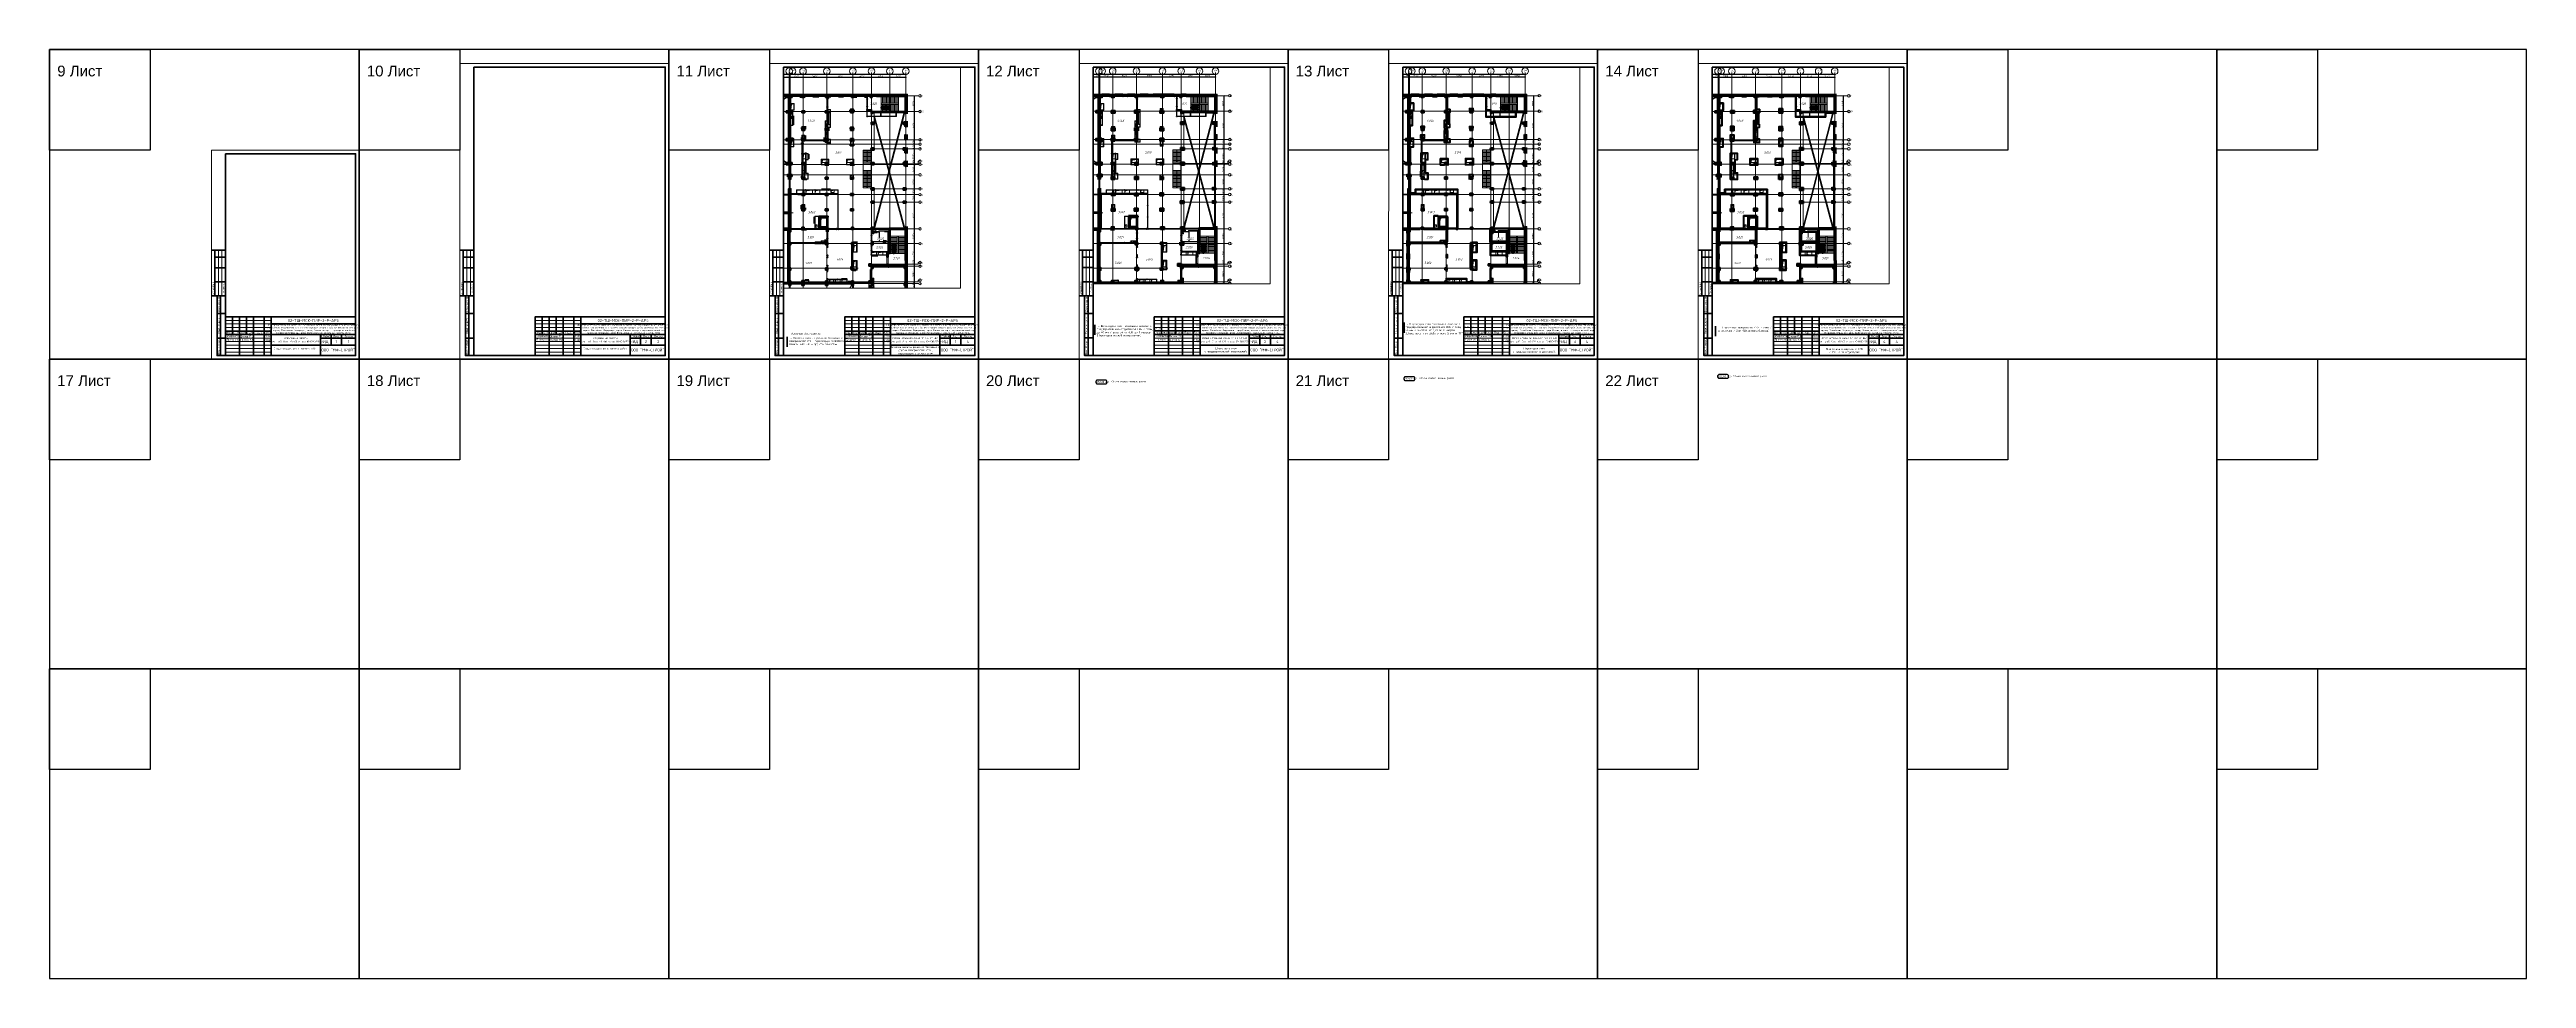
# Paper-space layout '10.n3с3э' of a CAD drawing. Header units: millimetres. Extents: x -143 to 3377, y -880 to 440.
# The model-space entities are those that its viewports show. They can reach past a viewport. Long polylines and large blocks are cut down to what shows.
import ezdxf
from ezdxf.enums import TextEntityAlignment as Align

# ---------------------------------------------------------------- set-up
doc = ezdxf.new("R2018")
doc.units = ezdxf.units.MM
doc.linetypes.add('50_200_ШТРИХ_1Т_ш5_п1_п1_', pattern=[700, 500, -100, 0, -100])
doc.linetypes.add('Штрих', pattern=[635, 317.5, -317.5])
for name, color, linetype, lineweight in [('0-1', 7, 'Continuous', 5), ('3) ЖБ 4м', 3, 'Continuous', 30), ('3.1) ЖБ окна 1.2 м', 102, 'Continuous', 30), ('8.1)', 2, 'Continuous', 50), ('8.2)', 3, 'Continuous', 50), ('8.3)', 5, 'Continuous', 50), ('8.4)', 6, 'Continuous', 50), ('A-____-____-DIMS', 7, 'Continuous', 9), ('A-COLS-____-MCUT', 7, 'Continuous', 53), ('A-DETL-____-OTLN-1', 7, 'Continuous', 50), ('A-DETL-____-OTLN-4', 7, 'Continuous', 18), ('A-DETL-GENF-OTLN', 7, 'Continuous', 9), ('A-DOOR-OPNG-MCUT', 7, 'Continuous', 35), ('A-FLOR-____-OTLN', 7, 'Continuous', 9), ('A-GENM-____-HDLN', 7, 'Штрих', 9), ('A-GENM-____-MCUT', 7, 'Continuous', 25), ('A-GENM-____-OTLN', 7, 'Continuous', 9), ('A-GENM-____-OTLN-1', 7, 'Continuous', 25), ('A-GLAZ-____-OTLN', 7, 'Continuous', 9), ('A-WALL-____-MCUT', 7, 'Continuous', 13), ('A-WALL-____-MCUT-1', 7, 'Continuous', 9), ('A-WALL-____-MCUT-2', 7, 'Continuous', 50), ('A-WALL-____-MCUT-3', 7, 'Continuous', 9), ('A-WALL-____-OTLN', 7, 'Continuous', 9), ('A-WALL-____-PATT-1', 7, 'Continuous', 9), ('A-WALL-FNSH-MCUT-1', 7, 'Continuous', 9), ('G-____-____-TEXT', 7, 'Continuous', 9), ('I-WALL-____-OTLN', 7, 'Continuous', 9), ('S-BEAM-____-OTLN', 7, 'Continuous', 9), ('S-COLS-____-MCUT', 7, 'Continuous', 50), ('S-COLS-____-OTLN', 7, 'Continuous', 9), ('S-GRID-____-IDEN', 7, 'Continuous', 9), ('S-GRID-____-OTLN', 7, 'Continuous', 9), ('S-GRID-____-OTLN-1', 7, '50_200_ШТРИХ_1Т_ш5_п1_п1_', 9), ('S-STRS-____-OTLN-1', 7, 'Continuous', 9), ('Марки помещений', 7, 'Continuous', 9)]:
    doc.layers.add(name, color=color, linetype=linetype, lineweight=lineweight)
for name, color, linetype, lineweight, true_color in [('A-DOOR-____-OTLN-1', 7, 'Continuous', 9, 0xffffff), ('A-GLAZ-____-OTLN-1', 7, 'Continuous', 9, 0xc0c0c0), ('A-WALL-____-PATT-2', 7, 'Continuous', 9, 0x787878), ('A-WALL-____-PATT-3', 9, 'Continuous', 9, 0x808080)]:
    doc.layers.add(name, color=color, linetype=linetype, lineweight=lineweight, true_color=true_color)
doc.layers.add('Условные обозначения', color=90, linetype='Continuous')
doc.styles.add('ISOCPEUR_I', font='isocpeui.ttf', dxfattribs={"width": 0.9, "height": 2.5})
doc.styles.add('ISOCPEUR_I_2', font='isocpeui.ttf', dxfattribs={"width": 0.85, "height": 2.3})
doc.styles.add('ISOCPEUR_I_9', font='isocpeui.ttf', dxfattribs={"width": 0.9, "height": 250})
doc.styles.get("Standard").update_dxf_attribs({"font": 'arial.ttf'})
doc.styles.add('СПДС', font='isocpeur.ttf', dxfattribs={"width": 0.9})
doc.dimstyles.new('Размера А3', dxfattribs={"dimtxt": 200, "dimasz": 100, "dimexe": 70, "dimexo": 100, "dimgap": 20, "dimtad": 1, "dimdec": 0, "dimrnd": 10, "dimzin": 0, "dimdsep": 46, "dimtxsty": 'СПДС', "dimblk": 'ARROWHEAD_6', "dimcen": 1, "dimclrd": 256, "dimclre": 256, "dimclrt": 256, "dimazin": 0, "dimtfac": 1, "dimtdec": 0, "dimtmove": 2, "dimatfit": 3, "dimfxl": 1, "dimtolj": 1, "dimtzin": 0, "dimarcsym": 0})
pattern_1 = [(135, (549721.475, 286281.11), (-35.35534, -35.35534), [])]
pattern_2 = [(45, (-89000, -42681.04), (-114.04925, 114.04925), []), (45, (-88885.95, -42681.04), (-114.04925, 114.04925), [201.613, -40.323, 3.353, -36.97])]
pattern_3 = [(45, (-77750, -42681.04), (-114.04925, 114.04925), []), (45, (-77635.95, -42681.04), (-114.04925, 114.04925), [201.613, -40.323, 3.353, -36.97])]
pattern_4 = [(45, (-83150, -42681.04), (-114.04925, 114.04925), []), (45, (-83035.95, -42681.04), (-114.04925, 114.04925), [201.613, -40.323, 3.353, -36.97])]
pattern_5 = [(45, (549721.475, 286281.11), (-35.35534, 35.35534), [])]
pattern_6 = [(45, (549721.47, 286281.11), (-85.53659, 85.53659), []), (45, (549778.5, 286281.11), (-85.53659, 85.53659), [])]
pattern_7 = [(45, (549721.47, 286281.11), (-70.71068, 70.71068), []), (135, (549721.47, 286281.11), (-70.71068, -70.71068), [])]
pattern_8 = [(45, (-74750, -43231.04), (-114.04925, 114.04925), []), (45, (-74635.95, -43231.04), (-114.04925, 114.04925), [201.613, -40.323, 3.353, -36.97])]
pattern_9 = [(45, (549721.47, 286281.11), (-114.04925, 114.04925), []), (45, (549835.52, 286281.11), (-114.04925, 114.04925), [201.612, -40.322, 3.353, -36.97])]
pattern_10 = [(45, (-101000, -46531.04), (-114.04925, 114.04925), []), (45, (-100885.95, -46531.04), (-114.04925, 114.04925), [201.613, -40.323, 3.353, -36.97])]
pattern_11 = [(45, (-93500, -46531.04), (-114.04925, 114.04925), []), (45, (-93385.95, -46531.04), (-114.04925, 114.04925), [201.613, -40.323, 3.353, -36.97])]
pattern_12 = [(45, (-93500, -42681.04), (-114.04925, 114.04925), []), (45, (-93385.95, -42681.04), (-114.04925, 114.04925), [201.613, -40.323, 3.353, -36.97])]
pattern_13 = [(45, (-77750, -43231.04), (-114.04925, 114.04925), []), (45, (-77635.95, -43231.04), (-114.04925, 114.04925), [201.613, -40.323, 3.353, -36.97])]
pattern_14 = [(45, (-74750, -42681.04), (-114.04925, 114.04925), []), (45, (-74635.95, -42681.04), (-114.04925, 114.04925), [201.613, -40.323, 3.353, -36.97])]
pattern_15 = [(45, (-83150, -43231.04), (-114.04925, 114.04925), []), (45, (-83035.95, -43231.04), (-114.04925, 114.04925), [201.613, -40.323, 3.353, -36.97])]
pattern_16 = [(45, (-89000, -43231.04), (-114.04925, 114.04925), []), (45, (-88885.95, -43231.04), (-114.04925, 114.04925), [201.613, -40.323, 3.353, -36.97])]
pattern_17 = [(45, (-92950, -43231.04), (-114.04925, 114.04925), []), (45, (-92835.95, -43231.04), (-114.04925, 114.04925), [201.613, -40.323, 3.353, -36.97])]
pattern_18 = [(45, (-92950, -47081.04), (-114.04925, 114.04925), []), (45, (-92835.95, -47081.04), (-114.04925, 114.04925), [201.613, -40.323, 3.353, -36.97])]
pattern_19 = [(45, (549721.47, 286281.11), (-84.85281, 84.85281), [])]
pattern_20 = [(0, (549721.475, 286281.11), (81.28, 20.32), [3.353, -57.607, 3.353, -57.607, -325.12]), (0, (549721.475, 286281.11), (81.28, 20.32), [-121.92, 3.353, -118.567, 3.353, -57.607, -142.24]), (0, (549721.475, 286281.11), (81.28, 20.32), [-304.8, 3.353, -37.287, 3.353, -98.247]), (120, (549751.955, 286291.27), (-58.2376362, 60.230545), [3.353, -57.607, 3.353, -57.607, -325.12]), (120, (549751.955, 286291.27), (-58.2376362, 60.230545), [-121.92, 3.353, -118.567, 3.353, -57.607, -142.24]), (120, (549751.955, 286291.27), (-58.2376362, 60.230545), [-304.8, 3.353, -37.287, 3.353, -98.247]), (240, (549762.115, 286331.91), (-23.0423638, -80.550545), [3.353, -57.607, 3.353, -57.607, -325.12]), (240, (549762.115, 286331.91), (-23.0423638, -80.550545), [-121.92, 3.353, -118.567, 3.353, -57.607, -142.24]), (240, (549762.115, 286331.91), (-23.0423638, -80.550545), [-304.8, 3.353, -37.287, 3.353, -98.247])]
pattern_21 = [(45, (549721.475, 286281.11), (-35.35534, 35.35534), []), (135, (549721.475, 286281.11), (-35.35534, -35.35534), [])]
pattern_22 = [(0, (549721.475, 286281.11), (203.2, 50.8), [3.353, -149.047, 3.353, -149.047, -812.8]), (0, (549721.475, 286281.11), (203.2, 50.8), [-304.8, 3.353, -301.447, 3.353, -149.047, -355.6]), (0, (549721.475, 286281.11), (203.2, 50.8), [-762, 3.353, -98.247, 3.353, -250.647]), (120, (549797.675, 286306.51), (-145.59409, 150.576362), [3.353, -149.047, 3.353, -149.047, -812.8]), (120, (549797.675, 286306.51), (-145.59409, 150.576362), [-304.8, 3.353, -301.447, 3.353, -149.047, -355.6]), (120, (549797.675, 286306.51), (-145.59409, 150.576362), [-762, 3.353, -98.247, 3.353, -250.647]), (240, (549823.075, 286408.11), (-57.60591, -201.376362), [3.353, -149.047, 3.353, -149.047, -812.8]), (240, (549823.075, 286408.11), (-57.60591, -201.376362), [-304.8, 3.353, -301.447, 3.353, -149.047, -355.6]), (240, (549823.075, 286408.11), (-57.60591, -201.376362), [-762, 3.353, -98.247, 3.353, -250.647])]

# ---------------------------------------------------------------- blocks, each defined once
blk = doc.blocks.new('*U676')
at = {"lineweight": 0}
blk.add_lwpolyline([(-292, -5), (5, -5), (5, 415), (-292, 415)], close=True, dxfattribs=at)
at = {"color": 0, "linetype": 'Continuous', "lineweight": 50}
blk.add_lwpolyline([(-272, 410), (0, 410), (0, 0), (-272, 0)], close=True, dxfattribs=at)
at = {"lineweight": 35}
for points in [[(-272, 150), (-292, 150)], [(-287, 85), (-287, 150)], [(-272, 140), (-287, 140)], [(-272, 125), (-287, 125)], [(-272, 85), (-292, 85)], [(-272, 105), (-287, 105)], [(-272, 85), (-284, 85), (-284, 0), (-272, 0)], [(-279, 0), (-279, 85)], [(-272, 60), (-284, 60)], [(-175, 55), (-175, 30)], [(-165, 55), (-165, 0)], [(-155, 55), (-155, 30)], [(-145, 55), (-145, 0)], [(-130, 55), (-130, 0)], [(-120, 55), (-120, 0)], [(-120, 45), (0, 45)], [(-272, 25), (-284, 25)], [(-185, 35), (-120, 35)], [(-185, 30), (0, 30)], [(-120, 15), (0, 15)], [(-50, 30), (-50, 0)], [(-50, 25), (0, 25)], [(-35, 30), (-35, 15)], [(-20, 30), (-20, 15)]]:
    blk.add_lwpolyline(points, dxfattribs=at)
at = {"lineweight": 18}
for points in [[(-282, 85), (-282, 150)], [(-277, 85), (-277, 150)], [(-185, 50), (-120, 50)], [(-185, 45), (-120, 45)], [(-185, 40), (-120, 40)], [(-185, 25), (-120, 25)], [(-185, 20), (-120, 20)], [(-185, 15), (-120, 15)], [(-185, 10), (-120, 10)], [(-185, 5), (-120, 5)]]:
    blk.add_lwpolyline(points, dxfattribs=at)
at = {"lineweight": 35}
blk.add_lwpolyline([(-185, 0), (0, 0), (0, 55), (-185, 55)], close=True, dxfattribs=at)
at = {"lineweight": 0}
blk.add_lwpolyline([(0, -5), (5, -5), (5, 0)], dxfattribs=at)
at = {"lineweight": -2, "char_height": 2.5, "attachment_point": 5, "rotation": 90, "style": 'СПДС'}
for s, insert, width in [('Согласовано', (-289.5, 95), 19.991), ('Взам. инв. N', (-281.5, 72.5), 24.991), ('Гл. спец.', (-274.5, 95), 19.991), ('Подл. и дата', (-281.5, 42.5), 34.991), ('Инв. N подл.', (-281.5, 12.5), 24.991)]:
    blk.add_mtext(s, dxfattribs=dict(at, insert=insert, width=width))
at = {"insert": (-119.3, 44.6), "char_height": 2.2, "attachment_point": 1, "style": 'СПДС'}
blk.add_mtext_dynamic_manual_height_columns('\\pxqc;Общеобразовательная школа №2, входящая в состав Многофункционального комплекса спортивной направленности с соответствующей инфраструктурой (емкостью 850 мест) \\Pпо адресу: Российская Федерация, город Москва, вн.тер. г. муниципальный округ Покровское-Стрешнево, шоссе Волоколамское, земельный участок 71/15', width=118.293, gutter_width=0, heights=[15.2], dxfattribs=at)
at = {"lineweight": -2, "char_height": 2.5, "style": 'СПДС'}
for s, insert, width, attachment_point in [('Разработал', (-183.1, 27.5), 17.953, 4), ('Проверил', (-183.1, 22.5), 17.953, 4), ('Изм.', (-180, 32.5), 10, 5), ('Кол.уч.', (-170, 32.5), 10, 5), ('Лист', (-160, 32.5), 10, 5), ('N док.', (-150, 32.5), 10, 5), ('Подп.', (-137.5, 32.5), 15, 5), ('Дата', (-125, 32.5), 10, 5), ('Стадия', (-42.5, 27.5), 15, 5), ('Лист', (-27.5, 27.5), 15, 5), ('Листов', (-10, 27.5), 20, 5)]:
    blk.add_mtext(s, dxfattribs=dict(at, insert=insert, width=width, attachment_point=attachment_point))
at = {"lineweight": 30, "width": 0.9, "flags": 104}
blk.add_attdef('ШАПКА', text='', height=3, dxfattribs=at).set_placement((-135, 281), align=Align.MIDDLE_CENTER)
at = {"style": 'СПДС'}
for tag, height, p in [('ШИФР_ПРОЕКТА', 4, (-60, 50)), ('НАИМЕНОВАНИЕ_ОБЪЕКТА2', 2.5, (-85, 20)), ('НАИМЕНОВАНИЕ_ЧЕРТЕЖА2', 2.5, (-85, 5)), ('НАИМЕНОВАНИЕ_ЧЕРТЕЖА1', 2.5, (-85, 10)), ('НАИМЕНОВАНИЕ_ОБЪЕКТА', 2.5, (-85, 25)), ('ОРГАНИЗАЦИЯ_РАЗРАБОТЧИК1', 4, (-25, 8.1)), ('СТАДИЯ', 4, (-42.5, 20)), ('ЛИСТ_первый', 4, (-27.5, 20)), ('ЛИСТОВ', 4, (-10, 20))]:
    blk.add_attdef(tag, text='', height=height, dxfattribs=at).set_placement(p, align=Align.MIDDLE_CENTER)
for tag, p in [('РАЗРАБОТЧИК', (-164, 27.5)), ('РУК.ГРУППЫ', (-164, 22.5))]:
    blk.add_attdef(tag, text='', height=2.5, dxfattribs=at).set_placement(p, align=Align.MIDDLE_LEFT)
at = {"style": 'СПДС', "width": 0.9}
for p in [(-129.6, 26.4), (-129.6, 21.4)]:
    blk.add_attdef('ДАТА', p, '', height=2.3, dxfattribs=at)
blk = doc.blocks.new('*U5828')
at = {"color": 4}
blk.add_lwpolyline([(-220, -220), (220, -220), (220, 220), (-220, 220)], close=True, dxfattribs=at)
at = {"color": 3}
blk.add_lwpolyline([(-220, 220), (-77, 220), (-77, 77), (-220, 77)], close=True, dxfattribs=at)
blk = doc.blocks.new('*U5829')
at = {"color": 0, "linetype": 'ByBlock', "lineweight": -2, "transparency": 16777216}
for p in [(0, 880), (440, 880), (880, 880), (1320, 880), (0, 440), (440, 440), (880, 440), (1320, 440), (0, 0), (440, 0), (880, 0), (1320, 0)]:
    blk.add_blockref('*U5828', p, dxfattribs=at)
blk = doc.blocks.new('*U5826')
at = {"color": 4}
blk.add_lwpolyline([(-220, -220), (220, -220), (220, 220), (-220, 220)], close=True, dxfattribs=at)
at = {"color": 3}
blk.add_lwpolyline([(-220, 220), (-77, 220), (-77, 77), (-220, 77)], close=True, dxfattribs=at)
blk = doc.blocks.new('*U5827')
at = {"color": 0, "linetype": 'ByBlock', "lineweight": -2, "transparency": 16777216}
for p in [(0, 880), (440, 880), (880, 880), (1320, 880), (0, 440), (440, 440), (880, 440), (1320, 440), (0, 0), (440, 0), (880, 0), (1320, 0)]:
    blk.add_blockref('*U5826', p, dxfattribs=at)
blk = doc.blocks.new('*U5830')
at = {"lineweight": 0}
blk.add_lwpolyline([(-205, -5), (5, -5), (5, 292), (-205, 292)], close=True, dxfattribs=at)
at = {"color": 0, "linetype": 'Continuous', "lineweight": 50}
blk.add_lwpolyline([(-185, 287), (0, 287), (0, 0), (-185, 0)], close=True, dxfattribs=at)
at = {"lineweight": 35}
for points in [[(-185, 150), (-205, 150)], [(-200, 85), (-200, 150)], [(-185, 140), (-200, 140)], [(-185, 125), (-200, 125)], [(-185, 85), (-205, 85)], [(-185, 105), (-200, 105)], [(-185, 85), (-197, 85), (-197, 0), (-185, 0)], [(-192, 0), (-192, 85)], [(-185, 60), (-197, 60)], [(-175, 55), (-175, 30)], [(-165, 55), (-165, 0)], [(-155, 55), (-155, 30)], [(-145, 55), (-145, 0)], [(-130, 55), (-130, 0)], [(-120, 55), (-120, 0)], [(-120, 45), (0, 45)], [(-185, 25), (-197, 25)], [(-185, 35), (-120, 35)], [(-185, 30), (0, 30)], [(-120, 15), (0, 15)], [(-50, 30), (-50, 0)], [(-50, 25), (0, 25)], [(-35, 30), (-35, 15)], [(-20, 30), (-20, 15)]]:
    blk.add_lwpolyline(points, dxfattribs=at)
at = {"lineweight": 18}
for points in [[(-195, 85), (-195, 150)], [(-190, 85), (-190, 150)], [(-185, 50), (-120, 50)], [(-185, 45), (-120, 45)], [(-185, 40), (-120, 40)], [(-185, 25), (-120, 25)], [(-185, 20), (-120, 20)], [(-185, 15), (-120, 15)], [(-185, 10), (-120, 10)], [(-185, 5), (-120, 5)]]:
    blk.add_lwpolyline(points, dxfattribs=at)
at = {"lineweight": 35}
blk.add_lwpolyline([(-185, 0), (0, 0), (0, 55), (-185, 55)], close=True, dxfattribs=at)
at = {"lineweight": 0}
blk.add_lwpolyline([(0, -5), (5, -5), (5, 0)], dxfattribs=at)
at = {"lineweight": -2, "char_height": 2.5, "attachment_point": 5, "rotation": 90, "style": 'СПДС'}
for s, insert, width in [('Согласовано', (-202.5, 95), 19.991), ('Взам. инв. N', (-194.5, 72.5), 24.991), ('Гл. спец.', (-187.5, 95), 19.991), ('Подл. и дата', (-194.5, 42.5), 34.991), ('Инв. N подл.', (-194.5, 12.5), 24.991)]:
    blk.add_mtext(s, dxfattribs=dict(at, insert=insert, width=width))
at = {"insert": (-119.3, 44.6), "char_height": 2.2, "attachment_point": 1, "style": 'СПДС'}
blk.add_mtext_dynamic_manual_height_columns('\\pxqc;Общеобразовательная школа №2, входящая в состав Многофункционального комплекса спортивной направленности с соответствующей инфраструктурой (емкостью 850 мест) \\Pпо адресу: Российская Федерация, город Москва, вн.тер. г. муниципальный округ Покровское-Стрешнево, шоссе Волоколамское, земельный участок 71/15', width=118.293, gutter_width=0, heights=[15.2], dxfattribs=at)
at = {"lineweight": -2, "char_height": 2.5, "style": 'СПДС'}
for s, insert, width, attachment_point in [('Разработал', (-183.1, 27.5), 17.953, 4), ('Проверил', (-183.1, 22.5), 17.953, 4), ('Изм.', (-180, 32.5), 10, 5), ('Кол.уч.', (-170, 32.5), 10, 5), ('Лист', (-160, 32.5), 10, 5), ('N док.', (-150, 32.5), 10, 5), ('Подп.', (-137.5, 32.5), 15, 5), ('Дата', (-125, 32.5), 10, 5), ('Стадия', (-42.5, 27.5), 15, 5), ('Лист', (-27.5, 27.5), 15, 5), ('Листов', (-10, 27.5), 20, 5)]:
    blk.add_mtext(s, dxfattribs=dict(at, insert=insert, width=width, attachment_point=attachment_point))
at = {"lineweight": 30, "width": 0.9, "flags": 104}
blk.add_attdef('ШАПКА', text='', height=3, dxfattribs=at).set_placement((-135, 281), align=Align.MIDDLE_CENTER)
at = {"style": 'СПДС'}
for tag, height, p in [('ШИФР_ПРОЕКТА', 4, (-60, 50)), ('НАИМЕНОВАНИЕ_ОБЪЕКТА2', 2.5, (-85, 20)), ('НАИМЕНОВАНИЕ_ЧЕРТЕЖА2', 2.5, (-85, 5)), ('НАИМЕНОВАНИЕ_ЧЕРТЕЖА1', 2.5, (-85, 10)), ('НАИМЕНОВАНИЕ_ОБЪЕКТА', 2.5, (-85, 25)), ('ОРГАНИЗАЦИЯ_РАЗРАБОТЧИК1', 4, (-25, 8.1)), ('СТАДИЯ', 4, (-42.5, 20)), ('ЛИСТ_первый', 4, (-27.5, 20)), ('ЛИСТОВ', 4, (-10, 20))]:
    blk.add_attdef(tag, text='', height=height, dxfattribs=at).set_placement(p, align=Align.MIDDLE_CENTER)
for tag, p in [('РАЗРАБОТЧИК', (-164, 27.5)), ('РУК.ГРУППЫ', (-164, 22.5))]:
    blk.add_attdef(tag, text='', height=2.5, dxfattribs=at).set_placement(p, align=Align.MIDDLE_LEFT)
at = {"style": 'СПДС', "width": 0.9}
for p in [(-129.6, 26.4), (-129.6, 21.4)]:
    blk.add_attdef('ДАТА', p, '', height=2.3, dxfattribs=at)
blk = doc.blocks.new('Перемычка над витражем_2025_02_04_ifc-1-АР1_План отверстий 3 этажа в осях 1-64_Ю-ЯЯ')
at = {"layer": 'A-COLS-____-MCUT'}
for p, q in [((85476, 55381), (85400, 55381)), ((85400, 55381), (85400, 55181)), ((85400, 55181), (85476, 55181)), ((85405, 55190), (85405, 55372)), ((85405, 55372), (85476, 55372)), ((85476, 55190), (85405, 55190)), ((85476, 55372), (85476, 55381)), ((85476, 55181), (85476, 55190)), ((85850, 55381), (85774, 55381)), ((85774, 55381), (85774, 55372)), ((85774, 55372), (85845, 55372)), ((85845, 55190), (85774, 55190)), ((85774, 55190), (85774, 55181)), ((85774, 55181), (85850, 55181)), ((85845, 55372), (85845, 55190)), ((85850, 55181), (85850, 55381))]:
    blk.add_line(p, q, dxfattribs=at)
at = {"layer": 'S-BEAM-____-OTLN'}
for p, q in [((85435, 55181), (85435, 55175)), ((85815, 55175), (85435, 55175)), ((85815, 55181), (85815, 55175))]:
    blk.add_line(p, q, dxfattribs=at)
blk = doc.blocks.new('BSC_Колонна _Прямоугольная - 500х500-V33-АР1_План отверстий 3 этажа в осях 1-64_Ю-ЯЯ')
at = {"layer": 'S-COLS-____-OTLN'}
h = blk.add_hatch(dxfattribs=at)
h.set_pattern_fill('FP_41', color=256, style=0, pattern_type=2)
h.set_pattern_definition(pattern_2)
h.paths.add_polyline_path([(-250, -250), (250, -250), (250, 250), (-250, 250)], flags=0)
at = {"layer": 'S-COLS-____-MCUT'}
for p, q in [((250, 250), (-250, 250)), ((-250, 250), (-250, -250)), ((250, -250), (250, 250)), ((-250, -250), (250, -250))]:
    blk.add_line(p, q, dxfattribs=at)
blk = doc.blocks.new('BSC_Колонна _Прямоугольная - 500х500-V34-АР1_План отверстий 3 этажа в осях 1-64_Ю-ЯЯ')
at = {"layer": 'S-COLS-____-OTLN'}
h = blk.add_hatch(dxfattribs=at)
h.set_pattern_fill('FP_42', color=256, style=0, pattern_type=2)
h.set_pattern_definition(pattern_3)
h.paths.add_polyline_path([(-250, -250), (250, -250), (250, 250), (-250, 250)], flags=0)
at = {"layer": 'S-COLS-____-MCUT'}
for p, q in [((250, 250), (-250, 250)), ((-250, 250), (-250, -250)), ((250, -250), (250, 250)), ((-250, -250), (250, -250))]:
    blk.add_line(p, q, dxfattribs=at)
blk = doc.blocks.new('BSC_Колонна _Прямоугольная - 500х500-V35-АР1_План отверстий 3 этажа в осях 1-64_Ю-ЯЯ')
at = {"layer": 'S-COLS-____-OTLN'}
h = blk.add_hatch(dxfattribs=at)
h.set_pattern_fill('FP_43', color=256, style=0, pattern_type=2)
h.set_pattern_definition(pattern_4)
h.paths.add_polyline_path([(-250, -250), (250, -250), (250, 250), (-250, 250)], flags=0)
at = {"layer": 'S-COLS-____-MCUT'}
for p, q in [((250, 250), (-250, 250)), ((-250, 250), (-250, -250)), ((250, -250), (250, 250)), ((-250, -250), (250, -250))]:
    blk.add_line(p, q, dxfattribs=at)
blk = doc.blocks.new('BSC_Колонна _Прямоугольная - 500х500-V36-АР1_План отверстий 3 этажа в осях 1-64_Ю-ЯЯ')
at = {"layer": 'S-COLS-____-OTLN'}
h = blk.add_hatch(dxfattribs=at)
h.set_pattern_fill('FP_44', color=256, style=0, pattern_type=2)
h.set_pattern_definition([(45, (-89000, -51931.04), (-114.04925, 114.04925), []), (45, (-88885.95, -51931.04), (-114.04925, 114.04925), [201.613, -40.323, 3.353, -36.97])])
h.paths.add_polyline_path([(-250, -250), (250, -250), (250, 250), (-250, 250)], flags=0)
at = {"layer": 'S-COLS-____-MCUT'}
for p, q in [((250, 250), (-250, 250)), ((-250, 250), (-250, -250)), ((250, -250), (250, 250)), ((-250, -250), (250, -250))]:
    blk.add_line(p, q, dxfattribs=at)
blk = doc.blocks.new('BSC_Колонна _Прямоугольная - 500х500-V37-АР1_План отверстий 3 этажа в осях 1-64_Ю-ЯЯ')
at = {"layer": 'S-COLS-____-OTLN'}
h = blk.add_hatch(dxfattribs=at)
h.set_pattern_fill('FP_45', color=256, style=0, pattern_type=2)
h.set_pattern_definition([(45, (-83150, -51931.04), (-114.04925, 114.04925), []), (45, (-83035.95, -51931.04), (-114.04925, 114.04925), [201.613, -40.323, 3.353, -36.97])])
h.paths.add_polyline_path([(-250, -250), (250, -250), (250, 250), (-250, 250)], flags=0)
at = {"layer": 'S-COLS-____-MCUT'}
for p, q in [((250, 250), (-250, 250)), ((-250, 250), (-250, -250)), ((250, -250), (250, 250)), ((-250, -250), (250, -250))]:
    blk.add_line(p, q, dxfattribs=at)
blk = doc.blocks.new('BSC_Колонна _Прямоугольная - 500х500-V38-АР1_План отверстий 3 этажа в осях 1-64_Ю-ЯЯ')
at = {"layer": 'S-COLS-____-OTLN'}
h = blk.add_hatch(dxfattribs=at)
h.set_pattern_fill('FP_46', color=256, style=0, pattern_type=2)
h.set_pattern_definition([(45, (-83150, -55431.04), (-114.04925, 114.04925), []), (45, (-83035.95, -55431.04), (-114.04925, 114.04925), [201.613, -40.323, 3.353, -36.97])])
h.paths.add_polyline_path([(-250, -250), (250, -250), (250, 250), (-250, 250)], flags=0)
at = {"layer": 'S-COLS-____-MCUT'}
for p, q in [((250, 250), (-250, 250)), ((-250, 250), (-250, -250)), ((250, -250), (250, 250)), ((-250, -250), (250, -250))]:
    blk.add_line(p, q, dxfattribs=at)
blk = doc.blocks.new('BSC_Колонна _Прямоугольная - 500х500-V39-АР1_План отверстий 3 этажа в осях 1-64_Ю-ЯЯ')
at = {"layer": 'S-COLS-____-OTLN'}
h = blk.add_hatch(dxfattribs=at)
h.set_pattern_fill('FP_47', color=256, style=0, pattern_type=2)
h.set_pattern_definition([(315, (-51931.04, 74750), (114.04925, 114.04925), []), (315, (-51931.04, 74635.95), (114.04925, 114.04925), [201.613, -40.323, 3.353, -36.97])])
h.paths.add_polyline_path([(-250, 250), (-250, -250), (250, -250), (250, 250)], flags=0)
at = {"layer": 'S-COLS-____-MCUT'}
for p, q in [((250, 250), (-250, 250)), ((-250, 250), (-250, -250)), ((250, -250), (250, 250)), ((-250, -250), (250, -250))]:
    blk.add_line(p, q, dxfattribs=at)
blk = doc.blocks.new('BSC_Колонна _Прямоугольная - 500х500-V40-АР1_План отверстий 3 этажа в осях 1-64_Ю-ЯЯ')
at = {"layer": 'S-COLS-____-OTLN'}
h = blk.add_hatch(dxfattribs=at)
h.set_pattern_fill('FP_48', color=256, style=0, pattern_type=2)
h.set_pattern_definition([(45, (-89000, -85431.04), (-114.04925, 114.04925), []), (45, (-88885.95, -85431.04), (-114.04925, 114.04925), [201.613, -40.323, 3.353, -36.97])])
h.paths.add_polyline_path([(-250, -250), (250, -250), (250, 250), (-250, 250)], flags=0)
at = {"layer": 'S-COLS-____-MCUT'}
for p, q in [((250, 250), (-250, 250)), ((-250, 250), (-250, -250)), ((250, -250), (250, 250)), ((-250, -250), (250, -250))]:
    blk.add_line(p, q, dxfattribs=at)
blk = doc.blocks.new('BSC_Колонна _Прямоугольная - 500х500-V41-АР1_План отверстий 3 этажа в осях 1-64_Ю-ЯЯ')
at = {"layer": 'S-COLS-____-OTLN'}
h = blk.add_hatch(dxfattribs=at)
h.set_pattern_fill('FP_49', color=256, style=0, pattern_type=2)
h.set_pattern_definition([(45, (-83150, -85431.04), (-114.04925, 114.04925), []), (45, (-83035.95, -85431.04), (-114.04925, 114.04925), [201.613, -40.323, 3.353, -36.97])])
h.paths.add_polyline_path([(-250, -250), (250, -250), (250, 250), (-250, 250)], flags=0)
at = {"layer": 'S-COLS-____-MCUT'}
for p, q in [((250, 250), (-250, 250)), ((-250, 250), (-250, -250)), ((250, -250), (250, 250)), ((-250, -250), (250, -250))]:
    blk.add_line(p, q, dxfattribs=at)
blk = doc.blocks.new('BSC_Колонна _Прямоугольная - 500х500-V42-АР1_План отверстий 3 этажа в осях 1-64_Ю-ЯЯ')
at = {"layer": 'S-COLS-____-OTLN'}
h = blk.add_hatch(dxfattribs=at)
h.set_pattern_fill('FP_50', color=256, style=0, pattern_type=2)
h.set_pattern_definition([(45, (-77750, -55431.04), (-114.04925, 114.04925), []), (45, (-77635.95, -55431.04), (-114.04925, 114.04925), [201.613, -40.323, 3.353, -36.97])])
h.paths.add_polyline_path([(-250, -250), (250, -250), (250, 250), (-250, 250)], flags=0)
at = {"layer": 'S-COLS-____-MCUT'}
for p, q in [((250, 250), (-250, 250)), ((-250, 250), (-250, -250)), ((250, -250), (250, 250)), ((-250, -250), (250, -250))]:
    blk.add_line(p, q, dxfattribs=at)
blk = doc.blocks.new('BSC_Колонна _Прямоугольная - 500х500-V43-АР1_План отверстий 3 этажа в осях 1-64_Ю-ЯЯ')
at = {"layer": 'S-COLS-____-OTLN'}
h = blk.add_hatch(dxfattribs=at)
h.set_pattern_fill('FP_51', color=256, style=0, pattern_type=2)
h.set_pattern_definition([(45, (-77750, -85431.04), (-114.04925, 114.04925), []), (45, (-77635.95, -85431.04), (-114.04925, 114.04925), [201.613, -40.323, 3.353, -36.97])])
h.paths.add_polyline_path([(-250, -250), (250, -250), (250, 250), (-250, 250)], flags=0)
at = {"layer": 'S-COLS-____-MCUT'}
for p, q in [((250, 250), (-250, 250)), ((-250, 250), (-250, -250)), ((250, -250), (250, 250)), ((-250, -250), (250, -250))]:
    blk.add_line(p, q, dxfattribs=at)
blk = doc.blocks.new('BSC_Колонна _Прямоугольная - 500х500-V54-АР1_План отверстий 3 этажа в осях 1-64_Ю-ЯЯ')
at = {"layer": 'S-COLS-____-OTLN'}
h = blk.add_hatch(dxfattribs=at)
h.set_pattern_fill('FP_62', color=256, style=0, pattern_type=2)
h.set_pattern_definition([(45, (-89000, -46181.04), (-114.04925, 114.04925), []), (45, (-88885.95, -46181.04), (-114.04925, 114.04925), [201.613, -40.323, 3.353, -36.97])])
h.paths.add_polyline_path([(-250, -250), (250, -250), (250, 250), (-250, 250)], flags=0)
at = {"layer": 'S-COLS-____-MCUT'}
for p, q in [((250, 250), (-250, 250)), ((-250, 250), (-250, -250)), ((250, -250), (250, 250)), ((-250, -250), (250, -250))]:
    blk.add_line(p, q, dxfattribs=at)
blk = doc.blocks.new('BSC_Колонна _Прямоугольная - 500х500-V55-АР1_План отверстий 3 этажа в осях 1-64_Ю-ЯЯ')
at = {"layer": 'S-COLS-____-OTLN'}
h = blk.add_hatch(dxfattribs=at)
h.set_pattern_fill('FP_63', color=256, style=0, pattern_type=2)
h.set_pattern_definition([(45, (-83150, -46181.04), (-114.04925, 114.04925), []), (45, (-83035.95, -46181.04), (-114.04925, 114.04925), [201.613, -40.323, 3.353, -36.97])])
h.paths.add_polyline_path([(-250, -250), (250, -250), (250, 250), (-250, 250)], flags=0)
at = {"layer": 'S-COLS-____-MCUT'}
for p, q in [((250, 250), (-250, 250)), ((-250, 250), (-250, -250)), ((250, -250), (250, 250)), ((-250, -250), (250, -250))]:
    blk.add_line(p, q, dxfattribs=at)
blk = doc.blocks.new('BSC_Колонна _Прямоугольная - 500х500-V56-АР1_План отверстий 3 этажа в осях 1-64_Ю-ЯЯ')
at = {"layer": 'S-COLS-____-OTLN'}
h = blk.add_hatch(dxfattribs=at)
h.set_pattern_fill('FP_64', color=256, style=0, pattern_type=2)
h.set_pattern_definition(pattern_8)
h.paths.add_polyline_path([(-250, -250), (250, -250), (250, 250), (-250, 250)], flags=0)
at = {"layer": 'S-COLS-____-MCUT'}
for p, q in [((250, 250), (-250, 250)), ((-250, 250), (-250, -250)), ((250, -250), (250, 250)), ((-250, -250), (250, -250))]:
    blk.add_line(p, q, dxfattribs=at)
blk = doc.blocks.new('BSC_Колонна _Прямоугольная - 500х800-V81-АР1_План отверстий 3 этажа в осях 1-64_Ю-ЯЯ')
at = {"layer": 'S-COLS-____-OTLN'}
h = blk.add_hatch(dxfattribs=at)
h.set_pattern_fill('FP_89', color=256, style=0, pattern_type=2)
h.set_pattern_definition([(315, (-85431.04, 74300), (114.04925, 114.04925), []), (315, (-85431.04, 74185.95), (114.04925, 114.04925), [201.613, -40.323, 3.353, -36.97])])
h.paths.add_polyline_path([(-250, 400), (-250, -400), (250, -400), (250, 400)], flags=0)
at = {"layer": 'S-COLS-____-MCUT'}
for p, q in [((250, 400), (-250, 400)), ((-250, 400), (-250, -400)), ((250, -400), (250, 400)), ((-250, -400), (250, -400))]:
    blk.add_line(p, q, dxfattribs=at)
blk = doc.blocks.new('BSC_Колонна _Прямоугольная - 500х800-V82-АР1_План отверстий 3 этажа в осях 1-64_Ю-ЯЯ')
at = {"layer": 'S-COLS-____-OTLN'}
h = blk.add_hatch(dxfattribs=at)
h.set_pattern_fill('FP_90', color=256, style=0, pattern_type=2)
h.set_pattern_definition([(315, (-81931.04, 74300), (114.04925, 114.04925), []), (315, (-81931.04, 74185.95), (114.04925, 114.04925), [201.613, -40.323, 3.353, -36.97])])
h.paths.add_polyline_path([(-250, 400), (-250, -400), (250, -400), (250, 400)], flags=0)
at = {"layer": 'S-COLS-____-MCUT'}
for p, q in [((250, 400), (-250, 400)), ((-250, 400), (-250, -400)), ((250, -400), (250, 400)), ((-250, -400), (250, -400))]:
    blk.add_line(p, q, dxfattribs=at)
blk = doc.blocks.new('BSC_Колонна _Прямоугольная - 500х800-V83-АР1_План отверстий 3 этажа в осях 1-64_Ю-ЯЯ')
at = {"layer": 'S-COLS-____-OTLN'}
h = blk.add_hatch(dxfattribs=at)
h.set_pattern_fill('FP_91', color=256, style=0, pattern_type=2)
h.set_pattern_definition([(315, (-75581.04, 74300), (114.04925, 114.04925), []), (315, (-75581.04, 74185.95), (114.04925, 114.04925), [201.613, -40.323, 3.353, -36.97])])
h.paths.add_polyline_path([(-250, 400), (-250, -400), (250, -400), (250, 400)], flags=0)
at = {"layer": 'S-COLS-____-MCUT'}
for p, q in [((250, 400), (-250, 400)), ((-250, 400), (-250, -400)), ((250, -400), (250, 400)), ((-250, -400), (250, -400))]:
    blk.add_line(p, q, dxfattribs=at)
blk = doc.blocks.new('BSC_Колонна _Прямоугольная - 500х800-V84-АР1_План отверстий 3 этажа в осях 1-64_Ю-ЯЯ')
at = {"layer": 'S-COLS-____-OTLN'}
h = blk.add_hatch(dxfattribs=at)
h.set_pattern_fill('FP_92', color=256, style=0, pattern_type=2)
h.set_pattern_definition([(315, (-70131.04, 74300), (114.04925, 114.04925), []), (315, (-70131.04, 74185.95), (114.04925, 114.04925), [201.613, -40.323, 3.353, -36.97])])
h.paths.add_polyline_path([(-250, -400), (250, -400), (250, 400), (-250, 400), (-250, 81)], flags=0)
at = {"layer": 'S-COLS-____-MCUT'}
for p, q in [((250, 400), (-250, 400)), ((-250, 400), (-250, -400)), ((250, -400), (250, 400)), ((-250, -400), (250, -400))]:
    blk.add_line(p, q, dxfattribs=at)
blk = doc.blocks.new('BSC_Колонна _Прямоугольная - 500х500-V92-АР1_План отверстий 3 этажа в осях 1-64_Ю-ЯЯ')
at = {"layer": 'S-COLS-____-OTLN'}
h = blk.add_hatch(dxfattribs=at)
h.set_pattern_fill('FP_97', color=256, style=0, pattern_type=2)
h.set_pattern_definition([(45, (-75000, -85431.04), (-114.04925, 114.04925), []), (45, (-74885.95, -85431.04), (-114.04925, 114.04925), [201.613, -40.323, 3.353, -36.97])])
h.paths.add_polyline_path([(-250, -250), (250, -250), (250, 250), (-250, 250)], flags=0)
at = {"layer": 'S-COLS-____-MCUT'}
for p, q in [((250, 250), (-250, 250)), ((-250, 250), (-250, -250)), ((250, -250), (250, 250)), ((-250, -250), (250, -250))]:
    blk.add_line(p, q, dxfattribs=at)
blk = doc.blocks.new('BSC_Колонна _Прямоугольная - 500х500-V93-АР1_План отверстий 3 этажа в осях 1-64_Ю-ЯЯ')
at = {"layer": 'S-COLS-____-OTLN'}
h = blk.add_hatch(dxfattribs=at)
h.set_pattern_fill('FP_98', color=256, style=0, pattern_type=2)
h.set_pattern_definition([(45, (-75000, -75581.04), (-114.04925, 114.04925), []), (45, (-74885.95, -75581.04), (-114.04925, 114.04925), [201.613, -40.323, 3.353, -36.97])])
h.paths.add_polyline_path([(-250, -250), (250, -250), (250, 250), (-250, 250)], flags=0)
at = {"layer": 'S-COLS-____-MCUT'}
for p, q in [((250, 250), (-250, 250)), ((-250, 250), (-250, -250)), ((250, -250), (250, 250)), ((-250, -250), (250, -250))]:
    blk.add_line(p, q, dxfattribs=at)
blk = doc.blocks.new('BSC_Колонна _Прямоугольная - 500х500-V94-АР1_План отверстий 3 этажа в осях 1-64_Ю-ЯЯ')
at = {"layer": 'S-COLS-____-OTLN'}
h = blk.add_hatch(dxfattribs=at)
h.set_pattern_fill('FP_99', color=256, style=0, pattern_type=2)
h.set_pattern_definition([(45, (-75000, -70131.04), (-114.04925, 114.04925), []), (45, (-74885.95, -70131.04), (-114.04925, 114.04925), [201.613, -40.323, 3.353, -36.97])])
h.paths.add_polyline_path([(-250, -250), (250, -250), (250, 250), (-250, 250), (-250, 8)], flags=0)
at = {"layer": 'S-COLS-____-MCUT'}
for p, q in [((250, 250), (-250, 250)), ((-250, 250), (-250, -250)), ((250, -250), (250, 250)), ((-250, -250), (250, -250))]:
    blk.add_line(p, q, dxfattribs=at)
blk = doc.blocks.new('BSC_Колонна _Прямоугольная - 500х500-V95-АР1_План отверстий 3 этажа в осях 1-64_Ю-ЯЯ')
at = {"layer": 'S-COLS-____-OTLN'}
h = blk.add_hatch(dxfattribs=at)
h.set_pattern_fill('FP_100', color=256, style=0, pattern_type=2)
h.set_pattern_definition([(315, (-55431.04, 89000), (114.04925, 114.04925), []), (315, (-55431.04, 88885.95), (114.04925, 114.04925), [201.613, -40.323, 3.353, -36.97])])
h.paths.add_polyline_path([(-250, 250), (-250, -250), (250, -250), (250, 250)], flags=0)
at = {"layer": 'S-COLS-____-MCUT'}
for p, q in [((250, 250), (-250, 250)), ((-250, 250), (-250, -250)), ((250, -250), (250, 250)), ((-250, -250), (250, -250))]:
    blk.add_line(p, q, dxfattribs=at)
blk = doc.blocks.new('BSC_Колонна _Прямоугольная - 500х700-V96-АР1_План отверстий 3 этажа в осях 1-64_Ю-ЯЯ')
at = {"layer": 'S-COLS-____-OTLN'}
h = blk.add_hatch(dxfattribs=at)
h.set_pattern_fill('FP_101', color=256, style=0, pattern_type=2)
h.set_pattern_definition([(315, (-64381.04, 93600), (114.04925, 114.04925), []), (315, (-64381.04, 93485.95), (114.04925, 114.04925), [201.613, -40.323, 3.353, -36.97])])
h.paths.add_polyline_path([(-250, 350), (-250, -350), (250, -350), (250, 350)], flags=0)
at = {"layer": 'S-COLS-____-MCUT'}
for p, q in [((250, 350), (-250, 350)), ((-250, 350), (-250, -350)), ((250, -350), (250, 350)), ((-250, -350), (250, -350))]:
    blk.add_line(p, q, dxfattribs=at)
blk = doc.blocks.new('BSC_Колонна _Прямоугольная - 500х700-V97-АР1_План отверстий 3 этажа в осях 1-64_Ю-ЯЯ')
at = {"layer": 'S-COLS-____-OTLN'}
h = blk.add_hatch(dxfattribs=at)
h.set_pattern_fill('FP_102', color=256, style=0, pattern_type=2)
h.set_pattern_definition([(315, (-70131.04, 93600), (114.04925, 114.04925), []), (315, (-70131.04, 93485.95), (114.04925, 114.04925), [201.613, -40.323, 3.353, -36.97])])
h.paths.add_polyline_path([(-250, -350), (250, -350), (250, 350), (-250, 350)], flags=0)
at = {"layer": 'S-COLS-____-MCUT'}
for p, q in [((250, 350), (-250, 350)), ((-250, 350), (-250, -350)), ((250, -350), (250, 350)), ((-250, -350), (250, -350))]:
    blk.add_line(p, q, dxfattribs=at)
blk = doc.blocks.new('BSC_Колонна _Прямоугольная - 500х700-V98-АР1_План отверстий 3 этажа в осях 1-64_Ю-ЯЯ')
at = {"layer": 'S-COLS-____-OTLN'}
h = blk.add_hatch(dxfattribs=at)
h.set_pattern_fill('FP_103', color=256, style=0, pattern_type=2)
h.set_pattern_definition([(315, (-73481.04, 93600), (114.04925, 114.04925), []), (315, (-73481.04, 93485.95), (114.04925, 114.04925), [201.613, -40.323, 3.353, -36.97])])
h.paths.add_polyline_path([(-250, -350), (250, -350), (250, 350), (-250, 350)], flags=0)
at = {"layer": 'S-COLS-____-MCUT'}
for p, q in [((250, 350), (-250, 350)), ((-250, 350), (-250, -350)), ((250, -350), (250, 350)), ((-250, -350), (250, -350))]:
    blk.add_line(p, q, dxfattribs=at)
blk = doc.blocks.new('BSC_Колонна _Прямоугольная - 500х700-V99-АР1_План отверстий 3 этажа в осях 1-64_Ю-ЯЯ')
at = {"layer": 'S-COLS-____-OTLN'}
h = blk.add_hatch(dxfattribs=at)
h.set_pattern_fill('FP_104', color=256, style=0, pattern_type=2)
h.set_pattern_definition([(315, (-70131.04, 100900), (114.04925, 114.04925), []), (315, (-70131.04, 100785.95), (114.04925, 114.04925), [201.613, -40.323, 3.353, -36.97])])
h.paths.add_polyline_path([(-250, -350), (250, -350), (250, 350), (-250, 350)], flags=0)
at = {"layer": 'S-COLS-____-MCUT'}
for p, q in [((250, 350), (-250, 350)), ((-250, 350), (-250, -350)), ((250, -350), (250, 350)), ((-250, -350), (250, -350))]:
    blk.add_line(p, q, dxfattribs=at)
blk = doc.blocks.new('BSC_Колонна _Прямоугольная - 500х700-V100-АР1_План отверстий 3 этажа в осях 1-64_Ю-ЯЯ')
at = {"layer": 'S-COLS-____-OTLN'}
h = blk.add_hatch(dxfattribs=at)
h.set_pattern_fill('FP_105', color=256, style=0, pattern_type=2)
h.set_pattern_definition([(315, (-73481.04, 100900), (114.04925, 114.04925), []), (315, (-73481.04, 100785.95), (114.04925, 114.04925), [201.613, -40.323, 3.353, -36.97])])
h.paths.add_polyline_path([(-250, -350), (250, -350), (250, 350), (-250, 350)], flags=0)
at = {"layer": 'S-COLS-____-MCUT'}
for p, q in [((250, 350), (-250, 350)), ((-250, 350), (-250, -350)), ((250, -350), (250, 350)), ((-250, -350), (250, -350))]:
    blk.add_line(p, q, dxfattribs=at)
blk = doc.blocks.new('BSC_Колонна _Прямоугольная - 500х700-V101-АР1_План отверстий 3 этажа в осях 1-64_Ю-ЯЯ')
at = {"layer": 'S-COLS-____-OTLN'}
h = blk.add_hatch(dxfattribs=at)
h.set_pattern_fill('FP_106', color=256, style=0, pattern_type=2)
h.set_pattern_definition([(315, (-79331.04, 93600), (114.04925, 114.04925), []), (315, (-79331.04, 93485.95), (114.04925, 114.04925), [201.613, -40.323, 3.353, -36.97])])
h.paths.add_polyline_path([(-250, -350), (250, -350), (250, 350), (-250, 350)], flags=0)
at = {"layer": 'S-COLS-____-MCUT'}
for p, q in [((250, 350), (-250, 350)), ((-250, 350), (-250, -350)), ((250, -350), (250, 350)), ((-250, -350), (250, -350))]:
    blk.add_line(p, q, dxfattribs=at)
blk = doc.blocks.new('BSC_Колонна _Прямоугольная - 500х700-V102-АР1_План отверстий 3 этажа в осях 1-64_Ю-ЯЯ')
at = {"layer": 'S-COLS-____-OTLN'}
h = blk.add_hatch(dxfattribs=at)
h.set_pattern_fill('FP_107', color=256, style=0, pattern_type=2)
h.set_pattern_definition([(315, (-79331.04, 100900), (114.04925, 114.04925), []), (315, (-79331.04, 100785.95), (114.04925, 114.04925), [201.613, -40.323, 3.353, -36.97])])
h.paths.add_polyline_path([(-250, -350), (250, -350), (250, 350), (-250, 350)], flags=0)
at = {"layer": 'S-COLS-____-MCUT'}
for p, q in [((250, 350), (-250, 350)), ((-250, 350), (-250, -350)), ((250, -350), (250, 350)), ((-250, -350), (250, -350))]:
    blk.add_line(p, q, dxfattribs=at)
blk = doc.blocks.new('BSC_Колонна _Прямоугольная - 500х500-V103-АР1_План отверстий 3 этажа в осях 1-64_Ю-ЯЯ')
at = {"layer": 'S-COLS-____-OTLN'}
h = blk.add_hatch(dxfattribs=at)
h.set_pattern_fill('FP_108', color=256, style=0, pattern_type=2)
h.set_pattern_definition([(135, (85431.04, -93250), (-114.04925, -114.04925), []), (135, (85431.04, -93135.95), (-114.04925, -114.04925), [201.613, -40.323, 3.353, -36.97])])
h.paths.add_polyline_path([(250, 250), (-250, 250), (-250, -250), (250, -250)], flags=0)
at = {"layer": 'S-COLS-____-MCUT'}
for p, q in [((250, 250), (-250, 250)), ((-250, 250), (-250, -250)), ((250, -250), (250, 250)), ((-250, -250), (250, -250))]:
    blk.add_line(p, q, dxfattribs=at)
blk = doc.blocks.new('BSC_Колонна _Прямоугольная - 500х500-V104-АР1_План отверстий 3 этажа в осях 1-64_Ю-ЯЯ')
at = {"layer": 'S-COLS-____-OTLN'}
h = blk.add_hatch(dxfattribs=at)
h.set_pattern_fill('FP_109', color=256, style=0, pattern_type=2)
h.set_pattern_definition([(135, (81781.04, -101000), (-114.04925, -114.04925), []), (135, (81781.04, -100885.95), (-114.04925, -114.04925), [201.613, -40.323, 3.353, -36.97])])
h.paths.add_polyline_path([(250, 250), (-250, 250), (-250, -250), (250, -250)], flags=0)
at = {"layer": 'S-COLS-____-MCUT'}
for p, q in [((250, 250), (-250, 250)), ((-250, 250), (-250, -250)), ((250, -250), (250, 250)), ((-250, -250), (250, -250))]:
    blk.add_line(p, q, dxfattribs=at)
blk = doc.blocks.new('BSC_Колонна _Прямоугольная - 500х700-V105-АР1_План отверстий 3 этажа в осях 1-64_Ю-ЯЯ')
at = {"layer": 'S-COLS-____-OTLN'}
h = blk.add_hatch(dxfattribs=at)
h.set_pattern_fill('FP_110', color=256, style=0, pattern_type=2)
h.set_pattern_definition([(315, (-64381.04, 100900), (114.04925, 114.04925), []), (315, (-64381.04, 100785.95), (114.04925, 114.04925), [201.613, -40.323, 3.353, -36.97])])
h.paths.add_polyline_path([(-250, 350), (-250, -350), (250, -350), (250, 350)], flags=0)
at = {"layer": 'S-COLS-____-MCUT'}
for p, q in [((250, 350), (-250, 350)), ((-250, 350), (-250, -350)), ((250, -350), (250, 350)), ((-250, -350), (250, -350))]:
    blk.add_line(p, q, dxfattribs=at)
blk = doc.blocks.new('BSC_Колонна _Прямоугольная - 500х700-V106-АР1_План отверстий 3 этажа в осях 1-64_Ю-ЯЯ')
at = {"layer": 'S-COLS-____-OTLN'}
h = blk.add_hatch(dxfattribs=at)
h.set_pattern_fill('FP_111', color=256, style=0, pattern_type=2)
h.set_pattern_definition([(315, (-63131.04, 77850), (114.04925, 114.04925), []), (315, (-63131.04, 77735.95), (114.04925, 114.04925), [201.613, -40.323, 3.353, -36.97])])
h.paths.add_polyline_path([(-250, 350), (-250, -350), (250, -350), (250, 350)], flags=0)
at = {"layer": 'S-COLS-____-MCUT'}
for p, q in [((250, 350), (-250, 350)), ((-250, 350), (-250, -350)), ((250, -350), (250, 350)), ((-250, -350), (250, -350))]:
    blk.add_line(p, q, dxfattribs=at)
blk = doc.blocks.new('BSC_Колонна _Прямоугольная - 500х700-V107-АР1_План отверстий 3 этажа в осях 1-64_Ю-ЯЯ')
at = {"layer": 'S-COLS-____-OTLN'}
h = blk.add_hatch(dxfattribs=at)
h.set_pattern_fill('FP_112', color=256, style=0, pattern_type=2)
h.set_pattern_definition([(315, (-63131.04, 83150), (114.04925, 114.04925), []), (315, (-63131.04, 83035.95), (114.04925, 114.04925), [201.613, -40.323, 3.353, -36.97])])
h.paths.add_polyline_path([(-250, 350), (-250, -350), (250, -350), (250, 350)], flags=0)
at = {"layer": 'S-COLS-____-MCUT'}
for p, q in [((250, 350), (-250, 350)), ((-250, 350), (-250, -350)), ((250, -350), (250, 350)), ((-250, -350), (250, -350))]:
    blk.add_line(p, q, dxfattribs=at)
blk = doc.blocks.new('BSC_Колонна _Прямоугольная - 500х700-V108-АР1_План отверстий 3 этажа в осях 1-64_Ю-ЯЯ')
at = {"layer": 'S-COLS-____-OTLN'}
h = blk.add_hatch(dxfattribs=at)
h.set_pattern_fill('FP_113', color=256, style=0, pattern_type=2)
h.set_pattern_definition([(315, (-61381.04, 93600), (114.04925, 114.04925), []), (315, (-61381.04, 93485.95), (114.04925, 114.04925), [201.613, -40.323, 3.353, -36.97])])
h.paths.add_polyline_path([(-250, 350), (-250, -350), (250, -350), (250, 350)], flags=0)
at = {"layer": 'S-COLS-____-MCUT'}
for p, q in [((250, 350), (-250, 350)), ((-250, 350), (-250, -350)), ((250, -350), (250, 350)), ((-250, -350), (250, -350))]:
    blk.add_line(p, q, dxfattribs=at)
blk = doc.blocks.new('BSC_Колонна _Прямоугольная - 500х700-V109-АР1_План отверстий 3 этажа в осях 1-64_Ю-ЯЯ')
at = {"layer": 'S-COLS-____-OTLN'}
h = blk.add_hatch(dxfattribs=at)
h.set_pattern_fill('FP_114', color=256, style=0, pattern_type=2)
h.set_pattern_definition([(315, (-61381.04, 100900), (114.04925, 114.04925), []), (315, (-61381.04, 100785.95), (114.04925, 114.04925), [201.613, -40.323, 3.353, -36.97])])
h.paths.add_polyline_path([(-250, 350), (-250, -350), (250, -350), (250, 350)], flags=0)
at = {"layer": 'S-COLS-____-MCUT'}
for p, q in [((250, 350), (-250, 350)), ((-250, 350), (-250, -350)), ((250, -350), (250, 350)), ((-250, -350), (250, -350))]:
    blk.add_line(p, q, dxfattribs=at)
blk = doc.blocks.new('BSC_Колонна _Прямоугольная - 500х700-V110-АР1_План отверстий 3 этажа в осях 1-64_Ю-ЯЯ')
at = {"layer": 'S-COLS-____-OTLN'}
h = blk.add_hatch(dxfattribs=at)
h.set_pattern_fill('FP_115', color=256, style=0, pattern_type=2)
h.set_pattern_definition([(315, (-55431.04, 93600), (114.04925, 114.04925), []), (315, (-55431.04, 93485.95), (114.04925, 114.04925), [201.613, -40.323, 3.353, -36.97])])
h.paths.add_polyline_path([(-250, 350), (-250, -350), (250, -350), (250, 350)], flags=0)
at = {"layer": 'S-COLS-____-MCUT'}
for p, q in [((250, 350), (-250, 350)), ((-250, 350), (-250, -350)), ((250, -350), (250, 350)), ((-250, -350), (250, -350))]:
    blk.add_line(p, q, dxfattribs=at)
blk = doc.blocks.new('BSC_Колонна _Прямоугольная - 500х500-V111-АР1_План отверстий 3 этажа в осях 1-64_Ю-ЯЯ')
at = {"layer": 'S-COLS-____-OTLN'}
h = blk.add_hatch(dxfattribs=at)
h.set_pattern_fill('FP_116', color=256, style=0, pattern_type=2)
h.set_pattern_definition([(315, (-55431.04, 101000), (114.04925, 114.04925), []), (315, (-55431.04, 100885.95), (114.04925, 114.04925), [201.613, -40.323, 3.353, -36.97])])
h.paths.add_polyline_path([(-250, 250), (-250, -250), (250, -250), (250, 250)], flags=0)
at = {"layer": 'S-COLS-____-MCUT'}
for p, q in [((250, 250), (-250, 250)), ((-250, 250), (-250, -250)), ((250, -250), (250, 250)), ((-250, -250), (250, -250))]:
    blk.add_line(p, q, dxfattribs=at)
blk = doc.blocks.new('BSC_Колонна _Прямоугольная - 500х500-V112-АР1_План отверстий 3 этажа в осях 1-64_Ю-ЯЯ')
at = {"layer": 'S-COLS-____-OTLN'}
h = blk.add_hatch(dxfattribs=at)
h.set_pattern_fill('FP_117', color=256, style=0, pattern_type=2)
h.set_pattern_definition([(45, (-74750, -54881.04), (-114.04925, 114.04925), []), (45, (-74635.95, -54881.04), (-114.04925, 114.04925), [201.613, -40.323, 3.353, -36.97])])
h.paths.add_polyline_path([(-250, -250), (250, -250), (250, 250), (-250, 250), (-250, -79)], flags=0)
at = {"layer": 'S-COLS-____-MCUT'}
for p, q in [((250, 250), (-250, 250)), ((-250, 250), (-250, -250)), ((250, -250), (250, 250)), ((-250, -250), (250, -250))]:
    blk.add_line(p, q, dxfattribs=at)
blk = doc.blocks.new('BSC_Колонна _Прямоугольная - 500х500-V113-АР1_План отверстий 3 этажа в осях 1-64_Ю-ЯЯ')
at = {"layer": 'S-COLS-____-OTLN'}
h = blk.add_hatch(dxfattribs=at)
h.set_pattern_fill('FP_118', color=256, style=0, pattern_type=2)
h.set_pattern_definition([(315, (-46181.04, 74750), (114.04925, 114.04925), []), (315, (-46181.04, 74635.95), (114.04925, 114.04925), [201.613, -40.323, 3.353, -36.97])])
h.paths.add_polyline_path([(-250, 250), (-250, -250), (250, -250), (250, 250)], flags=0)
at = {"layer": 'S-COLS-____-MCUT'}
for p, q in [((250, 250), (-250, 250)), ((-250, 250), (-250, -250)), ((250, -250), (250, 250)), ((-250, -250), (250, -250))]:
    blk.add_line(p, q, dxfattribs=at)
blk = doc.blocks.new('BSC_Колонна _Прямоугольная - 500х500-V114-АР1_План отверстий 3 этажа в осях 1-64_Ю-ЯЯ')
at = {"layer": 'S-COLS-____-OTLN'}
h = blk.add_hatch(dxfattribs=at)
h.set_pattern_fill('FP_119', color=256, style=0, pattern_type=2)
h.set_pattern_definition(pattern_10)
h.paths.add_polyline_path([(-250, -250), (250, -250), (250, 250), (-250, 250), (-250, 198)], flags=0)
at = {"layer": 'S-COLS-____-MCUT'}
for p, q in [((250, 250), (-250, 250)), ((-250, 250), (-250, -250)), ((250, -250), (250, 250)), ((-250, -250), (250, -250))]:
    blk.add_line(p, q, dxfattribs=at)
blk = doc.blocks.new('BSC_Колонна _Прямоугольная - 500х500-V115-АР1_План отверстий 3 этажа в осях 1-64_Ю-ЯЯ')
at = {"layer": 'S-COLS-____-OTLN'}
h = blk.add_hatch(dxfattribs=at)
h.set_pattern_fill('FP_120', color=256, style=0, pattern_type=2)
h.set_pattern_definition(pattern_11)
h.paths.add_polyline_path([(-250, -250), (250, -250), (250, 250), (-250, 250)], flags=0)
at = {"layer": 'S-COLS-____-MCUT'}
for p, q in [((250, 250), (-250, 250)), ((-250, 250), (-250, -250)), ((250, -250), (250, 250)), ((-250, -250), (250, -250))]:
    blk.add_line(p, q, dxfattribs=at)
blk = doc.blocks.new('BSC_Колонна _Прямоугольная - 500х500-V117-АР1_План отверстий 3 этажа в осях 1-64_Ю-ЯЯ')
at = {"layer": 'S-COLS-____-OTLN'}
h = blk.add_hatch(dxfattribs=at)
h.set_pattern_fill('FP_122', color=256, style=0, pattern_type=2)
h.set_pattern_definition(pattern_12)
h.paths.add_polyline_path([(-250, -250), (250, -250), (250, 250), (-250, 250), (-250, 12)], flags=0)
at = {"layer": 'S-COLS-____-MCUT'}
for p, q in [((250, 250), (-250, 250)), ((-250, 250), (-250, -250)), ((250, -250), (250, 250)), ((-250, -250), (250, -250))]:
    blk.add_line(p, q, dxfattribs=at)
blk = doc.blocks.new('BSC_Колонна _Прямоугольная - 500х500-V118-АР1_План отверстий 3 этажа в осях 1-64_Ю-ЯЯ')
at = {"layer": 'S-COLS-____-OTLN'}
h = blk.add_hatch(dxfattribs=at)
h.set_pattern_fill('FP_123', color=256, style=0, pattern_type=2)
h.set_pattern_definition(pattern_13)
h.paths.add_polyline_path([(-250, -250), (250, -250), (250, 250), (-250, 250)], flags=0)
at = {"layer": 'S-COLS-____-MCUT'}
for p, q in [((250, 250), (-250, 250)), ((-250, 250), (-250, -250)), ((250, -250), (250, 250)), ((-250, -250), (250, -250))]:
    blk.add_line(p, q, dxfattribs=at)
blk = doc.blocks.new('BSC_Колонна _Прямоугольная - 500х500-V119-АР1_План отверстий 3 этажа в осях 1-64_Ю-ЯЯ')
at = {"layer": 'S-COLS-____-OTLN'}
h = blk.add_hatch(dxfattribs=at)
h.set_pattern_fill('FP_124', color=256, style=0, pattern_type=2)
h.set_pattern_definition(pattern_14)
h.paths.add_polyline_path([(-250, -250), (250, -250), (250, 250), (-250, 250), (-250, 12)], flags=0)
at = {"layer": 'S-COLS-____-MCUT'}
for p, q in [((250, 250), (-250, 250)), ((-250, 250), (-250, -250)), ((250, -250), (250, 250)), ((-250, -250), (250, -250))]:
    blk.add_line(p, q, dxfattribs=at)
blk = doc.blocks.new('BSC_Колонна _Прямоугольная - 500х500-V120-АР1_План отверстий 3 этажа в осях 1-64_Ю-ЯЯ')
at = {"layer": 'S-COLS-____-OTLN'}
h = blk.add_hatch(dxfattribs=at)
h.set_pattern_fill('FP_125', color=256, style=0, pattern_type=2)
h.set_pattern_definition(pattern_15)
h.paths.add_polyline_path([(-250, -250), (250, -250), (250, 250), (-250, 250)], flags=0)
at = {"layer": 'S-COLS-____-MCUT'}
for p, q in [((250, 250), (-250, 250)), ((-250, 250), (-250, -250)), ((250, -250), (250, 250)), ((-250, -250), (250, -250))]:
    blk.add_line(p, q, dxfattribs=at)
blk = doc.blocks.new('BSC_Колонна _Прямоугольная - 500х500-V121-АР1_План отверстий 3 этажа в осях 1-64_Ю-ЯЯ')
at = {"layer": 'S-COLS-____-OTLN'}
h = blk.add_hatch(dxfattribs=at)
h.set_pattern_fill('FP_126', color=256, style=0, pattern_type=2)
h.set_pattern_definition(pattern_16)
h.paths.add_polyline_path([(-250, -250), (250, -250), (250, 250), (-250, 250)], flags=0)
at = {"layer": 'S-COLS-____-MCUT'}
for p, q in [((250, 250), (-250, 250)), ((-250, 250), (-250, -250)), ((250, -250), (250, 250)), ((-250, -250), (250, -250))]:
    blk.add_line(p, q, dxfattribs=at)
blk = doc.blocks.new('BSC_Колонна _Прямоугольная - 500х500-V122-АР1_План отверстий 3 этажа в осях 1-64_Ю-ЯЯ')
at = {"layer": 'S-COLS-____-OTLN'}
h = blk.add_hatch(dxfattribs=at)
h.set_pattern_fill('FP_127', color=256, style=0, pattern_type=2)
h.set_pattern_definition(pattern_17)
h.paths.add_polyline_path([(-250, -250), (250, -250), (250, 250), (-250, 250)], flags=0)
at = {"layer": 'S-COLS-____-MCUT'}
for p, q in [((250, 250), (-250, 250)), ((-250, 250), (-250, -250)), ((250, -250), (250, 250)), ((-250, -250), (250, -250))]:
    blk.add_line(p, q, dxfattribs=at)
blk = doc.blocks.new('BSC_Колонна _Прямоугольная - 500х500-V123-АР1_План отверстий 3 этажа в осях 1-64_Ю-ЯЯ')
at = {"layer": 'S-COLS-____-OTLN'}
h = blk.add_hatch(dxfattribs=at)
h.set_pattern_fill('FP_128', color=256, style=0, pattern_type=2)
h.set_pattern_definition(pattern_18)
h.paths.add_polyline_path([(-250, -250), (250, -250), (250, 250), (-250, 250)], flags=0)
at = {"layer": 'S-COLS-____-MCUT'}
for p, q in [((250, 250), (-250, 250)), ((-250, 250), (-250, -250)), ((250, -250), (250, 250)), ((-250, -250), (250, -250))]:
    blk.add_line(p, q, dxfattribs=at)
blk = doc.blocks.new('BSC_Колонна _Прямоугольная - 500х700-V124-АР1_План отверстий 3 этажа в осях 1-64_Ю-ЯЯ')
at = {"layer": 'S-COLS-____-OTLN'}
h = blk.add_hatch(dxfattribs=at)
h.set_pattern_fill('FP_129', color=256, style=0, pattern_type=2)
h.set_pattern_definition([(315, (-63131.04, 88900), (114.04925, 114.04925), []), (315, (-63131.04, 88785.95), (114.04925, 114.04925), [201.613, -40.323, 3.353, -36.97])])
h.paths.add_polyline_path([(-250, 350), (-250, -350), (250, -350), (250, 350)], flags=0)
at = {"layer": 'S-COLS-____-MCUT'}
for p, q in [((250, 350), (-250, 350)), ((-250, 350), (-250, -350)), ((250, -350), (250, 350)), ((-250, -350), (250, -350))]:
    blk.add_line(p, q, dxfattribs=at)
blk = doc.blocks.new('BSC_Колонна _Прямоугольная - 500х700-V125-АР1_План отверстий 3 этажа в осях 1-64_Ю-ЯЯ')
at = {"layer": 'S-COLS-____-OTLN'}
h = blk.add_hatch(dxfattribs=at)
h.set_pattern_fill('FP_130', color=256, style=0, pattern_type=2)
h.set_pattern_definition([(315, (-59631.04, 77850), (114.04925, 114.04925), []), (315, (-59631.04, 77735.95), (114.04925, 114.04925), [201.613, -40.323, 3.353, -36.97])])
h.paths.add_polyline_path([(-250, 350), (-250, -350), (250, -350), (250, 350)], flags=0)
at = {"layer": 'S-COLS-____-MCUT'}
for p, q in [((250, 350), (-250, 350)), ((-250, 350), (-250, -350)), ((250, -350), (250, 350)), ((-250, -350), (250, -350))]:
    blk.add_line(p, q, dxfattribs=at)
blk = doc.blocks.new('BSC_Колонна _Прямоугольная - 500х700-V126-АР1_План отверстий 3 этажа в осях 1-64_Ю-ЯЯ')
at = {"layer": 'S-COLS-____-OTLN'}
h = blk.add_hatch(dxfattribs=at)
h.set_pattern_fill('FP_131', color=256, style=0, pattern_type=2)
h.set_pattern_definition([(315, (-59631.04, 83150), (114.04925, 114.04925), []), (315, (-59631.04, 83035.95), (114.04925, 114.04925), [201.613, -40.323, 3.353, -36.97])])
h.paths.add_polyline_path([(-250, 350), (-250, -350), (250, -350), (250, 350)], flags=0)
at = {"layer": 'S-COLS-____-MCUT'}
for p, q in [((250, 350), (-250, 350)), ((-250, 350), (-250, -350)), ((250, -350), (250, 350)), ((-250, -350), (250, -350))]:
    blk.add_line(p, q, dxfattribs=at)
blk = doc.blocks.new('BSC_Колонна _Прямоугольная - 500х700-V127-АР1_План отверстий 3 этажа в осях 1-64_Ю-ЯЯ')
at = {"layer": 'S-COLS-____-OTLN'}
h = blk.add_hatch(dxfattribs=at)
h.set_pattern_fill('FP_132', color=256, style=0, pattern_type=2)
h.set_pattern_definition([(315, (-59631.04, 88900), (114.04925, 114.04925), []), (315, (-59631.04, 88785.95), (114.04925, 114.04925), [201.613, -40.323, 3.353, -36.97])])
h.paths.add_polyline_path([(-250, 350), (-250, -350), (250, -350), (250, 350)], flags=0)
at = {"layer": 'S-COLS-____-MCUT'}
for p, q in [((250, 350), (-250, 350)), ((-250, 350), (-250, -350)), ((250, -350), (250, 350)), ((-250, -350), (250, -350))]:
    blk.add_line(p, q, dxfattribs=at)
blk = doc.blocks.new('BSC_Колонна _Прямоугольная - 500х700-V128-АР1_План отверстий 3 этажа в осях 1-64_Ю-ЯЯ')
at = {"layer": 'S-COLS-____-OTLN'}
h = blk.add_hatch(dxfattribs=at)
h.set_pattern_fill('FP_133', color=256, style=0, pattern_type=2)
h.set_pattern_definition([(315, (-66831.04, 77850), (114.04925, 114.04925), []), (315, (-66831.04, 77735.95), (114.04925, 114.04925), [201.613, -40.323, 3.353, -36.97])])
h.paths.add_polyline_path([(-250, -350), (250, -350), (250, 350), (-250, 350), (-250, 96)], flags=0)
at = {"layer": 'S-COLS-____-MCUT'}
for p, q in [((250, 350), (-250, 350)), ((-250, 350), (-250, -350)), ((250, -350), (250, 350)), ((-250, -350), (250, -350))]:
    blk.add_line(p, q, dxfattribs=at)
blk = doc.blocks.new('BSC_Колонна _Прямоугольная - 500х700-V129-АР1_План отверстий 3 этажа в осях 1-64_Ю-ЯЯ')
at = {"layer": 'S-COLS-____-OTLN'}
h = blk.add_hatch(dxfattribs=at)
h.set_pattern_fill('FP_134', color=256, style=0, pattern_type=2)
h.set_pattern_definition([(315, (-66831.04, 83150), (114.04925, 114.04925), []), (315, (-66831.04, 83035.95), (114.04925, 114.04925), [201.613, -40.323, 3.353, -36.97])])
h.paths.add_polyline_path([(-250, -350), (250, -350), (250, 350), (-250, 350)], flags=0)
at = {"layer": 'S-COLS-____-MCUT'}
for p, q in [((250, 350), (-250, 350)), ((-250, 350), (-250, -350)), ((250, -350), (250, 350)), ((-250, -350), (250, -350))]:
    blk.add_line(p, q, dxfattribs=at)
blk = doc.blocks.new('BSC_Колонна _Прямоугольная - 500х700-V130-АР1_План отверстий 3 этажа в осях 1-64_Ю-ЯЯ')
at = {"layer": 'S-COLS-____-OTLN'}
h = blk.add_hatch(dxfattribs=at)
h.set_pattern_fill('FP_135', color=256, style=0, pattern_type=2)
h.set_pattern_definition([(315, (-66831.04, 88900), (114.04925, 114.04925), []), (315, (-66831.04, 88785.95), (114.04925, 114.04925), [201.613, -40.323, 3.353, -36.97])])
h.paths.add_polyline_path([(-250, -350), (250, -350), (250, 350), (-250, 350)], flags=0)
at = {"layer": 'S-COLS-____-MCUT'}
for p, q in [((250, 350), (-250, 350)), ((-250, 350), (-250, -350)), ((250, -350), (250, 350)), ((-250, -350), (250, -350))]:
    blk.add_line(p, q, dxfattribs=at)
blk = doc.blocks.new('BSC_Колонна _Прямоугольная - 500х700-V131-АР1_План отверстий 3 этажа в осях 1-64_Ю-ЯЯ')
at = {"layer": 'S-COLS-____-OTLN'}
h = blk.add_hatch(dxfattribs=at)
h.set_pattern_fill('FP_136', color=256, style=0, pattern_type=2)
h.set_pattern_definition([(315, (-70131.04, 77850), (114.04925, 114.04925), []), (315, (-70131.04, 77735.95), (114.04925, 114.04925), [201.613, -40.323, 3.353, -36.97])])
h.paths.add_polyline_path([(-250, -350), (250, -350), (250, 350), (-250, 350), (-250, 96)], flags=0)
at = {"layer": 'S-COLS-____-MCUT'}
for p, q in [((250, 350), (-250, 350)), ((-250, 350), (-250, -350)), ((250, -350), (250, 350)), ((-250, -350), (250, -350))]:
    blk.add_line(p, q, dxfattribs=at)
blk = doc.blocks.new('BSC_Колонна _Прямоугольная - 500х700-V132-АР1_План отверстий 3 этажа в осях 1-64_Ю-ЯЯ')
at = {"layer": 'S-COLS-____-OTLN'}
h = blk.add_hatch(dxfattribs=at)
h.set_pattern_fill('FP_137', color=256, style=0, pattern_type=2)
h.set_pattern_definition([(315, (-70131.04, 83150), (114.04925, 114.04925), []), (315, (-70131.04, 83035.95), (114.04925, 114.04925), [201.613, -40.323, 3.353, -36.97])])
h.paths.add_polyline_path([(-250, -350), (250, -350), (250, 350), (-250, 350)], flags=0)
at = {"layer": 'S-COLS-____-MCUT'}
for p, q in [((250, 350), (-250, 350)), ((-250, 350), (-250, -350)), ((250, -350), (250, 350)), ((-250, -350), (250, -350))]:
    blk.add_line(p, q, dxfattribs=at)
blk = doc.blocks.new('BSC_Колонна _Прямоугольная - 500х700-V133-АР1_План отверстий 3 этажа в осях 1-64_Ю-ЯЯ')
at = {"layer": 'S-COLS-____-OTLN'}
h = blk.add_hatch(dxfattribs=at)
h.set_pattern_fill('FP_138', color=256, style=0, pattern_type=2)
h.set_pattern_definition([(315, (-70131.04, 88900), (114.04925, 114.04925), []), (315, (-70131.04, 88785.95), (114.04925, 114.04925), [201.613, -40.323, 3.353, -36.97])])
h.paths.add_polyline_path([(-250, -350), (250, -350), (250, 350), (-250, 350)], flags=0)
at = {"layer": 'S-COLS-____-MCUT'}
for p, q in [((250, 350), (-250, 350)), ((-250, 350), (-250, -350)), ((250, -350), (250, 350)), ((-250, -350), (250, -350))]:
    blk.add_line(p, q, dxfattribs=at)
blk = doc.blocks.new('BSC_Колонна _Прямоугольная - 500х700-V134-АР1_План отверстий 3 этажа в осях 1-64_Ю-ЯЯ')
at = {"layer": 'S-COLS-____-OTLN'}
h = blk.add_hatch(dxfattribs=at)
h.set_pattern_fill('FP_139', color=256, style=0, pattern_type=2)
h.set_pattern_definition([(315, (-75581.04, 77850), (114.04925, 114.04925), []), (315, (-75581.04, 77735.95), (114.04925, 114.04925), [201.613, -40.323, 3.353, -36.97])])
h.paths.add_polyline_path([(-250, 350), (-250, -350), (250, -350), (250, 350)], flags=0)
at = {"layer": 'S-COLS-____-MCUT'}
for p, q in [((250, 350), (-250, 350)), ((-250, 350), (-250, -350)), ((250, -350), (250, 350)), ((-250, -350), (250, -350))]:
    blk.add_line(p, q, dxfattribs=at)
blk = doc.blocks.new('BSC_Колонна _Прямоугольная - 500х700-V135-АР1_План отверстий 3 этажа в осях 1-64_Ю-ЯЯ')
at = {"layer": 'S-COLS-____-OTLN'}
h = blk.add_hatch(dxfattribs=at)
h.set_pattern_fill('FP_140', color=256, style=0, pattern_type=2)
h.set_pattern_definition([(315, (-75581.04, 83150), (114.04925, 114.04925), []), (315, (-75581.04, 83035.95), (114.04925, 114.04925), [201.613, -40.323, 3.353, -36.97])])
h.paths.add_polyline_path([(-250, 350), (-250, -350), (250, -350), (250, 350)], flags=0)
at = {"layer": 'S-COLS-____-MCUT'}
for p, q in [((250, 350), (-250, 350)), ((-250, 350), (-250, -350)), ((250, -350), (250, 350)), ((-250, -350), (250, -350))]:
    blk.add_line(p, q, dxfattribs=at)
blk = doc.blocks.new('BSC_Колонна _Прямоугольная - 500х700-V136-АР1_План отверстий 3 этажа в осях 1-64_Ю-ЯЯ')
at = {"layer": 'S-COLS-____-OTLN'}
h = blk.add_hatch(dxfattribs=at)
h.set_pattern_fill('FP_141', color=256, style=0, pattern_type=2)
h.set_pattern_definition([(315, (-75581.04, 88900), (114.04925, 114.04925), []), (315, (-75581.04, 88785.95), (114.04925, 114.04925), [201.613, -40.323, 3.353, -36.97])])
h.paths.add_polyline_path([(-250, -350), (250, -350), (250, 350), (-250, 350)], flags=0)
at = {"layer": 'S-COLS-____-MCUT'}
for p, q in [((250, 350), (-250, 350)), ((-250, 350), (-250, -350)), ((250, -350), (250, 350)), ((-250, -350), (250, -350))]:
    blk.add_line(p, q, dxfattribs=at)
blk = doc.blocks.new('BSC_Колонна _Прямоугольная - 500х700-V137-АР1_План отверстий 3 этажа в осях 1-64_Ю-ЯЯ')
at = {"layer": 'S-COLS-____-OTLN'}
h = blk.add_hatch(dxfattribs=at)
h.set_pattern_fill('FP_142', color=256, style=0, pattern_type=2)
h.set_pattern_definition([(315, (-77931.04, 77850), (114.04925, 114.04925), []), (315, (-77931.04, 77735.95), (114.04925, 114.04925), [201.613, -40.323, 3.353, -36.97])])
h.paths.add_polyline_path([(-250, 350), (-250, -350), (250, -350), (250, 350)], flags=0)
at = {"layer": 'S-COLS-____-MCUT'}
for p, q in [((250, 350), (-250, 350)), ((-250, 350), (-250, -350)), ((250, -350), (250, 350)), ((-250, -350), (250, -350))]:
    blk.add_line(p, q, dxfattribs=at)
blk = doc.blocks.new('BSC_Колонна _Прямоугольная - 500х700-V138-АР1_План отверстий 3 этажа в осях 1-64_Ю-ЯЯ')
at = {"layer": 'S-COLS-____-OTLN'}
h = blk.add_hatch(dxfattribs=at)
h.set_pattern_fill('FP_143', color=256, style=0, pattern_type=2)
h.set_pattern_definition([(315, (-77931.04, 83150), (114.04925, 114.04925), []), (315, (-77931.04, 83035.95), (114.04925, 114.04925), [201.613, -40.323, 3.353, -36.97])])
h.paths.add_polyline_path([(-250, 350), (-250, -350), (250, -350), (250, 350)], flags=0)
at = {"layer": 'S-COLS-____-MCUT'}
for p, q in [((250, 350), (-250, 350)), ((-250, 350), (-250, -350)), ((250, -350), (250, 350)), ((-250, -350), (250, -350))]:
    blk.add_line(p, q, dxfattribs=at)
blk = doc.blocks.new('BSC_Колонна _Прямоугольная - 500х700-V139-АР1_План отверстий 3 этажа в осях 1-64_Ю-ЯЯ')
at = {"layer": 'S-COLS-____-OTLN'}
h = blk.add_hatch(dxfattribs=at)
h.set_pattern_fill('FP_144', color=256, style=0, pattern_type=2)
h.set_pattern_definition([(315, (-77931.04, 88900), (114.04925, 114.04925), []), (315, (-77931.04, 88785.95), (114.04925, 114.04925), [201.613, -40.323, 3.353, -36.97])])
h.paths.add_polyline_path([(-250, -250), (-250, -350), (250, -350), (250, 350), (-250, 350)], flags=0)
at = {"layer": 'S-COLS-____-MCUT'}
for p, q in [((250, 350), (-250, 350)), ((-250, 350), (-250, -350)), ((250, -250), (250, 350)), ((-250, -350), (250, -350))]:
    blk.add_line(p, q, dxfattribs=at)
blk = doc.blocks.new('BSC_Колонна _Прямоугольная - 500х700-V140-АР1_План отверстий 3 этажа в осях 1-64_Ю-ЯЯ')
at = {"layer": 'S-COLS-____-OTLN'}
h = blk.add_hatch(dxfattribs=at)
h.set_pattern_fill('FP_145', color=256, style=0, pattern_type=2)
h.set_pattern_definition([(315, (-81931.04, 77850), (114.04925, 114.04925), []), (315, (-81931.04, 77735.95), (114.04925, 114.04925), [201.613, -40.323, 3.353, -36.97])])
h.paths.add_polyline_path([(-250, 350), (-250, -350), (250, -350), (250, 350)], flags=0)
at = {"layer": 'S-COLS-____-MCUT'}
for p, q in [((250, 350), (-250, 350)), ((-250, 350), (-250, -350)), ((250, -350), (250, 350)), ((-250, -350), (250, -350))]:
    blk.add_line(p, q, dxfattribs=at)
blk = doc.blocks.new('BSC_Колонна _Прямоугольная - 500х700-V141-АР1_План отверстий 3 этажа в осях 1-64_Ю-ЯЯ')
at = {"layer": 'S-COLS-____-OTLN'}
h = blk.add_hatch(dxfattribs=at)
h.set_pattern_fill('FP_146', color=256, style=0, pattern_type=2)
h.set_pattern_definition([(315, (-81931.04, 83150), (114.04925, 114.04925), []), (315, (-81931.04, 83035.95), (114.04925, 114.04925), [201.613, -40.323, 3.353, -36.97])])
h.paths.add_polyline_path([(-250, 350), (-250, -350), (250, -350), (250, 350)], flags=0)
at = {"layer": 'S-COLS-____-MCUT'}
for p, q in [((250, 350), (-250, 350)), ((-250, 350), (-250, -350)), ((250, -350), (250, 350)), ((-250, -350), (250, -350))]:
    blk.add_line(p, q, dxfattribs=at)
blk = doc.blocks.new('BSC_Колонна _Прямоугольная - 500х700-V142-АР1_План отверстий 3 этажа в осях 1-64_Ю-ЯЯ')
at = {"layer": 'S-COLS-____-OTLN'}
h = blk.add_hatch(dxfattribs=at)
h.set_pattern_fill('FP_147', color=256, style=0, pattern_type=2)
h.set_pattern_definition([(315, (-81931.04, 88900), (114.04925, 114.04925), []), (315, (-81931.04, 88785.95), (114.04925, 114.04925), [201.613, -40.323, 3.353, -36.97])])
h.paths.add_polyline_path([(-250, -350), (250, -350), (250, 350), (-250, 350)], flags=0)
at = {"layer": 'S-COLS-____-MCUT'}
for p, q in [((250, 350), (-250, 350)), ((-250, 350), (-250, -350)), ((250, -350), (250, 350)), ((-250, -350), (250, -350))]:
    blk.add_line(p, q, dxfattribs=at)
blk = doc.blocks.new('BSC_Колонна _Прямоугольная - 500х500-V143-АР1_План отверстий 3 этажа в осях 1-64_Ю-ЯЯ')
at = {"layer": 'S-COLS-____-OTLN'}
h = blk.add_hatch(dxfattribs=at)
h.set_pattern_fill('FP_148', color=256, style=0, pattern_type=2)
h.set_pattern_definition([(45, (-75000, -67431.04), (-114.04925, 114.04925), []), (45, (-74885.95, -67431.04), (-114.04925, 114.04925), [201.613, -40.323, 3.353, -36.97])])
h.paths.add_polyline_path([(-250, -250), (250, -250), (250, 250), (-250, 250)], flags=0)
at = {"layer": 'S-COLS-____-MCUT'}
for p, q in [((250, 250), (-250, 250)), ((-250, 250), (-250, -250)), ((250, -250), (250, 250)), ((-250, -250), (250, -250))]:
    blk.add_line(p, q, dxfattribs=at)
blk = doc.blocks.new('BSC_Колонна _Прямоугольная - 500х500-V144-АР1_План отверстий 3 этажа в осях 1-64_Ю-ЯЯ')
at = {"layer": 'S-COLS-____-OTLN'}
h = blk.add_hatch(dxfattribs=at)
h.set_pattern_fill('FP_149', color=256, style=0, pattern_type=2)
h.set_pattern_definition([(45, (-74450, -67431.04), (-114.04925, 114.04925), []), (45, (-74335.95, -67431.04), (-114.04925, 114.04925), [201.613, -40.323, 3.353, -36.97])])
h.paths.add_polyline_path([(-250, -250), (250, -250), (250, 250), (-250, 250)], flags=0)
at = {"layer": 'S-COLS-____-MCUT'}
for p, q in [((250, 250), (-250, 250)), ((-250, 250), (-250, -250)), ((250, -250), (250, 250)), ((-250, -250), (250, -250))]:
    blk.add_line(p, q, dxfattribs=at)
blk = doc.blocks.new('BSC_Колонна _Прямоугольная - 500х500-V146-АР1_План отверстий 3 этажа в осях 1-64_Ю-ЯЯ')
at = {"layer": 'S-COLS-____-OTLN'}
h = blk.add_hatch(dxfattribs=at)
h.set_pattern_fill('FP_151', color=256, style=0, pattern_type=2)
h.set_pattern_definition([(45, (-93500, -51931.04), (-114.04925, 114.04925), []), (45, (-93385.95, -51931.04), (-114.04925, 114.04925), [201.613, -40.323, 3.353, -36.97])])
h.paths.add_polyline_path([(-250, -250), (250, -250), (250, 250), (-250, 250)], flags=0)
at = {"layer": 'S-COLS-____-MCUT'}
for p, q in [((250, 250), (-250, 250)), ((-250, 250), (-250, -250)), ((250, -250), (250, 250)), ((-250, -250), (250, -250))]:
    blk.add_line(p, q, dxfattribs=at)
blk = doc.blocks.new('BSC_Колонна _Прямоугольная - 500х500-V147-АР1_План отверстий 3 этажа в осях 1-64_Ю-ЯЯ')
at = {"layer": 'S-COLS-____-OTLN'}
h = blk.add_hatch(dxfattribs=at)
h.set_pattern_fill('FP_153', color=256, style=0, pattern_type=2)
h.set_pattern_definition([(135, (81781.04, -93500), (-114.04925, -114.04925), []), (135, (81781.04, -93385.95), (-114.04925, -114.04925), [201.613, -40.323, 3.353, -36.97])])
h.paths.add_polyline_path([(250, 250), (-250, 250), (-250, -250), (250, -250)], flags=0)
at = {"layer": 'S-COLS-____-MCUT'}
for p, q in [((250, 250), (-250, 250)), ((-250, 250), (-250, -250)), ((250, -250), (250, 250)), ((-250, -250), (250, -250))]:
    blk.add_line(p, q, dxfattribs=at)
blk = doc.blocks.new('DOR_ДУ_распашная__1Ст_Прямоугольная_ШЕР - Вн_650х2100h_Кабинки С_у-19996353-АР1_План отверстий 3 этажа в осях 1-64_Ю-ЯЯ')
at = {"layer": 'A-DOOR-OPNG-MCUT'}
for p, q in [((-325, 10), (-325, -10)), ((325, -10), (325, 10))]:
    blk.add_line(p, q, dxfattribs=at)
blk = doc.blocks.new('ОМ_Труба_ГОСТ 8639-82 - ОМ_Труба_ГОСТ 8639-82-26350154-АР1_План отверстий 3 этажа в осях 1-64_Ю-ЯЯ')
at = {"layer": 'A-GENM-____-OTLN'}
for p, q in [((9439, 57971), (9439, 58091)), ((9439, 58091), (9614, 58091)), ((9614, 57971), (9439, 57971)), ((9614, 58085), (9451, 58085)), ((9451, 58085), (9451, 57977)), ((9451, 57977), (9614, 57977)), ((9574, 58085), (9574, 57977)), ((9614, 58091), (9614, 58085)), ((9614, 57977), (9614, 57971))]:
    blk.add_line(p, q, dxfattribs=at)
blk = doc.blocks.new('ОМ_Уголок_ГОСТ 8509-93 - ОМ_Уголок_ГОСТ 8509-93-26349651-АР1_План отверстий 3 этажа в осях 1-64_Ю-ЯЯ')
at = {"layer": 'A-GENM-____-HDLN'}
for p, q in [((4, -4), (380, -4)), ((500, -4), (876, -4))]:
    blk.add_line(p, q, dxfattribs=at)
at = {"layer": 'A-GENM-____-OTLN'}
for p, q in [((380, 0), (0, 0)), ((32, -32), (0, 0)), ((32, -32), (380, -32)), ((880, 0), (500, 0)), ((500, -32), (848, -32)), ((880, 0), (848, -32))]:
    blk.add_line(p, q, dxfattribs=at)
blk = doc.blocks.new('ОМ_Уголок_ГОСТ 8509-93 - ОМ_Уголок_ГОСТ 8509-93-V149-АР1_План отверстий 3 этажа в осях 1-64_Ю-ЯЯ')
at = {"layer": 'A-GENM-____-HDLN'}
blk.add_line((40, -4), (840, -4), dxfattribs=at)
at = {"layer": 'A-GENM-____-OTLN'}
for p, q in [((32, -32), (10, -10)), ((32, -32), (848, -32)), ((840, 0), (40, 0)), ((870, -10), (848, -32))]:
    blk.add_line(p, q, dxfattribs=at)
blk = doc.blocks.new('ОМ_Уголок_ГОСТ 8509-93 - ОМ_Уголок_ГОСТ 8509-93-19082047-АР1_План отверстий 3 этажа в осях 1-64_Ю-ЯЯ')
at = {"layer": 'A-GENM-____-HDLN'}
blk.add_line((10, -4), (296, -4), dxfattribs=at)
at = {"layer": 'A-GENM-____-OTLN'}
for p, q in [((300, 0), (10, 0)), ((32, -32), (10, -10)), ((32, -32), (268, -32)), ((300, 0), (268, -32))]:
    blk.add_line(p, q, dxfattribs=at)
blk = doc.blocks.new('ОМ_Уголок_ГОСТ 8509-93 - ОМ_Уголок_ГОСТ 8509-93-V150-АР1_План отверстий 3 этажа в осях 1-64_Ю-ЯЯ')
at = {"layer": 'A-GENM-____-HDLN'}
blk.add_line((4, -4), (290, -4), dxfattribs=at)
at = {"layer": 'A-GENM-____-OTLN'}
for p, q in [((290, 0), (0, 0)), ((32, -32), (0, 0)), ((32, -32), (268, -32)), ((290, -10), (268, -32))]:
    blk.add_line(p, q, dxfattribs=at)
blk = doc.blocks.new('ОМ_Уголок_ГОСТ 8509-93 - ОМ_Уголок_ГОСТ 8509-93-V151-АР1_План отверстий 3 этажа в осях 1-64_Ю-ЯЯ')
at = {"layer": 'A-GENM-____-HDLN'}
blk.add_line((10, -4), (160, -4), dxfattribs=at)
at = {"layer": 'A-GENM-____-OTLN'}
for p, q in [((160, 0), (10, 0)), ((32, -32), (10, -10)), ((32, -32), (160, -32))]:
    blk.add_line(p, q, dxfattribs=at)
blk = doc.blocks.new('ОМ_Уголок_ГОСТ 8509-93 - ОМ_Уголок_ГОСТ 8509-93-V152-АР1_План отверстий 3 этажа в осях 1-64_Ю-ЯЯ')
at = {"layer": 'A-GENM-____-HDLN'}
blk.add_line((140, -4), (290, -4), dxfattribs=at)
at = {"layer": 'A-GENM-____-OTLN'}
for p, q in [((290, 0), (140, 0)), ((140, -32), (268, -32)), ((290, -10), (268, -32))]:
    blk.add_line(p, q, dxfattribs=at)
blk = doc.blocks.new('ОМ_Уголок_ГОСТ 8509-93 - ОМ_Уголок_ГОСТ 8509-93-V153-АР1_План отверстий 3 этажа в осях 1-64_Ю-ЯЯ')
at = {"layer": 'A-GENM-____-HDLN'}
blk.add_line((40, -4), (840, -4), dxfattribs=at)
at = {"layer": 'A-GENM-____-OTLN'}
for p, q in [((840, 0), (40, 0)), ((40, -32), (840, -32))]:
    blk.add_line(p, q, dxfattribs=at)
blk = doc.blocks.new('ОМ_Уголок_ГОСТ 8509-93 - ОМ_Уголок_ГОСТ 8509-93-V154-АР1_План отверстий 3 этажа в осях 1-64_Ю-ЯЯ')
at = {"layer": 'A-GENM-____-HDLN'}
blk.add_line((44, -4), (160, -4), dxfattribs=at)
at = {"layer": 'A-GENM-____-OTLN'}
for p, q in [((160, 0), (44, 0)), ((44, -32), (160, -32))]:
    blk.add_line(p, q, dxfattribs=at)
blk = doc.blocks.new('ОМ_Уголок_ГОСТ 8509-93 - ОМ_Уголок_ГОСТ 8509-93-V155-АР1_План отверстий 3 этажа в осях 1-64_Ю-ЯЯ')
at = {"layer": 'A-GENM-____-HDLN'}
blk.add_line((140, -4), (256, -4), dxfattribs=at)
at = {"layer": 'A-GENM-____-OTLN'}
for p, q in [((256, 0), (140, 0)), ((140, -32), (256, -32))]:
    blk.add_line(p, q, dxfattribs=at)
blk = doc.blocks.new('ОМ_Уголок_ГОСТ 8509-93 - ОМ_Уголок_ГОСТ 8509-93-V163-АР1_План отверстий 3 этажа в осях 1-64_Ю-ЯЯ')
at = {"layer": 'A-GENM-____-HDLN'}
blk.add_line((40, -4), (840, -4), dxfattribs=at)
at = {"layer": 'A-GENM-____-OTLN'}
for p, q in [((840, 0), (0, 0)), ((1, -1), (0, 0)), ((40, -32), (840, -32))]:
    blk.add_line(p, q, dxfattribs=at)
blk = doc.blocks.new('ОМ_Труба_ГОСТ 8639-82 - ОМ_Труба_ГОСТ 8639-82-26527904-АР1_План отверстий 3 этажа в осях 1-64_Ю-ЯЯ')
at = {"layer": 'A-GENM-____-HDLN'}
for p, q in [((7810, 58085), (7611, 58085)), ((7810, 57977), (7611, 57977))]:
    blk.add_line(p, q, dxfattribs=at)
at = {"layer": 'A-GENM-____-OTLN'}
for p, q in [((7810, 58091), (7611, 58091)), ((7810, 57971), (7611, 57971))]:
    blk.add_line(p, q, dxfattribs=at)
blk = doc.blocks.new('ОМ_Уголок_ГОСТ 8510-86 - ОМ_Уголок_ГОСТ 8510-86-19082066-АР1_План отверстий 3 этажа в осях 1-64_Ю-ЯЯ')
at = {"layer": 'A-GENM-____-OTLN'}
for p, q in [((0, 0), (0, -90)), ((240, 0), (0, 0)), ((0, -10), (240, -10)), ((0, -90), (240, -90)), ((240, -90), (240, 0))]:
    blk.add_line(p, q, dxfattribs=at)
blk = doc.blocks.new('ОМ_Полоса_Трапеция прямоугольная_Прокат_ГОСТ 103-2006 - ОМ_Полоса_Трапеция прямоугольная_Прокат_ГОСТ 103-2006-19082130-АР1_План отверстий 3 этажа в осях 1-64_Ю-ЯЯ')
at = {"layer": 'A-GENM-____-OTLN'}
for p, q in [((9250, 58471), (9260, 58471)), ((9250, 58431), (9250, 58471)), ((9260, 58431), (9250, 58431)), ((9260, 58471), (9260, 58431))]:
    blk.add_line(p, q, dxfattribs=at)
blk = doc.blocks.new('ОМ_Полоса_Трапеция прямоугольная_Прокат_ГОСТ 103-2006 - ОМ_Полоса_Трапеция прямоугольная_Прокат_ГОСТ 103-2006-V157-АР1_План отверстий 3 этажа в осях 1-64_Ю-ЯЯ')
at = {"layer": 'A-GENM-____-MCUT'}
for p, q in [((8780, 58471), (8770, 58471)), ((8770, 58471), (8770, 58431)), ((8770, 58431), (8780, 58431)), ((8780, 58431), (8780, 58471))]:
    blk.add_line(p, q, dxfattribs=at)
blk = doc.blocks.new('ОМ_Полоса_Трапеция прямоугольная_Прокат_ГОСТ 103-2006 - ОМ_Полоса_Трапеция прямоугольная_Прокат_ГОСТ 103-2006-V158-АР1_План отверстий 3 этажа в осях 1-64_Ю-ЯЯ')
at = {"layer": 'A-GENM-____-MCUT'}
for p, q in [((8620, 58471), (8610, 58471)), ((8610, 58471), (8610, 58431)), ((8610, 58431), (8620, 58431)), ((8620, 58431), (8620, 58471))]:
    blk.add_line(p, q, dxfattribs=at)
blk = doc.blocks.new('ОМ_Полоса_Трапеция прямоугольная_Прокат_ГОСТ 103-2006 - ОМ_Полоса_Трапеция прямоугольная_Прокат_ГОСТ 103-2006-V159-АР1_План отверстий 3 этажа в осях 1-64_Ю-ЯЯ')
at = {"layer": 'A-GENM-____-MCUT'}
for p, q in [((8460, 58471), (8450, 58471)), ((8450, 58471), (8450, 58431)), ((8450, 58431), (8460, 58431)), ((8460, 58431), (8460, 58471))]:
    blk.add_line(p, q, dxfattribs=at)
blk = doc.blocks.new('ОМ_Полоса_Прокат_ГОСТ 103-2006 - ОМ_Полоса_Прокат_ГОСТ 103-2006-20723456-АР1_План отверстий 3 этажа в осях 1-64_Ю-ЯЯ')
at = {"layer": 'A-GENM-____-MCUT'}
for p, q in [((8334, 58471), (8323, 58471)), ((8323, 58471), (8323, 58431)), ((8323, 58431), (8334, 58431)), ((8334, 58431), (8334, 58471))]:
    blk.add_line(p, q, dxfattribs=at)
at = {"layer": 'A-GENM-____-OTLN'}
for p, q in [((7811, 58431), (7811, 58471)), ((7811, 58471), (8323, 58471)), ((8323, 58431), (7811, 58431))]:
    blk.add_line(p, q, dxfattribs=at)
blk = doc.blocks.new('ОМ_Полоса_Трапеция прямоугольная_Прокат_ГОСТ 103-2006 - ОМ_Полоса_Трапеция прямоугольная_Прокат_ГОСТ 103-2006-19082170-АР1_План отверстий 3 этажа в осях 1-64_Ю-ЯЯ')
at = {"layer": 'A-GENM-____-OTLN'}
for p, q in [((9250, 57631), (9260, 57631)), ((9250, 57591), (9250, 57631)), ((9260, 57591), (9250, 57591)), ((9260, 57631), (9260, 57591))]:
    blk.add_line(p, q, dxfattribs=at)
blk = doc.blocks.new('ОМ_Полоса_Трапеция прямоугольная_Прокат_ГОСТ 103-2006 - ОМ_Полоса_Трапеция прямоугольная_Прокат_ГОСТ 103-2006-V160-АР1_План отверстий 3 этажа в осях 1-64_Ю-ЯЯ')
at = {"layer": 'A-GENM-____-MCUT'}
for p, q in [((8780, 57631), (8770, 57631)), ((8770, 57631), (8770, 57591)), ((8770, 57591), (8780, 57591)), ((8780, 57591), (8780, 57631))]:
    blk.add_line(p, q, dxfattribs=at)
blk = doc.blocks.new('ОМ_Полоса_Трапеция прямоугольная_Прокат_ГОСТ 103-2006 - ОМ_Полоса_Трапеция прямоугольная_Прокат_ГОСТ 103-2006-V161-АР1_План отверстий 3 этажа в осях 1-64_Ю-ЯЯ')
at = {"layer": 'A-GENM-____-MCUT'}
for p, q in [((8620, 57631), (8610, 57631)), ((8610, 57631), (8610, 57591)), ((8610, 57591), (8620, 57591)), ((8620, 57591), (8620, 57631))]:
    blk.add_line(p, q, dxfattribs=at)
blk = doc.blocks.new('ОМ_Полоса_Трапеция прямоугольная_Прокат_ГОСТ 103-2006 - ОМ_Полоса_Трапеция прямоугольная_Прокат_ГОСТ 103-2006-V162-АР1_План отверстий 3 этажа в осях 1-64_Ю-ЯЯ')
at = {"layer": 'A-GENM-____-MCUT'}
for p, q in [((8460, 57631), (8450, 57631)), ((8450, 57631), (8450, 57591)), ((8450, 57591), (8460, 57591)), ((8460, 57591), (8460, 57631))]:
    blk.add_line(p, q, dxfattribs=at)
blk = doc.blocks.new('ОМ_Полоса_Прокат_ГОСТ 103-2006 - ОМ_Полоса_Прокат_ГОСТ 103-2006-19082171-АР1_План отверстий 3 этажа в осях 1-64_Ю-ЯЯ')
at = {"layer": 'A-GENM-____-OTLN'}
for p, q in [((98800, 49942), (98800, 49941)), ((98800, 49941), (98840, 49941)), ((98840, 49941), (98840, 49942))]:
    blk.add_line(p, q, dxfattribs=at)
blk = doc.blocks.new('ОМ_Полоса_Прокат_ГОСТ 103-2006 - ОМ_Полоса_Прокат_ГОСТ 103-2006-20723498-АР1_План отверстий 3 этажа в осях 1-64_Ю-ЯЯ')
at = {"layer": 'A-GENM-____-MCUT'}
for p, q in [((8334, 57631), (8323, 57631)), ((8323, 57631), (8323, 57591)), ((8323, 57591), (8334, 57591)), ((8334, 57591), (8334, 57631))]:
    blk.add_line(p, q, dxfattribs=at)
at = {"layer": 'A-GENM-____-OTLN'}
for p, q in [((7811, 57591), (7811, 57631)), ((7811, 57631), (8323, 57631)), ((8323, 57591), (7811, 57591))]:
    blk.add_line(p, q, dxfattribs=at)
blk = doc.blocks.new('ОМ_Уголок_ГОСТ 8509-93 - ОМ_Уголок_ГОСТ 8509-93-V156-АР1_План отверстий 3 этажа в осях 1-64_Ю-ЯЯ')
at = {"layer": 'A-GENM-____-HDLN'}
blk.add_line((40, -4), (840, -4), dxfattribs=at)
at = {"layer": 'A-GENM-____-OTLN'}
for p, q in [((880, 0), (0, 0)), ((1, -1), (0, 0)), ((40, -32), (840, -32)), ((880, 0), (879, -1))]:
    blk.add_line(p, q, dxfattribs=at)
blk = doc.blocks.new('Фахверк_СКБ_Уголок - 250_2700-27497298-АР1_План отверстий 3 этажа в осях 1-64_Ю-ЯЯ')
at = {"layer": 'A-GENM-____-MCUT'}
for p, q in [((200, 181), (125, 181)), ((125, 181), (125, 106)), ((125, 106), (131, 106)), ((131, 106), (131, 175)), ((131, 175), (200, 175)), ((200, 175), (200, 181)), ((131, -6), (125, -6)), ((125, -6), (125, -81)), ((125, -81), (200, -81)), ((131, -75), (131, -6)), ((200, -75), (131, -75)), ((200, -81), (200, -75))]:
    blk.add_line(p, q, dxfattribs=at)
blk = doc.blocks.new('Фахверк_СКБ_Уголок - 250_2700_1-27501432-АР1_План отверстий 3 этажа в осях 1-64_Ю-ЯЯ')
at = {"layer": 'A-GENM-____-MCUT'}
for p, q in [((200, 181), (125, 181)), ((125, 181), (125, 106)), ((125, 106), (131, 106)), ((131, 106), (131, 175)), ((131, 175), (200, 175)), ((200, 175), (200, 181)), ((131, -6), (125, -6)), ((125, -6), (125, -81)), ((125, -81), (200, -81)), ((131, -75), (131, -6)), ((200, -75), (131, -75)), ((200, -81), (200, -75))]:
    blk.add_line(p, q, dxfattribs=at)
blk = doc.blocks.new('Фахверк_СКБ_Уголок - 250_3380-27498580-АР1_План отверстий 3 этажа в осях 1-64_Ю-ЯЯ')
at = {"layer": 'A-GENM-____-MCUT'}
for p, q in [((200, 181), (125, 181)), ((125, 181), (125, 106)), ((125, 106), (131, 106)), ((131, 106), (131, 175)), ((131, 175), (200, 175)), ((200, 175), (200, 181)), ((131, -6), (125, -6)), ((125, -6), (125, -81)), ((125, -81), (200, -81)), ((131, -75), (131, -6)), ((200, -75), (131, -75)), ((200, -81), (200, -75))]:
    blk.add_line(p, q, dxfattribs=at)
blk = doc.blocks.new('Фахверк_СКБ_Уголок - 250_3380_зеркало-28514702-АР1_План отверстий 3 этажа в осях 1-64_Ю-ЯЯ')
at = {"layer": 'A-GENM-____-MCUT'}
for p, q in [((200, 181), (125, 181)), ((125, 181), (125, 106)), ((125, 106), (131, 106)), ((131, 106), (131, 175)), ((131, 175), (200, 175)), ((200, 175), (200, 181)), ((131, -6), (125, -6)), ((125, -6), (125, -81)), ((125, -81), (200, -81)), ((131, -75), (131, -6)), ((200, -75), (131, -75)), ((200, -81), (200, -75))]:
    blk.add_line(p, q, dxfattribs=at)
blk = doc.blocks.new('Фахверк_СКБ_Уголок - 200_3550-28267367-АР1_План отверстий 3 этажа в осях 1-64_Ю-ЯЯ')
at = {"layer": 'A-GENM-____-MCUT'}
for p, q in [((200, 156), (125, 156)), ((125, 156), (125, 81)), ((125, 81), (131, 81)), ((131, 19), (125, 19)), ((125, 19), (125, -56)), ((131, 81), (131, 150)), ((131, 150), (200, 150)), ((131, -50), (131, 19)), ((200, 150), (200, 156)), ((125, -56), (200, -56)), ((200, -50), (131, -50)), ((200, -56), (200, -50))]:
    blk.add_line(p, q, dxfattribs=at)
blk = doc.blocks.new('154_Фахверк_СКБ_Швеллер - Тип_100_3960-28515122-АР1_План отверстий 3 этажа в осях 1-64_Ю-ЯЯ')
at = {"layer": 'A-GENM-____-MCUT'}
for p, q in [((175, 50), (125, 50)), ((125, 50), (125, -50)), ((128, 47), (175, 47)), ((128, -47), (128, 47)), ((175, 47), (175, 50)), ((125, -50), (175, -50)), ((175, -47), (128, -47)), ((175, -50), (175, -47))]:
    blk.add_line(p, q, dxfattribs=at)
blk = doc.blocks.new('154_Стойка_СКБ_Швеллер - СМ-2180_100-28278414-АР1_План отверстий 3 этажа в осях 1-64_Ю-ЯЯ')
at = {"layer": 'A-GENM-____-MCUT'}
for p, q in [((171, 50), (125, 50)), ((125, 50), (125, -50)), ((129.5, 42.4), (171, 42.4)), ((129.5, -42.4), (129.5, 42.4)), ((171, 42.4), (171, 50)), ((125, -50), (171, -50)), ((171, -42.4), (129.5, -42.4)), ((171, -50), (171, -42.4))]:
    blk.add_line(p, q, dxfattribs=at)
blk = doc.blocks.new('154_Фахверк_СКБ_Швеллер - Тип_100_3380-28543384-АР1_План отверстий 3 этажа в осях 1-64_Ю-ЯЯ')
at = {"layer": 'A-GENM-____-MCUT'}
for p, q in [((175, 50), (125, 50)), ((125, 50), (125, -50)), ((128, 47), (175, 47)), ((128, -47), (128, 47)), ((175, 47), (175, 50)), ((125, -50), (175, -50)), ((175, -47), (128, -47)), ((175, -50), (175, -47))]:
    blk.add_line(p, q, dxfattribs=at)
blk = doc.blocks.new('154_Стойка_СКБ_Уголок - СМ-2180_200-28268025-АР1_План отверстий 3 этажа в осях 1-64_Ю-ЯЯ')
at = {"layer": 'A-GENM-____-MCUT'}
for p, q in [((125, 156), (125, 81)), ((200, 156), (125, 156)), ((125, 81), (131, 81)), ((131, 19), (125, 19)), ((125, 19), (125, -56)), ((131, 81), (131, 150)), ((131, 150), (200, 150)), ((131, -50), (131, 19)), ((200, 150), (200, 156)), ((125, -56), (200, -56)), ((200, -50), (131, -50)), ((200, -56), (200, -50))]:
    blk.add_line(p, q, dxfattribs=at)
blk = doc.blocks.new('Стойка_Влож_Полоса боковая - Полоса-28213942-АР1_План отверстий 3 этажа в осях 1-64_Ю-ЯЯ')
at = {"layer": 'A-GENM-____-OTLN'}
for p, q in [((-5, 60), (0, 60)), ((-5, -60), (-5, 60)), ((0, -60), (-5, -60))]:
    blk.add_line(p, q, dxfattribs=at)
blk = doc.blocks.new('Стойка_Влож_Уголок_Опорный - Уголок-28213941-АР1_План отверстий 3 этажа в осях 1-64_Ю-ЯЯ')
at = {"layer": 'A-GENM-____-OTLN'}
for p, q in [((-212, -6), (-212, 0)), ((0, 0), (0, -6)), ((-212, -75), (-212, -6)), ((-212, -6), (-206, -6)), ((-212, -75), (-206, -75)), ((-6, -6), (0, -6)), ((-6, -75), (0, -75)), ((0, -6), (0, -75))]:
    blk.add_line(p, q, dxfattribs=at)
blk = doc.blocks.new('Фахверк_СКБ_Уголок - 200_3960-28268576-АР1_План отверстий 3 этажа в осях 1-64_Ю-ЯЯ')
at = {"layer": 'A-GENM-____-MCUT'}
for p, q in [((200, 156), (125, 156)), ((125, 156), (125, 81)), ((125, 81), (131, 81)), ((131, 19), (125, 19)), ((125, 19), (125, -56)), ((131, 81), (131, 150)), ((131, 150), (200, 150)), ((131, -50), (131, 19)), ((200, 150), (200, 156)), ((125, -56), (200, -56)), ((200, -50), (131, -50)), ((200, -56), (200, -50))]:
    blk.add_line(p, q, dxfattribs=at)
blk = doc.blocks.new('154_Стойка_СКБ_Уголок - СМ-2480_200-28346303-АР1_План отверстий 3 этажа в осях 1-64_Ю-ЯЯ')
at = {"layer": 'A-GENM-____-MCUT'}
for p, q in [((125, 156), (125, 81)), ((200, 156), (125, 156)), ((125, 81), (131, 81)), ((131, 19), (125, 19)), ((125, 19), (125, -56)), ((131, 81), (131, 150)), ((131, 150), (200, 150)), ((131, -50), (131, 19)), ((200, 150), (200, 156)), ((125, -56), (200, -56)), ((200, -50), (131, -50)), ((200, -56), (200, -50))]:
    blk.add_line(p, q, dxfattribs=at)
blk = doc.blocks.new('Стойка_Влож_Полоса боковая - Полоса-V164-АР1_План отверстий 3 этажа в осях 1-64_Ю-ЯЯ')
at = {"layer": 'A-GENM-____-OTLN'}
for p, q in [((-5, 60), (0, 60)), ((-5, -60), (-5, 60)), ((0, 31), (0, -31)), ((0, -60), (-5, -60))]:
    blk.add_line(p, q, dxfattribs=at)
blk = doc.blocks.new('АР_Перемычка - АР_Перемычка-28729843-АР1_План отверстий 3 этажа в осях 1-64_Ю-ЯЯ')
at = {"layer": 'A-GENM-____-OTLN'}
blk.add_line((-400, -100), (-392, -100), dxfattribs=at)
blk = doc.blocks.new('154_Стойка_СКБ_Уголок - СМ-2540_200-37126399-АР1_План отверстий 3 этажа в осях 1-64_Ю-ЯЯ')
at = {"layer": 'A-GENM-____-MCUT'}
for p, q in [((125, 156), (125, 81)), ((200, 156), (125, 156)), ((125, 81), (131, 81)), ((131, 19), (125, 19)), ((125, 19), (125, -56)), ((131, 81), (131, 150)), ((131, 150), (200, 150)), ((131, -50), (131, 19)), ((200, 150), (200, 156)), ((125, -56), (200, -56)), ((200, -50), (131, -50)), ((200, -56), (200, -50))]:
    blk.add_line(p, q, dxfattribs=at)
blk = doc.blocks.new('АР_Перемычка - АР_Перемычка-28734073-АР1_План отверстий 3 этажа в осях 1-64_Ю-ЯЯ')
at = {"layer": 'A-GENM-____-OTLN'}
blk.add_line((0, -100), (9, -100), dxfattribs=at)
blk = doc.blocks.new('АР_Перемычка - АР_Перемычка-37111637-АР1_План отверстий 3 этажа в осях 1-64_Ю-ЯЯ')
at = {"layer": 'A-GENM-____-OTLN'}
blk.add_line((-400, -100), (-392, -100), dxfattribs=at)
blk = doc.blocks.new('154_Фахверк_СКБ_Швеллер - Тип_100_3960-28318856-АР1_План отверстий 3 этажа в осях 1-64_Ю-ЯЯ')
at = {"layer": 'A-GENM-____-MCUT'}
for p, q in [((175, 50), (125, 50)), ((125, 50), (125, -50)), ((128, 47), (175, 47)), ((128, -47), (128, 47)), ((175, 47), (175, 50)), ((125, -50), (175, -50)), ((175, -47), (128, -47)), ((175, -50), (175, -47))]:
    blk.add_line(p, q, dxfattribs=at)
blk = doc.blocks.new('154_Фахверк_СКБ_Швеллер - Тип_100_3960-28494444-АР1_План отверстий 3 этажа в осях 1-64_Ю-ЯЯ')
at = {"layer": 'A-GENM-____-MCUT'}
for p, q in [((125, 50), (175, 50)), ((125, -50), (125, 50)), ((128, 47), (128, -47)), ((175, 47), (128, 47)), ((175, 50), (175, 47)), ((175, -50), (125, -50)), ((128, -47), (175, -47)), ((175, -47), (175, -50))]:
    blk.add_line(p, q, dxfattribs=at)
blk = doc.blocks.new('154_Фахверк_СКБ_Швеллер - Тип_100_3960-28336563-АР1_План отверстий 3 этажа в осях 1-64_Ю-ЯЯ')
at = {"layer": 'A-GENM-____-MCUT'}
for p, q in [((125, 50), (175, 50)), ((125, -50), (125, 50)), ((128, 47), (128, -47)), ((175, 47), (128, 47)), ((175, 50), (175, 47)), ((175, -50), (125, -50)), ((128, -47), (175, -47)), ((175, -47), (175, -50))]:
    blk.add_line(p, q, dxfattribs=at)
blk = doc.blocks.new('154_Фахверк_СКБ_Швеллер - Тип_100_3960-28515445-АР1_План отверстий 3 этажа в осях 1-64_Ю-ЯЯ')
at = {"layer": 'A-GENM-____-MCUT'}
for p, q in [((175, 50), (125, 50)), ((125, 50), (125, -50)), ((128, 47), (175, 47)), ((128, -47), (128, 47)), ((175, 47), (175, 50)), ((125, -50), (175, -50)), ((175, -47), (128, -47)), ((175, -50), (175, -47))]:
    blk.add_line(p, q, dxfattribs=at)
blk = doc.blocks.new('AR_Отверстие Ниша - Лючок-32405746-АР1_План отверстий 3 этажа в осях 1-64_Ю-ЯЯ')
at = {"layer": 'A-GLAZ-____-OTLN'}
blk.add_hatch(color=256, dxfattribs=at).paths.add_polyline_path([(-350, 50), (-350, -50), (350, -50), (350, 50)], flags=0)
for p, q in [((-350, 50), (350, 50)), ((-350, -50), (-350, 50)), ((350, -50), (-350, -50))]:
    blk.add_line(p, q, dxfattribs=at)
blk = doc.blocks.new('AR_Отверстие Ниша - Лючок-32405250-АР1_План отверстий 3 этажа в осях 1-64_Ю-ЯЯ')
at = {"layer": 'A-GLAZ-____-OTLN'}
blk.add_hatch(color=256, dxfattribs=at).paths.add_polyline_path([(250, -50), (250, 50), (-250, 50), (-250, -50)], flags=0)
for p, q in [((250, 50), (-250, 50)), ((-250, 50), (-250, -50)), ((250, -50), (250, 50)), ((-250, -50), (250, -50))]:
    blk.add_line(p, q, dxfattribs=at)
blk = doc.blocks.new('AR_Отверстие Ниша - Лючок-32403213-АР1_План отверстий 3 этажа в осях 1-64_Ю-ЯЯ')
at = {"layer": 'A-GLAZ-____-OTLN'}
h = blk.add_hatch(color=256, dxfattribs=at)
h.paths.add_polyline_path([(200, -100), (200, 100), (125, 100), (125, -100)], flags=0)
h.paths.add_polyline_path([(-75, -31), (-75, 100), (-200, 100), (-200, -100), (-75, -100)], flags=0)
for p, q in [((-75, 100), (-200, 100)), ((-200, 31), (-200, -31)), ((200, 100), (125, 100)), ((200, -100), (200, 100)), ((-200, -100), (-75, -100)), ((125, -100), (200, -100))]:
    blk.add_line(p, q, dxfattribs=at)
blk = doc.blocks.new('AR_Отверстие Ниша - Лючок-32405226-АР1_План отверстий 3 этажа в осях 1-64_Ю-ЯЯ')
at = {"layer": 'A-GLAZ-____-OTLN'}
blk.add_hatch(color=256, dxfattribs=at).paths.add_polyline_path([(150, 50), (-150, 50), (-150, -50), (150, -50)], flags=0)
for p, q in [((-150, 50), (150, 50)), ((-150, -50), (-150, 50)), ((150, 50), (150, -50)), ((150, -50), (-150, -50))]:
    blk.add_line(p, q, dxfattribs=at)
blk = doc.blocks.new('AR_Отверстие Ниша - Лючок-32401698-АР1_План отверстий 3 этажа в осях 1-64_Ю-ЯЯ')
at = {"layer": 'A-GLAZ-____-OTLN'}
blk.add_hatch(color=256, dxfattribs=at).paths.add_polyline_path([(-250, 50), (-250, -50), (250, -50), (250, 50)], flags=0)
for p, q in [((-250, 50), (250, 50)), ((-250, -50), (-250, 50)), ((250, 50), (250, -50)), ((250, -50), (-250, -50))]:
    blk.add_line(p, q, dxfattribs=at)
blk = doc.blocks.new('Л_Общий_Лючок - Лючок-29741473-АР1_План отверстий 3 этажа в осях 1-64_Ю-ЯЯ')
at = {"layer": 'A-GLAZ-____-OTLN-1'}
blk.add_hatch(color=256, dxfattribs=at).paths.add_polyline_path([(524, -6), (524, 0), (-24, 0), (-24, -6), (500, -6)], flags=0)
at = {"layer": 'A-GLAZ-____-OTLN'}
for p, q in [((-24, 0), (-24, -6)), ((524, 0), (524, -6)), ((-24, -6), (524, -6))]:
    blk.add_line(p, q, dxfattribs=at)
blk = doc.blocks.new('154_Фахверк_СКБ_Швеллер - Тип_100_3960_зеркало-29806508-АР1_План отверстий 3 этажа в осях 1-64_Ю-ЯЯ')
at = {"layer": 'A-GENM-____-MCUT'}
for p, q in [((175, 50), (125, 50)), ((125, 50), (125, -50)), ((128, 47), (175, 47)), ((128, -47), (128, 47)), ((175, 47), (175, 50)), ((125, -50), (175, -50)), ((175, -47), (128, -47)), ((175, -50), (175, -47))]:
    blk.add_line(p, q, dxfattribs=at)
blk = doc.blocks.new('AR_Отверстие прямоугольное _в стене_ - AR_Отверстие прямоугольное _в стене__ВК-32402044-АР1_План отверстий 3 этажа в осях 1-64_Ю-ЯЯ')
at = {"layer": 'A-GLAZ-____-OTLN'}
blk.add_hatch(color=256, dxfattribs=at).paths.add_polyline_path([(150, -100), (150, 100), (-150, 100), (-150, -100), (-91, -100)], flags=0)
at = {"layer": 'A-DETL-GENF-OTLN'}
for p, q in [((-150, -100), (-150, 100)), ((-150, 100), (150, 100)), ((150, 100), (-150, -100)), ((-150, 100), (150, -100)), ((150, 100), (-150, 100)), ((-150, 100), (-150, -100)), ((150, 100), (150, -100)), ((150, -100), (150, 100)), ((150, -100), (-150, -100)), ((-150, -100), (150, -100))]:
    blk.add_line(p, q, dxfattribs=at)
blk = doc.blocks.new('AR_Отверстие прямоугольное _в стене_ - AR_Отверстие прямоугольное _в стене__ВК-32403182-АР1_План отверстий 3 этажа в осях 1-64_Ю-ЯЯ')
at = {"layer": 'A-GLAZ-____-OTLN'}
blk.add_hatch(color=256, dxfattribs=at).paths.add_polyline_path([(100, 100), (-100, 100), (-100, -100), (100, -100)], flags=0)
at = {"layer": 'A-DETL-GENF-OTLN'}
for p, q in [((-100, -100), (-100, 100)), ((-100, 100), (100, 100)), ((100, 100), (-100, -100)), ((-100, 100), (100, -100)), ((100, 100), (-100, 100)), ((-100, 100), (-100, -100)), ((100, 100), (100, -100)), ((100, -100), (100, 100)), ((100, -100), (-100, -100)), ((-100, -100), (100, -100))]:
    blk.add_line(p, q, dxfattribs=at)
blk = doc.blocks.new('AR_Отверстие прямоугольное _в плите_ - AR_Отверстие прямоугольное _в плите_-30459207-АР1_План отверстий 3 этажа в осях 1-64_Ю-ЯЯ')
at = {"layer": 'A-GENM-____-OTLN'}
for p, q in [((100, 100), (-100, 100)), ((-100, 100), (-100, -100)), ((-100, -100), (-50, 50)), ((-50, 50), (100, 100)), ((100, -100), (100, 100)), ((-100, -100), (100, -100))]:
    blk.add_line(p, q, dxfattribs=at)
blk = doc.blocks.new('AR_Отверстие прямоугольное _в плите_ - AR_Отверстие прямоугольное _в плите_-30229458-АР1_План отверстий 3 этажа в осях 1-64_Ю-ЯЯ')
at = {"layer": 'A-GENM-____-OTLN'}
for p, q in [((100, 250), (-100, 250)), ((-100, 250), (-100, -250)), ((-100, -250), (-50, 200)), ((-50, 200), (100, 250)), ((-100, -250), (100, -250))]:
    blk.add_line(p, q, dxfattribs=at)
blk = doc.blocks.new('AR_Отверстие прямоугольное _в плите_ - AR_Отверстие прямоугольное _в плите_-30459267-АР1_План отверстий 3 этажа в осях 1-64_Ю-ЯЯ')
at = {"layer": 'A-GENM-____-OTLN'}
for p, q in [((-250, 150), (-250, -150)), ((-250, -150), (-175, 75)), ((-175, 75), (250, 150)), ((250, -150), (250, 150))]:
    blk.add_line(p, q, dxfattribs=at)
blk = doc.blocks.new('AR_Отверстие прямоугольное _в плите_ - AR_Отверстие прямоугольное _в плите_-30459273-АР1_План отверстий 3 этажа в осях 1-64_Ю-ЯЯ')
at = {"layer": 'A-GENM-____-OTLN'}
for p, q in [((100, 300), (-100, 300)), ((-100, 300), (-100, -300)), ((-100, -300), (-60, 260)), ((-60, 260), (100, 300)), ((100, -300), (100, 300)), ((-100, -300), (100, -300))]:
    blk.add_line(p, q, dxfattribs=at)
blk = doc.blocks.new('AR_Отверстие прямоугольное _в плите_ - AR_Отверстие прямоугольное _в плите_-V172-АР1_План отверстий 3 этажа в осях 1-64_Ю-ЯЯ')
at = {"layer": 'A-GENM-____-OTLN'}
for p, q in [((150, 100), (-150, 100)), ((-150, 100), (-150, -100)), ((-150, -100), (-100, 50)), ((-100, 50), (150, 100)), ((-150, -100), (150, -100))]:
    blk.add_line(p, q, dxfattribs=at)
blk = doc.blocks.new('AR_Отверстие прямоугольное _в плите_ - AR_Отверстие прямоугольное _в плите_-30459221-АР1_План отверстий 3 этажа в осях 1-64_Ю-ЯЯ')
at = {"layer": 'A-GENM-____-OTLN'}
for p, q in [((350, 125), (-350, 125)), ((-350, 125), (-350, -125)), ((-350, -125), (-300, 75)), ((-300, 75), (350, 125)), ((350, -125), (350, 125)), ((-350, -125), (350, -125))]:
    blk.add_line(p, q, dxfattribs=at)
blk = doc.blocks.new('AR_Отверстие прямоугольное _в плите_ - AR_Отверстие прямоугольное _в плите_-30510712-АР1_План отверстий 3 этажа в осях 1-64_Ю-ЯЯ')
at = {"layer": 'A-GENM-____-OTLN'}
for p, q in [((-100, 50), (-100, -50)), ((-100, -50), (-75, 25)), ((-75, 25), (100, 50)), ((-100, -50), (100, -50))]:
    blk.add_line(p, q, dxfattribs=at)
blk = doc.blocks.new('AR_Отверстие прямоугольное _в плите_ - AR_Отверстие прямоугольное _в плите_-V175-АР1_План отверстий 3 этажа в осях 1-64_Ю-ЯЯ')
at = {"layer": 'A-GENM-____-OTLN'}
for p, q in [((-100, -50), (-75, 25)), ((-75, 25), (100, 50)), ((100, -50), (100, 50)), ((-100, -50), (100, -50))]:
    blk.add_line(p, q, dxfattribs=at)
blk = doc.blocks.new('AR_Отверстие прямоугольное _в плите_ - AR_Отверстие прямоугольное _в плите_-V181-АР1_План отверстий 3 этажа в осях 1-64_Ю-ЯЯ')
at = {"layer": 'A-GENM-____-OTLN'}
for p, q in [((-100, -50), (-75, 25)), ((-75, 25), (75, 46)), ((100, -50), (100, 44)), ((-100, -50), (100, -50))]:
    blk.add_line(p, q, dxfattribs=at)
blk = doc.blocks.new('AR_Отверстие прямоугольное _в плите_ - AR_Отверстие прямоугольное _в плите_-V182-АР1_План отверстий 3 этажа в осях 1-64_Ю-ЯЯ')
at = {"layer": 'A-GENM-____-OTLN'}
for p, q in [((100, 50), (-100, 50)), ((-100, 50), (-100, -50)), ((-100, -50), (-75, 25)), ((-75, 25), (100, 50)), ((100, -50), (100, 50)), ((-100, -50), (100, -50))]:
    blk.add_line(p, q, dxfattribs=at)
blk = doc.blocks.new('AR_Отверстие прямоугольное _в плите_ - AR_Отверстие прямоугольное _в плите_-30552529-АР1_План отверстий 3 этажа в осях 1-64_Ю-ЯЯ')
at = {"layer": 'A-GENM-____-OTLN'}
for p, q in [((-250, -375), (-150, 275)), ((-150, 275), (250, 375))]:
    blk.add_line(p, q, dxfattribs=at)
blk = doc.blocks.new('AR_Отверстие прямоугольное _в плите_ - AR_Отверстие прямоугольное _в плите_-30552531-АР1_План отверстий 3 этажа в осях 1-64_Ю-ЯЯ')
at = {"layer": 'A-GENM-____-OTLN'}
for p, q in [((-300, -200), (-220, 120)), ((-220, 120), (300, 200))]:
    blk.add_line(p, q, dxfattribs=at)
blk = doc.blocks.new('AR_Отверстие прямоугольное _в плите_ - AR_Отверстие прямоугольное _в плите_-30552533-АР1_План отверстий 3 этажа в осях 1-64_Ю-ЯЯ')
at = {"layer": 'A-GENM-____-OTLN'}
for p, q in [((175, 300), (-175, 300)), ((-175, 300), (-175, -300)), ((-175, -300), (-105, 230)), ((-105, 230), (175, 300)), ((-175, -300), (175, -300))]:
    blk.add_line(p, q, dxfattribs=at)
blk = doc.blocks.new('AR_Отверстие прямоугольное _в плите_ - AR_Отверстие прямоугольное _в плите_-30459803-АР1_План отверстий 3 этажа в осях 1-64_Ю-ЯЯ')
at = {"layer": 'A-GENM-____-OTLN'}
for p, q in [((-150, 350), (-150, -350)), ((-150, -350), (-90, 290)), ((-90, 290), (150, 350)), ((150, -350), (150, 350))]:
    blk.add_line(p, q, dxfattribs=at)
blk = doc.blocks.new('AR_Отверстие прямоугольное _в плите_ - AR_Отверстие прямоугольное _в плите_-30552792-АР1_План отверстий 3 этажа в осях 1-64_Ю-ЯЯ')
at = {"layer": 'A-GENM-____-OTLN'}
for p, q in [((150, 325), (-150, 325)), ((-150, 325), (-150, -325)), ((-150, -325), (-90, 265)), ((-90, 265), (150, 325)), ((150, -325), (150, 325)), ((-150, -325), (150, -325))]:
    blk.add_line(p, q, dxfattribs=at)
blk = doc.blocks.new('AR_Отверстие прямоугольное _в плите_ - AR_Отверстие прямоугольное _в плите_-30552795-АР1_План отверстий 3 этажа в осях 1-64_Ю-ЯЯ')
at = {"layer": 'A-GENM-____-OTLN'}
for p, q in [((-375, 250), (-375, -250)), ((-375, -250), (-275, 150)), ((-275, 150), (375, 250)), ((375, -250), (375, 250)), ((-375, -250), (375, -250))]:
    blk.add_line(p, q, dxfattribs=at)
blk = doc.blocks.new('AR_Отверстие прямоугольное _в плите_ - AR_Отверстие прямоугольное _в плите_-30459445-АР1_План отверстий 3 этажа в осях 1-64_Ю-ЯЯ')
at = {"layer": 'A-GENM-____-OTLN'}
for p, q in [((200, 250), (-200, 250)), ((-200, 250), (-200, -250)), ((-200, -250), (-100, 150)), ((-100, 150), (200, 250)), ((200, -250), (200, 250)), ((-200, -250), (200, -250))]:
    blk.add_line(p, q, dxfattribs=at)
blk = doc.blocks.new('AR_Отверстие прямоугольное _в плите_ - AR_Отверстие прямоугольное _в плите_-30552540-АР1_План отверстий 3 этажа в осях 1-64_Ю-ЯЯ')
at = {"layer": 'A-GENM-____-OTLN'}
for p, q in [((175, 250), (-175, 250)), ((-175, 250), (-175, -250)), ((-175, -250), (-87, 163)), ((-87, 163), (175, 250))]:
    blk.add_line(p, q, dxfattribs=at)
blk = doc.blocks.new('AR_Отверстие прямоугольное _в плите_ - AR_Отверстие прямоугольное _в плите_-30552542-АР1_План отверстий 3 этажа в осях 1-64_Ю-ЯЯ')
at = {"layer": 'A-GENM-____-OTLN'}
for p, q in [((350, 700), (-350, 700)), ((-350, 700), (-350, -700)), ((-350, -700), (-233, 583)), ((-233, 583), (350, 700))]:
    blk.add_line(p, q, dxfattribs=at)
blk = doc.blocks.new('AR_Отверстие прямоугольное _в плите_ - AR_Отверстие прямоугольное _в плите_-30552544-АР1_План отверстий 3 этажа в осях 1-64_Ю-ЯЯ')
at = {"layer": 'A-GENM-____-OTLN'}
for p, q in [((300, 650), (-300, 650)), ((-300, 650), (-300, -650)), ((-300, -650), (-200, 550)), ((-200, 550), (300, 650)), ((300, -650), (300, 650)), ((-300, -650), (300, -650))]:
    blk.add_line(p, q, dxfattribs=at)
blk = doc.blocks.new('AR_Отверстие прямоугольное _в плите_ - AR_Отверстие прямоугольное _в плите_-V189-АР1_План отверстий 3 этажа в осях 1-64_Ю-ЯЯ')
at = {"layer": 'A-GENM-____-OTLN'}
for p, q in [((175, 250), (-175, 250)), ((-175, 250), (-175, -250)), ((-175, -250), (-87, 163)), ((-87, 163), (175, 250)), ((-175, -250), (175, -250))]:
    blk.add_line(p, q, dxfattribs=at)
blk = doc.blocks.new('AR_Отверстие прямоугольное _в плите_ - AR_Отверстие прямоугольное _в плите_-30552713-АР1_План отверстий 3 этажа в осях 1-64_Ю-ЯЯ')
at = {"layer": 'A-GENM-____-OTLN'}
for p, q in [((-300, 550), (-300, -550)), ((-300, -550), (-200, 450)), ((-200, 450), (300, 550)), ((-300, -550), (300, -550))]:
    blk.add_line(p, q, dxfattribs=at)
blk = doc.blocks.new('AR_Отверстие прямоугольное _в плите_ - AR_Отверстие прямоугольное _в плите_-30459338-АР1_План отверстий 3 этажа в осях 1-64_Ю-ЯЯ')
at = {"layer": 'A-GENM-____-OTLN'}
for p, q in [((-150, -150), (-75, 75)), ((-75, 75), (150, 150)), ((150, -150), (150, 150))]:
    blk.add_line(p, q, dxfattribs=at)
blk = doc.blocks.new('AR_Отверстие прямоугольное _в плите_ - AR_Отверстие прямоугольное _в плите_-30552830-АР1_План отверстий 3 этажа в осях 1-64_Ю-ЯЯ')
at = {"layer": 'A-GENM-____-OTLN'}
for p, q in [((225, 125), (-225, 125)), ((-225, -125), (-163, 63)), ((-163, 63), (225, 125)), ((-225, -125), (225, -125))]:
    blk.add_line(p, q, dxfattribs=at)
blk = doc.blocks.new('AR_Отверстие прямоугольное _в плите_ - AR_Отверстие прямоугольное _в плите_-V190-АР1_План отверстий 3 этажа в осях 1-64_Ю-ЯЯ')
at = {"layer": 'A-GENM-____-OTLN'}
for p, q in [((-125, -125), (-63, 63)), ((-63, 63), (125, 125)), ((125, -125), (125, 125))]:
    blk.add_line(p, q, dxfattribs=at)
blk = doc.blocks.new('AR_Отверстие прямоугольное _в плите_ - AR_Отверстие прямоугольное _в плите_-30552592-АР1_План отверстий 3 этажа в осях 1-64_Ю-ЯЯ')
at = {"layer": 'A-GENM-____-OTLN'}
for p, q in [((175, 100), (-175, 100)), ((-175, 100), (-175, -100)), ((-175, -100), (-125, 50)), ((-125, 50), (175, 100)), ((-175, -100), (175, -100))]:
    blk.add_line(p, q, dxfattribs=at)
blk = doc.blocks.new('AR_Отверстие прямоугольное _в плите_ - AR_Отверстие прямоугольное _в плите_-V191-АР1_План отверстий 3 этажа в осях 1-64_Ю-ЯЯ')
at = {"layer": 'A-GENM-____-OTLN'}
for p, q in [((250, 150), (-250, 150)), ((-250, -150), (-175, 75)), ((-175, 75), (250, 150))]:
    blk.add_line(p, q, dxfattribs=at)
blk = doc.blocks.new('AR_Отверстие прямоугольное _в плите_ - AR_Отверстие прямоугольное _в плите_-30552577-АР1_План отверстий 3 этажа в осях 1-64_Ю-ЯЯ')
at = {"layer": 'A-GENM-____-OTLN'}
for p, q in [((175, 150), (-175, 150)), ((-175, -150), (-100, 75)), ((-100, 75), (175, 150)), ((175, -150), (175, 150))]:
    blk.add_line(p, q, dxfattribs=at)
blk = doc.blocks.new('AR_Отверстие прямоугольное _в плите_ - AR_Отверстие прямоугольное _в плите_-V192-АР1_План отверстий 3 этажа в осях 1-64_Ю-ЯЯ')
at = {"layer": 'A-GENM-____-OTLN'}
for p, q in [((250, 100), (-250, 100)), ((-250, -100), (-200, 50)), ((-200, 50), (250, 100))]:
    blk.add_line(p, q, dxfattribs=at)
blk = doc.blocks.new('AR_Отверстие прямоугольное _в плите_ - AR_Отверстие прямоугольное _в плите_-V193-АР1_План отверстий 3 этажа в осях 1-64_Ю-ЯЯ')
at = {"layer": 'A-GENM-____-OTLN'}
for p, q in [((250, 125), (-250, 125)), ((-250, -125), (-188, 63)), ((-188, 63), (250, 125))]:
    blk.add_line(p, q, dxfattribs=at)
blk = doc.blocks.new('AR_Отверстие прямоугольное _в плите_ - AR_Отверстие прямоугольное _в плите_-V194-АР1_План отверстий 3 этажа в осях 1-64_Ю-ЯЯ')
at = {"layer": 'A-GENM-____-OTLN'}
for p, q in [((100, 100), (-100, 100)), ((-100, 100), (-100, -100)), ((-100, -100), (-50, 50)), ((-50, 50), (100, 100)), ((-100, -100), (100, -100))]:
    blk.add_line(p, q, dxfattribs=at)
blk = doc.blocks.new('AR_Отверстие прямоугольное _в плите_ - AR_Отверстие прямоугольное _в плите_-30552583-АР1_План отверстий 3 этажа в осях 1-64_Ю-ЯЯ')
at = {"layer": 'A-GENM-____-OTLN'}
for p, q in [((-150, 175), (-150, -175)), ((-150, -175), (-75, 100)), ((-75, 100), (150, 175)), ((100, -175), (150, -175))]:
    blk.add_line(p, q, dxfattribs=at)
blk = doc.blocks.new('AR_Отверстие прямоугольное _в плите_ - AR_Отверстие прямоугольное _в плите_-30552518-АР1_План отверстий 3 этажа в осях 1-64_Ю-ЯЯ')
at = {"layer": 'A-GENM-____-OTLN'}
for p, q in [((-650, 132), (-550, 850)), ((-550, 850), (-50, 950))]:
    blk.add_line(p, q, dxfattribs=at)
blk = doc.blocks.new('AR_Отверстие прямоугольное _в плите_ - AR_Отверстие прямоугольное _в плите_-30552682-АР1_План отверстий 3 этажа в осях 1-64_Ю-ЯЯ')
at = {"layer": 'A-GENM-____-OTLN'}
for p, q in [((-550, 300), (-550, -300)), ((-550, -300), (-450, 200)), ((-450, 200), (550, 300)), ((550, -300), (550, 300))]:
    blk.add_line(p, q, dxfattribs=at)
blk = doc.blocks.new('AR_Отверстие прямоугольное _в плите_ - AR_Отверстие прямоугольное _в плите_-30552711-АР1_План отверстий 3 этажа в осях 1-64_Ю-ЯЯ')
at = {"layer": 'A-GENM-____-OTLN'}
for p, q in [((250, 550), (-250, 550)), ((-250, -550), (-167, 467)), ((-167, 467), (250, 550)), ((-250, -550), (250, -550))]:
    blk.add_line(p, q, dxfattribs=at)
blk = doc.blocks.new('AR_Отверстие прямоугольное _в плите_ - AR_Отверстие прямоугольное _в плите_-V200-АР1_План отверстий 3 этажа в осях 1-64_Ю-ЯЯ')
at = {"layer": 'A-GENM-____-OTLN'}
for p, q in [((300, 550), (-300, 550)), ((-300, 550), (-300, -550)), ((-300, -550), (-200, 450)), ((-200, 450), (300, 550))]:
    blk.add_line(p, q, dxfattribs=at)
blk = doc.blocks.new('AR_Отверстие прямоугольное _в плите_ - AR_Отверстие прямоугольное _в плите_-30552730-АР1_План отверстий 3 этажа в осях 1-64_Ю-ЯЯ')
at = {"layer": 'A-GENM-____-OTLN'}
for p, q in [((450, 250), (-450, 250)), ((-450, 250), (-450, -250)), ((-450, -250), (-350, 150)), ((-350, 150), (450, 250)), ((450, -250), (450, 250)), ((-450, -250), (450, -250))]:
    blk.add_line(p, q, dxfattribs=at)
blk = doc.blocks.new('AR_Отверстие прямоугольное _в плите_ - AR_Отверстие прямоугольное _в плите_-V202-АР1_План отверстий 3 этажа в осях 1-64_Ю-ЯЯ')
at = {"layer": 'A-GENM-____-OTLN'}
for p, q in [((-550, 250), (-550, -250)), ((-550, -250), (-467, 167)), ((-467, 167), (550, 250)), ((550, -250), (550, 250)), ((-550, -250), (550, -250))]:
    blk.add_line(p, q, dxfattribs=at)
blk = doc.blocks.new('AR_Отверстие прямоугольное _в плите_ - AR_Отверстие прямоугольное _в плите_-V203-АР1_План отверстий 3 этажа в осях 1-64_Ю-ЯЯ')
at = {"layer": 'A-GENM-____-OTLN'}
for p, q in [((-550, 250), (-550, -250)), ((-550, -250), (-467, 167)), ((-467, 167), (550, 250)), ((-550, -250), (550, -250))]:
    blk.add_line(p, q, dxfattribs=at)
blk = doc.blocks.new('AR_Отверстие прямоугольное _в плите_ - AR_Отверстие прямоугольное _в плите_-V204-АР1_План отверстий 3 этажа в осях 1-64_Ю-ЯЯ')
at = {"layer": 'A-GENM-____-OTLN'}
for p, q in [((-550, -300), (-450, 200)), ((-450, 200), (550, 300)), ((550, -300), (550, 300))]:
    blk.add_line(p, q, dxfattribs=at)
blk = doc.blocks.new('AR_Отверстие прямоугольное _в плите_ - AR_Отверстие прямоугольное _в плите_-30552735-АР1_План отверстий 3 этажа в осях 1-64_Ю-ЯЯ')
at = {"layer": 'A-GENM-____-OTLN'}
for p, q in [((700, 325), (-700, 325)), ((-700, 325), (-700, -325)), ((-700, -325), (-592, 217)), ((-592, 217), (700, 325)), ((-700, -325), (0, -325))]:
    blk.add_line(p, q, dxfattribs=at)
blk = doc.blocks.new('AR_Отверстие прямоугольное _в плите_ - AR_Отверстие прямоугольное _в плите_-30552737-АР1_План отверстий 3 этажа в осях 1-64_Ю-ЯЯ')
at = {"layer": 'A-GENM-____-OTLN'}
for p, q in [((750, 350), (-750, 350)), ((-750, -350), (-633, 233)), ((-633, 233), (750, 350)), ((-750, -350), (50, -350))]:
    blk.add_line(p, q, dxfattribs=at)
blk = doc.blocks.new('AR_Отверстие прямоугольное _в плите_ - AR_Отверстие прямоугольное _в плите_-30552512-АР1_План отверстий 3 этажа в осях 1-64_Ю-ЯЯ')
at = {"layer": 'A-GENM-____-OTLN'}
for p, q in [((-325, 675), (-325, -675)), ((-325, -675), (-217, 567)), ((-217, 567), (325, 675)), ((-325, -675), (25, -675))]:
    blk.add_line(p, q, dxfattribs=at)
blk = doc.blocks.new('AR_Отверстие прямоугольное _в плите_ - AR_Отверстие прямоугольное _в плите_-V205-АР1_План отверстий 3 этажа в осях 1-64_Ю-ЯЯ')
at = {"layer": 'A-GENM-____-OTLN'}
for p, q in [((-750, 350), (-750, -350)), ((-750, -350), (-633, 233)), ((-633, 233), (750, 350)), ((750, -350), (750, 350))]:
    blk.add_line(p, q, dxfattribs=at)
blk = doc.blocks.new('AR_Отверстие прямоугольное _в плите_ - AR_Отверстие прямоугольное _в плите_-30552744-АР1_План отверстий 3 этажа в осях 1-64_Ю-ЯЯ')
at = {"layer": 'A-GENM-____-OTLN'}
for p, q in [((-550, 350), (-550, -350)), ((-550, -350), (-433, 233)), ((-433, 233), (550, 350)), ((550, -350), (550, 350))]:
    blk.add_line(p, q, dxfattribs=at)
blk = doc.blocks.new('Отлив_СКБ - Отлив витража_120_НВФ-31885689-АР1_План отверстий 3 этажа в осях 1-64_Ю-ЯЯ')
at = {"layer": 'A-GLAZ-____-OTLN-1'}
for points in [[(1800, 2), (1800, 120), (0, 120), (0, 2), (737, 2)], [(1800, 0), (1800, 2), (0, 2), (0, 0), (737, 0)]]:
    blk.add_hatch(color=256, dxfattribs=at).paths.add_polyline_path(points, flags=0)
at = {"layer": 'A-GLAZ-____-OTLN'}
for p, q in [((0, 83), (0, 120)), ((1800, 120), (0, 120)), ((0, 2), (1800, 2)), ((1800, 120), (1800, 83)), ((1800, 0), (0, 0))]:
    blk.add_line(p, q, dxfattribs=at)
blk = doc.blocks.new('Отлив_СКБ - Отлив витража_120_НВФ-31886035-АР1_План отверстий 3 этажа в осях 1-64_Ю-ЯЯ')
at = {"layer": 'A-GLAZ-____-OTLN-1'}
for points in [[(4800, 2), (4800, 120), (0, 120), (0, 2), (1409, 2)], [(4800, 0), (4800, 2), (0, 2), (0, 0), (1409, 0)]]:
    blk.add_hatch(color=256, dxfattribs=at).paths.add_polyline_path(points, flags=0)
at = {"layer": 'A-GLAZ-____-OTLN'}
for p, q in [((0, 83), (0, 120)), ((4800, 120), (0, 120)), ((0, 2), (4800, 2)), ((4800, 120), (4800, 83)), ((4800, 0), (0, 0))]:
    blk.add_line(p, q, dxfattribs=at)
blk = doc.blocks.new('Отлив_СКБ - Отлив витража_120_НВФ-31885289-АР1_План отверстий 3 этажа в осях 1-64_Ю-ЯЯ')
at = {"layer": 'A-GLAZ-____-OTLN-1'}
for points in [[(1000, 2), (1000, 120), (0, 120), (0, 2), (162, 2)], [(1000, 0), (1000, 2), (0, 2), (0, 0), (162, 0)]]:
    blk.add_hatch(color=256, dxfattribs=at).paths.add_polyline_path(points, flags=0)
at = {"layer": 'A-GLAZ-____-OTLN'}
for p, q in [((0, 83), (0, 120)), ((1000, 120), (0, 120)), ((0, 2), (1000, 2)), ((1000, 120), (1000, 83)), ((1000, 0), (0, 0))]:
    blk.add_line(p, q, dxfattribs=at)
blk = doc.blocks.new('Отлив_СКБ - Отлив витража_120_НВФ-31885283-АР1_План отверстий 3 этажа в осях 1-64_Ю-ЯЯ')
at = {"layer": 'A-GLAZ-____-OTLN-1'}
for points in [[(427, -2), (1000, -2), (1000, 0), (0, 0), (0, -2)], [(427, -120), (1000, -120), (1000, -2), (0, -2), (0, -120)]]:
    blk.add_hatch(color=256, dxfattribs=at).paths.add_polyline_path(points, flags=0)
at = {"layer": 'A-GLAZ-____-OTLN'}
for p, q in [((0, 0), (1000, 0)), ((1000, -2), (0, -2)), ((0, -120), (0, -83)), ((0, -120), (1000, -120)), ((1000, -83), (1000, -120))]:
    blk.add_line(p, q, dxfattribs=at)
blk = doc.blocks.new('Стены 2 - Стены 4-31194547-АР1_План отверстий 3 этажа в осях 1-64_Ю-ЯЯ')
at = {"layer": 'A-WALL-____-MCUT'}
for p, q in [((-1799, 41030), (-1799, 41010)), ((-1549, 41030), (-1799, 41030)), ((-1799, 41010), (-1549, 41010)), ((-1549, 41010), (-1549, 41030))]:
    blk.add_line(p, q, dxfattribs=at)
blk = doc.blocks.new('Стены 10 - Стены 4-31628020-АР1_План отверстий 3 этажа в осях 1-64_Ю-ЯЯ')
at = {"layer": 'A-WALL-____-MCUT'}
for p, q in [((23850, 9731), (23800, 9731)), ((23800, 9731), (23800, 9711)), ((23800, 9711), (23850, 9711)), ((23850, 9711), (23850, 9731))]:
    blk.add_line(p, q, dxfattribs=at)
blk = doc.blocks.new('Стены 13 - Стены 4-31812941-АР1_План отверстий 3 этажа в осях 1-64_Ю-ЯЯ')
at = {"layer": 'A-WALL-____-MCUT'}
for p, q in [((-1844, 41030), (-1844, 41010)), ((-1594, 41030), (-1844, 41030)), ((-1844, 41010), (-1594, 41010)), ((-1594, 41010), (-1594, 41030))]:
    blk.add_line(p, q, dxfattribs=at)
blk = doc.blocks.new('BSC_Колонна _Прямоугольная1 - 200х100 _металл_-35191367-АР1_План отверстий 3 этажа в осях 1-64_Ю-ЯЯ')
at = {"layer": 'S-COLS-____-MCUT'}
for p, q in [((100, 50), (-100, 50)), ((-100, 50), (-100, -50)), ((100, -50), (100, 50)), ((-100, -50), (100, -50))]:
    blk.add_line(p, q, dxfattribs=at)
blk = doc.blocks.new('АР_Перемычка - АР_Перемычка-35279778-АР1_План отверстий 3 этажа в осях 1-64_Ю-ЯЯ')
at = {"layer": 'A-GENM-____-OTLN'}
blk.add_line((0, -100), (9, -100), dxfattribs=at)
blk = doc.blocks.new('AR_Отверстие прямоугольное _в стене__БезПР - AR_Отверстие прямоугольное _в стене__БезПР-36392898-АР1_План отверстий 3 этажа в осях 1-64_Ю-ЯЯ')
at = {"layer": 'A-GLAZ-____-OTLN'}
blk.add_hatch(color=256, dxfattribs=at).paths.add_polyline_path([(125, 100), (-125, 100), (-125, -100), (125, -100)], flags=0)
at = {"layer": 'A-DETL-GENF-OTLN'}
for p, q in [((-125, -100), (-125, 100)), ((-125, 100), (125, 100)), ((125, 100), (-125, -100)), ((-125, 100), (125, -100)), ((125, 100), (-125, 100)), ((-125, 100), (-125, -100)), ((125, 100), (125, -100)), ((125, -100), (125, 100)), ((125, -100), (-125, -100)), ((-125, -100), (125, -100))]:
    blk.add_line(p, q, dxfattribs=at)
blk = doc.blocks.new('AR_Отверстие прямоугольное _в стене__БезПР - AR_Отверстие прямоугольное _в стене__БезПР-36423693-АР1_План отверстий 3 этажа в осях 1-64_Ю-ЯЯ')
at = {"layer": 'A-GLAZ-____-OTLN'}
blk.add_hatch(color=256, dxfattribs=at).paths.add_polyline_path([(300, 100), (-300, 100), (-300, -100), (300, -100)], flags=0)
at = {"layer": 'A-DETL-GENF-OTLN'}
for p, q in [((-300, -100), (-300, 100)), ((-300, 100), (300, 100)), ((300, 100), (-300, -100)), ((-300, 100), (300, -100)), ((300, 100), (-300, 100)), ((-300, 100), (-300, -100)), ((300, 100), (300, -100)), ((300, -100), (300, 100)), ((300, -100), (-300, -100)), ((-300, -100), (300, -100))]:
    blk.add_line(p, q, dxfattribs=at)
blk = doc.blocks.new('AR_Отверстие прямоугольное _в стене__БезПР - AR_Отверстие прямоугольное _в стене__БезПР-36428168-АР1_План отверстий 3 этажа в осях 1-64_Ю-ЯЯ')
at = {"layer": 'A-GLAZ-____-OTLN'}
blk.add_hatch(color=256, dxfattribs=at).paths.add_polyline_path([(75, -50), (75, 50), (-75, 50), (-75, -50)], flags=0)
at = {"layer": 'A-DETL-GENF-OTLN'}
for p, q in [((-75, -50), (-75, 50)), ((-75, 50), (75, 50)), ((75, 50), (-75, -50)), ((-75, 50), (75, -50)), ((75, 50), (-75, 50)), ((-75, 50), (-75, -50)), ((75, 50), (75, -50)), ((75, -50), (75, 50)), ((75, -50), (-75, -50)), ((-75, -50), (75, -50))]:
    blk.add_line(p, q, dxfattribs=at)
blk = doc.blocks.new('AR_Отверстие прямоугольное _в стене_ - AR_Отверстие прямоугольное _в стене__ОВ-36939483-АР1_План отверстий 3 этажа в осях 1-64_Ю-ЯЯ')
at = {"layer": 'A-GLAZ-____-OTLN'}
blk.add_hatch(color=256, dxfattribs=at).paths.add_polyline_path([(550, -50), (550, 50), (-550, 50), (-550, -50), (27, -50)], flags=0)
at = {"layer": 'A-DETL-GENF-OTLN'}
for p, q in [((-550, -50), (-550, 50)), ((-550, 50), (550, 50)), ((550, 50), (-550, -50)), ((-550, 50), (550, -50)), ((550, 50), (-550, 50)), ((-550, 50), (-550, -50)), ((550, 50), (550, -50)), ((550, -50), (550, 50)), ((550, -50), (-550, -50)), ((-550, -50), (550, -50))]:
    blk.add_line(p, q, dxfattribs=at)
blk = doc.blocks.new('AR_Отверстие прямоугольное _в стене__БезПР - AR_Отверстие прямоугольное _в стене__БезПР-36427908-АР1_План отверстий 3 этажа в осях 1-64_Ю-ЯЯ')
at = {"layer": 'A-GLAZ-____-OTLN'}
blk.add_hatch(color=256, dxfattribs=at).paths.add_polyline_path([(250, -100), (250, 100), (-250, 100), (-250, -100)], flags=0)
at = {"layer": 'A-DETL-GENF-OTLN'}
for p, q in [((-250, -100), (-250, 100)), ((-250, 100), (250, 100)), ((250, 100), (-250, -100)), ((-250, 100), (250, -100)), ((250, 100), (-250, 100)), ((-250, 100), (-250, -100)), ((250, 100), (250, -100)), ((250, -100), (250, 100)), ((250, -100), (-250, -100)), ((-250, -100), (250, -100))]:
    blk.add_line(p, q, dxfattribs=at)
at = {"layer": 'A-GLAZ-____-OTLN'}
blk.add_line((250, 100), (-250, 100), dxfattribs=at)
blk = doc.blocks.new('AR_Отверстие прямоугольное _в стене_ - AR_Отверстие прямоугольное _в стене__ОВ-36943067-АР1_План отверстий 3 этажа в осях 1-64_Ю-ЯЯ')
at = {"layer": 'A-GLAZ-____-OTLN'}
blk.add_hatch(color=256, dxfattribs=at).paths.add_polyline_path([(550, -50), (550, 50), (-550, 50), (-550, -50)], flags=0)
at = {"layer": 'A-DETL-GENF-OTLN'}
for p, q in [((-550, -50), (-550, 50)), ((-550, 50), (550, 50)), ((550, 50), (-550, -50)), ((-550, 50), (550, -50)), ((550, 50), (-550, 50)), ((-550, 50), (-550, -50)), ((550, 50), (550, -50)), ((550, -50), (550, 50)), ((550, -50), (-550, -50)), ((-550, -50), (550, -50))]:
    blk.add_line(p, q, dxfattribs=at)
blk = doc.blocks.new('AR_Отверстие прямоугольное _в стене__БезПР - AR_Отверстие прямоугольное _в стене__БезПР-36428025-АР1_План отверстий 3 этажа в осях 1-64_Ю-ЯЯ')
at = {"layer": 'A-GLAZ-____-OTLN'}
blk.add_hatch(color=256, dxfattribs=at).paths.add_polyline_path([(-200, -50), (200, -50), (200, 50), (-200, 50)], flags=0)
at = {"layer": 'A-DETL-GENF-OTLN'}
for p, q in [((-200, -50), (-200, 50)), ((-200, 50), (200, 50)), ((200, 50), (-200, -50)), ((-200, 50), (200, -50)), ((200, 50), (-200, 50)), ((-200, 50), (-200, -50)), ((200, 50), (200, -50)), ((200, -50), (200, 50)), ((200, -50), (-200, -50)), ((-200, -50), (200, -50))]:
    blk.add_line(p, q, dxfattribs=at)
at = {"layer": 'A-GLAZ-____-OTLN'}
blk.add_line((200, 50), (-200, 50), dxfattribs=at)
blk = doc.blocks.new('AR_Отверстие прямоугольное _в стене__БезПР - AR_Отверстие прямоугольное _в стене__БезПР-36899073-АР1_План отверстий 3 этажа в осях 1-64_Ю-ЯЯ')
at = {"layer": 'A-GLAZ-____-OTLN'}
blk.add_hatch(color=256, dxfattribs=at).paths.add_polyline_path([(250, -50), (250, 50), (-250, 50), (-250, -50)], flags=0)
at = {"layer": 'A-DETL-GENF-OTLN'}
for p, q in [((-250, -50), (-250, 50)), ((-250, 50), (250, 50)), ((250, 50), (-250, -50)), ((-250, 50), (250, -50)), ((250, 50), (-250, 50)), ((-250, 50), (-250, -50)), ((250, 50), (250, -50)), ((250, -50), (250, 50)), ((250, -50), (-250, -50)), ((-250, -50), (250, -50))]:
    blk.add_line(p, q, dxfattribs=at)
at = {"layer": 'A-GLAZ-____-OTLN'}
blk.add_line((250, 50), (-250, 50), dxfattribs=at)
blk = doc.blocks.new('AR_Отверстие прямоугольное _в стене__БезПР - AR_Отверстие прямоугольное _в стене__БезПР-36899082-АР1_План отверстий 3 этажа в осях 1-64_Ю-ЯЯ')
at = {"layer": 'A-GLAZ-____-OTLN'}
blk.add_hatch(color=256, dxfattribs=at).paths.add_polyline_path([(525, -50), (525, 50), (-525, 50), (-525, -50)], flags=0)
at = {"layer": 'A-DETL-GENF-OTLN'}
for p, q in [((-525, -50), (-525, 50)), ((-525, 50), (525, 50)), ((525, 50), (-525, -50)), ((-525, 50), (525, -50)), ((525, 50), (-525, 50)), ((-525, 50), (-525, -50)), ((525, 50), (525, -50)), ((525, -50), (525, 50)), ((525, -50), (-525, -50)), ((-525, -50), (525, -50))]:
    blk.add_line(p, q, dxfattribs=at)
at = {"layer": 'A-GLAZ-____-OTLN'}
blk.add_line((525, 50), (-525, 50), dxfattribs=at)
blk = doc.blocks.new('AR_Отверстие прямоугольное _в стене_ - AR_Отверстие прямоугольное _в стене__ОВ-36941390-АР1_План отверстий 3 этажа в осях 1-64_Ю-ЯЯ')
at = {"layer": 'A-GLAZ-____-OTLN'}
blk.add_hatch(color=256, dxfattribs=at).paths.add_polyline_path([(-650, -50), (650, -50), (650, 50), (-650, 50)], flags=0)
at = {"layer": 'A-DETL-GENF-OTLN'}
for p, q in [((-650, -50), (-650, 50)), ((-650, 50), (650, 50)), ((650, 50), (-650, -50)), ((-650, 50), (650, -50)), ((650, 50), (-650, 50)), ((-650, 50), (-650, -50)), ((650, 50), (650, -50)), ((650, -50), (650, 50)), ((650, -50), (-650, -50)), ((-650, -50), (650, -50))]:
    blk.add_line(p, q, dxfattribs=at)
blk = doc.blocks.new('AR_Отверстие прямоугольное _в стене_ - AR_Отверстие прямоугольное _в стене__ОВ-36938153-АР1_План отверстий 3 этажа в осях 1-64_Ю-ЯЯ')
at = {"layer": 'A-GLAZ-____-OTLN'}
blk.add_hatch(color=256, dxfattribs=at).paths.add_polyline_path([(650, -50), (650, 50), (-650, 50), (-650, -50)], flags=0)
at = {"layer": 'A-DETL-GENF-OTLN'}
for p, q in [((-650, -50), (-650, 50)), ((-650, 50), (650, 50)), ((650, 50), (-650, -50)), ((-650, 50), (650, -50)), ((650, 50), (-650, 50)), ((-650, 50), (-650, -50)), ((650, 50), (650, -50)), ((650, -50), (650, 50)), ((650, -50), (-650, -50)), ((-650, -50), (650, -50))]:
    blk.add_line(p, q, dxfattribs=at)
blk = doc.blocks.new('AR_Отверстие прямоугольное _в стене_ - AR_Отверстие прямоугольное _в стене__ОВ-36940364-АР1_План отверстий 3 этажа в осях 1-64_Ю-ЯЯ')
at = {"layer": 'A-GLAZ-____-OTLN'}
blk.add_hatch(color=256, dxfattribs=at).paths.add_polyline_path([(625, -50), (625, 50), (-625, 50), (-625, -50)], flags=0)
at = {"layer": 'A-DETL-GENF-OTLN'}
for p, q in [((-625, -50), (-625, 50)), ((-625, 50), (625, 50)), ((625, 50), (-625, -50)), ((-625, 50), (625, -50)), ((625, 50), (-625, 50)), ((-625, 50), (-625, -50)), ((625, -50), (-625, -50)), ((-625, -50), (625, -50))]:
    blk.add_line(p, q, dxfattribs=at)
blk = doc.blocks.new('AR_Отверстие прямоугольное _в стене__БезПР - AR_Отверстие прямоугольное _в стене__БезПР-36899164-АР1_План отверстий 3 этажа в осях 1-64_Ю-ЯЯ')
at = {"layer": 'A-GLAZ-____-OTLN'}
blk.add_hatch(color=256, dxfattribs=at).paths.add_polyline_path([(125, 100), (-125, 100), (-125, -100), (125, -100)], flags=0)
at = {"layer": 'A-DETL-GENF-OTLN'}
for p, q in [((-125, -100), (-125, 100)), ((-125, 100), (125, 100)), ((125, 100), (-125, -100)), ((-125, 100), (125, -100)), ((125, 100), (-125, 100)), ((-125, 100), (-125, -100)), ((125, 100), (125, -100)), ((125, -100), (125, 100)), ((125, -100), (-125, -100)), ((-125, -100), (125, -100))]:
    blk.add_line(p, q, dxfattribs=at)
at = {"layer": 'A-GLAZ-____-OTLN'}
blk.add_line((125, 100), (-125, 100), dxfattribs=at)
blk = doc.blocks.new('AR_Отверстие прямоугольное _в стене__БезПР - AR_Отверстие прямоугольное _в стене__БезПР-36899173-АР1_План отверстий 3 этажа в осях 1-64_Ю-ЯЯ')
at = {"layer": 'A-GLAZ-____-OTLN'}
blk.add_hatch(color=256, dxfattribs=at).paths.add_polyline_path([(175, 50), (-175, 50), (-175, -50), (175, -50)], flags=0)
at = {"layer": 'A-DETL-GENF-OTLN'}
for p, q in [((-175, -50), (-175, 50)), ((-175, 50), (175, 50)), ((175, 50), (-175, -50)), ((-175, 50), (175, -50)), ((175, 50), (-175, 50)), ((-175, 50), (-175, -50)), ((175, 50), (175, -50)), ((175, -50), (175, 50)), ((175, -50), (-175, -50)), ((-175, -50), (175, -50))]:
    blk.add_line(p, q, dxfattribs=at)
at = {"layer": 'A-GLAZ-____-OTLN'}
blk.add_line((175, 50), (-175, 50), dxfattribs=at)
blk = doc.blocks.new('AR_Отверстие прямоугольное _в стене__БезПР - AR_Отверстие прямоугольное _в стене__БезПР-V210-АР1_План отверстий 3 этажа в осях 1-64_Ю-ЯЯ')
at = {"layer": 'A-GLAZ-____-OTLN'}
blk.add_hatch(color=256, dxfattribs=at).paths.add_polyline_path([(75, 50), (70, 50), (70, -50), (75, -50)], flags=0)
at = {"layer": 'A-DETL-GENF-OTLN'}
for p, q in [((70, 50), (75, 50)), ((75, 50), (70, 47)), ((75, 50), (70, 50)), ((75, 50), (75, -50)), ((75, -50), (75, 50)), ((70, -47), (75, -50)), ((75, -50), (70, -50)), ((70, -50), (75, -50))]:
    blk.add_line(p, q, dxfattribs=at)
blk = doc.blocks.new('AR_Отверстие прямоугольное _в стене__БезПР - AR_Отверстие прямоугольное _в стене__БезПР-36427648-АР1_План отверстий 3 этажа в осях 1-64_Ю-ЯЯ')
at = {"layer": 'A-GLAZ-____-OTLN'}
blk.add_hatch(color=256, dxfattribs=at).paths.add_polyline_path([(125, -50), (125, 50), (-125, 50), (-125, -50)], flags=0)
at = {"layer": 'A-DETL-GENF-OTLN'}
for p, q in [((-125, -50), (-125, 50)), ((-125, 50), (125, 50)), ((125, 50), (-125, -50)), ((-125, 50), (125, -50)), ((125, 50), (-125, 50)), ((-125, 50), (-125, -50)), ((125, 50), (125, -50)), ((125, -50), (125, 50)), ((125, -50), (-125, -50)), ((-125, -50), (125, -50))]:
    blk.add_line(p, q, dxfattribs=at)
at = {"layer": 'A-GLAZ-____-OTLN'}
blk.add_line((125, 50), (-125, 50), dxfattribs=at)
blk = doc.blocks.new('AR_Отверстие прямоугольное _в стене__БезПР - AR_Отверстие прямоугольное _в стене__БезПР-36899212-АР1_План отверстий 3 этажа в осях 1-64_Ю-ЯЯ')
at = {"layer": 'A-GLAZ-____-OTLN'}
blk.add_hatch(color=256, dxfattribs=at).paths.add_polyline_path([(300, 50), (-300, 50), (-300, -50), (300, -50)], flags=0)
at = {"layer": 'A-DETL-GENF-OTLN'}
for p, q in [((-300, -50), (-300, 50)), ((-300, 50), (300, 50)), ((300, 50), (-300, -50)), ((-300, 50), (300, -50)), ((300, 50), (-300, 50)), ((-300, 50), (-300, -50)), ((300, 50), (300, -50)), ((300, -50), (300, 50)), ((300, -50), (-300, -50)), ((-300, -50), (300, -50))]:
    blk.add_line(p, q, dxfattribs=at)
at = {"layer": 'A-GLAZ-____-OTLN'}
blk.add_line((300, 50), (-300, 50), dxfattribs=at)
blk = doc.blocks.new('AR_Отверстие прямоугольное _в стене_ - AR_Отверстие прямоугольное _в стене__ОВ-36936555-АР1_План отверстий 3 этажа в осях 1-64_Ю-ЯЯ')
at = {"layer": 'A-GLAZ-____-OTLN'}
blk.add_hatch(color=256, dxfattribs=at).paths.add_polyline_path([(300, -50), (300, 50), (-300, 50), (-300, -50)], flags=0)
at = {"layer": 'A-DETL-GENF-OTLN'}
for p, q in [((-300, -50), (-300, 50)), ((-300, 50), (300, 50)), ((300, 50), (-300, -50)), ((-300, 50), (300, -50)), ((300, 50), (-300, 50)), ((-300, 50), (-300, -50)), ((300, -50), (-300, -50)), ((-300, -50), (300, -50))]:
    blk.add_line(p, q, dxfattribs=at)
blk = doc.blocks.new('AR_Отверстие прямоугольное _в стене_ - AR_Отверстие прямоугольное _в стене__ОВ-36947615-АР1_План отверстий 3 этажа в осях 1-64_Ю-ЯЯ')
at = {"layer": 'A-GLAZ-____-OTLN'}
blk.add_hatch(color=256, dxfattribs=at).paths.add_polyline_path([(-175, -50), (175, -50), (175, 50), (-175, 50), (-175, -47)], flags=0)
at = {"layer": 'A-DETL-GENF-OTLN'}
for p, q in [((-175, 50), (175, 50)), ((175, 50), (-175, -50)), ((-175, 50), (175, -50)), ((175, 50), (-175, 50)), ((175, 50), (175, -50)), ((175, -50), (175, 50)), ((175, -50), (-175, -50)), ((-175, -50), (175, -50))]:
    blk.add_line(p, q, dxfattribs=at)
blk = doc.blocks.new('AR_Отверстие прямоугольное _в стене_ - AR_Отверстие прямоугольное _в стене__ОВ-36912551-АР1_План отверстий 3 этажа в осях 1-64_Ю-ЯЯ')
at = {"layer": 'A-GLAZ-____-OTLN'}
blk.add_hatch(color=256, dxfattribs=at).paths.add_polyline_path([(275, -50), (275, 50), (-275, 50), (-275, -50)], flags=0)
at = {"layer": 'A-DETL-GENF-OTLN'}
for p, q in [((-275, -50), (-275, 50)), ((-275, 50), (275, 50)), ((275, 50), (-275, -50)), ((-275, 50), (275, -50)), ((275, 50), (-275, 50)), ((-275, 50), (-275, -50)), ((275, -50), (-275, -50)), ((-275, -50), (275, -50))]:
    blk.add_line(p, q, dxfattribs=at)
blk = doc.blocks.new('AR_Отверстие прямоугольное _в стене__БезПР - AR_Отверстие прямоугольное _в стене__БезПР-36428113-АР1_План отверстий 3 этажа в осях 1-64_Ю-ЯЯ')
at = {"layer": 'A-GLAZ-____-OTLN'}
blk.add_hatch(color=256, dxfattribs=at).paths.add_polyline_path([(100, 50), (-100, 50), (-100, -50), (100, -50)], flags=0)
at = {"layer": 'A-DETL-GENF-OTLN'}
for p, q in [((-100, -50), (-100, 50)), ((-100, 50), (100, 50)), ((100, 50), (-100, -50)), ((-100, 50), (100, -50)), ((100, 50), (-100, 50)), ((-100, 50), (-100, -50)), ((100, 50), (100, -50)), ((100, -50), (100, 50)), ((100, -50), (-100, -50)), ((-100, -50), (100, -50))]:
    blk.add_line(p, q, dxfattribs=at)
blk = doc.blocks.new('AR_Отверстие прямоугольное _в стене_ - AR_Отверстие прямоугольное _в стене__ОВ-36945931-АР1_План отверстий 3 этажа в осях 1-64_Ю-ЯЯ')
at = {"layer": 'A-GLAZ-____-OTLN'}
blk.add_hatch(color=256, dxfattribs=at).paths.add_polyline_path([(325, 100), (-325, 100), (-325, -100), (325, -100)], flags=0)
at = {"layer": 'A-DETL-GENF-OTLN'}
for p, q in [((-325, -100), (-325, 100)), ((-325, 100), (325, 100)), ((325, 100), (-325, -100)), ((-325, 100), (325, -100)), ((325, 100), (-325, 100)), ((-325, 100), (-325, -100)), ((325, 100), (325, -100)), ((325, -100), (325, 100)), ((325, -100), (-325, -100)), ((-325, -100), (325, -100))]:
    blk.add_line(p, q, dxfattribs=at)
blk = doc.blocks.new('AR_Отверстие прямоугольное _в стене__БезПР - AR_Отверстие прямоугольное _в стене__БезПР-36899387-АР1_План отверстий 3 этажа в осях 1-64_Ю-ЯЯ')
at = {"layer": 'A-GLAZ-____-OTLN'}
blk.add_hatch(color=256, dxfattribs=at).paths.add_polyline_path([(150, 50), (-150, 50), (-150, -50), (150, -50)], flags=0)
at = {"layer": 'A-DETL-GENF-OTLN'}
for p, q in [((-150, -50), (-150, 50)), ((-150, 50), (150, 50)), ((150, 50), (-150, -50)), ((-150, 50), (150, -50)), ((150, 50), (-150, 50)), ((-150, 50), (-150, -50)), ((150, 50), (150, -50)), ((150, -50), (150, 50)), ((150, -50), (-150, -50)), ((-150, -50), (150, -50))]:
    blk.add_line(p, q, dxfattribs=at)
at = {"layer": 'A-GLAZ-____-OTLN'}
blk.add_line((150, 50), (-150, 50), dxfattribs=at)
blk = doc.blocks.new('AR_Отверстие прямоугольное _в стене__БезПР - AR_Отверстие прямоугольное _в стене__БезПР-36789536-АР1_План отверстий 3 этажа в осях 1-64_Ю-ЯЯ')
at = {"layer": 'A-GLAZ-____-OTLN'}
blk.add_hatch(color=256, dxfattribs=at).paths.add_polyline_path([(150, 50), (-150, 50), (-150, -50), (150, -50)], flags=0)
at = {"layer": 'A-DETL-GENF-OTLN'}
for p, q in [((-150, -50), (-150, 50)), ((-150, 50), (150, 50)), ((150, 50), (-150, -50)), ((-150, 50), (150, -50)), ((150, 50), (-150, 50)), ((-150, 50), (-150, -50)), ((150, 50), (150, -50)), ((150, -50), (150, 50)), ((150, -50), (-150, -50)), ((-150, -50), (150, -50))]:
    blk.add_line(p, q, dxfattribs=at)
blk = doc.blocks.new('AR_Отверстие прямоугольное _в стене__БезПР - AR_Отверстие прямоугольное _в стене__БезПР-36899796-АР1_План отверстий 3 этажа в осях 1-64_Ю-ЯЯ')
at = {"layer": 'A-GLAZ-____-OTLN'}
blk.add_hatch(color=256, dxfattribs=at).paths.add_polyline_path([(-500, -38), (500, -38), (500, 38), (-500, 38)], flags=0)
at = {"layer": 'A-DETL-GENF-OTLN'}
for p, q in [((-500, -38), (-500, 38)), ((-500, 38), (500, 38)), ((500, 38), (-500, -38)), ((-500, 38), (500, -38)), ((500, 38), (-500, 38)), ((-500, 38), (-500, -38)), ((500, 38), (500, -38)), ((500, -38), (500, 38)), ((500, -38), (-500, -38)), ((-500, -38), (500, -38))]:
    blk.add_line(p, q, dxfattribs=at)
at = {"layer": 'A-GLAZ-____-OTLN'}
blk.add_line((500, 38), (-500, 38), dxfattribs=at)
blk = doc.blocks.new('BSC_Колонна _Прямоугольная1 - 200х100 _металл_-V211-АР1_План отверстий 3 этажа в осях 1-64_Ю-ЯЯ')
at = {"layer": 'S-COLS-____-MCUT'}
for p, q in [((0, 50), (-100, 50)), ((-100, 50), (-100, -50)), ((100, -50), (100, 50)), ((-100, -50), (100, -50))]:
    blk.add_line(p, q, dxfattribs=at)
blk = doc.blocks.new('154_Фахверк_СКБ_Швеллер - Тип_100_3960_зеркало-36793856-АР1_План отверстий 3 этажа в осях 1-64_Ю-ЯЯ')
at = {"layer": 'A-GENM-____-MCUT'}
for p, q in [((175, 50), (125, 50)), ((125, 50), (125, -50)), ((128, 47), (175, 47)), ((128, -47), (128, 47)), ((175, 47), (175, 50)), ((125, -50), (175, -50)), ((175, -47), (128, -47)), ((175, -50), (175, -47))]:
    blk.add_line(p, q, dxfattribs=at)
blk = doc.blocks.new('BSC_Колонна _Прямоугольная1 - 200х100 _металл_-V212-АР1_План отверстий 3 этажа в осях 1-64_Ю-ЯЯ')
at = {"layer": 'S-COLS-____-MCUT'}
for p, q in [((-100, 50), (-100, -50)), ((100, 50), (0, 50)), ((100, -50), (100, 50)), ((-100, -50), (100, -50))]:
    blk.add_line(p, q, dxfattribs=at)
blk = doc.blocks.new('BSC_Колонна _Прямоугольная1 - 200х200 _металл_-V213-АР1_План отверстий 3 этажа в осях 1-64_Ю-ЯЯ')
at = {"layer": 'S-COLS-____-MCUT'}
for p, q in [((100, 100), (-100, 100)), ((-100, 100), (-100, -100)), ((100, -100), (100, 100)), ((0, -100), (100, -100))]:
    blk.add_line(p, q, dxfattribs=at)
blk = doc.blocks.new('BSC_Колонна _Прямоугольная1 - 200х100 _металл_-V214-АР1_План отверстий 3 этажа в осях 1-64_Ю-ЯЯ')
at = {"layer": 'S-COLS-____-MCUT'}
for p, q in [((100, 50), (-100, 50)), ((-100, 50), (-100, -50)), ((100, -50), (100, 50)), ((-100, -50), (0, -50))]:
    blk.add_line(p, q, dxfattribs=at)
blk = doc.blocks.new('154_Фахверк_СКБ_Швеллер - Тип_100_3960_зеркало-28515619-АР1_План отверстий 3 этажа в осях 1-64_Ю-ЯЯ')
at = {"layer": 'A-GENM-____-MCUT'}
for p, q in [((175, 50), (125, 50)), ((125, 50), (125, -50)), ((128, 47), (175, 47)), ((128, -47), (128, 47)), ((175, 47), (175, 50)), ((125, -50), (175, -50)), ((175, -47), (128, -47)), ((175, -50), (175, -47))]:
    blk.add_line(p, q, dxfattribs=at)
blk = doc.blocks.new('AR_Отверстие прямоугольное _в стене__БезПР - AR_Отверстие прямоугольное _в стене__БезПР-36788609-АР1_План отверстий 3 этажа в осях 1-64_Ю-ЯЯ')
at = {"layer": 'A-GLAZ-____-OTLN'}
blk.add_hatch(color=256, dxfattribs=at).paths.add_polyline_path([(125, 50), (-125, 50), (-125, -50), (125, -50)], flags=0)
at = {"layer": 'A-DETL-GENF-OTLN'}
for p, q in [((-125, -50), (-125, 50)), ((-125, 50), (125, 50)), ((125, 50), (-125, -50)), ((-125, 50), (125, -50)), ((125, 50), (-125, 50)), ((-125, 50), (-125, -50)), ((125, 50), (125, -50)), ((125, -50), (125, 50)), ((125, -50), (-125, -50)), ((-125, -50), (125, -50))]:
    blk.add_line(p, q, dxfattribs=at)
blk = doc.blocks.new('Ось сетки - Круг_Ø6_00__ISO-2_5_0_9K_-25732049-АР1_План отверстий 3 этажа в осях 1-64_Ю-ЯЯ')
at = {"layer": 'S-GRID-____-IDEN'}
blk.add_circle((0, 0), 3, dxfattribs=at)
blk = doc.blocks.new('BSC_Колонна _Прямоугольная - 500х500-25642906-АР1_План отверстий 3 этажа в осях 1-64_А-ГГ')
at = {"layer": 'S-COLS-____-OTLN'}
h = blk.add_hatch(dxfattribs=at)
h.set_pattern_fill('FP_48', color=256, style=0, pattern_type=2)
h.set_pattern_definition(pattern_2)
h.paths.add_polyline_path([(-250, -250), (250, -250), (250, 250), (-250, 250)], flags=0)
at = {"layer": 'S-COLS-____-MCUT'}
for p, q in [((250, 250), (-250, 250)), ((-250, 250), (-250, -250)), ((250, -250), (250, 250)), ((-250, -250), (250, -250))]:
    blk.add_line(p, q, dxfattribs=at)
blk = doc.blocks.new('BSC_Колонна _Прямоугольная - 500х500-V21-АР1_План отверстий 3 этажа в осях 1-64_А-ГГ')
at = {"layer": 'S-COLS-____-OTLN'}
h = blk.add_hatch(dxfattribs=at)
h.set_pattern_fill('FP_58', color=256, style=0, pattern_type=2)
h.set_pattern_definition(pattern_3)
h.paths.add_polyline_path([(-250, -250), (250, -250), (250, 250), (-250, 250)], flags=0)
at = {"layer": 'S-COLS-____-MCUT'}
for p, q in [((250, 250), (-250, 250)), ((-250, 250), (-250, -250)), ((250, -250), (250, 250)), ((-250, -250), (250, -250))]:
    blk.add_line(p, q, dxfattribs=at)
blk = doc.blocks.new('BSC_Колонна _Прямоугольная - 500х500-V22-АР1_План отверстий 3 этажа в осях 1-64_А-ГГ')
at = {"layer": 'S-COLS-____-OTLN'}
h = blk.add_hatch(dxfattribs=at)
h.set_pattern_fill('FP_59', color=256, style=0, pattern_type=2)
h.set_pattern_definition(pattern_4)
h.paths.add_polyline_path([(-250, -250), (250, -250), (250, 250), (-250, 250)], flags=0)
at = {"layer": 'S-COLS-____-MCUT'}
for p, q in [((250, 250), (-250, 250)), ((-250, 250), (-250, -250)), ((250, -250), (250, 250)), ((-250, -250), (250, -250))]:
    blk.add_line(p, q, dxfattribs=at)
blk = doc.blocks.new('BSC_Колонна _Прямоугольная - 500х500-V87-АР1_План отверстий 3 этажа в осях 1-64_А-ГГ')
at = {"layer": 'S-COLS-____-OTLN'}
h = blk.add_hatch(dxfattribs=at)
h.set_pattern_fill('FP_124', color=256, style=0, pattern_type=2)
h.set_pattern_definition(pattern_8)
h.paths.add_polyline_path([(-250, -250), (250, -250), (250, 250), (-250, 250)], flags=0)
at = {"layer": 'S-COLS-____-MCUT'}
for p, q in [((250, 250), (-250, 250)), ((-250, 250), (-250, -250)), ((250, -250), (250, 250)), ((-250, -250), (250, -250))]:
    blk.add_line(p, q, dxfattribs=at)
blk = doc.blocks.new('BSC_Колонна _Прямоугольная - 500х500-V138-АР1_План отверстий 3 этажа в осях 1-64_А-ГГ')
at = {"layer": 'S-COLS-____-OTLN'}
h = blk.add_hatch(dxfattribs=at)
h.set_pattern_fill('FP_161', color=256, style=0, pattern_type=2)
h.set_pattern_definition(pattern_10)
h.paths.add_polyline_path([(-250, -250), (250, -250), (250, 250), (-250, 250), (-250, -215)], flags=0)
at = {"layer": 'S-COLS-____-MCUT'}
for p, q in [((250, 250), (-250, 250)), ((-250, 250), (-250, -250)), ((250, -250), (250, 250)), ((-250, -250), (250, -250))]:
    blk.add_line(p, q, dxfattribs=at)
blk = doc.blocks.new('BSC_Колонна _Прямоугольная - 500х500-V139-АР1_План отверстий 3 этажа в осях 1-64_А-ГГ')
at = {"layer": 'S-COLS-____-OTLN'}
h = blk.add_hatch(dxfattribs=at)
h.set_pattern_fill('FP_162', color=256, style=0, pattern_type=2)
h.set_pattern_definition(pattern_11)
h.paths.add_polyline_path([(-250, -250), (250, -250), (250, 250), (-250, 250)], flags=0)
at = {"layer": 'S-COLS-____-MCUT'}
for p, q in [((250, 250), (-250, 250)), ((-250, 250), (-250, -250)), ((250, -250), (250, 250)), ((-250, -250), (250, -250))]:
    blk.add_line(p, q, dxfattribs=at)
blk = doc.blocks.new('BSC_Колонна _Прямоугольная - 500х500-V140-АР1_План отверстий 3 этажа в осях 1-64_А-ГГ')
at = {"layer": 'S-COLS-____-OTLN'}
h = blk.add_hatch(dxfattribs=at)
h.set_pattern_fill('FP_163', color=256, style=0, pattern_type=2)
h.set_pattern_definition([(45, (-101000, -42681.04), (-114.04925, 114.04925), []), (45, (-100885.95, -42681.04), (-114.04925, 114.04925), [201.613, -40.323, 3.353, -36.97])])
h.paths.add_polyline_path([(-250, -250), (250, -250), (250, 250), (-250, 250)], flags=0)
at = {"layer": 'S-COLS-____-MCUT'}
for p, q in [((250, 250), (-250, 250)), ((-250, 250), (-250, -250)), ((250, -250), (250, 250)), ((-250, -250), (250, -250))]:
    blk.add_line(p, q, dxfattribs=at)
blk = doc.blocks.new('BSC_Колонна _Прямоугольная - 500х500-V141-АР1_План отверстий 3 этажа в осях 1-64_А-ГГ')
at = {"layer": 'S-COLS-____-OTLN'}
h = blk.add_hatch(dxfattribs=at)
h.set_pattern_fill('FP_164', color=256, style=0, pattern_type=2)
h.set_pattern_definition(pattern_12)
h.paths.add_polyline_path([(-250, -250), (250, -250), (250, 250), (-250, 250), (-250, 194)], flags=0)
at = {"layer": 'S-COLS-____-MCUT'}
for p, q in [((250, 250), (-250, 250)), ((-250, 250), (-250, -250)), ((250, -250), (250, 250)), ((-250, -250), (250, -250))]:
    blk.add_line(p, q, dxfattribs=at)
blk = doc.blocks.new('BSC_Колонна _Прямоугольная - 500х500-V142-АР1_План отверстий 3 этажа в осях 1-64_А-ГГ')
at = {"layer": 'S-COLS-____-OTLN'}
h = blk.add_hatch(dxfattribs=at)
h.set_pattern_fill('FP_165', color=256, style=0, pattern_type=2)
h.set_pattern_definition(pattern_13)
h.paths.add_polyline_path([(-250, -250), (250, -250), (250, 250), (-250, 250)], flags=0)
at = {"layer": 'S-COLS-____-MCUT'}
for p, q in [((250, 250), (-250, 250)), ((-250, 250), (-250, -250)), ((250, -250), (250, 250)), ((-250, -250), (250, -250))]:
    blk.add_line(p, q, dxfattribs=at)
blk = doc.blocks.new('BSC_Колонна _Прямоугольная - 500х500-V143-АР1_План отверстий 3 этажа в осях 1-64_А-ГГ')
at = {"layer": 'S-COLS-____-OTLN'}
h = blk.add_hatch(dxfattribs=at)
h.set_pattern_fill('FP_166', color=256, style=0, pattern_type=2)
h.set_pattern_definition(pattern_14)
h.paths.add_polyline_path([(-250, -250), (250, -250), (250, 250), (-250, 250)], flags=0)
at = {"layer": 'S-COLS-____-MCUT'}
for p, q in [((250, 250), (-250, 250)), ((-250, 250), (-250, -250)), ((250, -250), (250, 250)), ((-250, -250), (250, -250))]:
    blk.add_line(p, q, dxfattribs=at)
blk = doc.blocks.new('BSC_Колонна _Прямоугольная - 500х500-V144-АР1_План отверстий 3 этажа в осях 1-64_А-ГГ')
at = {"layer": 'S-COLS-____-OTLN'}
h = blk.add_hatch(dxfattribs=at)
h.set_pattern_fill('FP_167', color=256, style=0, pattern_type=2)
h.set_pattern_definition(pattern_15)
h.paths.add_polyline_path([(-250, -250), (250, -250), (250, 250), (-250, 250)], flags=0)
at = {"layer": 'S-COLS-____-MCUT'}
for p, q in [((250, 250), (-250, 250)), ((-250, 250), (-250, -250)), ((250, -250), (250, 250)), ((-250, -250), (250, -250))]:
    blk.add_line(p, q, dxfattribs=at)
blk = doc.blocks.new('BSC_Колонна _Прямоугольная - 500х500-V145-АР1_План отверстий 3 этажа в осях 1-64_А-ГГ')
at = {"layer": 'S-COLS-____-OTLN'}
h = blk.add_hatch(dxfattribs=at)
h.set_pattern_fill('FP_168', color=256, style=0, pattern_type=2)
h.set_pattern_definition(pattern_16)
h.paths.add_polyline_path([(-250, -250), (250, -250), (250, 250), (-250, 250)], flags=0)
at = {"layer": 'S-COLS-____-MCUT'}
for p, q in [((250, 250), (-250, 250)), ((-250, 250), (-250, -250)), ((250, -250), (250, 250)), ((-250, -250), (250, -250))]:
    blk.add_line(p, q, dxfattribs=at)
blk = doc.blocks.new('BSC_Колонна _Прямоугольная - 500х500-V146-АР1_План отверстий 3 этажа в осях 1-64_А-ГГ')
at = {"layer": 'S-COLS-____-OTLN'}
h = blk.add_hatch(dxfattribs=at)
h.set_pattern_fill('FP_169', color=256, style=0, pattern_type=2)
h.set_pattern_definition(pattern_17)
h.paths.add_polyline_path([(-250, -250), (250, -250), (250, 250), (-250, 250)], flags=0)
at = {"layer": 'S-COLS-____-MCUT'}
for p, q in [((250, 250), (-250, 250)), ((-250, 250), (-250, -250)), ((250, -250), (250, 250)), ((-250, -250), (250, -250))]:
    blk.add_line(p, q, dxfattribs=at)
blk = doc.blocks.new('BSC_Колонна _Прямоугольная - 500х500-V147-АР1_План отверстий 3 этажа в осях 1-64_А-ГГ')
at = {"layer": 'S-COLS-____-OTLN'}
h = blk.add_hatch(dxfattribs=at)
h.set_pattern_fill('FP_170', color=256, style=0, pattern_type=2)
h.set_pattern_definition(pattern_18)
h.paths.add_polyline_path([(-250, -250), (250, -250), (250, 250), (-250, 250)], flags=0)
at = {"layer": 'S-COLS-____-MCUT'}
for p, q in [((250, 250), (-250, 250)), ((-250, 250), (-250, -250)), ((250, -250), (250, 250)), ((-250, -250), (250, -250))]:
    blk.add_line(p, q, dxfattribs=at)
blk = doc.blocks.new('Фахверк_СКБ_Уголок - 250_2700-27497298-АР1_План отверстий 3 этажа в осях 1-64_А-ГГ')
at = {"layer": 'A-GENM-____-MCUT'}
for p, q in [((200, 181), (125, 181)), ((125, 181), (125, 106)), ((125, 106), (131, 106)), ((131, 106), (131, 175)), ((131, 175), (200, 175)), ((200, 175), (200, 181)), ((131, -6), (125, -6)), ((125, -6), (125, -81)), ((125, -81), (200, -81)), ((131, -75), (131, -6)), ((200, -75), (131, -75)), ((200, -81), (200, -75))]:
    blk.add_line(p, q, dxfattribs=at)
blk = doc.blocks.new('Фахверк_СКБ_Уголок - 200_3550-28267367-АР1_План отверстий 3 этажа в осях 1-64_А-ГГ')
at = {"layer": 'A-GENM-____-MCUT'}
for p, q in [((200, 156), (125, 156)), ((125, 156), (125, 81)), ((125, 81), (131, 81)), ((131, 19), (125, 19)), ((125, 19), (125, -56)), ((131, 81), (131, 150)), ((131, 150), (200, 150)), ((131, -50), (131, 19)), ((200, 150), (200, 156)), ((125, -56), (200, -56)), ((200, -50), (131, -50)), ((200, -56), (200, -50))]:
    blk.add_line(p, q, dxfattribs=at)
blk = doc.blocks.new('Фахверк_СКБ_Уголок - 200_3960-28268576-АР1_План отверстий 3 этажа в осях 1-64_А-ГГ')
at = {"layer": 'A-GENM-____-MCUT'}
for p, q in [((200, 156), (125, 156)), ((125, 156), (125, 81)), ((125, 81), (131, 81)), ((131, 19), (125, 19)), ((125, 19), (125, -56)), ((131, 81), (131, 150)), ((131, 150), (200, 150)), ((131, -50), (131, 19)), ((200, 150), (200, 156)), ((125, -56), (200, -56)), ((200, -50), (131, -50)), ((200, -56), (200, -50))]:
    blk.add_line(p, q, dxfattribs=at)
blk = doc.blocks.new('154_Фахверк_СКБ_Швеллер - Тип_100_3960-28318856-АР1_План отверстий 3 этажа в осях 1-64_А-ГГ')
at = {"layer": 'A-GENM-____-MCUT'}
for p, q in [((175, 50), (125, 50)), ((125, 50), (125, -50)), ((128, 47), (175, 47)), ((128, -47), (128, 47)), ((175, 47), (175, 50)), ((125, -50), (175, -50)), ((175, -47), (128, -47)), ((175, -50), (175, -47))]:
    blk.add_line(p, q, dxfattribs=at)
blk = doc.blocks.new('AR_Отверстие Ниша - Лючок-32403213-АР1_План отверстий 3 этажа в осях 1-64_А-ГГ')
at = {"layer": 'A-GLAZ-____-OTLN'}
h = blk.add_hatch(color=256, dxfattribs=at)
h.paths.add_polyline_path([(200, -100), (200, 100), (125, 100), (125, -100)], flags=0)
h.paths.add_polyline_path([(-75, -100), (-75, 100), (-200, 100), (-200, -100)], flags=0)
for p, q in [((-75, 100), (-200, 100)), ((-200, 31), (-200, -31)), ((200, 100), (125, 100)), ((200, -100), (200, 100)), ((-200, -100), (-75, -100)), ((125, -100), (200, -100))]:
    blk.add_line(p, q, dxfattribs=at)
blk = doc.blocks.new('AR_Отверстие прямоугольное _в стене_ - AR_Отверстие прямоугольное _в стене__ВК-32402044-АР1_План отверстий 3 этажа в осях 1-64_А-ГГ')
at = {"layer": 'A-GLAZ-____-OTLN'}
blk.add_hatch(color=256, dxfattribs=at).paths.add_polyline_path([(150, -100), (150, 100), (-150, 100), (-150, -100), (-90, -100)], flags=0)
at = {"layer": 'A-DETL-GENF-OTLN'}
for p, q in [((-150, -100), (-150, 100)), ((-150, 100), (150, 100)), ((150, 100), (-150, -100)), ((-150, 100), (150, -100)), ((150, 100), (-150, 100)), ((-150, 100), (-150, -100)), ((150, 100), (150, -100)), ((150, -100), (150, 100)), ((150, -100), (-150, -100)), ((-150, -100), (150, -100))]:
    blk.add_line(p, q, dxfattribs=at)
blk = doc.blocks.new('AR_Отверстие прямоугольное _в стене_ - AR_Отверстие прямоугольное _в стене__ВК-32403182-АР1_План отверстий 3 этажа в осях 1-64_А-ГГ')
at = {"layer": 'A-GLAZ-____-OTLN'}
blk.add_hatch(color=256, dxfattribs=at).paths.add_polyline_path([(100, 100), (-100, 100), (-100, -100), (100, -100)], flags=0)
at = {"layer": 'A-DETL-GENF-OTLN'}
for p, q in [((-100, -100), (-100, 100)), ((-100, 100), (100, 100)), ((100, 100), (-100, -100)), ((-100, 100), (100, -100)), ((100, 100), (-100, 100)), ((-100, 100), (-100, -100)), ((100, 100), (100, -100)), ((100, -100), (100, 100)), ((100, -100), (-100, -100)), ((-100, -100), (100, -100))]:
    blk.add_line(p, q, dxfattribs=at)
blk = doc.blocks.new('AR_Отверстие прямоугольное _в плите_ - AR_Отверстие прямоугольное _в плите_-30423629-АР1_План отверстий 3 этажа в осях 1-64_А-ГГ')
at = {"layer": 'A-GENM-____-OTLN'}
for p, q in [((150, 100), (-150, 100)), ((-150, 100), (-150, -100)), ((-150, -100), (-100, 50)), ((-100, 50), (150, 100)), ((-150, -100), (150, -100))]:
    blk.add_line(p, q, dxfattribs=at)
blk = doc.blocks.new('AR_Отверстие прямоугольное _в плите_ - AR_Отверстие прямоугольное _в плите_-V178-АР1_План отверстий 3 этажа в осях 1-64_А-ГГ')
at = {"layer": 'A-GENM-____-OTLN'}
for p, q in [((-50, 100), (-50, -100)), ((-50, -100), (-25, 75)), ((-25, 75), (50, 100)), ((-50, -100), (50, -100))]:
    blk.add_line(p, q, dxfattribs=at)
blk = doc.blocks.new('AR_Отверстие прямоугольное _в плите_ - AR_Отверстие прямоугольное _в плите_-30552830-АР1_План отверстий 3 этажа в осях 1-64_А-ГГ')
at = {"layer": 'A-GENM-____-OTLN'}
for p, q in [((225, 125), (-225, 125)), ((-225, -125), (-163, 63)), ((-163, 63), (225, 125)), ((-225, -125), (225, -125))]:
    blk.add_line(p, q, dxfattribs=at)
blk = doc.blocks.new('AR_Отверстие прямоугольное _в плите_ - AR_Отверстие прямоугольное _в плите_-30552583-АР1_План отверстий 3 этажа в осях 1-64_А-ГГ')
at = {"layer": 'A-GENM-____-OTLN'}
for p, q in [((-150, 175), (-150, -175)), ((-150, -175), (-75, 100)), ((-75, 100), (150, 175)), ((100, -175), (150, -175))]:
    blk.add_line(p, q, dxfattribs=at)
blk = doc.blocks.new('Отлив_СКБ - Отлив витража_120_НВФ-31885688-АР1_План отверстий 3 этажа в осях 1-64_А-ГГ')
at = {"layer": 'A-GLAZ-____-OTLN-1'}
for points in [[(4275, -2), (4800, -2), (4800, 0), (0, 0), (0, -2), (740, -2)], [(4275, -120), (4800, -120), (4800, -2), (0, -2), (0, -120), (740, -120)]]:
    blk.add_hatch(color=256, dxfattribs=at).paths.add_polyline_path(points, flags=0)
at = {"layer": 'A-GLAZ-____-OTLN'}
for p, q in [((0, 0), (4800, 0)), ((4800, -2), (0, -2)), ((0, -120), (0, -83)), ((0, -120), (4800, -120)), ((4800, -83), (4800, -120))]:
    blk.add_line(p, q, dxfattribs=at)
blk = doc.blocks.new('Стены 10 - Стены 4-31628020-АР1_План отверстий 3 этажа в осях 1-64_А-ГГ')
at = {"layer": 'A-WALL-____-MCUT-3'}
for p, q in [((23850, 9731), (23800, 9731)), ((23800, 9731), (23800, 9711)), ((23800, 9711), (23850, 9711)), ((23850, 9711), (23850, 9731))]:
    blk.add_line(p, q, dxfattribs=at)
blk = doc.blocks.new('Стены 13 - Стены 4-31812941-АР1_План отверстий 3 этажа в осях 1-64_А-ГГ')
at = {"layer": 'A-WALL-____-MCUT-3'}
for p, q in [((-1844, 41030), (-1844, 41010)), ((-1594, 41030), (-1844, 41030)), ((-1844, 41010), (-1594, 41010)), ((-1594, 41010), (-1594, 41030))]:
    blk.add_line(p, q, dxfattribs=at)
blk = doc.blocks.new('AR_Отверстие прямоугольное _в стене_ - AR_Отверстие прямоугольное _в стене__ОВ-36947615-АР1_План отверстий 3 этажа в осях 1-64_А-ГГ')
at = {"layer": 'A-GLAZ-____-OTLN'}
blk.add_hatch(color=256, dxfattribs=at).paths.add_polyline_path([(-175, -50), (175, -50), (175, 50), (-175, 50), (-175, -47)], flags=0)
at = {"layer": 'A-DETL-GENF-OTLN'}
for p, q in [((-175, 50), (175, 50)), ((175, 50), (-175, -50)), ((-175, 50), (175, -50)), ((175, 50), (-175, 50)), ((175, 50), (175, -50)), ((175, -50), (175, 50)), ((175, -50), (-175, -50)), ((-175, -50), (175, -50))]:
    blk.add_line(p, q, dxfattribs=at)
blk = doc.blocks.new('AR_Отверстие прямоугольное _в стене_ - AR_Отверстие прямоугольное _в стене__ОВ-36912551-АР1_План отверстий 3 этажа в осях 1-64_А-ГГ')
at = {"layer": 'A-GLAZ-____-OTLN'}
blk.add_hatch(color=256, dxfattribs=at).paths.add_polyline_path([(275, -50), (275, 50), (-275, 50), (-275, -50)], flags=0)
at = {"layer": 'A-DETL-GENF-OTLN'}
for p, q in [((-275, -50), (-275, 50)), ((-275, 50), (275, 50)), ((275, 50), (-275, -50)), ((-275, 50), (275, -50)), ((275, 50), (-275, 50)), ((-275, 50), (-275, -50)), ((275, -50), (-275, -50)), ((-275, -50), (275, -50))]:
    blk.add_line(p, q, dxfattribs=at)
blk = doc.blocks.new('AR_Отверстие прямоугольное _в стене_ - AR_Отверстие прямоугольное _в стене__ОВ-36945931-АР1_План отверстий 3 этажа в осях 1-64_А-ГГ')
at = {"layer": 'A-GLAZ-____-OTLN'}
blk.add_hatch(color=256, dxfattribs=at).paths.add_polyline_path([(325, 100), (-325, 100), (-325, -100), (325, -100)], flags=0)
at = {"layer": 'A-DETL-GENF-OTLN'}
for p, q in [((-325, -100), (-325, 100)), ((-325, 100), (325, 100)), ((325, 100), (-325, -100)), ((-325, 100), (325, -100)), ((325, 100), (-325, 100)), ((-325, 100), (-325, -100)), ((325, 100), (325, -100)), ((325, -100), (325, 100)), ((325, -100), (-325, -100)), ((-325, -100), (325, -100))]:
    blk.add_line(p, q, dxfattribs=at)
blk = doc.blocks.new('154_Фахверк_СКБ_Швеллер - Тип_100_3960_зеркало-36793856-АР1_План отверстий 3 этажа в осях 1-64_А-ГГ')
at = {"layer": 'A-GENM-____-MCUT'}
for p, q in [((175, 50), (125, 50)), ((125, 50), (125, -50)), ((128, 47), (175, 47)), ((128, -47), (128, 47)), ((175, 47), (175, 50)), ((125, -50), (175, -50)), ((175, -47), (128, -47)), ((175, -50), (175, -47))]:
    blk.add_line(p, q, dxfattribs=at)
blk = doc.blocks.new('154_Фахверк_СКБ_Швеллер - Тип_100_3960_зеркало-28515619-АР1_План отверстий 3 этажа в осях 1-64_А-ГГ')
at = {"layer": 'A-GENM-____-MCUT'}
for p, q in [((175, 50), (125, 50)), ((125, 50), (125, -50)), ((128, 47), (175, 47)), ((128, -47), (128, 47)), ((175, 47), (175, 50)), ((125, -50), (175, -50)), ((175, -47), (128, -47)), ((175, -50), (175, -47))]:
    blk.add_line(p, q, dxfattribs=at)
blk = doc.blocks.new('Ось сетки - Круг_Ø6_00__ISO-2_5_0_9K_-25732049-АР1_План отверстий 3 этажа в осях 1-64_А-ГГ')
at = {"layer": 'S-GRID-____-IDEN'}
blk.add_circle((0, 0), 3, dxfattribs=at)
blk = doc.blocks.new('ARROWHEAD_6')
at = {"color": 0, "linetype": 'Continuous'}
for p, q in [((0, 0), (-1, 0)), ((-0.5, -0.5), (0.5, 0.5))]:
    blk.add_line(p, q, dxfattribs=at)
blk = doc.blocks.new('*D5367')
at = {"layer": 'A-____-____-DIMS', "lineweight": -2, "transparency": 16777216}
for p, q in [((620771, 376128), (620771, 376052)), ((620871, 376122), (624221, 376122)), ((624321, 376128), (624321, 376052))]:
    blk.add_line(p, q, dxfattribs=at)
at = {"layer": 'Defpoints', "color": 0, "lineweight": 50, "transparency": 16777216}
for p in [(620771, 376228), (624321, 376228), (624321, 376122)]:
    blk.add_point(p, dxfattribs=at)
at = {"layer": 'A-____-____-DIMS', "lineweight": -2, "transparency": 16777216, "xscale": 100, "yscale": 100, "zscale": 100, "rotation": 180}
blk.add_blockref('ARROWHEAD_6', (620771, 376122), dxfattribs=at)
at = {"layer": 'A-____-____-DIMS', "lineweight": -2, "transparency": 16777216, "xscale": 100, "yscale": 100, "zscale": 100}
blk.add_blockref('ARROWHEAD_6', (624321, 376122), dxfattribs=at)
at = {"layer": 'A-____-____-DIMS', "transparency": 16777216, "insert": (622546, 376342), "char_height": 400, "attachment_point": 5, "style": 'СПДС'}
blk.add_mtext('\\A1;3550', dxfattribs=at)
blk = doc.blocks.new('*D5368')
at = {"layer": 'A-____-____-DIMS', "lineweight": -2, "transparency": 16777216}
for p, q in [((624321, 376128), (624321, 376052)), ((624421, 376122), (624471, 376122)), ((624571, 376128), (624571, 376052))]:
    blk.add_line(p, q, dxfattribs=at)
at = {"layer": 'Defpoints', "color": 0, "lineweight": 50, "transparency": 16777216}
for p in [(624321, 376228), (624571, 376228), (624571, 376122)]:
    blk.add_point(p, dxfattribs=at)
at = {"layer": 'A-____-____-DIMS', "lineweight": -2, "transparency": 16777216, "xscale": 100, "yscale": 100, "zscale": 100, "rotation": 180}
blk.add_blockref('ARROWHEAD_6', (624321, 376122), dxfattribs=at)
at = {"layer": 'A-____-____-DIMS', "lineweight": -2, "transparency": 16777216, "xscale": 100, "yscale": 100, "zscale": 100}
blk.add_blockref('ARROWHEAD_6', (624571, 376122), dxfattribs=at)
at = {"layer": 'A-____-____-DIMS', "transparency": 16777216, "insert": (623688, 376548), "char_height": 400, "attachment_point": 1, "line_spacing_factor": 1.149209, "style": 'СПДС'}
blk.add_mtext('\\A1;250', dxfattribs=at)
blk = doc.blocks.new('*D5369')
at = {"layer": 'A-____-____-DIMS', "lineweight": -2, "transparency": 16777216}
for p, q in [((624571, 376128), (624571, 376052)), ((624671, 376122), (627371, 376122)), ((627471, 376128), (627471, 376052))]:
    blk.add_line(p, q, dxfattribs=at)
at = {"layer": 'Defpoints', "color": 0, "lineweight": 50, "transparency": 16777216}
for p in [(624571, 376228), (627471, 376228), (627471, 376122)]:
    blk.add_point(p, dxfattribs=at)
at = {"layer": 'A-____-____-DIMS', "lineweight": -2, "transparency": 16777216, "xscale": 100, "yscale": 100, "zscale": 100, "rotation": 180}
blk.add_blockref('ARROWHEAD_6', (624571, 376122), dxfattribs=at)
at = {"layer": 'A-____-____-DIMS', "lineweight": -2, "transparency": 16777216, "xscale": 100, "yscale": 100, "zscale": 100}
blk.add_blockref('ARROWHEAD_6', (627471, 376122), dxfattribs=at)
at = {"layer": 'A-____-____-DIMS', "transparency": 16777216, "insert": (626021, 376342), "char_height": 400, "attachment_point": 5, "style": 'СПДС'}
blk.add_mtext('\\A1;2900', dxfattribs=at)
blk = doc.blocks.new('*D5370')
at = {"layer": 'A-____-____-DIMS', "lineweight": -2, "transparency": 16777216}
for p, q in [((627471, 376128), (627471, 376052)), ((627571, 376122), (632771, 376122)), ((632871, 376128), (632871, 376052))]:
    blk.add_line(p, q, dxfattribs=at)
at = {"layer": 'Defpoints', "color": 0, "lineweight": 50, "transparency": 16777216}
for p in [(627471, 376228), (632871, 376228), (632871, 376122)]:
    blk.add_point(p, dxfattribs=at)
at = {"layer": 'A-____-____-DIMS', "lineweight": -2, "transparency": 16777216, "xscale": 100, "yscale": 100, "zscale": 100, "rotation": 180}
blk.add_blockref('ARROWHEAD_6', (627471, 376122), dxfattribs=at)
at = {"layer": 'A-____-____-DIMS', "lineweight": -2, "transparency": 16777216, "xscale": 100, "yscale": 100, "zscale": 100}
blk.add_blockref('ARROWHEAD_6', (632871, 376122), dxfattribs=at)
at = {"layer": 'A-____-____-DIMS', "transparency": 16777216, "insert": (630171, 376342), "char_height": 400, "attachment_point": 5, "style": 'СПДС'}
blk.add_mtext('\\A1;5400', dxfattribs=at)
blk = doc.blocks.new('*D5371')
at = {"layer": 'A-____-____-DIMS', "lineweight": -2, "transparency": 16777216}
for p, q in [((632871, 376128), (632871, 376052)), ((632971, 376122), (638721, 376122)), ((638821, 376128), (638821, 376052))]:
    blk.add_line(p, q, dxfattribs=at)
at = {"layer": 'Defpoints', "color": 0, "lineweight": 50, "transparency": 16777216}
for p in [(632871, 376228), (638821, 376228), (638821, 376122)]:
    blk.add_point(p, dxfattribs=at)
at = {"layer": 'A-____-____-DIMS', "lineweight": -2, "transparency": 16777216, "xscale": 100, "yscale": 100, "zscale": 100, "rotation": 180}
blk.add_blockref('ARROWHEAD_6', (632871, 376122), dxfattribs=at)
at = {"layer": 'A-____-____-DIMS', "lineweight": -2, "transparency": 16777216, "xscale": 100, "yscale": 100, "zscale": 100}
blk.add_blockref('ARROWHEAD_6', (638821, 376122), dxfattribs=at)
at = {"layer": 'A-____-____-DIMS', "transparency": 16777216, "insert": (635846, 376342), "char_height": 400, "attachment_point": 5, "style": 'СПДС'}
blk.add_mtext('\\A1;5950', dxfattribs=at)
blk = doc.blocks.new('*D5372')
at = {"layer": 'A-____-____-DIMS', "lineweight": -2, "transparency": 16777216}
for p, q in [((638821, 376128), (638821, 376052)), ((638921, 376122), (642971, 376122)), ((643071, 376128), (643071, 376052))]:
    blk.add_line(p, q, dxfattribs=at)
at = {"layer": 'Defpoints', "color": 0, "lineweight": 50, "transparency": 16777216}
for p in [(638821, 376228), (643071, 376228), (643071, 376122)]:
    blk.add_point(p, dxfattribs=at)
at = {"layer": 'A-____-____-DIMS', "lineweight": -2, "transparency": 16777216, "xscale": 100, "yscale": 100, "zscale": 100, "rotation": 180}
blk.add_blockref('ARROWHEAD_6', (638821, 376122), dxfattribs=at)
at = {"layer": 'A-____-____-DIMS', "lineweight": -2, "transparency": 16777216, "xscale": 100, "yscale": 100, "zscale": 100}
blk.add_blockref('ARROWHEAD_6', (643071, 376122), dxfattribs=at)
at = {"layer": 'A-____-____-DIMS', "transparency": 16777216, "insert": (640946, 376342), "char_height": 400, "attachment_point": 5, "style": 'СПДС'}
blk.add_mtext('\\A1;4250', dxfattribs=at)
blk = doc.blocks.new('*D5373')
at = {"layer": 'A-____-____-DIMS', "lineweight": -2, "transparency": 16777216}
for p, q in [((643071, 376128), (643071, 376052)), ((643171, 376122), (647121, 376122)), ((647221, 376128), (647221, 376052))]:
    blk.add_line(p, q, dxfattribs=at)
at = {"layer": 'Defpoints', "color": 0, "lineweight": 50, "transparency": 16777216}
for p in [(643071, 376228), (647221, 376228), (647221, 376122)]:
    blk.add_point(p, dxfattribs=at)
at = {"layer": 'A-____-____-DIMS', "lineweight": -2, "transparency": 16777216, "xscale": 100, "yscale": 100, "zscale": 100, "rotation": 180}
blk.add_blockref('ARROWHEAD_6', (643071, 376122), dxfattribs=at)
at = {"layer": 'A-____-____-DIMS', "lineweight": -2, "transparency": 16777216, "xscale": 100, "yscale": 100, "zscale": 100}
blk.add_blockref('ARROWHEAD_6', (647221, 376122), dxfattribs=at)
at = {"layer": 'A-____-____-DIMS', "transparency": 16777216, "insert": (645146, 376342), "char_height": 400, "attachment_point": 5, "style": 'СПДС'}
blk.add_mtext('\\A1;4150', dxfattribs=at)
blk = doc.blocks.new('*D5374')
at = {"layer": 'A-____-____-DIMS', "lineweight": -2, "transparency": 16777216}
for p, q in [((647221, 376128), (647221, 376052)), ((647321, 376122), (650771, 376122)), ((650871, 376128), (650871, 376052))]:
    blk.add_line(p, q, dxfattribs=at)
at = {"layer": 'Defpoints', "color": 0, "lineweight": 50, "transparency": 16777216}
for p in [(647221, 376228), (650871, 376228), (650871, 376122)]:
    blk.add_point(p, dxfattribs=at)
at = {"layer": 'A-____-____-DIMS', "lineweight": -2, "transparency": 16777216, "xscale": 100, "yscale": 100, "zscale": 100, "rotation": 180}
blk.add_blockref('ARROWHEAD_6', (647221, 376122), dxfattribs=at)
at = {"layer": 'A-____-____-DIMS', "lineweight": -2, "transparency": 16777216, "xscale": 100, "yscale": 100, "zscale": 100}
blk.add_blockref('ARROWHEAD_6', (650871, 376122), dxfattribs=at)
at = {"layer": 'A-____-____-DIMS', "transparency": 16777216, "insert": (649046, 376342), "char_height": 400, "attachment_point": 5, "style": 'СПДС'}
blk.add_mtext('\\A1;3650', dxfattribs=at)
blk = doc.blocks.new('*D5375')
at = {"layer": 'A-____-____-DIMS', "lineweight": -2, "transparency": 16777216}
for p, q in [((547371, 376680), (547371, 376604)), ((547471, 376674), (598340, 376674)), ((650771, 376674), (599748, 376674)), ((650871, 376680), (650871, 376604))]:
    blk.add_line(p, q, dxfattribs=at)
at = {"layer": 'Defpoints', "color": 0, "lineweight": 50, "transparency": 16777216}
for p in [(547371, 376780), (650871, 376780), (650871, 376674)]:
    blk.add_point(p, dxfattribs=at)
at = {"layer": 'A-____-____-DIMS', "lineweight": -2, "transparency": 16777216, "xscale": 100, "yscale": 100, "zscale": 100, "rotation": 180}
blk.add_blockref('ARROWHEAD_6', (547371, 376674), dxfattribs=at)
at = {"layer": 'A-____-____-DIMS', "lineweight": -2, "transparency": 16777216, "xscale": 100, "yscale": 100, "zscale": 100}
blk.add_blockref('ARROWHEAD_6', (650871, 376674), dxfattribs=at)
at = {"layer": 'A-____-____-DIMS', "transparency": 16777216, "insert": (598360, 377100), "char_height": 400, "attachment_point": 1, "line_spacing_factor": 1.149209, "style": 'СПДС'}
blk.add_mtext('\\A1;103500', dxfattribs=at)
blk = doc.blocks.new('*D5376')
at = {"layer": 'A-____-____-DIMS', "lineweight": -2, "transparency": 16777216}
for p, q in [((652850, 329512), (652926, 329512)), ((652850, 329112), (652926, 329112)), ((652856, 329212), (652856, 329412))]:
    blk.add_line(p, q, dxfattribs=at)
at = {"layer": 'Defpoints', "color": 0, "lineweight": 50, "transparency": 16777216}
for p in [(652750, 329512), (652750, 329112), (652856, 329512)]:
    blk.add_point(p, dxfattribs=at)
at = {"layer": 'A-____-____-DIMS', "lineweight": -2, "transparency": 16777216, "xscale": 100, "yscale": 100, "zscale": 100}
for p, rotation in [((652856, 329512), 90), ((652856, 329112), 270)]:
    blk.add_blockref('ARROWHEAD_6', p, dxfattribs=dict(at, rotation=rotation))
at = {"layer": 'A-____-____-DIMS', "transparency": 16777216, "insert": (652429, 328432), "char_height": 400, "attachment_point": 1, "rotation": 90, "line_spacing_factor": 1.149209, "style": 'СПДС'}
blk.add_mtext('\\A1;400', dxfattribs=at)
blk = doc.blocks.new('*D5377')
at = {"layer": 'A-____-____-DIMS', "lineweight": -2, "transparency": 16777216}
for p, q in [((652850, 333062), (652926, 333062)), ((652856, 329612), (652856, 332962)), ((652850, 329512), (652926, 329512))]:
    blk.add_line(p, q, dxfattribs=at)
at = {"layer": 'Defpoints', "color": 0, "lineweight": 50, "transparency": 16777216}
for p in [(652750, 333062), (652856, 333062), (652750, 329512)]:
    blk.add_point(p, dxfattribs=at)
at = {"layer": 'A-____-____-DIMS', "lineweight": -2, "transparency": 16777216, "xscale": 100, "yscale": 100, "zscale": 100}
for p, rotation in [((652856, 333062), 90), ((652856, 329512), 270)]:
    blk.add_blockref('ARROWHEAD_6', p, dxfattribs=dict(at, rotation=rotation))
at = {"layer": 'A-____-____-DIMS', "transparency": 16777216, "insert": (652636, 331287), "char_height": 400, "attachment_point": 5, "rotation": 90, "style": 'СПДС'}
blk.add_mtext('\\A1;3550', dxfattribs=at)
blk = doc.blocks.new('*D5378')
at = {"layer": 'A-____-____-DIMS', "lineweight": -2, "transparency": 16777216}
for p, q in [((652850, 333512), (652926, 333512)), ((652850, 333062), (652926, 333062)), ((652856, 333162), (652856, 333412))]:
    blk.add_line(p, q, dxfattribs=at)
at = {"layer": 'Defpoints', "color": 0, "lineweight": 50, "transparency": 16777216}
for p in [(652750, 333512), (652750, 333062), (652856, 333512)]:
    blk.add_point(p, dxfattribs=at)
at = {"layer": 'A-____-____-DIMS', "lineweight": -2, "transparency": 16777216, "xscale": 100, "yscale": 100, "zscale": 100}
for p, rotation in [((652856, 333512), 90), ((652856, 333062), 270)]:
    blk.add_blockref('ARROWHEAD_6', p, dxfattribs=dict(at, rotation=rotation))
at = {"layer": 'A-____-____-DIMS', "transparency": 16777216, "insert": (652429, 333575), "char_height": 400, "attachment_point": 1, "rotation": 90, "line_spacing_factor": 1.149209, "style": 'СПДС'}
blk.add_mtext('\\A1;450', dxfattribs=at)
blk = doc.blocks.new('*D5379')
at = {"layer": 'A-____-____-DIMS', "lineweight": -2, "transparency": 16777216}
for p, q in [((652850, 338212), (652926, 338212)), ((652850, 333512), (652926, 333512)), ((652856, 333612), (652856, 338112))]:
    blk.add_line(p, q, dxfattribs=at)
at = {"layer": 'Defpoints', "color": 0, "lineweight": 50, "transparency": 16777216}
for p in [(652750, 338212), (652856, 338212), (652750, 333512)]:
    blk.add_point(p, dxfattribs=at)
at = {"layer": 'A-____-____-DIMS', "lineweight": -2, "transparency": 16777216, "xscale": 100, "yscale": 100, "zscale": 100}
for p, rotation in [((652856, 338212), 90), ((652856, 333512), 270)]:
    blk.add_blockref('ARROWHEAD_6', p, dxfattribs=dict(at, rotation=rotation))
at = {"layer": 'A-____-____-DIMS', "transparency": 16777216, "insert": (652636, 335862), "char_height": 400, "attachment_point": 5, "rotation": 90, "style": 'СПДС'}
blk.add_mtext('\\A1;4700', dxfattribs=at)
blk = doc.blocks.new('*D5380')
at = {"layer": 'A-____-____-DIMS', "lineweight": -2, "transparency": 16777216}
for p, q in [((652850, 341562), (652926, 341562)), ((652850, 338212), (652926, 338212)), ((652856, 338312), (652856, 341462))]:
    blk.add_line(p, q, dxfattribs=at)
at = {"layer": 'Defpoints', "color": 0, "lineweight": 50, "transparency": 16777216}
for p in [(652750, 341562), (652750, 338212), (652856, 341562)]:
    blk.add_point(p, dxfattribs=at)
at = {"layer": 'A-____-____-DIMS', "lineweight": -2, "transparency": 16777216, "xscale": 100, "yscale": 100, "zscale": 100}
for p, rotation in [((652856, 341562), 90), ((652856, 338212), 270)]:
    blk.add_blockref('ARROWHEAD_6', p, dxfattribs=dict(at, rotation=rotation))
at = {"layer": 'A-____-____-DIMS', "transparency": 16777216, "insert": (652636, 339887), "char_height": 400, "attachment_point": 5, "rotation": 90, "style": 'СПДС'}
blk.add_mtext('\\A1;3350', dxfattribs=at)
blk = doc.blocks.new('*D5381')
at = {"layer": 'A-____-____-DIMS', "lineweight": -2, "transparency": 16777216}
for p, q in [((652850, 347662), (652926, 347662)), ((652856, 341662), (652856, 347562)), ((652850, 341562), (652926, 341562))]:
    blk.add_line(p, q, dxfattribs=at)
at = {"layer": 'Defpoints', "color": 0, "lineweight": 50, "transparency": 16777216}
for p in [(652750, 347662), (652856, 347662), (652750, 341562)]:
    blk.add_point(p, dxfattribs=at)
at = {"layer": 'A-____-____-DIMS', "lineweight": -2, "transparency": 16777216, "xscale": 100, "yscale": 100, "zscale": 100}
for p, rotation in [((652856, 347662), 90), ((652856, 341562), 270)]:
    blk.add_blockref('ARROWHEAD_6', p, dxfattribs=dict(at, rotation=rotation))
at = {"layer": 'A-____-____-DIMS', "transparency": 16777216, "insert": (652636, 344612), "char_height": 400, "attachment_point": 5, "rotation": 90, "style": 'СПДС'}
blk.add_mtext('\\A1;6100', dxfattribs=at)
blk = doc.blocks.new('*D5382')
at = {"layer": 'A-____-____-DIMS', "lineweight": -2, "transparency": 16777216}
for p, q in [((652850, 349362), (652926, 349362)), ((652850, 347662), (652926, 347662)), ((652856, 347762), (652856, 349262))]:
    blk.add_line(p, q, dxfattribs=at)
at = {"layer": 'Defpoints', "color": 0, "lineweight": 50, "transparency": 16777216}
for p in [(652750, 349362), (652750, 347662), (652856, 349362)]:
    blk.add_point(p, dxfattribs=at)
at = {"layer": 'A-____-____-DIMS', "lineweight": -2, "transparency": 16777216, "xscale": 100, "yscale": 100, "zscale": 100}
for p, rotation in [((652856, 349362), 90), ((652856, 347662), 270)]:
    blk.add_blockref('ARROWHEAD_6', p, dxfattribs=dict(at, rotation=rotation))
at = {"layer": 'A-____-____-DIMS', "transparency": 16777216, "insert": (652636, 348512), "char_height": 400, "attachment_point": 5, "rotation": 90, "style": 'СПДС'}
blk.add_mtext('\\A1;1700', dxfattribs=at)
blk = doc.blocks.new('*D5383')
at = {"layer": 'A-____-____-DIMS', "lineweight": -2, "transparency": 16777216}
for p, q in [((652850, 350662), (652926, 350662)), ((652856, 349462), (652856, 350562)), ((652850, 349362), (652926, 349362))]:
    blk.add_line(p, q, dxfattribs=at)
at = {"layer": 'Defpoints', "color": 0, "lineweight": 50, "transparency": 16777216}
for p in [(652750, 350662), (652856, 350662), (652750, 349362)]:
    blk.add_point(p, dxfattribs=at)
at = {"layer": 'A-____-____-DIMS', "lineweight": -2, "transparency": 16777216, "xscale": 100, "yscale": 100, "zscale": 100}
for p, rotation in [((652856, 350662), 90), ((652856, 349362), 270)]:
    blk.add_blockref('ARROWHEAD_6', p, dxfattribs=dict(at, rotation=rotation))
at = {"layer": 'A-____-____-DIMS', "transparency": 16777216, "insert": (652636, 350012), "char_height": 400, "attachment_point": 5, "rotation": 90, "style": 'СПДС'}
blk.add_mtext('\\A1;1300', dxfattribs=at)
blk = doc.blocks.new('*D5384')
at = {"layer": 'A-____-____-DIMS', "lineweight": -2, "transparency": 16777216}
for p, q in [((652850, 353862), (652926, 353862)), ((652850, 350662), (652926, 350662)), ((652856, 350762), (652856, 353762))]:
    blk.add_line(p, q, dxfattribs=at)
at = {"layer": 'Defpoints', "color": 0, "lineweight": 50, "transparency": 16777216}
for p in [(652750, 353862), (652750, 350662), (652856, 353862)]:
    blk.add_point(p, dxfattribs=at)
at = {"layer": 'A-____-____-DIMS', "lineweight": -2, "transparency": 16777216, "xscale": 100, "yscale": 100, "zscale": 100}
for p, rotation in [((652856, 353862), 90), ((652856, 350662), 270)]:
    blk.add_blockref('ARROWHEAD_6', p, dxfattribs=dict(at, rotation=rotation))
at = {"layer": 'A-____-____-DIMS', "transparency": 16777216, "insert": (652636, 352262), "char_height": 400, "attachment_point": 5, "rotation": 90, "style": 'СПДС'}
blk.add_mtext('\\A1;3200', dxfattribs=at)
blk = doc.blocks.new('*D5385')
at = {"layer": 'A-____-____-DIMS', "lineweight": -2, "transparency": 16777216}
for p, q in [((652850, 356262), (652926, 356262)), ((652856, 353962), (652856, 356162)), ((652850, 353862), (652926, 353862))]:
    blk.add_line(p, q, dxfattribs=at)
at = {"layer": 'Defpoints', "color": 0, "lineweight": 50, "transparency": 16777216}
for p in [(652750, 356262), (652856, 356262), (652750, 353862)]:
    blk.add_point(p, dxfattribs=at)
at = {"layer": 'A-____-____-DIMS', "lineweight": -2, "transparency": 16777216, "xscale": 100, "yscale": 100, "zscale": 100}
for p, rotation in [((652856, 356262), 90), ((652856, 353862), 270)]:
    blk.add_blockref('ARROWHEAD_6', p, dxfattribs=dict(at, rotation=rotation))
at = {"layer": 'A-____-____-DIMS', "transparency": 16777216, "insert": (652636, 355062), "char_height": 400, "attachment_point": 5, "rotation": 90, "style": 'СПДС'}
blk.add_mtext('\\A1;2400', dxfattribs=at)
blk = doc.blocks.new('*D5386')
at = {"layer": 'A-____-____-DIMS', "lineweight": -2, "transparency": 16777216}
for p, q in [((652850, 356412), (652926, 356412)), ((652850, 356262), (652926, 356262)), ((652856, 356512), (652856, 356612)), ((652856, 356262), (652856, 356412)), ((652856, 356162), (652856, 356062))]:
    blk.add_line(p, q, dxfattribs=at)
at = {"layer": 'Defpoints', "color": 0, "lineweight": 50, "transparency": 16777216}
for p in [(652750, 356412), (652750, 356262), (652856, 356412)]:
    blk.add_point(p, dxfattribs=at)
at = {"layer": 'A-____-____-DIMS', "lineweight": -2, "transparency": 16777216, "xscale": 100, "yscale": 100, "zscale": 100}
for p, rotation in [((652856, 356412), 270), ((652856, 356262), 90)]:
    blk.add_blockref('ARROWHEAD_6', p, dxfattribs=dict(at, rotation=rotation))
at = {"layer": 'A-____-____-DIMS', "transparency": 16777216, "insert": (652429, 356460), "char_height": 400, "attachment_point": 1, "rotation": 90, "line_spacing_factor": 1.149209, "style": 'СПДС'}
blk.add_mtext('\\A1;150', dxfattribs=at)
blk = doc.blocks.new('*D5387')
at = {"layer": 'A-____-____-DIMS', "lineweight": -2, "transparency": 16777216}
for p, q in [((652850, 359762), (652926, 359762)), ((652850, 356412), (652926, 356412)), ((652856, 356512), (652856, 359662))]:
    blk.add_line(p, q, dxfattribs=at)
at = {"layer": 'Defpoints', "color": 0, "lineweight": 50, "transparency": 16777216}
for p in [(652750, 359762), (652750, 356412), (652856, 359762)]:
    blk.add_point(p, dxfattribs=at)
at = {"layer": 'A-____-____-DIMS', "lineweight": -2, "transparency": 16777216, "xscale": 100, "yscale": 100, "zscale": 100}
for p, rotation in [((652856, 359762), 90), ((652856, 356412), 270)]:
    blk.add_blockref('ARROWHEAD_6', p, dxfattribs=dict(at, rotation=rotation))
at = {"layer": 'A-____-____-DIMS', "transparency": 16777216, "insert": (652636, 358087), "char_height": 400, "attachment_point": 5, "rotation": 90, "style": 'СПДС'}
blk.add_mtext('\\A1;3350', dxfattribs=at)
blk = doc.blocks.new('*D5388')
at = {"layer": 'A-____-____-DIMS', "lineweight": -2, "transparency": 16777216}
for p, q in [((652850, 360862), (652926, 360862)), ((652856, 359862), (652856, 360762)), ((652850, 359762), (652926, 359762))]:
    blk.add_line(p, q, dxfattribs=at)
at = {"layer": 'Defpoints', "color": 0, "lineweight": 50, "transparency": 16777216}
for p in [(652750, 360862), (652856, 360862), (652750, 359762)]:
    blk.add_point(p, dxfattribs=at)
at = {"layer": 'A-____-____-DIMS', "lineweight": -2, "transparency": 16777216, "xscale": 100, "yscale": 100, "zscale": 100}
for p, rotation in [((652856, 360862), 90), ((652856, 359762), 270)]:
    blk.add_blockref('ARROWHEAD_6', p, dxfattribs=dict(at, rotation=rotation))
at = {"layer": 'A-____-____-DIMS', "transparency": 16777216, "insert": (652636, 360312), "char_height": 400, "attachment_point": 5, "rotation": 90, "style": 'СПДС'}
blk.add_mtext('\\A1;1100', dxfattribs=at)
blk = doc.blocks.new('*D5389')
at = {"layer": 'A-____-____-DIMS', "lineweight": -2, "transparency": 16777216}
for p, q in [((652850, 361862), (652926, 361862)), ((652850, 360862), (652926, 360862)), ((652856, 360962), (652856, 361762))]:
    blk.add_line(p, q, dxfattribs=at)
at = {"layer": 'Defpoints', "color": 0, "lineweight": 50, "transparency": 16777216}
for p in [(652750, 361862), (652750, 360862), (652856, 361862)]:
    blk.add_point(p, dxfattribs=at)
at = {"layer": 'A-____-____-DIMS', "lineweight": -2, "transparency": 16777216, "xscale": 100, "yscale": 100, "zscale": 100}
for p, rotation in [((652856, 361862), 90), ((652856, 360862), 270)]:
    blk.add_blockref('ARROWHEAD_6', p, dxfattribs=dict(at, rotation=rotation))
at = {"layer": 'A-____-____-DIMS', "transparency": 16777216, "insert": (652636, 361362), "char_height": 400, "attachment_point": 5, "rotation": 90, "style": 'СПДС'}
blk.add_mtext('\\A1;1000', dxfattribs=at)
blk = doc.blocks.new('*D5390')
at = {"layer": 'A-____-____-DIMS', "lineweight": -2, "transparency": 16777216}
for p, q in [((652850, 368312), (652926, 368312)), ((652856, 361962), (652856, 368212)), ((652850, 361862), (652926, 361862))]:
    blk.add_line(p, q, dxfattribs=at)
at = {"layer": 'Defpoints', "color": 0, "lineweight": 50, "transparency": 16777216}
for p in [(652750, 368312), (652856, 368312), (652750, 361862)]:
    blk.add_point(p, dxfattribs=at)
at = {"layer": 'A-____-____-DIMS', "lineweight": -2, "transparency": 16777216, "xscale": 100, "yscale": 100, "zscale": 100}
for p, rotation in [((652856, 368312), 90), ((652856, 361862), 270)]:
    blk.add_blockref('ARROWHEAD_6', p, dxfattribs=dict(at, rotation=rotation))
at = {"layer": 'A-____-____-DIMS', "transparency": 16777216, "insert": (652636, 365087), "char_height": 400, "attachment_point": 5, "rotation": 90, "style": 'СПДС'}
blk.add_mtext('\\A1;6450', dxfattribs=at)
blk = doc.blocks.new('*D5391')
at = {"layer": 'A-____-____-DIMS', "lineweight": -2, "transparency": 16777216}
for p, q in [((652850, 371862), (652926, 371862)), ((652850, 368312), (652926, 368312)), ((652856, 368412), (652856, 371762))]:
    blk.add_line(p, q, dxfattribs=at)
at = {"layer": 'Defpoints', "color": 0, "lineweight": 50, "transparency": 16777216}
for p in [(652750, 371862), (652750, 368312), (652856, 371862)]:
    blk.add_point(p, dxfattribs=at)
at = {"layer": 'A-____-____-DIMS', "lineweight": -2, "transparency": 16777216, "xscale": 100, "yscale": 100, "zscale": 100}
for p, rotation in [((652856, 371862), 90), ((652856, 368312), 270)]:
    blk.add_blockref('ARROWHEAD_6', p, dxfattribs=dict(at, rotation=rotation))
at = {"layer": 'A-____-____-DIMS', "transparency": 16777216, "insert": (652636, 370087), "char_height": 400, "attachment_point": 5, "rotation": 90, "style": 'СПДС'}
blk.add_mtext('\\A1;3550', dxfattribs=at)
blk = doc.blocks.new('*D5403')
at = {"layer": 'A-____-____-DIMS', "lineweight": -2, "transparency": 16777216}
for p, q in [((652850, 329112), (652926, 329112)), ((652856, 323712), (652856, 329012)), ((652850, 323612), (652926, 323612))]:
    blk.add_line(p, q, dxfattribs=at)
at = {"layer": 'Defpoints', "color": 0, "lineweight": 50, "transparency": 16777216}
for p in [(652750, 329112), (652856, 329112), (652750, 323612)]:
    blk.add_point(p, dxfattribs=at)
at = {"layer": 'A-____-____-DIMS', "lineweight": -2, "transparency": 16777216, "xscale": 100, "yscale": 100, "zscale": 100}
for p, rotation in [((652856, 329112), 90), ((652856, 323612), 270)]:
    blk.add_blockref('ARROWHEAD_6', p, dxfattribs=dict(at, rotation=rotation))
at = {"layer": 'A-____-____-DIMS', "transparency": 16777216, "insert": (652636, 326362), "char_height": 400, "attachment_point": 5, "rotation": 90, "style": 'СПДС'}
blk.add_mtext('\\A1;5500', dxfattribs=at)
blk = doc.blocks.new('*D5404')
at = {"layer": 'A-____-____-DIMS', "lineweight": -2, "transparency": 16777216}
for p, q in [((652850, 329512), (652926, 329512)), ((652850, 329112), (652926, 329112)), ((652856, 329212), (652856, 329412))]:
    blk.add_line(p, q, dxfattribs=at)
at = {"layer": 'Defpoints', "color": 0, "lineweight": 50, "transparency": 16777216}
for p in [(652750, 329512), (652750, 329112), (652856, 329512)]:
    blk.add_point(p, dxfattribs=at)
at = {"layer": 'A-____-____-DIMS', "lineweight": -2, "transparency": 16777216, "xscale": 100, "yscale": 100, "zscale": 100}
for p, rotation in [((652856, 329512), 90), ((652856, 329112), 270)]:
    blk.add_blockref('ARROWHEAD_6', p, dxfattribs=dict(at, rotation=rotation))
at = {"layer": 'A-____-____-DIMS', "transparency": 16777216, "insert": (652429, 328432), "char_height": 400, "attachment_point": 1, "rotation": 90, "line_spacing_factor": 1.149209, "style": 'СПДС'}
blk.add_mtext('\\A1;400', dxfattribs=at)
blk = doc.blocks.new('*D5405')
at = {"layer": 'A-____-____-DIMS', "lineweight": -2, "transparency": 16777216}
for p, q in [((652850, 333062), (652926, 333062)), ((652856, 329612), (652856, 332962)), ((652850, 329512), (652926, 329512))]:
    blk.add_line(p, q, dxfattribs=at)
at = {"layer": 'Defpoints', "color": 0, "lineweight": 50, "transparency": 16777216}
for p in [(652750, 333062), (652856, 333062), (652750, 329512)]:
    blk.add_point(p, dxfattribs=at)
at = {"layer": 'A-____-____-DIMS', "lineweight": -2, "transparency": 16777216, "xscale": 100, "yscale": 100, "zscale": 100}
for p, rotation in [((652856, 333062), 90), ((652856, 329512), 270)]:
    blk.add_blockref('ARROWHEAD_6', p, dxfattribs=dict(at, rotation=rotation))
at = {"layer": 'A-____-____-DIMS', "transparency": 16777216, "insert": (652636, 331287), "char_height": 400, "attachment_point": 5, "rotation": 90, "style": 'СПДС'}
blk.add_mtext('\\A1;3550', dxfattribs=at)
blk = doc.blocks.new('*D5406')
at = {"layer": 'A-____-____-DIMS', "lineweight": -2, "transparency": 16777216}
for p, q in [((652850, 333512), (652926, 333512)), ((652850, 333062), (652926, 333062)), ((652856, 333162), (652856, 333412))]:
    blk.add_line(p, q, dxfattribs=at)
at = {"layer": 'Defpoints', "color": 0, "lineweight": 50, "transparency": 16777216}
for p in [(652750, 333512), (652750, 333062), (652856, 333512)]:
    blk.add_point(p, dxfattribs=at)
at = {"layer": 'A-____-____-DIMS', "lineweight": -2, "transparency": 16777216, "xscale": 100, "yscale": 100, "zscale": 100}
for p, rotation in [((652856, 333512), 90), ((652856, 333062), 270)]:
    blk.add_blockref('ARROWHEAD_6', p, dxfattribs=dict(at, rotation=rotation))
at = {"layer": 'A-____-____-DIMS', "transparency": 16777216, "insert": (652429, 333575), "char_height": 400, "attachment_point": 1, "rotation": 90, "line_spacing_factor": 1.149209, "style": 'СПДС'}
blk.add_mtext('\\A1;450', dxfattribs=at)

msp = doc.modelspace()

# ---------------------------------------------------------------- hatches: boundary and pattern name
at = {"layer": 'A-WALL-____-PATT-1'}
h = msp.add_hatch(dxfattribs=at)
h.set_pattern_fill('FP_4', color=256, style=0, pattern_type=2)
h.set_pattern_definition(pattern_7)
h.paths.add_polyline_path([(651201.5, 372062.2), (651201.5, 372112.2), (644221.5, 372112.2), (644221.5, 372062.2), (648685.4, 372062.2)], flags=0)
h.paths.add_polyline_path([(643221.5, 372062.2), (643221.5, 372112.2), (641471.5, 372112.2), (641471.5, 372062.2), (641615.6, 372062.2)], flags=0)
h.paths.add_polyline_path([(635546.5, 372062.2), (636671.5, 372062.2), (636671.5, 372112.2), (635546.5, 372112.2)], flags=0)
h.paths.add_polyline_path([(633746.5, 372062.2), (633746.5, 372112.2), (632621.5, 372112.2), (632621.5, 372062.2), (633662, 372062.2)], flags=0)
h.paths.add_polyline_path([(630127.1, 372062.2), (630821.5, 372062.2), (630821.5, 372112.2), (629771.5, 372112.2), (629771.5, 372062.2)], flags=0)
h.paths.add_polyline_path([(626771.5, 372062.2), (627971.5, 372062.2), (627971.5, 372112.2), (626771.5, 372112.2)], flags=0)
h.paths.add_polyline_path([(624971.5, 372062.2), (624971.5, 372112.2), (621421.5, 372112.2), (621421.5, 372062.2), (623940.9, 372062.2)], flags=0)
h.paths.add_polyline_path([(619621.5, 372062.2), (619621.5, 372112.2), (618421.5, 372112.2), (618421.5, 372062.2)], flags=0)
h.paths.add_polyline_path([(613621.5, 372062.2), (613621.5, 372112.2), (612371.5, 372112.2), (612371.5, 372062.2), (613336.2, 372062.2)], flags=0)
h.paths.add_polyline_path([(615421.5, 372062.2), (616621.5, 372062.2), (616621.5, 372112.2), (615421.5, 372112.2)], flags=0)
h.paths.add_polyline_path([(607571.5, 372062.2), (607571.5, 372112.2), (606371.5, 372112.2), (606371.5, 372062.2)], flags=0)
h.paths.add_polyline_path([(610571.5, 372062.2), (610571.5, 372112.2), (609371.5, 372112.2), (609371.5, 372062.2), (609801.2, 372062.2)], flags=0)
h.paths.add_polyline_path([(604571.5, 372062.2), (604571.5, 372112.2), (603371.5, 372112.2), (603371.5, 372062.2)], flags=0)
h.paths.add_polyline_path([(601571.5, 372062.2), (601571.5, 372112.2), (599771.5, 372112.2), (599771.5, 372062.2)], flags=0)
h = msp.add_hatch(dxfattribs=at)
h.set_pattern_fill('FP_4', color=256, style=0, pattern_type=2)
h.set_pattern_definition(pattern_7)
h.paths.add_polyline_path([(651121.5, 371962.2), (651201.5, 371962.2), (651201.5, 372062.2), (644221.5, 372062.2), (644221.5, 371962.2), (651071.5, 371962.2)], flags=0)
h.paths.add_polyline_path([(643221.5, 371962.2), (643221.5, 372062.2), (641471.5, 372062.2), (641471.5, 371968.2), (641546.5, 371968.2), (641546.5, 371962.2), (642721.5, 371962.2)], flags=0)
h.paths.add_polyline_path([(633671.5, 371962.2), (633671.5, 371968.2), (633746.5, 371968.2), (633746.5, 372062.2), (632621.5, 372062.2), (632621.5, 371962.2), (633662, 371962.2)], flags=0)
h.paths.add_polyline_path([(636313.2, 371962.2), (636596.5, 371962.2), (636596.5, 371968.2), (636671.5, 371968.2), (636671.5, 372062.2), (635546.5, 372062.2), (635546.5, 371968.2), (635621.5, 371968.2), (635621.5, 371962.2)], flags=0)
h.paths.add_polyline_path([(630746.5, 371962.2), (630746.5, 371968.2), (630821.5, 371968.2), (630821.5, 372062.2), (629771.5, 372062.2), (629771.5, 371968.2), (629846.5, 371968.2), (629846.5, 371962.2), (630127.1, 371962.2)], flags=0)
h.paths.add_polyline_path([(627896.5, 371962.2), (627896.5, 371968.2), (627971.5, 371968.2), (627971.5, 372062.2), (626771.5, 372062.2), (626771.5, 371968.2), (626846.5, 371968.2), (626846.5, 371962.2), (627721.5, 371962.2)], flags=0)
h.paths.add_polyline_path([(624971.5, 371962.2), (624971.5, 372062.2), (621421.5, 372062.2), (621421.5, 371968.2), (621496.5, 371968.2), (621496.5, 371962.2), (624471.5, 371962.2)], flags=0)
h.paths.add_polyline_path([(618921.5, 371962.2), (619546.5, 371962.2), (619546.5, 371968.2), (619621.5, 371968.2), (619621.5, 372062.2), (618421.5, 372062.2), (618421.5, 371962.2)], flags=0)
h.paths.add_polyline_path([(612971.5, 371962.2), (613546.5, 371962.2), (613546.5, 371968.2), (613621.5, 371968.2), (613621.5, 372062.2), (612371.5, 372062.2), (612371.5, 371968.2), (612446.5, 371968.2), (612446.5, 371962.2), (612471.5, 371962.2)], flags=0)
h.paths.add_polyline_path([(615496.5, 371962.2), (616546.5, 371962.2), (616546.5, 371968.2), (616621.5, 371968.2), (616621.5, 372062.2), (615421.5, 372062.2), (615421.5, 371968.2), (615496.5, 371968.2)], flags=0)
h.paths.add_polyline_path([(609801.2, 371962.2), (610496.5, 371962.2), (610496.5, 371968.2), (610571.5, 371968.2), (610571.5, 372062.2), (609371.5, 372062.2), (609371.5, 371968.2), (609446.5, 371968.2), (609446.5, 371962.2)], flags=0)
h.paths.add_polyline_path([(607496.5, 371962.2), (607496.5, 371968.2), (607571.5, 371968.2), (607571.5, 372062.2), (606371.5, 372062.2), (606371.5, 371968.2), (606446.5, 371968.2), (606446.5, 371962.2), (606971.5, 371962.2)], flags=0)
h.paths.add_polyline_path([(603446.5, 371962.2), (604496.5, 371962.2), (604496.5, 371968.2), (604571.5, 371968.2), (604571.5, 372062.2), (603371.5, 372062.2), (603371.5, 371968.2), (603446.5, 371968.2)], flags=0)
h.paths.add_polyline_path([(601496.5, 371962.2), (601496.5, 371968.2), (601571.5, 371968.2), (601571.5, 372062.2), (599771.5, 372062.2), (599771.5, 371962.2), (600721.5, 371962.2)], flags=0)
h = msp.add_hatch(dxfattribs=at)
h.set_pattern_fill('FP_6', color=256, style=0, pattern_type=2)
h.set_pattern_definition(pattern_6)
h.paths.add_polyline_path([(624436.5, 372192.2), (624436.5, 372212.2), (621421.5, 372212.2), (621421.5, 372192.2), (623940.9, 372192.2)], flags=0)
h.paths.add_polyline_path([(618421.5, 372192.2), (619621.5, 372192.2), (619621.5, 372212.2), (618421.5, 372212.2)], flags=0)
h.paths.add_polyline_path([(613621.5, 372192.2), (613621.5, 372212.2), (612371.5, 372212.2), (612371.5, 372192.2), (613336.2, 372192.2)], flags=0)
h.paths.add_polyline_path([(615421.5, 372192.2), (616621.5, 372192.2), (616621.5, 372212.2), (615421.5, 372212.2)], flags=0)
h.paths.add_polyline_path([(610571.5, 372192.2), (610571.5, 372212.2), (609371.5, 372212.2), (609371.5, 372192.2), (609801.2, 372192.2)], flags=0)
h.paths.add_polyline_path([(606371.5, 372192.2), (607571.5, 372192.2), (607571.5, 372212.2), (606371.5, 372212.2)], flags=0)
h.paths.add_polyline_path([(604571.5, 372192.2), (604571.5, 372212.2), (603371.5, 372212.2), (603371.5, 372192.2)], flags=0)
h.paths.add_polyline_path([(601571.5, 372192.2), (601571.5, 372212.2), (599886.5, 372212.2), (599886.5, 372192.2)], flags=0)
h = msp.add_hatch(dxfattribs=at)
h.set_pattern_fill('FP_6', color=256, style=0, pattern_type=2)
h.set_pattern_definition(pattern_6)
h.paths.add_polyline_path([(635546.5, 372192.2), (636671.5, 372192.2), (636671.5, 372212.2), (635546.5, 372212.2)], flags=0)
h.paths.add_polyline_path([(630127.1, 372192.2), (630821.5, 372192.2), (630821.5, 372212.2), (629771.5, 372212.2), (629771.5, 372192.2)], flags=0)
h.paths.add_polyline_path([(632778.3, 372192.2), (633746.5, 372192.2), (633746.5, 372212.2), (632621.5, 372212.2), (632621.5, 372192.2)], flags=0)
h.paths.add_polyline_path([(626771.5, 372192.2), (627971.5, 372192.2), (627971.5, 372212.2), (626771.5, 372212.2)], flags=0)
h.paths.add_polyline_path([(624456.5, 372192.2), (624971.5, 372192.2), (624971.5, 372212.2), (624456.5, 372212.2)], flags=0)
h = msp.add_hatch(dxfattribs=at)
h.set_pattern_fill('FP_6', color=256, style=0, pattern_type=2)
h.set_pattern_definition(pattern_6)
h.paths.add_polyline_path([(651201.5, 372192.2), (651221.5, 372192.2), (651221.5, 372212.2), (644221.5, 372212.2), (644221.5, 372192.2), (648685.4, 372192.2)], flags=0)
h.paths.add_polyline_path([(643221.5, 372192.2), (643221.5, 372212.2), (641471.5, 372212.2), (641471.5, 372192.2), (641615.6, 372192.2)], flags=0)
h = msp.add_hatch(dxfattribs=at)
h.set_pattern_fill('FP_6', color=256, style=0, pattern_type=2)
h.set_pattern_definition(pattern_6)
h.paths.add_polyline_path([(651221.5, 355762.2), (651221.5, 357012.2), (651201.5, 357012.2), (651201.5, 355762.2)], flags=0)
h.paths.add_polyline_path([(651221.5, 358812.2), (651221.5, 360012.2), (651201.5, 360012.2), (651201.5, 358812.2)], flags=0)
h.paths.add_polyline_path([(651201.5, 361812.2), (651221.5, 361812.2), (651221.5, 363012.2), (651201.5, 363012.2), (651201.5, 362878.4)], flags=0)
h.paths.add_polyline_path([(651221.5, 364812.2), (651221.5, 366012.2), (651201.5, 366012.2), (651201.5, 364812.2)], flags=0)
h.paths.add_polyline_path([(651221.5, 367812.2), (651221.5, 372192.2), (651201.5, 372192.2), (651201.5, 367812.2)], flags=0)
h = msp.add_hatch(dxfattribs=at)
h.set_pattern_fill('FP_9', color=256, style=0, pattern_type=2)
h.set_pattern_definition(pattern_1)
h.paths.add_polyline_path([(623621.5, 371712.2), (623621.5, 371962.2), (621427.5, 371962.2), (621427.5, 371893.2), (621421.5, 371893.2), (621421.5, 371781.2), (621427.5, 371781.2), (621427.5, 371712.2), (621496.5, 371712.2)], flags=0)
h.paths.add_polyline_path([(619546.5, 371712.2), (619615.5, 371712.2), (619615.5, 371781.2), (619621.5, 371781.2), (619621.5, 371893.2), (619615.5, 371893.2), (619615.5, 371962.2), (618921.5, 371962.2), (618921.5, 371712.2)], flags=0)
h = msp.add_hatch(dxfattribs=at)
h.set_pattern_fill('FP_12', color=256, style=0, pattern_type=2)
h.set_pattern_definition(pattern_9)
h.paths.add_polyline_path([(624421.5, 368462.2), (624421.5, 371462.2), (624171.5, 371462.2), (624171.5, 368462.2)], flags=0)
h = msp.add_hatch(dxfattribs=at)
h.set_pattern_fill('FP_12', color=256, style=0, pattern_type=2)
h.set_pattern_definition(pattern_9)
h.paths.add_polyline_path([(624171.5, 362112.2), (624421.5, 362112.2), (624421.5, 367962.2), (624171.5, 367962.2), (624171.5, 362878.4)], flags=0)
h = msp.add_hatch(dxfattribs=at)
h.set_pattern_fill('FP_9', color=256, style=0, pattern_type=2)
h.set_pattern_definition(pattern_1)
h.paths.add_polyline_path([(624671.5, 368462.2), (624671.5, 371462.2), (624471.5, 371462.2), (624471.5, 368462.2)], flags=0)
h = msp.add_hatch(dxfattribs=at)
h.set_pattern_fill('FP_9', color=256, style=0, pattern_type=2)
h.set_pattern_definition(pattern_1)
h.paths.add_polyline_path([(624471.5, 362112.2), (624671.5, 362112.2), (624671.5, 367962.2), (624471.5, 367962.2), (624471.5, 362878.4)], flags=0)
h = msp.add_hatch(dxfattribs=at)
h.set_pattern_fill('FP_7', color=256, style=0, pattern_type=2)
h.set_pattern_definition(pattern_19)
h.paths.add_polyline_path([(625371.5, 370012.2), (625371.5, 370112.2), (624671.5, 370112.2), (624671.5, 370012.2)], flags=0)
h = msp.add_hatch(dxfattribs=at)
h.set_pattern_fill('FP_7', color=256, style=0, pattern_type=2)
h.set_pattern_definition(pattern_19)
h.paths.add_polyline_path([(625071.5, 367162.2), (625071.5, 367262.2), (624671.5, 367262.2), (624671.5, 367162.2)], flags=0)
h = msp.add_hatch(dxfattribs=at)
h.set_pattern_fill('FP_7', color=256, style=0, pattern_type=2)
h.set_pattern_definition(pattern_19)
h.paths.add_polyline_path([(625071.5, 366662.2), (625071.5, 366762.2), (624671.5, 366762.2), (624671.5, 366662.2)], flags=0)
h = msp.add_hatch(dxfattribs=at)
h.set_pattern_fill('FP_7', color=256, style=0, pattern_type=2)
h.set_pattern_definition(pattern_19)
h.paths.add_polyline_path([(625121.5, 365212.2), (625168.5, 365212.2), (625168.2, 365259.2), (625074.5, 365259.2), (625074.5, 365212.2)], flags=0)
h.paths.add_polyline_path([(625129.5, 365862.2), (625171.5, 365862.2), (625171.5, 366062.2), (625071.5, 366062.2), (625071.5, 365862.2), (625126.6, 365862.2)], flags=0)
h.paths.add_polyline_path([(625077.9, 366662.2), (625171.5, 366662.2), (625171.5, 366887.2), (625071.5, 366887.2), (625071.5, 366662.2)], flags=0)
h.paths.add_polyline_path([(625171.5, 367092.2), (625171.5, 368662.2), (625071.5, 368662.2), (625071.5, 367092.2), (625089.8, 367092.2)], flags=0)
h = msp.add_hatch(dxfattribs=at)
h.set_pattern_fill('FP_7', color=256, style=0, pattern_type=2)
h.set_pattern_definition(pattern_19)
h.paths.add_polyline_path([(625371.5, 368562.2), (625371.5, 368662.2), (625171.5, 368662.2), (625171.5, 368562.2)], flags=0)
h = msp.add_hatch(dxfattribs=at)
h.set_pattern_fill('FP_7', color=256, style=0, pattern_type=2)
h.set_pattern_definition(pattern_19)
h.paths.add_polyline_path([(625371.5, 368562.2), (625471.5, 368562.2), (625471.5, 370112.2), (625371.5, 370112.2), (625371.5, 368662.2)], flags=0)
h = msp.add_hatch(dxfattribs=at)
h.set_pattern_fill('FP_9', color=256, style=0, pattern_type=2)
h.set_pattern_definition(pattern_1)
h.paths.add_polyline_path([(626777.5, 371712.2), (627221.5, 371712.2), (627221.5, 371962.2), (626777.5, 371962.2), (626777.5, 371893.2), (626771.5, 371893.2), (626771.5, 371781.2), (626777.5, 371781.2)], flags=0)
h = msp.add_hatch(dxfattribs=at)
h.set_pattern_fill('FP_9', color=256, style=0, pattern_type=2)
h.set_pattern_definition(pattern_1)
h.paths.add_polyline_path([(630815.5, 371712.2), (630815.5, 371781.2), (630821.5, 371781.2), (630821.5, 371893.2), (630815.5, 371893.2), (630815.5, 371962.2), (629777.5, 371962.2), (629777.5, 371893.2), (629771.5, 371893.2), (629771.5, 371781.2), (629777.5, 371781.2), (629777.5, 371712.2), (630746.5, 371712.2)], flags=0)
h.paths.add_polyline_path([(627721.5, 371712.2), (627965.5, 371712.2), (627965.5, 371781.2), (627971.5, 371781.2), (627971.5, 371893.2), (627965.5, 371893.2), (627965.5, 371962.2), (627721.5, 371962.2), (627721.5, 371893.2)], flags=0)
h = msp.add_hatch(dxfattribs=at)
h.set_pattern_fill('FP_9', color=256, style=0, pattern_type=2)
h.set_pattern_definition(pattern_1)
h.paths.add_polyline_path([(633121.5, 368462.2), (633121.5, 369356.2), (633052.5, 369356.2), (633052.5, 369362.2), (632990.5, 369362.2), (632990.5, 369356.2), (632921.5, 369356.2), (632921.5, 368462.2)], flags=0)
h.paths.add_polyline_path([(633052.5, 371062.2), (633052.5, 371068.2), (633121.5, 371068.2), (633121.5, 371462.2), (632921.5, 371462.2), (632921.5, 371068.2), (632990.5, 371068.2), (632990.5, 371062.2)], flags=0)
h = msp.add_hatch(dxfattribs=at)
h.set_pattern_fill('FP_8', color=256, style=0, pattern_type=2)
h.set_pattern_definition(pattern_5)
h.paths.add_polyline_path([(633121.5, 364462.2), (633121.5, 367962.2), (633021.5, 367962.2), (633021.5, 364462.2)], flags=0)
h = msp.add_hatch(dxfattribs=at)
h.set_pattern_fill('FP_9', color=256, style=0, pattern_type=2)
h.set_pattern_definition(pattern_1)
h.paths.add_polyline_path([(636665.5, 371712.2), (636665.5, 371781.2), (636671.5, 371781.2), (636671.5, 371893.2), (636665.5, 371893.2), (636665.5, 371962.2), (635552.5, 371962.2), (635552.5, 371893.2), (635546.5, 371893.2), (635546.5, 371781.2), (635552.5, 371781.2), (635552.5, 371712.2), (636596.5, 371712.2)], flags=0)
h.paths.add_polyline_path([(633740.5, 371712.2), (633740.5, 371781.2), (633746.5, 371781.2), (633746.5, 371893.2), (633740.5, 371893.2), (633740.5, 371962.2), (633121.5, 371962.2), (633121.5, 371712.2), (633671.5, 371712.2)], flags=0)
h = msp.add_hatch(dxfattribs=at)
h.set_pattern_fill('FP_7', color=256, style=0, pattern_type=2)
h.set_pattern_definition(pattern_19)
h.paths.add_polyline_path([(638871.5, 368812.2), (638871.5, 368912.2), (638271.5, 368912.2), (638271.5, 368812.2), (638371.5, 368812.2)], flags=0)
h = msp.add_hatch(dxfattribs=at)
h.set_pattern_fill('FP_7', color=256, style=0, pattern_type=2)
h.set_pattern_definition(pattern_19)
h.paths.add_polyline_path([(638371.5, 368462.2), (638371.5, 368812.2), (638271.5, 368812.2), (638271.5, 368462.2)], flags=0)
h = msp.add_hatch(dxfattribs=at)
h.set_pattern_fill('FP_7', color=256, style=0, pattern_type=2)
h.set_pattern_definition(pattern_19)
h.paths.add_polyline_path([(638971.5, 368462.2), (638971.5, 368912.2), (638871.5, 368912.2), (638871.5, 368462.2)], flags=0)
h = msp.add_hatch(dxfattribs=at)
h.set_pattern_fill('FP_9', color=256, style=0, pattern_type=2)
h.set_pattern_definition(pattern_1)
h.paths.add_polyline_path([(642721.5, 371712.2), (642721.5, 371962.2), (641477.5, 371962.2), (641477.5, 371893.2), (641471.5, 371893.2), (641471.5, 371781.2), (641477.5, 371781.2), (641477.5, 371712.2), (641615.6, 371712.2)], flags=0)
h = msp.add_hatch(dxfattribs=at)
h.set_pattern_fill('FP_9', color=256, style=0, pattern_type=2)
h.set_pattern_definition(pattern_1)
h.paths.add_polyline_path([(642171.5, 368712.2), (642171.5, 369506.2), (642102.5, 369506.2), (642102.5, 369512.2), (642040.5, 369512.2), (642040.5, 369506.2), (641971.5, 369506.2), (641971.5, 368712.2), (642071.5, 368712.2)], flags=0)
h.paths.add_polyline_path([(642102.5, 371112.2), (642102.5, 371118.2), (642171.5, 371118.2), (642171.5, 371712.2), (641971.5, 371712.2), (641971.5, 371118.2), (642040.5, 371118.2), (642040.5, 371112.2)], flags=0)
h = msp.add_hatch(dxfattribs=at)
h.set_pattern_fill('FP_9', color=256, style=0, pattern_type=2)
h.set_pattern_definition(pattern_1)
h.paths.add_polyline_path([(642971.5, 368512.2), (642971.5, 368712.2), (642171.5, 368712.2), (642171.5, 368512.2)], flags=0)
h = msp.add_hatch(dxfattribs=at)
h.set_pattern_fill('FP_7', color=256, style=0, pattern_type=2)
h.set_pattern_definition(pattern_19)
h.paths.add_polyline_path([(642171.5, 367112.2), (643671.5, 367112.2), (643671.5, 367212.2), (642171.5, 367212.2), (642171.5, 367123.3)], flags=0)
h = msp.add_hatch(dxfattribs=at)
h.set_pattern_fill('FP_9', color=256, style=0, pattern_type=2)
h.set_pattern_definition(pattern_1)
h.paths.add_polyline_path([(643171.5, 368312.2), (643171.5, 368712.2), (642971.5, 368712.2), (642971.5, 368312.2)], flags=0)
h = msp.add_hatch(dxfattribs=at)
h.set_pattern_fill('FP_7', color=256, style=0, pattern_type=2)
h.set_pattern_definition(pattern_19)
h.paths.add_polyline_path([(643071.5, 367212.2), (643071.5, 367812.2), (642971.5, 367812.2), (642971.5, 367212.2)], flags=0)
h = msp.add_hatch(dxfattribs=at)
h.set_pattern_fill('FP_12', color=256, style=0, pattern_type=2)
h.set_pattern_definition(pattern_9)
h.paths.add_polyline_path([(650471.5, 368062.2), (650471.5, 368312.2), (643471.5, 368312.2), (643471.5, 368062.2), (648685.4, 368062.2)], flags=0)
h = msp.add_hatch(dxfattribs=at)
h.set_pattern_fill('FP_7', color=256, style=0, pattern_type=2)
h.set_pattern_definition(pattern_19)
h.paths.add_polyline_path([(648721.5, 367112.2), (648721.5, 367212.2), (643671.5, 367212.2), (643671.5, 367112.2), (648685.4, 367112.2)], flags=0)
h = msp.add_hatch(dxfattribs=at)
h.set_pattern_fill('FP_12', color=256, style=0, pattern_type=2)
h.set_pattern_definition(pattern_9)
h.paths.add_polyline_path([(650971.5, 371712.2), (650971.5, 371962.2), (644221.5, 371962.2), (644221.5, 371712.2), (648685.4, 371712.2)], flags=0)
h = msp.add_hatch(dxfattribs=at)
h.set_pattern_fill('FP_7', color=256, style=0, pattern_type=2)
h.set_pattern_definition(pattern_19)
h.paths.add_polyline_path([(645221.5, 367212.2), (645221.5, 368062.2), (645121.5, 368062.2), (645121.5, 367212.2), (645150.5, 367212.2)], flags=0)
h = msp.add_hatch(dxfattribs=at)
h.set_pattern_fill('FP_7', color=256, style=0, pattern_type=2)
h.set_pattern_definition(pattern_19)
h.paths.add_polyline_path([(648621.5, 367212.2), (648721.5, 367212.2), (648721.5, 368062.2), (648621.5, 368062.2)], flags=0)
h = msp.add_hatch(dxfattribs=at)
h.set_pattern_fill('FP_12', color=256, style=0, pattern_type=2)
h.set_pattern_definition(pattern_9)
h.paths.add_polyline_path([(650971.5, 368312.2), (650971.5, 371712.2), (650721.5, 371712.2), (650721.5, 368312.2)], flags=0)
h = msp.add_hatch(dxfattribs=at)
h.set_pattern_fill('FP_4', color=256, style=0, pattern_type=2)
h.set_pattern_definition(pattern_7)
h.paths.add_polyline_path([(650971.5, 333077.2), (651071.5, 333077.2), (651071.5, 333362.2), (650971.5, 333362.2)], flags=0)
h.paths.add_polyline_path([(651071.5, 334362.2), (651071.5, 342062.2), (650977.5, 342062.2), (650977.5, 341987.2), (650971.5, 341987.2), (650971.5, 334362.2)], flags=0)
h.paths.add_polyline_path([(650977.5, 355762.2), (651071.5, 355762.2), (651071.5, 357012.2), (650977.5, 357012.2), (650977.5, 356937.2), (650971.5, 356937.2), (650971.5, 355837.2), (650977.5, 355837.2), (650977.5, 355768.2)], flags=0)
h.paths.add_polyline_path([(651071.5, 358812.2), (651071.5, 360012.2), (650971.5, 360012.2), (650971.5, 358887.2), (650977.5, 358887.2), (650977.5, 358812.2)], flags=0)
h.paths.add_polyline_path([(651071.5, 361812.2), (651071.5, 363012.2), (650977.5, 363012.2), (650977.5, 362937.2), (650971.5, 362937.2), (650971.5, 361887.2), (650977.5, 361887.2), (650977.5, 361812.2)], flags=0)
h.paths.add_polyline_path([(651071.5, 364812.2), (651071.5, 366012.2), (650977.5, 366012.2), (650977.5, 365937.2), (650971.5, 365937.2), (650971.5, 364887.2), (650977.5, 364887.2), (650977.5, 364812.2)], flags=0)
h.paths.add_polyline_path([(651071.5, 367812.2), (651071.5, 371962.2), (650971.5, 371962.2), (650971.5, 367812.2)], flags=0)
h = msp.add_hatch(dxfattribs=at)
h.set_pattern_fill('FP_4', color=256, style=0, pattern_type=2)
h.set_pattern_definition(pattern_7)
h.paths.add_polyline_path([(651121.5, 333077.2), (651121.5, 333362.2), (651071.5, 333362.2), (651071.5, 333077.2)], flags=0)
h.paths.add_polyline_path([(651121.5, 334362.2), (651121.5, 342062.2), (651071.5, 342062.2), (651071.5, 334362.2)], flags=0)
h.paths.add_polyline_path([(651121.5, 355762.2), (651121.5, 357012.2), (651071.5, 357012.2), (651071.5, 355762.2)], flags=0)
h.paths.add_polyline_path([(651121.5, 358812.2), (651121.5, 360012.2), (651071.5, 360012.2), (651071.5, 358812.2)], flags=0)
h.paths.add_polyline_path([(651071.5, 361812.2), (651121.5, 361812.2), (651121.5, 363012.2), (651071.5, 363012.2), (651071.5, 362878.4)], flags=0)
h.paths.add_polyline_path([(651121.5, 364812.2), (651121.5, 366012.2), (651071.5, 366012.2), (651071.5, 364812.2)], flags=0)
h.paths.add_polyline_path([(651071.5, 367812.2), (651121.5, 367812.2), (651121.5, 371962.2), (651071.5, 371962.2)], flags=0)
h = msp.add_hatch(dxfattribs=at)
h.set_pattern_fill('FP_12', color=256, style=0, pattern_type=2)
h.set_pattern_definition(pattern_9)
h.paths.add_polyline_path([(624421.5, 356662.2), (624421.5, 361612.2), (624171.5, 361612.2), (624171.5, 356662.2)], flags=0)
h = msp.add_hatch(dxfattribs=at)
h.set_pattern_fill('FP_9', color=256, style=0, pattern_type=2)
h.set_pattern_definition(pattern_1)
h.paths.add_polyline_path([(624671.5, 356662.2), (624671.5, 361612.2), (624471.5, 361612.2), (624471.5, 356662.2)], flags=0)
h = msp.add_hatch(dxfattribs=at)
h.set_pattern_fill('FP_7', color=256, style=0, pattern_type=2)
h.set_pattern_definition(pattern_19)
h.paths.add_polyline_path([(625171.5, 365112.2), (625171.5, 365212.2), (624671.5, 365212.2), (624671.5, 365112.2), (625074.5, 365112.2)], flags=0)
h = msp.add_hatch(dxfattribs=at)
h.set_pattern_fill('FP_7', color=256, style=0, pattern_type=2)
h.set_pattern_definition(pattern_19)
h.paths.add_polyline_path([(625321.5, 362012.2), (625321.5, 362112.2), (624971.5, 362112.2), (624971.5, 362012.2)], flags=0)
h = msp.add_hatch(dxfattribs=at)
h.set_pattern_fill('FP_7', color=256, style=0, pattern_type=2)
h.set_pattern_definition(pattern_19)
h.paths.add_polyline_path([(625421.5, 360212.2), (625421.5, 362112.2), (625321.5, 362112.2), (625321.5, 360212.2)], flags=0)
h = msp.add_hatch(dxfattribs=at)
h.set_pattern_fill('FP_7', color=256, style=0, pattern_type=2)
h.set_pattern_definition(pattern_19)
h.paths.add_polyline_path([(627821.5, 364762.2), (627821.5, 364862.2), (627221.5, 364862.2), (627221.5, 364762.2), (627475.9, 364762.2)], flags=0)
h = msp.add_hatch(dxfattribs=at)
h.set_pattern_fill('FP_7', color=256, style=0, pattern_type=2)
h.set_pattern_definition(pattern_19)
h.paths.add_polyline_path([(627321.5, 364462.2), (627321.5, 364762.2), (627221.5, 364762.2), (627221.5, 364462.2)], flags=0)
h = msp.add_hatch(dxfattribs=at)
h.set_pattern_fill('FP_7', color=256, style=0, pattern_type=2)
h.set_pattern_definition(pattern_19)
h.paths.add_polyline_path([(627475.9, 362812.2), (627821.5, 362812.2), (627821.5, 362912.2), (627221.5, 362912.2), (627221.5, 362812.2), (627321.5, 362812.2)], flags=0)
h = msp.add_hatch(dxfattribs=at)
h.set_pattern_fill('FP_7', color=256, style=0, pattern_type=2)
h.set_pattern_definition(pattern_19)
h.paths.add_polyline_path([(627321.5, 362112.2), (627321.5, 362812.2), (627221.5, 362812.2), (627221.5, 362112.2)], flags=0)
h = msp.add_hatch(dxfattribs=at)
h.set_pattern_fill('FP_7', color=256, style=0, pattern_type=2)
h.set_pattern_definition(pattern_19)
h.paths.add_polyline_path([(627921.4, 364462.2), (627921.5, 364462.2), (627921.5, 364862.2), (627821.5, 364862.2), (627821.5, 364462.2)], flags=0)
h = msp.add_hatch(dxfattribs=at)
h.set_pattern_fill('FP_7', color=256, style=0, pattern_type=2)
h.set_pattern_definition(pattern_19)
h.paths.add_polyline_path([(627821.5, 362112.2), (627921.5, 362112.2), (627921.5, 362312.2), (627821.5, 362312.2)], flags=0)
h.paths.add_polyline_path([(627921.5, 362812.2), (627921.5, 362912.2), (627821.5, 362912.2), (627821.5, 362812.2)], flags=0)
h = msp.add_hatch(dxfattribs=at)
h.set_pattern_fill('FP_8', color=256, style=0, pattern_type=2)
h.set_pattern_definition(pattern_5)
h.paths.add_polyline_path([(633021.5, 366062.2), (633021.5, 366162.2), (632521.5, 366162.2), (632521.5, 366062.2), (632778.3, 366062.2)], flags=0)
h = msp.add_hatch(dxfattribs=at)
h.set_pattern_fill('FP_8', color=256, style=0, pattern_type=2)
h.set_pattern_definition(pattern_5)
h.paths.add_polyline_path([(632621.5, 364462.2), (632621.5, 366062.2), (632521.5, 366062.2), (632521.5, 364462.2)], flags=0)
h = msp.add_hatch(dxfattribs=at)
h.set_pattern_fill('FP_7', color=256, style=0, pattern_type=2)
h.set_pattern_definition(pattern_19)
h.paths.add_polyline_path([(632621.5, 362112.2), (632621.5, 363962.2), (632521.5, 363962.2), (632521.5, 362112.2)], flags=0)
h = msp.add_hatch(dxfattribs=at)
h.set_pattern_fill('FP_7', color=256, style=0, pattern_type=2)
h.set_pattern_definition(pattern_19)
h.paths.add_polyline_path([(632621.5, 361362.2), (632621.5, 361612.2), (632521.5, 361612.2), (632521.5, 361362.2)], flags=0)
h = msp.add_hatch(dxfattribs=at)
h.set_pattern_fill('FP_7', color=256, style=0, pattern_type=2)
h.set_pattern_definition(pattern_19)
h.paths.add_polyline_path([(632521.5, 361262.2), (633221.5, 361262.2), (633221.5, 361362.2), (632521.5, 361362.2)], flags=0)
h = msp.add_hatch(dxfattribs=at)
h.set_pattern_fill('FP_7', color=256, style=0, pattern_type=2)
h.set_pattern_definition(pattern_19)
h.paths.add_polyline_path([(633221.5, 362112.2), (633221.5, 363962.2), (633121.5, 363962.2), (633121.5, 362112.2)], flags=0)
h = msp.add_hatch(dxfattribs=at)
h.set_pattern_fill('FP_7', color=256, style=0, pattern_type=2)
h.set_pattern_definition(pattern_19)
h.paths.add_polyline_path([(633221.5, 361362.2), (633221.5, 361612.2), (633121.5, 361612.2), (633121.5, 361362.2)], flags=0)
h = msp.add_hatch(dxfattribs=at)
h.set_pattern_fill('FP_7', color=256, style=0, pattern_type=2)
h.set_pattern_definition(pattern_19)
h.paths.add_polyline_path([(638271.5, 364712.2), (638971.5, 364712.2), (638971.5, 364812.2), (638271.5, 364812.2)], flags=0)
h = msp.add_hatch(dxfattribs=at)
h.set_pattern_fill('FP_7', color=256, style=0, pattern_type=2)
h.set_pattern_definition(pattern_19)
h.paths.add_polyline_path([(638371.5, 364462.2), (638371.5, 364712.2), (638271.5, 364712.2), (638271.5, 364462.2)], flags=0)
h = msp.add_hatch(dxfattribs=at)
h.set_pattern_fill('FP_7', color=256, style=0, pattern_type=2)
h.set_pattern_definition(pattern_19)
h.paths.add_polyline_path([(638271.5, 360462.2), (638371.5, 360462.2), (638371.5, 360547.2), (638271.5, 360547.2)], flags=0)
h.paths.add_polyline_path([(638330.2, 360697.2), (638371.5, 360697.2), (638371.5, 361612.2), (638271.5, 361612.2), (638271.5, 360697.2)], flags=0)
h = msp.add_hatch(dxfattribs=at)
h.set_pattern_fill('FP_7', color=256, style=0, pattern_type=2)
h.set_pattern_definition(pattern_19)
h.paths.add_polyline_path([(638871.5, 360762.2), (638871.5, 360862.2), (638371.5, 360862.2), (638371.5, 360762.2)], flags=0)
h = msp.add_hatch(dxfattribs=at)
h.set_pattern_fill('FP_7', color=256, style=0, pattern_type=2)
h.set_pattern_definition(pattern_19)
h.paths.add_polyline_path([(638871.5, 360462.2), (638971.5, 360462.2), (638971.5, 360547.2), (638871.5, 360547.2)], flags=0)
h.paths.add_polyline_path([(638871.5, 360697.2), (638971.5, 360697.2), (638971.5, 361612.2), (638871.5, 361612.2), (638871.5, 360762.2)], flags=0)
h = msp.add_hatch(dxfattribs=at)
h.set_pattern_fill('FP_9', color=256, style=0, pattern_type=2)
h.set_pattern_definition(pattern_1)
h.paths.add_polyline_path([(650827.5, 365862.2), (650971.5, 365862.2), (650971.5, 366006.2), (650902.5, 366006.2), (650902.5, 366012.2), (650790.5, 366012.2), (650790.5, 366006.2), (650721.5, 366006.2), (650721.5, 365862.2)], flags=0)
h = msp.add_hatch(dxfattribs=at)
h.set_pattern_fill('FP_9', color=256, style=0, pattern_type=2)
h.set_pattern_definition(pattern_1)
h.paths.add_polyline_path([(650790.5, 361812.2), (650902.5, 361812.2), (650902.5, 361818.2), (650971.5, 361818.2), (650971.5, 363006.2), (650902.5, 363006.2), (650902.5, 363012.2), (650790.5, 363012.2), (650790.5, 363006.2), (650721.5, 363006.2), (650721.5, 361818.2), (650790.5, 361818.2)], flags=0)
h.paths.add_polyline_path([(650902.5, 364812.2), (650902.5, 364818.2), (650971.5, 364818.2), (650971.5, 365362.2), (650721.5, 365362.2), (650721.5, 364818.2), (650790.5, 364818.2), (650790.5, 364812.2)], flags=0)
h = msp.add_hatch(dxfattribs=at)
h.set_pattern_fill('FP_7', color=256, style=0, pattern_type=2)
h.set_pattern_definition(pattern_19)
h.paths.add_polyline_path([(625321.5, 360212.2), (625321.5, 360312.2), (624671.5, 360312.2), (624671.5, 360212.2)], flags=0)
h = msp.add_hatch(dxfattribs=at)
h.set_pattern_fill('FP_7', color=256, style=0, pattern_type=2)
h.set_pattern_definition(pattern_19)
h.paths.add_polyline_path([(627321.5, 356662.2), (627321.5, 358612.2), (627221.5, 358612.2), (627221.5, 356662.2)], flags=0)
h = msp.add_hatch(dxfattribs=at)
h.set_pattern_fill('FP_7', color=256, style=0, pattern_type=2)
h.set_pattern_definition(pattern_19)
h.paths.add_polyline_path([(627221.5, 353362.2), (627321.5, 353362.2), (627321.5, 353462.2), (627221.5, 353462.2)], flags=0)
h.paths.add_polyline_path([(627221.5, 353662.2), (627321.5, 353662.2), (627321.5, 356162.2), (627221.5, 356162.2)], flags=0)
h = msp.add_hatch(dxfattribs=at)
h.set_pattern_fill('FP_7', color=256, style=0, pattern_type=2)
h.set_pattern_definition(pattern_19)
h.paths.add_polyline_path([(627475.9, 358612.2), (627971.5, 358612.2), (627971.5, 358712.2), (627421.5, 358712.2), (627421.5, 358612.2)], flags=0)
h = msp.add_hatch(dxfattribs=at)
h.set_pattern_fill('FP_7', color=256, style=0, pattern_type=2)
h.set_pattern_definition(pattern_19)
h.paths.add_polyline_path([(627921.5, 353362.2), (627921.5, 356162.2), (627821.5, 356162.2), (627821.5, 353362.2)], flags=0)
h = msp.add_hatch(dxfattribs=at)
h.set_pattern_fill('FP_7', color=256, style=0, pattern_type=2)
h.set_pattern_definition(pattern_19)
h.paths.add_polyline_path([(627921.5, 356162.2), (628171.5, 356162.2), (628171.5, 356262.2), (627921.5, 356262.2)], flags=0)
h = msp.add_hatch(dxfattribs=at)
h.set_pattern_fill('FP_7', color=256, style=0, pattern_type=2)
h.set_pattern_definition(pattern_19)
h.paths.add_polyline_path([(628071.5, 356262.2), (628171.5, 356262.2), (628171.5, 357512.2), (628071.5, 357512.2), (628071.5, 356420.4)], flags=0)
h = msp.add_hatch(dxfattribs=at)
h.set_pattern_fill('FP_7', color=256, style=0, pattern_type=2)
h.set_pattern_definition(pattern_19)
h.paths.add_polyline_path([(631621.5, 356162.2), (631721.5, 356162.2), (631721.5, 357462.2), (631621.5, 357462.2)], flags=0)
h = msp.add_hatch(dxfattribs=at)
h.set_pattern_fill('FP_7', color=256, style=0, pattern_type=2)
h.set_pattern_definition(pattern_19)
h.paths.add_polyline_path([(633221.5, 357362.2), (633321.5, 357362.2), (633321.5, 357462.2), (631721.5, 357462.2), (631721.5, 357362.2)], flags=0)
h = msp.add_hatch(dxfattribs=at)
h.set_pattern_fill('FP_7', color=256, style=0, pattern_type=2)
h.set_pattern_definition(pattern_19)
h.paths.add_polyline_path([(632521.5, 356162.2), (632521.5, 356262.2), (631721.5, 356262.2), (631721.5, 356162.2)], flags=0)
h = msp.add_hatch(dxfattribs=at)
h.set_pattern_fill('FP_7', color=256, style=0, pattern_type=2)
h.set_pattern_definition(pattern_19)
h.paths.add_polyline_path([(633321.5, 356162.2), (633321.5, 357362.2), (633221.5, 357362.2), (633221.5, 356162.2)], flags=0)
h = msp.add_hatch(dxfattribs=at)
h.set_pattern_fill('FP_7', color=256, style=0, pattern_type=2)
h.set_pattern_definition(pattern_19)
h.paths.add_polyline_path([(637371.5, 356162.2), (637471.5, 356162.2), (637471.5, 357462.2), (637371.5, 357462.2)], flags=0)
h = msp.add_hatch(dxfattribs=at)
h.set_pattern_fill('FP_7', color=256, style=0, pattern_type=2)
h.set_pattern_definition(pattern_19)
h.paths.add_polyline_path([(638971.5, 357362.2), (639071.5, 357362.2), (639071.5, 357462.2), (637471.5, 357462.2), (637471.5, 357362.2), (638080.7, 357362.2)], flags=0)
h = msp.add_hatch(dxfattribs=at)
h.set_pattern_fill('FP_7', color=256, style=0, pattern_type=2)
h.set_pattern_definition(pattern_19)
h.paths.add_polyline_path([(638271.5, 356162.2), (638271.5, 356262.2), (637471.5, 356262.2), (637471.5, 356162.2), (638080.7, 356162.2)], flags=0)
h = msp.add_hatch(dxfattribs=at)
h.set_pattern_fill('FP_7', color=256, style=0, pattern_type=2)
h.set_pattern_definition(pattern_19)
h.paths.add_polyline_path([(638971.5, 360362.2), (638971.5, 360462.2), (638271.5, 360462.2), (638271.5, 360362.2)], flags=0)
h = msp.add_hatch(dxfattribs=at)
h.set_pattern_fill('FP_7', color=256, style=0, pattern_type=2)
h.set_pattern_definition(pattern_19)
h.paths.add_polyline_path([(639071.5, 356162.2), (639071.5, 357362.2), (638971.5, 357362.2), (638971.5, 356162.2)], flags=0)
h = msp.add_hatch(dxfattribs=at)
h.set_pattern_fill('FP_9', color=256, style=0, pattern_type=2)
h.set_pattern_definition(pattern_1)
h.paths.add_polyline_path([(650721.5, 356662.2), (650971.5, 356662.2), (650971.5, 357006.2), (650902.5, 357006.2), (650902.5, 357012.2), (650790.5, 357012.2), (650790.5, 357006.2), (650721.5, 357006.2), (650721.5, 356937.2)], flags=0)
h.paths.add_polyline_path([(650790.5, 358812.2), (650902.5, 358812.2), (650902.5, 358818.2), (650971.5, 358818.2), (650971.5, 359512.2), (650721.5, 359512.2), (650721.5, 358818.2), (650790.5, 358818.2)], flags=0)
h = msp.add_hatch(dxfattribs=at)
h.set_pattern_fill('FP_9', color=256, style=0, pattern_type=2)
h.set_pattern_definition(pattern_1)
h.paths.add_polyline_path([(650902.5, 355762.2), (650902.5, 355768.2), (650971.5, 355768.2), (650971.5, 356162.2), (650721.5, 356162.2), (650721.5, 355768.2), (650790.5, 355768.2), (650790.5, 355762.2)], flags=0)
h = msp.add_hatch(dxfattribs=at)
h.set_pattern_fill('FP_9', color=256, style=0, pattern_type=2)
h.set_pattern_definition(pattern_1)
h.paths.add_polyline_path([(624421.5, 349462.2), (624421.5, 350696.2), (624352.5, 350696.2), (624352.5, 350702.2), (624290.5, 350702.2), (624290.5, 350696.2), (624221.5, 350696.2), (624221.5, 349462.2)], flags=0)
h.paths.add_polyline_path([(624352.5, 352922.2), (624352.5, 352928.2), (624421.5, 352928.2), (624421.5, 353462.2), (624221.5, 353462.2), (624221.5, 352928.2), (624290.5, 352928.2), (624290.5, 352922.2)], flags=0)
h = msp.add_hatch(dxfattribs=at)
h.set_pattern_fill('FP_9', color=256, style=0, pattern_type=2)
h.set_pattern_definition(pattern_1)
h.paths.add_polyline_path([(624671.5, 349662.2), (624671.5, 350696.2), (624602.5, 350696.2), (624602.5, 350702.2), (624540.5, 350702.2), (624540.5, 350696.2), (624471.5, 350696.2), (624471.5, 349662.2)], flags=0)
h.paths.add_polyline_path([(624602.5, 352922.2), (624602.5, 352928.2), (624671.5, 352928.2), (624671.5, 353462.2), (624471.5, 353462.2), (624471.5, 352928.2), (624540.5, 352928.2), (624540.5, 352922.2)], flags=0)
h = msp.add_hatch(dxfattribs=at)
h.set_pattern_fill('FP_9', color=256, style=0, pattern_type=2)
h.set_pattern_definition(pattern_1)
h.paths.add_polyline_path([(627221.5, 349462.2), (627221.5, 349662.2), (626931.5, 349662.2), (626931.5, 349462.2)], flags=0)
h.paths.add_polyline_path([(626431.5, 349462.2), (626431.5, 349662.2), (624471.5, 349662.2), (624471.5, 349462.2)], flags=0)
h = msp.add_hatch(dxfattribs=at)
h.set_pattern_fill('FP_7', color=256, style=0, pattern_type=2)
h.set_pattern_definition(pattern_19)
h.paths.add_polyline_path([(625971.5, 349662.2), (626071.5, 349662.2), (626071.5, 350462.2), (625971.5, 350462.2), (625971.5, 349962.5)], flags=0)
h = msp.add_hatch(dxfattribs=at)
h.set_pattern_fill('FP_7', color=256, style=0, pattern_type=2)
h.set_pattern_definition(pattern_19)
h.paths.add_polyline_path([(635391.5, 350362.2), (635391.5, 350462.2), (633246.5, 350462.2), (633246.5, 350459.2), (633199.5, 350459.2), (633199.5, 350365.2), (633246.5, 350365.2), (633246.5, 350362.2), (634545.7, 350362.2)], flags=0)
h.paths.add_polyline_path([(630171.5, 350362.2), (630171.5, 350365.2), (630218.5, 350365.2), (630218.5, 350459.2), (630171.5, 350459.2), (630171.5, 350462.2), (628121.5, 350462.2), (628121.5, 350362.2), (629243.3, 350362.2)], flags=0)
h.paths.add_polyline_path([(630221.5, 350362.2), (631946.5, 350362.2), (631946.5, 350462.2), (630221.5, 350462.2), (630221.5, 350365.2)], flags=0)
h.paths.add_polyline_path([(626071.5, 350362.2), (628071.5, 350362.2), (628071.5, 350365.2), (628118.5, 350365.2), (628118.5, 350459.2), (628071.5, 350459.2), (628071.5, 350462.2), (626071.5, 350462.2)], flags=0)
h = msp.add_hatch(dxfattribs=at)
h.set_pattern_fill('FP_9', color=256, style=0, pattern_type=2)
h.set_pattern_definition(pattern_1)
h.paths.add_polyline_path([(632521.5, 349462.2), (632521.5, 349662.2), (627921.5, 349662.2), (627921.5, 349462.2), (631010.8, 349462.2)], flags=0)
h = msp.add_hatch(dxfattribs=at)
h.set_pattern_fill('FP_9', color=256, style=0, pattern_type=2)
h.set_pattern_definition(pattern_1)
h.paths.add_polyline_path([(635491.5, 349462.2), (635491.5, 349662.2), (633221.5, 349662.2), (633221.5, 349462.2), (634545.7, 349462.2)], flags=0)
h = msp.add_hatch(dxfattribs=at)
h.set_pattern_fill('FP_7', color=256, style=0, pattern_type=2)
h.set_pattern_definition(pattern_19)
h.paths.add_polyline_path([(635491.5, 349662.2), (635491.5, 350462.2), (635391.5, 350462.2), (635391.5, 349662.2)], flags=0)
h = msp.add_hatch(dxfattribs=at)
h.set_pattern_fill('FP_7', color=256, style=0, pattern_type=2)
h.set_pattern_definition(pattern_19)
h.paths.add_polyline_path([(638871.5, 353762.2), (638971.5, 353762.2), (638971.5, 353862.2), (638171.5, 353862.2), (638171.5, 353762.2), (638271.5, 353762.2)], flags=0)
h = msp.add_hatch(dxfattribs=at)
h.set_pattern_fill('FP_7', color=256, style=0, pattern_type=2)
h.set_pattern_definition(pattern_19)
h.paths.add_polyline_path([(638271.5, 352862.2), (638271.5, 353762.2), (638171.5, 353762.2), (638171.5, 352862.2)], flags=0)
h = msp.add_hatch(dxfattribs=at)
h.set_pattern_fill('FP_7', color=256, style=0, pattern_type=2)
h.set_pattern_definition(pattern_19)
h.paths.add_polyline_path([(638971.5, 353362.2), (638971.5, 353762.2), (638871.5, 353762.2), (638871.5, 353362.2)], flags=0)
h = msp.add_hatch(dxfattribs=at)
h.set_pattern_fill('FP_12', color=256, style=0, pattern_type=2)
h.set_pattern_definition(pattern_9)
h.paths.add_polyline_path([(624171.5, 345112.2), (624171.5, 345362.2), (618721.5, 345362.2), (618721.5, 345112.2), (623940.9, 345112.2)], flags=0)
h = msp.add_hatch(dxfattribs=at)
h.set_pattern_fill('FP_9', color=256, style=0, pattern_type=2)
h.set_pattern_definition(pattern_1)
h.paths.add_polyline_path([(623940.9, 349262.2), (624171.5, 349262.2), (624171.5, 349462.2), (622977.5, 349462.2), (622977.5, 349393.2), (622971.5, 349393.2), (622971.5, 349331.2), (622977.5, 349331.2), (622977.5, 349262.2), (623046.5, 349262.2)], flags=0)
h.paths.add_polyline_path([(621296.5, 349262.2), (621365.5, 349262.2), (621365.5, 349331.2), (621371.5, 349331.2), (621371.5, 349393.2), (621365.5, 349393.2), (621365.5, 349462.2), (618971.5, 349462.2), (618971.5, 349262.2), (620406, 349262.2)], flags=0)
h = msp.add_hatch(dxfattribs=at)
h.set_pattern_fill('FP_12', color=256, style=0, pattern_type=2)
h.set_pattern_definition(pattern_9)
h.paths.add_polyline_path([(624171.5, 341462.2), (624421.5, 341462.2), (624421.5, 349462.2), (624171.5, 349462.2), (624171.5, 341890.1)], flags=0)
h = msp.add_hatch(dxfattribs=at)
h.set_pattern_fill('FP_12', color=256, style=0, pattern_type=2)
h.set_pattern_definition(pattern_9)
h.paths.add_polyline_path([(624471.5, 341412.2), (624721.5, 341412.2), (624721.5, 349462.2), (624471.5, 349462.2), (624471.5, 341890.1)], flags=0)
h = msp.add_hatch(dxfattribs=at)
h.set_pattern_fill('FP_7', color=256, style=0, pattern_type=2)
h.set_pattern_definition(pattern_19)
h.paths.add_polyline_path([(627321.5, 346162.2), (627321.5, 346362.2), (627221.5, 346362.2), (627221.5, 346162.2)], flags=0)
h.paths.add_polyline_path([(627221.5, 346762.2), (627321.5, 346762.2), (627321.5, 347112.2), (627221.5, 347112.2)], flags=0)
h = msp.add_hatch(dxfattribs=at)
h.set_pattern_fill('FP_7', color=256, style=0, pattern_type=2)
h.set_pattern_definition(pattern_19)
h.paths.add_polyline_path([(627321.5, 347012.2), (627821.5, 347012.2), (627821.5, 347112.2), (627321.5, 347112.2)], flags=0)
h = msp.add_hatch(dxfattribs=at)
h.set_pattern_fill('FP_7', color=256, style=0, pattern_type=2)
h.set_pattern_definition(pattern_19)
h.paths.add_polyline_path([(627821.5, 346162.2), (627921.5, 346162.2), (627921.5, 347112.2), (627821.5, 347112.2), (627821.5, 346733.5)], flags=0)
h = msp.add_hatch(dxfattribs=at)
h.set_pattern_fill('FP_7', color=256, style=0, pattern_type=2)
h.set_pattern_definition(pattern_19)
h.paths.add_polyline_path([(630171.5, 341662.2), (630271.5, 341662.2), (630271.5, 342887.2), (630171.5, 342887.2)], flags=0)
h.paths.add_polyline_path([(630265, 344187.2), (630271.5, 344187.2), (630271.5, 344462.2), (630171.5, 344462.2), (630171.5, 344187.2)], flags=0)
h = msp.add_hatch(dxfattribs=at)
h.set_pattern_fill('FP_7', color=256, style=0, pattern_type=2)
h.set_pattern_definition(pattern_19)
h.paths.add_polyline_path([(631071.5, 344362.2), (631071.5, 344462.2), (630271.5, 344462.2), (630271.5, 344362.2), (631010.8, 344362.2)], flags=0)
h = msp.add_hatch(dxfattribs=at)
h.set_pattern_fill('FP_12', color=256, style=0, pattern_type=2)
h.set_pattern_definition(pattern_9)
h.paths.add_polyline_path([(631071.5, 341962.2), (631321.5, 341962.2), (631321.5, 344462.2), (631071.5, 344462.2), (631071.5, 343504.6)], flags=0)
h = msp.add_hatch(dxfattribs=at)
h.set_pattern_fill('FP_12', color=256, style=0, pattern_type=2)
h.set_pattern_definition(pattern_9)
h.paths.add_polyline_path([(633221.5, 344212.2), (633221.5, 344462.2), (631321.5, 344462.2), (631321.5, 344212.2)], flags=0)
h = msp.add_hatch(dxfattribs=at)
h.set_pattern_fill('FP_4', color=256, style=0, pattern_type=2)
h.set_pattern_definition(pattern_7)
h.paths.add_polyline_path([(631471.5, 342112.2), (631471.5, 344212.2), (631321.5, 344212.2), (631321.5, 342112.2)], flags=0)
h = msp.add_hatch(dxfattribs=at)
h.set_pattern_fill('FP_4', color=256, style=0, pattern_type=2)
h.set_pattern_definition(pattern_7)
h.paths.add_polyline_path([(631471.5, 344062.2), (632871.5, 344062.2), (632871.5, 344212.2), (631471.5, 344212.2)], flags=0)
h = msp.add_hatch(dxfattribs=at)
h.set_pattern_fill('FP_4', color=256, style=0, pattern_type=2)
h.set_pattern_definition(pattern_7)
h.paths.add_polyline_path([(632871.5, 341962.2), (633021.5, 341962.2), (633021.5, 344212.2), (632871.5, 344212.2), (632871.5, 342112.2)], flags=0)
h = msp.add_hatch(dxfattribs=at)
h.set_pattern_fill('FP_9', color=256, style=0, pattern_type=2)
h.set_pattern_definition(pattern_1)
h.paths.add_polyline_path([(633221.5, 341962.2), (633221.5, 344212.2), (633021.5, 344212.2), (633021.5, 341962.2), (633121.5, 341962.2)], flags=0)
h = msp.add_hatch(dxfattribs=at)
h.set_pattern_fill('FP_7', color=256, style=0, pattern_type=2)
h.set_pattern_definition(pattern_19)
h.paths.add_polyline_path([(635491.5, 341662.2), (635491.5, 344212.2), (635488.5, 344212.2), (635488.5, 344259.2), (635394.5, 344259.2), (635394.5, 344212.2), (635391.5, 344212.2), (635391.5, 341662.2), (635488.5, 341662.2)], flags=0)
h.paths.add_polyline_path([(635491.5, 344262.2), (635491.5, 346862.2), (635391.5, 346862.2), (635391.5, 344262.2), (635488.5, 344262.2)], flags=0)
h.paths.add_polyline_path([(635488.5, 346865.2), (635488.5, 346912.2), (635491.5, 346912.2), (635491.5, 349462.2), (635391.5, 349462.2), (635391.5, 346912.2), (635394.5, 346912.2), (635394.5, 346865.2)], flags=0)
h = msp.add_hatch(dxfattribs=at)
h.set_pattern_fill('FP_4', color=256, style=0, pattern_type=2)
h.set_pattern_definition(pattern_7)
h.paths.add_polyline_path([(624021.5, 341312.2), (624021.5, 341362.2), (617671.5, 341362.2), (617671.5, 341312.2), (623940.9, 341312.2)], flags=0)
h.paths.add_polyline_path([(616671.5, 341312.2), (616671.5, 341362.2), (614721.5, 341362.2), (614721.5, 341312.2), (615103.6, 341312.2)], flags=0)
h.paths.add_polyline_path([(610821.5, 341312.2), (610821.5, 341362.2), (609621.5, 341362.2), (609621.5, 341312.2), (609801.2, 341312.2)], flags=0)
h.paths.add_polyline_path([(613336.2, 341312.2), (613721.5, 341312.2), (613721.5, 341362.2), (612621.5, 341362.2), (612621.5, 341312.2)], flags=0)
h.paths.add_polyline_path([(607150, 341312.2), (607821.5, 341312.2), (607821.5, 341362.2), (606621.5, 341362.2), (606621.5, 341312.2)], flags=0)
h.paths.add_polyline_path([(604821.5, 341312.2), (604821.5, 341362.2), (603621.5, 341362.2), (603621.5, 341312.2), (604498.8, 341312.2)], flags=0)
h.paths.add_polyline_path([(601821.5, 341312.2), (601821.5, 341362.2), (600621.5, 341362.2), (600621.5, 341312.2), (600963.9, 341312.2)], flags=0)
h.paths.add_polyline_path([(598821.5, 341312.2), (598821.5, 341362.2), (597621.5, 341362.2), (597621.5, 341312.2), (598312.7, 341312.2)], flags=0)
h.paths.add_polyline_path([(595821.5, 341312.2), (595821.5, 341362.2), (594071.5, 341362.2), (594071.5, 341312.2), (595661.5, 341312.2)], flags=0)
h.paths.add_polyline_path([(592271.5, 341312.2), (592271.5, 341362.2), (591071.5, 341362.2), (591071.5, 341312.2), (592126.6, 341312.2)], flags=0)
h.paths.add_polyline_path([(589271.5, 341312.2), (589271.5, 341362.2), (588071.5, 341362.2), (588071.5, 341312.2), (588591.7, 341312.2)], flags=0)
h.paths.add_polyline_path([(586271.5, 341312.2), (586271.5, 341362.2), (585071.5, 341362.2), (585071.5, 341312.2), (585940.5, 341312.2)], flags=0)
h.paths.add_polyline_path([(582071.5, 341312.2), (583271.5, 341312.2), (583271.5, 341362.2), (582071.5, 341362.2)], flags=0)
h.paths.add_polyline_path([(579754.3, 341312.2), (580271.5, 341312.2), (580271.5, 341362.2), (579071.5, 341362.2), (579071.5, 341312.2)], flags=0)
h.paths.add_polyline_path([(577103.1, 341312.2), (577271.5, 341312.2), (577271.5, 341362.2), (576071.5, 341362.2), (576071.5, 341312.2), (576219.4, 341312.2)], flags=0)
h.paths.add_polyline_path([(574271.5, 341312.2), (574271.5, 341362.2), (573071.5, 341362.2), (573071.5, 341312.2), (573568.2, 341312.2)], flags=0)
h.paths.add_polyline_path([(570917, 341312.2), (571271.5, 341312.2), (571271.5, 341362.2), (570071.5, 341362.2), (570071.5, 341312.2)], flags=0)
h.paths.add_polyline_path([(568265.8, 341312.2), (568271.5, 341312.2), (568271.5, 341362.2), (567071.5, 341362.2), (567071.5, 341312.2), (567382.1, 341312.2)], flags=0)
h.paths.add_polyline_path([(565614.6, 341312.2), (566071.5, 341312.2), (566071.5, 341362.2), (556271.5, 341362.2), (556271.5, 341312.2), (563847.2, 341312.2)], flags=0)
h.paths.add_polyline_path([(555271.5, 341312.2), (555271.5, 341362.2), (547171.5, 341362.2), (547171.5, 341312.2), (553242.4, 341312.2)], flags=0)
h = msp.add_hatch(dxfattribs=at)
h.set_pattern_fill('FP_4', color=256, style=0, pattern_type=2)
h.set_pattern_definition(pattern_7)
h.paths.add_polyline_path([(623940.9, 341362.2), (624021.5, 341362.2), (624021.5, 341462.2), (617671.5, 341462.2), (617671.5, 341362.2), (620406, 341362.2)], flags=0)
h.paths.add_polyline_path([(613336.2, 341362.2), (613721.5, 341362.2), (613721.5, 341456.2), (613646.5, 341456.2), (613646.5, 341462.2), (612696.5, 341462.2), (612696.5, 341456.2), (612621.5, 341456.2), (612621.5, 341362.2), (612971.5, 341362.2)], flags=0)
h.paths.add_polyline_path([(615103.6, 341362.2), (616671.5, 341362.2), (616671.5, 341462.2), (614796.5, 341462.2), (614796.5, 341456.2), (614721.5, 341456.2), (614721.5, 341362.2)], flags=0)
h.paths.add_polyline_path([(609696.5, 341362.2), (610821.5, 341362.2), (610821.5, 341456.2), (610746.5, 341456.2), (610746.5, 341462.2), (609696.5, 341462.2), (609696.5, 341456.2), (609621.5, 341456.2), (609621.5, 341362.2), (609627.5, 341362.2)], flags=0)
h.paths.add_polyline_path([(607821.5, 341362.2), (607821.5, 341456.2), (607746.5, 341456.2), (607746.5, 341462.2), (606696.5, 341462.2), (606696.5, 341456.2), (606621.5, 341456.2), (606621.5, 341362.2), (607150, 341362.2)], flags=0)
h.paths.add_polyline_path([(603696.5, 341362.2), (604821.5, 341362.2), (604821.5, 341456.2), (604746.5, 341456.2), (604746.5, 341462.2), (603696.5, 341462.2), (603696.5, 341456.2), (603621.5, 341456.2), (603621.5, 341362.2)], flags=0)
h.paths.add_polyline_path([(601746.5, 341362.2), (601821.5, 341362.2), (601821.5, 341456.2), (601746.5, 341456.2), (601746.5, 341462.2), (600696.5, 341462.2), (600696.5, 341456.2), (600621.5, 341456.2), (600621.5, 341362.2), (600963.9, 341362.2)], flags=0)
h.paths.add_polyline_path([(597971.5, 341362.2), (598821.5, 341362.2), (598821.5, 341456.2), (598746.5, 341456.2), (598746.5, 341462.2), (597696.5, 341462.2), (597696.5, 341456.2), (597621.5, 341456.2), (597621.5, 341362.2), (597696.5, 341362.2)], flags=0)
h.paths.add_polyline_path([(595661.5, 341362.2), (595821.5, 341362.2), (595821.5, 341456.2), (595746.5, 341456.2), (595746.5, 341462.2), (594146.5, 341462.2), (594146.5, 341456.2), (594071.5, 341456.2), (594071.5, 341362.2), (594777.8, 341362.2)], flags=0)
h.paths.add_polyline_path([(592126.6, 341362.2), (592271.5, 341362.2), (592271.5, 341456.2), (592196.5, 341456.2), (592196.5, 341462.2), (591146.5, 341462.2), (591146.5, 341456.2), (591071.5, 341456.2), (591071.5, 341362.2)], flags=0)
h.paths.add_polyline_path([(589271.5, 341362.2), (589271.5, 341456.2), (589196.5, 341456.2), (589196.5, 341462.2), (588146.5, 341462.2), (588146.5, 341456.2), (588071.5, 341456.2), (588071.5, 341362.2), (588591.7, 341362.2)], flags=0)
h.paths.add_polyline_path([(585940.5, 341362.2), (586271.5, 341362.2), (586271.5, 341456.2), (586196.5, 341456.2), (586196.5, 341462.2), (585146.5, 341462.2), (585146.5, 341456.2), (585071.5, 341456.2), (585071.5, 341362.2), (585498.6, 341362.2)], flags=0)
h.paths.add_polyline_path([(582146.5, 341362.2), (583271.5, 341362.2), (583271.5, 341456.2), (583196.5, 341456.2), (583196.5, 341462.2), (582146.5, 341462.2), (582146.5, 341456.2), (582071.5, 341456.2), (582071.5, 341362.2), (582077.5, 341362.2)], flags=0)
h.paths.add_polyline_path([(579071.5, 341362.2), (580271.5, 341362.2), (580271.5, 341456.2), (580196.5, 341456.2), (580196.5, 341462.2), (579146.5, 341462.2), (579146.5, 341456.2), (579071.5, 341456.2)], flags=0)
h.paths.add_polyline_path([(577271.5, 341362.2), (577271.5, 341456.2), (577196.5, 341456.2), (577196.5, 341462.2), (576146.5, 341462.2), (576146.5, 341456.2), (576071.5, 341456.2), (576071.5, 341362.2), (577103.1, 341362.2)], flags=0)
h.paths.add_polyline_path([(573146.5, 341362.2), (574271.5, 341362.2), (574271.5, 341456.2), (574196.5, 341456.2), (574196.5, 341462.2), (573146.5, 341462.2), (573146.5, 341456.2), (573071.5, 341456.2), (573071.5, 341362.2), (573077.5, 341362.2)], flags=0)
h.paths.add_polyline_path([(571271.5, 341362.2), (571271.5, 341456.2), (571196.5, 341456.2), (571196.5, 341462.2), (570146.5, 341462.2), (570146.5, 341456.2), (570071.5, 341456.2), (570071.5, 341362.2), (571196.5, 341362.2)], flags=0)
h.paths.add_polyline_path([(567921.5, 341362.2), (568271.5, 341362.2), (568271.5, 341456.2), (568196.5, 341456.2), (568196.5, 341462.2), (567146.5, 341462.2), (567146.5, 341456.2), (567071.5, 341456.2), (567071.5, 341362.2), (567421.5, 341362.2)], flags=0)
h.paths.add_polyline_path([(566071.5, 341362.2), (566071.5, 341456.2), (565996.5, 341456.2), (565996.5, 341462.2), (556271.5, 341462.2), (556271.5, 341362.2), (565614.6, 341362.2)], flags=0)
h.paths.add_polyline_path([(555271.5, 341362.2), (555271.5, 341462.2), (547271.5, 341462.2), (547271.5, 341362.2), (553242.4, 341362.2)], flags=0)
h = msp.add_hatch(dxfattribs=at)
h.set_pattern_fill('FP_6', color=256, style=0, pattern_type=2)
h.set_pattern_definition(pattern_6)
h.paths.add_polyline_path([(623921.5, 341212.2), (623921.5, 341232.2), (617671.5, 341232.2), (617671.5, 341212.2), (620406, 341212.2)], flags=0)
h.paths.add_polyline_path([(616671.5, 341212.2), (616671.5, 341232.2), (614721.5, 341232.2), (614721.5, 341212.2), (615103.6, 341212.2)], flags=0)
h.paths.add_polyline_path([(612621.5, 341212.2), (613721.5, 341212.2), (613721.5, 341232.2), (612621.5, 341232.2)], flags=0)
h.paths.add_polyline_path([(610241.5, 341212.2), (610821.5, 341212.2), (610821.5, 341232.2), (610241.5, 341232.2)], flags=0)
h = msp.add_hatch(dxfattribs=at)
h.set_pattern_fill('FP_12', color=256, style=0, pattern_type=2)
h.set_pattern_definition(pattern_9)
h.paths.add_polyline_path([(624171.5, 341462.2), (624171.5, 341712.2), (617671.5, 341712.2), (617671.5, 341462.2), (624121.5, 341462.2)], flags=0)
h = msp.add_hatch(dxfattribs=at)
h.set_pattern_fill('FP_6', color=256, style=0, pattern_type=2)
h.set_pattern_definition(pattern_6)
h.paths.add_polyline_path([(623991.5, 329382.2), (623991.5, 329862.2), (623971.5, 329862.2), (623971.5, 329382.2)], flags=0)
h.paths.add_polyline_path([(623971.5, 331662.2), (623991.5, 331662.2), (623991.5, 332862.2), (623971.5, 332862.2), (623971.5, 332203.2)], flags=0)
h.paths.add_polyline_path([(623991.5, 334662.2), (623991.5, 335862.2), (623971.5, 335862.2), (623971.5, 334662.2)], flags=0)
h.paths.add_polyline_path([(623991.5, 337662.2), (623991.5, 338862.2), (623971.5, 338862.2), (623971.5, 337662.2)], flags=0)
h.paths.add_polyline_path([(623991.5, 340662.2), (623991.5, 341222.2), (623971.5, 341222.2), (623971.5, 340662.2)], flags=0)
h = msp.add_hatch(dxfattribs=at)
h.set_pattern_fill('FP_4', color=256, style=0, pattern_type=2)
h.set_pattern_definition(pattern_7)
h.paths.add_polyline_path([(624121.5, 329212.2), (624121.5, 329862.2), (624071.5, 329862.2), (624071.5, 329212.2)], flags=0)
h.paths.add_polyline_path([(624071.5, 331662.2), (624121.5, 331662.2), (624121.5, 332862.2), (624071.5, 332862.2), (624071.5, 332203.2)], flags=0)
h.paths.add_polyline_path([(624071.5, 334662.2), (624121.5, 334662.2), (624121.5, 335862.2), (624071.5, 335862.2), (624071.5, 335432.1)], flags=0)
h.paths.add_polyline_path([(624071.5, 337662.2), (624121.5, 337662.2), (624121.5, 338862.2), (624071.5, 338862.2), (624071.5, 337853.9)], flags=0)
h.paths.add_polyline_path([(624121.5, 340662.2), (624121.5, 341462.2), (624071.5, 341462.2), (624071.5, 340662.2)], flags=0)
h = msp.add_hatch(dxfattribs=at)
h.set_pattern_fill('FP_4', color=256, style=0, pattern_type=2)
h.set_pattern_definition(pattern_7)
h.paths.add_polyline_path([(624121.5, 329212.2), (624221.5, 329212.2), (624221.5, 329787.2), (624215.5, 329787.2), (624215.5, 329862.2), (624121.5, 329862.2), (624121.5, 329262.2)], flags=0)
h.paths.add_polyline_path([(624215.5, 331662.2), (624215.5, 331737.2), (624221.5, 331737.2), (624221.5, 332787.2), (624215.5, 332787.2), (624215.5, 332862.2), (624121.5, 332862.2), (624121.5, 331662.2)], flags=0)
h.paths.add_polyline_path([(624215.5, 334662.2), (624215.5, 334737.2), (624221.5, 334737.2), (624221.5, 335793.2), (624215.5, 335793.2), (624215.5, 335862.2), (624121.5, 335862.2), (624121.5, 334662.2)], flags=0)
h.paths.add_polyline_path([(624215.5, 337662.2), (624215.5, 337737.2), (624221.5, 337737.2), (624221.5, 338787.2), (624215.5, 338787.2), (624215.5, 338862.2), (624121.5, 338862.2), (624121.5, 337662.2)], flags=0)
h.paths.add_polyline_path([(624215.5, 340662.2), (624215.5, 340737.2), (624221.5, 340737.2), (624221.5, 341462.2), (624121.5, 341462.2), (624121.5, 340662.2)], flags=0)
h = msp.add_hatch(dxfattribs=at)
h.set_pattern_fill('FP_9', color=256, style=0, pattern_type=2)
h.set_pattern_definition(pattern_1)
h.paths.add_polyline_path([(624471.5, 338462.2), (624471.5, 338856.2), (624402.5, 338856.2), (624402.5, 338862.2), (624290.5, 338862.2), (624290.5, 338856.2), (624221.5, 338856.2), (624221.5, 338462.2)], flags=0)
h.paths.add_polyline_path([(624290.5, 340662.2), (624402.5, 340662.2), (624402.5, 340668.2), (624471.5, 340668.2), (624471.5, 340912.2), (624221.5, 340912.2), (624221.5, 340668.2), (624290.5, 340668.2)], flags=0)
h = msp.add_hatch(dxfattribs=at)
h.set_pattern_fill('FP_9', color=256, style=0, pattern_type=2)
h.set_pattern_definition(pattern_1)
h.paths.add_polyline_path([(627221.5, 341462.2), (627221.5, 341662.2), (624721.5, 341662.2), (624721.5, 341462.2), (625708.4, 341462.2)], flags=0)
h = msp.add_hatch(dxfattribs=at)
h.set_pattern_fill('FP_8', color=256, style=0, pattern_type=2)
h.set_pattern_definition(pattern_5)
h.paths.add_polyline_path([(631621.5, 338362.2), (631621.5, 338462.2), (631417.5, 338462.2), (631417.5, 338454.6), (631376, 338454.6), (631376, 338369.8), (631417.5, 338369.8), (631417.5, 338362.2)], flags=0)
h.paths.add_polyline_path([(630175.5, 338362.2), (630175.5, 338369.8), (630217, 338369.8), (630217, 338454.6), (630175.5, 338454.6), (630175.5, 338462.2), (627521.5, 338462.2), (627521.5, 338459.2), (627474.5, 338459.2), (627474.5, 338365.2), (627521.5, 338365.2), (627521.5, 338362.2)], flags=0)
h.paths.add_polyline_path([(627471.5, 338362.2), (627471.5, 338462.2), (624721.5, 338462.2), (624721.5, 338362.2), (625708.4, 338362.2)], flags=0)
h = msp.add_hatch(dxfattribs=at)
h.set_pattern_fill('FP_9', color=256, style=0, pattern_type=2)
h.set_pattern_definition(pattern_1)
h.paths.add_polyline_path([(632621.5, 341462.2), (632621.5, 341662.2), (627721.5, 341662.2), (627721.5, 341462.2), (631010.8, 341462.2)], flags=0)
h = msp.add_hatch(dxfattribs=at)
h.set_pattern_fill('FP_12', color=256, style=0, pattern_type=2)
h.set_pattern_definition(pattern_9)
h.paths.add_polyline_path([(632621.5, 341712.2), (632621.5, 341962.2), (631071.5, 341962.2), (631071.5, 341712.2)], flags=0)
h = msp.add_hatch(dxfattribs=at)
h.set_pattern_fill('FP_4', color=256, style=0, pattern_type=2)
h.set_pattern_definition(pattern_7)
h.paths.add_polyline_path([(632778.3, 341962.2), (632871.5, 341962.2), (632871.5, 342112.2), (631321.5, 342112.2), (631321.5, 341962.2), (632621.5, 341962.2)], flags=0)
h = msp.add_hatch(dxfattribs=at)
h.set_pattern_fill('FP_8', color=256, style=0, pattern_type=2)
h.set_pattern_definition(pattern_5)
h.paths.add_polyline_path([(632471.5, 338762.2), (632571.5, 338762.2), (632571.5, 338862.2), (631571.5, 338862.2), (631571.5, 338762.2), (631671.5, 338762.2)], flags=0)
h = msp.add_hatch(dxfattribs=at)
h.set_pattern_fill('FP_8', color=256, style=0, pattern_type=2)
h.set_pattern_definition(pattern_5)
h.paths.add_polyline_path([(631671.5, 338462.2), (631671.5, 338762.2), (631571.5, 338762.2), (631571.5, 338462.2)], flags=0)
h = msp.add_hatch(dxfattribs=at)
h.set_pattern_fill('FP_8', color=256, style=0, pattern_type=2)
h.set_pattern_definition(pattern_5)
h.paths.add_polyline_path([(632621.5, 338362.2), (632621.5, 338462.2), (632221.5, 338462.2), (632221.5, 338362.2)], flags=0)
h.paths.add_polyline_path([(631721.5, 338362.2), (631721.5, 338462.2), (631621.5, 338462.2), (631621.5, 338362.2)], flags=0)
h = msp.add_hatch(dxfattribs=at)
h.set_pattern_fill('FP_8', color=256, style=0, pattern_type=2)
h.set_pattern_definition(pattern_5)
h.paths.add_polyline_path([(632571.5, 338462.2), (632571.5, 338762.2), (632471.5, 338762.2), (632471.5, 338462.2)], flags=0)
h = msp.add_hatch(dxfattribs=at)
h.set_pattern_fill('FP_9', color=256, style=0, pattern_type=2)
h.set_pattern_definition(pattern_1)
h.paths.add_polyline_path([(633121.5, 338462.2), (633121.5, 339406.2), (633052.5, 339406.2), (633052.5, 339412.2), (632990.5, 339412.2), (632990.5, 339406.2), (632921.5, 339406.2), (632921.5, 338462.2)], flags=0)
h.paths.add_polyline_path([(633052.5, 340562.2), (633052.5, 340568.2), (633121.5, 340568.2), (633121.5, 340977.2), (632921.5, 340977.2), (632921.5, 340568.2), (632990.5, 340568.2), (632990.5, 340562.2)], flags=0)
h.paths.add_polyline_path([(632921.5, 341227.2), (633121.5, 341227.2), (633121.5, 341462.2), (632921.5, 341462.2)], flags=0)
h = msp.add_hatch(dxfattribs=at)
h.set_pattern_fill('FP_8', color=256, style=0, pattern_type=2)
h.set_pattern_definition(pattern_5)
h.paths.add_polyline_path([(633221.5, 341662.2), (633221.5, 341962.2), (633121.5, 341962.2), (633121.5, 341662.2)], flags=0)
h = msp.add_hatch(dxfattribs=at)
h.set_pattern_fill('FP_9', color=256, style=0, pattern_type=2)
h.set_pattern_definition(pattern_1)
h.paths.add_polyline_path([(635571.5, 341462.2), (635571.5, 341662.2), (635121.5, 341662.2), (635121.5, 341462.2)], flags=0)
h.paths.add_polyline_path([(633346.5, 341462.2), (633415.5, 341462.2), (633415.5, 341531.2), (633421.5, 341531.2), (633421.5, 341593.2), (633415.5, 341593.2), (633415.5, 341662.2), (633121.5, 341662.2), (633121.5, 341462.2)], flags=0)
h = msp.add_hatch(dxfattribs=at)
h.set_pattern_fill('FP_7', color=256, style=0, pattern_type=2)
h.set_pattern_definition(pattern_19)
h.paths.add_polyline_path([(639421.5, 338362.2), (639421.5, 338462.2), (638971.5, 338462.2), (638971.5, 338362.2)], flags=0)
h.paths.add_polyline_path([(639671.5, 338362.2), (639771.5, 338362.2), (639771.5, 338462.2), (639671.5, 338462.2)], flags=0)
h = msp.add_hatch(dxfattribs=at)
h.set_pattern_fill('FP_7', color=256, style=0, pattern_type=2)
h.set_pattern_definition(pattern_19)
h.paths.add_polyline_path([(639671.5, 336362.2), (639771.5, 336362.2), (639771.5, 338362.2), (639671.5, 338362.2)], flags=0)
h = msp.add_hatch(dxfattribs=at)
h.set_pattern_fill('FP_9', color=256, style=0, pattern_type=2)
h.set_pattern_definition(pattern_1)
h.paths.add_polyline_path([(643040.5, 338462.2), (643171.5, 338462.2), (643171.5, 338906.2), (643102.5, 338906.2), (643102.5, 338912.2), (643040.5, 338912.2), (643040.5, 338906.2), (642971.5, 338906.2), (642971.5, 338462.2)], flags=0)
h.paths.add_polyline_path([(643040.5, 340062.2), (643102.5, 340062.2), (643102.5, 340068.2), (643171.5, 340068.2), (643171.5, 341462.2), (642971.5, 341462.2), (642971.5, 340068.2), (643040.5, 340068.2)], flags=0)
h = msp.add_hatch(dxfattribs=at)
h.set_pattern_fill('FP_8', color=256, style=0, pattern_type=2)
h.set_pattern_definition(pattern_5)
h.paths.add_polyline_path([(643271.5, 340862.2), (643271.5, 340865.2), (643318.5, 340865.2), (643318.5, 340959.2), (643271.5, 340959.2), (643271.5, 340962.2), (643171.5, 340962.2), (643171.5, 340862.2)], flags=0)
h.paths.add_polyline_path([(644706.5, 340862.2), (644706.5, 340962.2), (644021.5, 340962.2), (644021.5, 340862.2)], flags=0)
h = msp.add_hatch(dxfattribs=at)
h.set_pattern_fill('FP_8', color=256, style=0, pattern_type=2)
h.set_pattern_definition(pattern_5)
h.paths.add_polyline_path([(646211.5, 338612.2), (646741.5, 338612.2), (646741.5, 338712.2), (646211.5, 338712.2), (646211.5, 338695.9)], flags=0)
h.paths.add_polyline_path([(645911.5, 338612.2), (645911.5, 338712.2), (645191.5, 338712.2), (645191.5, 338709.2), (645144.5, 338709.2), (645144.5, 338615.2), (645191.5, 338615.2), (645191.5, 338612.2)], flags=0)
h.paths.add_polyline_path([(643471.5, 338612.2), (645141.5, 338612.2), (645141.5, 338712.2), (643171.5, 338712.2), (643171.5, 338612.2), (643383.1, 338612.2)], flags=0)
h = msp.add_hatch(dxfattribs=at)
h.set_pattern_fill('FP_8', color=256, style=0, pattern_type=2)
h.set_pattern_definition(pattern_5)
h.paths.add_polyline_path([(643371.5, 338462.2), (643471.5, 338462.2), (643471.5, 338612.2), (643371.5, 338612.2)], flags=0)
h = msp.add_hatch(dxfattribs=at)
h.set_pattern_fill('FP_9', color=256, style=0, pattern_type=2)
h.set_pattern_definition(pattern_1)
h.paths.add_polyline_path([(647071.5, 341462.2), (647071.5, 341662.2), (643671.5, 341662.2), (643671.5, 341462.2), (645150.5, 341462.2)], flags=0)
h = msp.add_hatch(dxfattribs=at)
h.set_pattern_fill('FP_8', color=256, style=0, pattern_type=2)
h.set_pattern_definition(pattern_5)
h.paths.add_polyline_path([(646641.5, 341062.2), (646741.5, 341062.2), (646741.5, 341162.2), (646641.5, 341162.2), (646641.5, 341157)], flags=0)
h.paths.add_polyline_path([(644806.5, 341062.2), (646341.5, 341062.2), (646341.5, 341162.2), (644706.5, 341162.2), (644706.5, 341062.2)], flags=0)
h = msp.add_hatch(dxfattribs=at)
h.set_pattern_fill('FP_8', color=256, style=0, pattern_type=2)
h.set_pattern_definition(pattern_5)
h.paths.add_polyline_path([(644806.5, 340862.2), (644806.5, 341062.2), (644706.5, 341062.2), (644706.5, 340862.2)], flags=0)
h = msp.add_hatch(dxfattribs=at)
h.set_pattern_fill('FP_8', color=256, style=0, pattern_type=2)
h.set_pattern_definition(pattern_5)
h.paths.add_polyline_path([(646841.5, 336762.2), (646841.5, 337062.2), (646741.5, 337062.2), (646741.5, 336762.2), (646816.5, 336762.2)], flags=0)
h.paths.add_polyline_path([(646803.6, 337562.2), (646841.5, 337562.2), (646841.5, 341162.2), (646741.5, 341162.2), (646741.5, 337562.2), (646801.5, 337562.2)], flags=0)
h = msp.add_hatch(dxfattribs=at)
h.set_pattern_fill('FP_12', color=256, style=0, pattern_type=2)
h.set_pattern_definition(pattern_9)
h.paths.add_polyline_path([(650471.5, 341462.2), (650471.5, 341712.2), (647071.5, 341712.2), (647071.5, 341462.2), (648685.4, 341462.2)], flags=0)
h = msp.add_hatch(dxfattribs=at)
h.set_pattern_fill('FP_12', color=256, style=0, pattern_type=2)
h.set_pattern_definition(pattern_9)
h.paths.add_polyline_path([(647071.5, 336262.2), (647321.5, 336262.2), (647321.5, 341462.2), (647071.5, 341462.2), (647071.5, 337046.6)], flags=0)
h = msp.add_hatch(dxfattribs=at)
h.set_pattern_fill('FP_9', color=256, style=0, pattern_type=2)
h.set_pattern_definition(pattern_1)
h.paths.add_polyline_path([(650902.5, 341962.2), (650971.5, 341962.2), (650971.5, 342056.2), (650902.5, 342056.2), (650902.5, 342062.2), (650790.5, 342062.2), (650790.5, 342056.2), (650721.5, 342056.2), (650721.5, 341962.2)], flags=0)
h = msp.add_hatch(dxfattribs=at)
h.set_pattern_fill('FP_12', color=256, style=0, pattern_type=2)
h.set_pattern_definition(pattern_9)
h.paths.add_polyline_path([(650971.5, 334362.2), (650971.5, 341462.2), (650721.5, 341462.2), (650721.5, 334362.2)], flags=0)
h = msp.add_hatch(dxfattribs=at)
h.set_pattern_fill('FP_6', color=256, style=0, pattern_type=2)
h.set_pattern_definition(pattern_6)
h.paths.add_polyline_path([(651221.5, 333097.2), (651221.5, 333362.2), (651201.5, 333362.2), (651201.5, 333097.2)], flags=0)
h.paths.add_polyline_path([(651201.5, 334362.2), (651221.5, 334362.2), (651221.5, 342062.2), (651201.5, 342062.2), (651201.5, 337046.6)], flags=0)
h = msp.add_hatch(dxfattribs=at)
h.set_pattern_fill('FP_9', color=256, style=0, pattern_type=2)
h.set_pattern_definition(pattern_1)
h.paths.add_polyline_path([(624290.5, 332712.2), (624471.5, 332712.2), (624471.5, 332856.2), (624402.5, 332856.2), (624402.5, 332862.2), (624290.5, 332862.2), (624290.5, 332856.2), (624221.5, 332856.2), (624221.5, 332712.2)], flags=0)
h.paths.add_polyline_path([(624402.5, 334662.2), (624402.5, 334668.2), (624471.5, 334668.2), (624471.5, 335862.2), (624221.5, 335862.2), (624221.5, 334668.2), (624290.5, 334668.2), (624290.5, 334662.2)], flags=0)
h.paths.add_polyline_path([(624402.5, 337662.2), (624402.5, 337668.2), (624471.5, 337668.2), (624471.5, 337962.2), (624221.5, 337962.2), (624221.5, 337668.2), (624290.5, 337668.2), (624290.5, 337662.2)], flags=0)
h = msp.add_hatch(dxfattribs=at)
h.set_pattern_fill('FP_9', color=256, style=0, pattern_type=2)
h.set_pattern_definition(pattern_1)
h.paths.add_polyline_path([(633121.5, 332712.2), (633121.5, 333256.2), (633052.5, 333256.2), (633052.5, 333262.2), (632990.5, 333262.2), (632990.5, 333256.2), (632921.5, 333256.2), (632921.5, 332712.2), (633081.5, 332712.2)], flags=0)
h.paths.add_polyline_path([(632990.5, 335062.2), (633052.5, 335062.2), (633052.5, 335068.2), (633121.5, 335068.2), (633121.5, 335606.2), (633052.5, 335606.2), (633052.5, 335612.2), (632990.5, 335612.2), (632990.5, 335606.2), (632921.5, 335606.2), (632921.5, 335068.2), (632990.5, 335068.2)], flags=0)
h.paths.add_polyline_path([(632990.5, 337412.2), (633052.5, 337412.2), (633052.5, 337418.2), (633121.5, 337418.2), (633121.5, 337962.2), (632921.5, 337962.2), (632921.5, 337418.2), (632990.5, 337418.2)], flags=0)
h = msp.add_hatch(dxfattribs=at)
h.set_pattern_fill('FP_9', color=256, style=0, pattern_type=2)
h.set_pattern_definition(pattern_1)
h.paths.add_polyline_path([(638671.5, 332712.2), (638671.5, 337962.2), (638471.5, 337962.2), (638471.5, 332712.2)], flags=0)
h = msp.add_hatch(dxfattribs=at)
h.set_pattern_fill('FP_7', color=256, style=0, pattern_type=2)
h.set_pattern_definition(pattern_19)
h.paths.add_polyline_path([(638671.5, 336262.2), (639771.5, 336262.2), (639771.5, 336362.2), (638671.5, 336362.2)], flags=0)
h = msp.add_hatch(dxfattribs=at)
h.set_pattern_fill('FP_7', color=256, style=0, pattern_type=2)
h.set_pattern_definition(pattern_19)
h.paths.add_polyline_path([(639671.5, 334312.2), (639671.5, 334412.2), (638671.5, 334412.2), (638671.5, 334312.2)], flags=0)
h = msp.add_hatch(dxfattribs=at)
h.set_pattern_fill('FP_7', color=256, style=0, pattern_type=2)
h.set_pattern_definition(pattern_19)
h.paths.add_polyline_path([(639671.5, 332312.2), (639771.5, 332312.2), (639771.5, 334412.2), (639671.5, 334412.2), (639671.5, 333817.7)], flags=0)
h = msp.add_hatch(dxfattribs=at)
h.set_pattern_fill('FP_9', color=256, style=0, pattern_type=2)
h.set_pattern_definition(pattern_1)
h.paths.add_polyline_path([(646571.5, 333112.2), (646571.5, 333312.2), (642921.5, 333312.2), (642921.5, 333112.2), (645150.5, 333112.2)], flags=0)
h = msp.add_hatch(dxfattribs=at)
h.set_pattern_fill('FP_6', color=256, style=0, pattern_type=2)
h.set_pattern_definition(pattern_1)
h.paths.add_polyline_path([(646571.5, 333112.2), (646571.5, 333312.2), (642921.5, 333312.2), (642921.5, 333112.2), (645150.9, 333112.2)], flags=0)
h = msp.add_hatch(dxfattribs=at)
h.set_pattern_fill('FP_9', color=256, style=0, pattern_type=2)
h.set_pattern_definition(pattern_1)
h.paths.add_polyline_path([(643171.5, 336262.2), (643171.5, 336656.2), (643102.5, 336656.2), (643102.5, 336662.2), (643040.5, 336662.2), (643040.5, 336656.2), (642971.5, 336656.2), (642971.5, 336262.2)], flags=0)
h.paths.add_polyline_path([(643040.5, 337662.2), (643102.5, 337662.2), (643102.5, 337668.2), (643171.5, 337668.2), (643171.5, 337962.2), (642971.5, 337962.2), (642971.5, 337668.2), (643040.5, 337668.2)], flags=0)
h = msp.add_hatch(dxfattribs=at)
h.set_pattern_fill('FP_7', color=256, style=0, pattern_type=2)
h.set_pattern_definition(pattern_19)
h.paths.add_polyline_path([(642971.5, 335762.2), (643071.5, 335762.2), (643071.5, 336262.2), (642971.5, 336262.2)], flags=0)
h = msp.add_hatch(dxfattribs=at)
h.set_pattern_fill('FP_9', color=256, style=0, pattern_type=2)
h.set_pattern_definition(pattern_1)
h.paths.add_polyline_path([(642971.5, 329212.2), (643171.5, 329212.2), (643171.5, 329812.2), (642971.5, 329812.2), (642971.5, 329781.4)], flags=0)
h.paths.add_polyline_path([(643040.5, 330212.2), (643102.5, 330212.2), (643102.5, 330218.2), (643171.5, 330218.2), (643170.5, 330456.2), (643102.5, 330456.2), (643102.5, 330462.2), (643040.5, 330462.2), (643040.5, 330456.2), (642971.5, 330456.2), (642971.5, 330218.2), (643040.5, 330218.2)], flags=0)
h.paths.add_polyline_path([(643040.5, 332162.2), (643102.5, 332162.2), (643102.5, 332168.2), (643171.5, 332168.2), (643171.5, 332562.2), (642971.5, 332562.2), (642971.5, 332168.2), (643040.5, 332168.2)], flags=0)
h = msp.add_hatch(dxfattribs=at)
h.set_pattern_fill('FP_6', color=256, style=0, pattern_type=2)
h.set_pattern_definition(pattern_1)
h.paths.add_polyline_path([(642971.5, 329212.2), (643171.5, 329212.2), (643171.5, 329812.2), (642971.5, 329812.2)], flags=0)
h.paths.add_polyline_path([(643102.5, 330212.2), (643102.5, 330218.2), (643171.5, 330218.2), (643170.5, 330456.2), (643102.5, 330456.2), (643102.5, 330462.2), (643040.5, 330462.2), (643040.5, 330456.2), (642971.5, 330456.2), (642971.5, 330218.2), (643040.5, 330218.2), (643040.5, 330212.2)], flags=0)
h.paths.add_polyline_path([(643102.5, 332162.2), (643102.5, 332168.2), (643171.5, 332168.2), (643171.5, 332562.2), (642971.5, 332562.2), (642971.5, 332168.2), (643040.5, 332168.2), (643040.5, 332162.2)], flags=0)
h = msp.add_hatch(dxfattribs=at)
h.set_pattern_fill('FP_9', color=256, style=0, pattern_type=2)
h.set_pattern_definition(pattern_1)
h.paths.add_polyline_path([(647071.5, 336262.2), (647071.5, 336462.2), (643171.5, 336462.2), (643171.5, 336262.2), (646918, 336262.2)], flags=0)
h = msp.add_hatch(dxfattribs=at)
h.set_pattern_fill('FP_9', color=256, style=0, pattern_type=2)
h.set_pattern_definition(pattern_1)
h.paths.add_polyline_path([(650471.5, 332862.2), (650471.5, 333062.2), (646971.5, 333062.2), (646971.5, 332993.2), (646965.5, 332993.2), (646965.5, 333062.2), (643471.5, 333062.2), (643471.5, 332862.2), (646965.5, 332862.2), (646965.5, 332931.2), (646971.5, 332931.2), (646971.5, 332862.2), (650452.9, 332862.2)], flags=0)
h = msp.add_hatch(dxfattribs=at)
h.set_pattern_fill('FP_6', color=256, style=0, pattern_type=2)
h.set_pattern_definition(pattern_1)
h.paths.add_polyline_path([(650471.5, 332862.2), (650471.5, 333062.2), (646971.5, 333062.2), (646971.5, 332993.2), (646965.5, 332993.2), (646965.5, 333062.2), (643471.5, 333062.2), (643471.5, 332862.2), (646965.5, 332862.2), (646965.5, 332931.2), (646971.5, 332931.2), (646971.5, 332862.2), (650453.3, 332862.2)], flags=0)
h = msp.add_hatch(dxfattribs=at)
h.set_pattern_fill('FP_7', color=256, style=0, pattern_type=2)
h.set_pattern_definition(pattern_19)
h.paths.add_polyline_path([(646571.5, 335562.2), (646571.5, 335662.2), (644821.5, 335662.2), (644821.5, 335562.2), (645150.5, 335562.2)], flags=0)
h.paths.add_polyline_path([(644771.5, 335562.2), (644771.5, 335565.2), (644818.5, 335565.2), (644818.5, 335659.2), (644771.5, 335659.2), (644771.5, 335662.2), (644171.5, 335662.2), (644171.5, 335562.2)], flags=0)
h = msp.add_hatch(dxfattribs=at)
h.set_pattern_fill('FP_12', color=256, style=0, pattern_type=2)
h.set_pattern_definition(pattern_9)
h.paths.add_polyline_path([(646821.5, 336012.2), (647321.5, 336012.2), (647321.5, 336262.2), (646571.5, 336262.2), (646571.5, 336012.2)], flags=0)
h = msp.add_hatch(dxfattribs=at)
h.set_pattern_fill('FP_12', color=256, style=0, pattern_type=2)
h.set_pattern_definition(pattern_9)
h.paths.add_polyline_path([(646571.5, 333362.2), (646821.5, 333362.2), (646821.5, 333562.2), (646571.5, 333562.2)], flags=0)
h.paths.add_polyline_path([(646821.5, 335162.2), (646821.5, 336012.2), (646571.5, 336012.2), (646571.5, 335162.2)], flags=0)
h = msp.add_hatch(dxfattribs=at)
h.set_pattern_fill('FP_38', color=256, style=0, pattern_type=2)
h.set_pattern_definition(pattern_9)
h.paths.add_polyline_path([(646821.5, 333362.2), (646821.5, 333562.2), (646571.5, 333562.2), (646571.5, 333362.2)], flags=0)
h = msp.add_hatch(dxfattribs=at)
h.set_pattern_fill('FP_12', color=256, style=0, pattern_type=2)
h.set_pattern_definition(pattern_9)
h.paths.add_polyline_path([(650971.5, 333112.2), (650971.5, 333362.2), (646571.5, 333362.2), (646571.5, 333112.2), (650452.9, 333112.2)], flags=0)
h = msp.add_hatch(dxfattribs=at)
h.set_pattern_fill('FP_38', color=256, style=0, pattern_type=2)
h.set_pattern_definition(pattern_9)
h.paths.add_polyline_path([(650971.5, 333112.2), (650971.5, 333362.2), (646571.5, 333362.2), (646571.5, 333112.2), (650453.3, 333112.2)], flags=0)
h = msp.add_hatch(dxfattribs=at)
h.set_pattern_fill('FP_8', color=256, style=0, pattern_type=2)
h.set_pattern_definition(pattern_5)
h.paths.add_polyline_path([(647071.5, 336762.2), (647071.5, 336862.2), (646841.5, 336862.2), (646841.5, 336762.2), (646918, 336762.2)], flags=0)
h = msp.add_hatch(dxfattribs=at)
h.set_pattern_fill('FP_6', color=256, style=0, pattern_type=2)
h.set_pattern_definition(pattern_1)
h.paths.add_polyline_path([(650790.5, 332012.2), (650902.5, 332012.2), (650902.5, 332018.2), (650971.5, 332018.2), (650971.5, 332562.2), (650721.5, 332562.2), (650721.5, 332018.2), (650790.5, 332018.2)], flags=0)
h = msp.add_hatch(dxfattribs=at)
h.set_pattern_fill('FP_1', color=256, style=0, pattern_type=2)
h.set_pattern_definition(pattern_7)
h.paths.add_polyline_path([(651071.5, 333077.2), (651071.5, 333362.2), (650971.5, 333362.2), (650971.5, 333077.2)], flags=0)
h = msp.add_hatch(dxfattribs=at)
h.set_pattern_fill('FP_4', color=256, style=0, pattern_type=2)
h.set_pattern_definition(pattern_7)
h.paths.add_polyline_path([(650977.5, 332012.2), (651071.5, 332012.2), (651071.5, 333077.2), (650971.5, 333077.2), (650971.5, 332087.2), (650977.5, 332087.2), (650977.5, 332018.2)], flags=0)
h = msp.add_hatch(dxfattribs=at)
h.set_pattern_fill('FP_1', color=256, style=0, pattern_type=2)
h.set_pattern_definition(pattern_7)
h.paths.add_polyline_path([(651071.5, 284262.2), (651071.5, 285212.2), (650977.5, 285212.2), (650977.5, 285137.2), (650971.5, 285137.2), (650971.5, 284262.2)], flags=0)
h.paths.add_polyline_path([(650977.5, 287012.2), (651071.5, 287012.2), (651071.5, 288212.2), (650977.5, 288212.2), (650977.5, 288137.2), (650971.5, 288137.2), (650971.5, 287087.2), (650977.5, 287087.2), (650977.5, 287015.2)], flags=0)
h.paths.add_polyline_path([(651071.5, 290012.2), (651071.5, 291212.2), (650977.5, 291212.2), (650977.5, 291137.2), (650971.5, 291137.2), (650971.5, 290087.2), (650977.5, 290087.2), (650977.5, 290012.2)], flags=0)
h.paths.add_polyline_path([(651071.5, 293012.2), (651071.5, 294212.2), (650977.5, 294212.2), (650977.5, 294137.2), (650971.5, 294137.2), (650971.5, 293087.2), (650977.5, 293087.2), (650977.5, 293012.2)], flags=0)
h.paths.add_polyline_path([(650977.5, 296012.2), (651071.5, 296012.2), (651071.5, 297212.2), (650977.5, 297212.2), (650977.5, 297137.2), (650971.5, 297137.2), (650971.5, 296087.2), (650977.5, 296087.2), (650977.5, 296018.2)], flags=0)
h.paths.add_polyline_path([(650977.5, 302012.2), (651071.5, 302012.2), (651071.5, 303212.2), (650977.5, 303212.2), (650977.5, 303137.2), (650971.5, 303137.2), (650971.5, 302087.2), (650977.5, 302087.2), (650977.5, 302018.2)], flags=0)
h.paths.add_polyline_path([(650977.5, 305012.2), (651071.5, 305012.2), (651071.5, 306212.2), (650977.5, 306212.2), (650977.5, 306137.2), (650971.5, 306137.2), (650971.5, 305087.2), (650977.5, 305087.2), (650977.5, 305018.2)], flags=0)
h.paths.add_polyline_path([(651071.5, 308012.2), (651071.5, 309212.2), (650977.5, 309212.2), (650977.5, 309137.2), (650971.5, 309137.2), (650971.5, 308087.2), (650977.5, 308087.2), (650977.5, 308012.2)], flags=0)
h.paths.add_polyline_path([(650977.5, 311012.2), (651071.5, 311012.2), (651071.5, 312212.2), (650977.5, 312212.2), (650977.5, 312137.2), (650971.5, 312137.2), (650971.5, 311087.2), (650977.5, 311087.2), (650977.5, 311018.2)], flags=0)
h.paths.add_polyline_path([(651071.5, 314012.2), (651071.5, 315212.2), (650977.5, 315212.2), (650977.5, 315137.2), (650971.5, 315137.2), (650971.5, 314087.2), (650977.5, 314087.2), (650977.5, 314012.2)], flags=0)
h.paths.add_polyline_path([(651071.5, 320012.2), (651071.5, 321212.2), (650977.5, 321212.2), (650977.5, 321137.2), (650971.5, 321137.2), (650971.5, 320087.2), (650977.5, 320087.2), (650977.5, 320012.2)], flags=0)
h.paths.add_polyline_path([(650977.5, 323012.2), (651071.5, 323012.2), (651071.5, 324212.2), (650977.5, 324212.2), (650977.5, 324137.2), (650971.5, 324137.2), (650971.5, 323087.2), (650977.5, 323087.2), (650977.5, 323018.2)], flags=0)
h.paths.add_polyline_path([(651071.5, 326012.2), (651071.5, 327212.2), (650977.5, 327212.2), (650977.5, 327137.2), (650971.5, 327137.2), (650971.5, 326087.2), (650977.5, 326087.2), (650977.5, 326012.2)], flags=0)
h.paths.add_polyline_path([(651071.5, 332012.2), (651071.5, 333077.2), (650971.5, 333077.2), (650971.5, 332087.2), (650977.5, 332087.2), (650977.5, 332012.2)], flags=0)
h = msp.add_hatch(dxfattribs=at)
h.set_pattern_fill('FP_1', color=256, style=0, pattern_type=2)
h.set_pattern_definition(pattern_7)
h.paths.add_polyline_path([(651121.5, 333077.2), (651121.5, 333362.2), (651071.5, 333362.2), (651071.5, 333077.2)], flags=0)
h = msp.add_hatch(dxfattribs=at)
h.set_pattern_fill('FP_4', color=256, style=0, pattern_type=2)
h.set_pattern_definition(pattern_7)
h.paths.add_polyline_path([(651121.5, 332012.2), (651121.5, 333077.2), (651071.5, 333077.2), (651071.5, 332012.2)], flags=0)
h = msp.add_hatch(dxfattribs=at)
h.set_pattern_fill('FP_1', color=256, style=0, pattern_type=2)
h.set_pattern_definition(pattern_7)
h.paths.add_polyline_path([(651071.5, 284212.2), (651121.5, 284212.2), (651121.5, 285212.2), (651071.5, 285212.2), (651071.5, 284262.2)], flags=0)
h.paths.add_polyline_path([(651071.5, 287012.2), (651121.5, 287012.2), (651121.5, 288212.2), (651071.5, 288212.2), (651071.5, 287015.2)], flags=0)
h.paths.add_polyline_path([(651121.5, 290012.2), (651121.5, 291212.2), (651071.5, 291212.2), (651071.5, 290012.2)], flags=0)
h.paths.add_polyline_path([(651121.5, 293012.2), (651121.5, 294212.2), (651071.5, 294212.2), (651071.5, 293012.2)], flags=0)
h.paths.add_polyline_path([(651071.5, 296012.2), (651121.5, 296012.2), (651121.5, 297212.2), (651071.5, 297212.2), (651071.5, 296475.5)], flags=0)
h.paths.add_polyline_path([(651071.5, 302012.2), (651121.5, 302012.2), (651121.5, 303212.2), (651071.5, 303212.2), (651071.5, 302495.7)], flags=0)
h.paths.add_polyline_path([(651121.5, 305012.2), (651121.5, 306212.2), (651071.5, 306212.2), (651071.5, 305012.2)], flags=0)
h.paths.add_polyline_path([(651121.5, 308012.2), (651121.5, 309212.2), (651071.5, 309212.2), (651071.5, 308012.2)], flags=0)
h.paths.add_polyline_path([(651071.5, 311012.2), (651121.5, 311012.2), (651121.5, 312212.2), (651071.5, 312212.2), (651071.5, 311096)], flags=0)
h.paths.add_polyline_path([(651071.5, 314012.2), (651121.5, 314012.2), (651121.5, 315212.2), (651071.5, 315212.2), (651071.5, 314536.1)], flags=0)
h.paths.add_polyline_path([(651071.5, 320012.2), (651121.5, 320012.2), (651121.5, 321212.2), (651071.5, 321212.2), (651071.5, 320556.3)], flags=0)
h.paths.add_polyline_path([(651121.5, 323012.2), (651121.5, 324212.2), (651071.5, 324212.2), (651071.5, 323012.2)], flags=0)
h.paths.add_polyline_path([(651071.5, 326012.2), (651121.5, 326012.2), (651121.5, 327212.2), (651071.5, 327212.2), (651071.5, 326576.6)], flags=0)
h.paths.add_polyline_path([(651071.5, 332012.2), (651121.5, 332012.2), (651121.5, 333077.2), (651071.5, 333077.2), (651071.5, 332596.8)], flags=0)
h = msp.add_hatch(dxfattribs=at)
h.set_pattern_fill('FP_3', color=256, style=0, pattern_type=2)
h.set_pattern_definition(pattern_6)
h.paths.add_polyline_path([(651221.5, 333097.2), (651221.5, 333362.2), (651201.5, 333362.2), (651201.5, 333097.2)], flags=0)
h = msp.add_hatch(dxfattribs=at)
h.set_pattern_fill('FP_6', color=256, style=0, pattern_type=2)
h.set_pattern_definition(pattern_6)
h.paths.add_polyline_path([(651221.5, 332012.2), (651221.5, 333077.2), (651201.5, 333077.2), (651201.5, 332012.2)], flags=0)
h = msp.add_hatch(dxfattribs=at)
h.set_pattern_fill('FP_3', color=256, style=0, pattern_type=2)
h.set_pattern_definition(pattern_6)
h.paths.add_polyline_path([(651201.5, 284112.2), (651221.5, 284112.2), (651221.5, 285212.2), (651201.5, 285212.2), (651201.5, 284132.2)], flags=0)
h.paths.add_polyline_path([(651221.5, 287012.2), (651221.5, 288212.2), (651201.5, 288212.2), (651201.5, 287012.2)], flags=0)
h.paths.add_polyline_path([(651201.5, 290012.2), (651221.5, 290012.2), (651221.5, 291212.2), (651201.5, 291212.2), (651201.5, 290455.3)], flags=0)
h.paths.add_polyline_path([(651201.5, 293012.2), (651221.5, 293012.2), (651221.5, 294212.2), (651201.5, 294212.2), (651201.5, 293035.4)], flags=0)
h.paths.add_polyline_path([(651221.5, 296012.2), (651221.5, 297212.2), (651201.5, 297212.2), (651201.5, 296012.2)], flags=0)
h.paths.add_polyline_path([(651221.5, 302012.2), (651221.5, 303212.2), (651201.5, 303212.2), (651201.5, 302012.2)], flags=0)
h.paths.add_polyline_path([(651221.5, 305012.2), (651221.5, 306212.2), (651201.5, 306212.2), (651201.5, 305012.2)], flags=0)
h.paths.add_polyline_path([(651221.5, 308012.2), (651221.5, 309212.2), (651201.5, 309212.2), (651201.5, 308012.2)], flags=0)
h.paths.add_polyline_path([(651201.5, 311012.2), (651221.5, 311012.2), (651221.5, 312212.2), (651201.5, 312212.2), (651201.5, 311096)], flags=0)
h.paths.add_polyline_path([(651221.5, 314012.2), (651221.5, 315212.2), (651201.5, 315212.2), (651201.5, 314012.2)], flags=0)
h.paths.add_polyline_path([(651221.5, 320012.2), (651221.5, 321212.2), (651201.5, 321212.2), (651201.5, 320012.2)], flags=0)
h.paths.add_polyline_path([(651201.5, 323012.2), (651221.5, 323012.2), (651221.5, 324212.2), (651201.5, 324212.2), (651201.5, 323136.4)], flags=0)
h.paths.add_polyline_path([(651221.5, 326012.2), (651221.5, 327212.2), (651201.5, 327212.2), (651201.5, 326012.2)], flags=0)
h.paths.add_polyline_path([(651221.5, 332012.2), (651221.5, 333077.2), (651201.5, 333077.2), (651201.5, 332012.2)], flags=0)
h = msp.add_hatch(dxfattribs=at)
h.set_pattern_fill('FP_4', color=256, style=0, pattern_type=2)
h.set_pattern_definition(pattern_7)
h.paths.add_polyline_path([(624036.1, 329212.2), (624036.1, 329362.2), (620321.5, 329362.2), (620321.5, 329212.2), (623940.9, 329212.2)], flags=0)
h = msp.add_hatch(dxfattribs=at)
h.set_pattern_fill('FP_1', color=256, style=0, pattern_type=2)
h.set_pattern_definition(pattern_7)
h.paths.add_polyline_path([(624036.1, 329212.2), (624036.1, 329362.2), (620321.5, 329362.2), (620321.5, 329212.2), (623941.3, 329212.2)], flags=0)
h = msp.add_hatch(dxfattribs=at)
h.set_pattern_fill('FP_9', color=256, style=0, pattern_type=2)
h.set_pattern_definition(pattern_1)
h.paths.add_polyline_path([(624221.5, 328962.2), (624221.5, 329212.2), (621071.5, 329212.2), (621071.5, 328962.2), (623940.9, 328962.2)], flags=0)
h = msp.add_hatch(dxfattribs=at)
h.set_pattern_fill('FP_6', color=256, style=0, pattern_type=2)
h.set_pattern_definition(pattern_1)
h.paths.add_polyline_path([(624221.5, 328962.2), (624221.5, 329212.2), (621071.5, 329212.2), (621071.5, 328962.2), (623941.3, 328962.2)], flags=0)
h = msp.add_hatch(dxfattribs=at)
h.set_pattern_fill('FP_9', color=256, style=0, pattern_type=2)
h.set_pattern_definition(pattern_1)
h.paths.add_polyline_path([(624290.5, 329762.2), (624471.5, 329762.2), (624471.5, 329856.2), (624402.5, 329856.2), (624402.5, 329862.2), (624290.5, 329862.2), (624290.5, 329856.2), (624221.5, 329856.2), (624221.5, 329762.2)], flags=0)
h.paths.add_polyline_path([(624290.5, 331662.2), (624402.5, 331662.2), (624402.5, 331668.2), (624471.5, 331668.2), (624471.5, 332212.2), (624221.5, 332212.2), (624221.5, 331668.2), (624290.5, 331668.2)], flags=0)
h = msp.add_hatch(dxfattribs=at)
h.set_pattern_fill('FP_9', color=256, style=0, pattern_type=2)
h.set_pattern_definition(pattern_1)
h.paths.add_polyline_path([(627221.5, 329012.2), (627221.5, 329212.2), (624721.5, 329212.2), (624721.5, 329012.2), (625708.4, 329012.2)], flags=0)
h = msp.add_hatch(dxfattribs=at)
h.set_pattern_fill('FP_6', color=256, style=0, pattern_type=2)
h.set_pattern_definition(pattern_1)
h.paths.add_polyline_path([(627221.5, 329012.2), (627221.5, 329212.2), (624721.5, 329212.2), (624721.5, 329012.2), (625708.8, 329012.2)], flags=0)
h = msp.add_hatch(dxfattribs=at)
h.set_pattern_fill('FP_7', color=256, style=0, pattern_type=2)
h.set_pattern_definition(pattern_19)
h.paths.add_polyline_path([(627321.5, 329762.2), (627321.5, 329912.2), (627221.5, 329912.2), (627221.5, 329762.2)], flags=0)
h = msp.add_hatch(dxfattribs=at)
h.set_pattern_fill('FP_4', color=256, style=0, pattern_type=2)
h.set_pattern_definition(pattern_19)
h.paths.add_polyline_path([(627321.5, 329762.2), (627321.5, 329912.2), (627221.5, 329912.2), (627221.5, 329762.2)], flags=0)
h = msp.add_hatch(dxfattribs=at)
h.set_pattern_fill('FP_7', color=256, style=0, pattern_type=2)
h.set_pattern_definition(pattern_19)
h.paths.add_polyline_path([(628121.5, 329812.2), (628121.5, 329912.2), (627321.5, 329912.2), (627321.5, 329812.2), (627475.9, 329812.2)], flags=0)
h.paths.add_polyline_path([(628821.5, 329812.2), (628821.5, 329912.2), (628721.5, 329912.2), (628721.5, 329909.2), (628674.5, 329909.2), (628674.5, 329815.2), (628721.5, 329815.2), (628721.5, 329812.2)], flags=0)
h = msp.add_hatch(dxfattribs=at)
h.set_pattern_fill('FP_4', color=256, style=0, pattern_type=2)
h.set_pattern_definition(pattern_19)
h.paths.add_polyline_path([(628721.5, 329812.2), (628821.5, 329812.2), (628821.5, 329912.2), (628721.5, 329912.2), (628721.5, 329909.2), (628674.5, 329909.2), (628674.5, 329815.2), (628721.5, 329815.2)], flags=0)
h.paths.add_polyline_path([(627321.5, 329812.2), (628121.5, 329812.2), (628121.5, 329912.2), (627321.5, 329912.2)], flags=0)
h = msp.add_hatch(dxfattribs=at)
h.set_pattern_fill('FP_9', color=256, style=0, pattern_type=2)
h.set_pattern_definition(pattern_1)
h.paths.add_polyline_path([(632621.5, 329012.2), (632621.5, 329212.2), (627721.5, 329212.2), (627721.5, 329012.2), (631010.8, 329012.2)], flags=0)
h = msp.add_hatch(dxfattribs=at)
h.set_pattern_fill('FP_6', color=256, style=0, pattern_type=2)
h.set_pattern_definition(pattern_1)
h.paths.add_polyline_path([(632621.5, 329012.2), (632621.5, 329212.2), (627721.5, 329212.2), (627721.5, 329012.2), (631011.2, 329012.2)], flags=0)
h = msp.add_hatch(dxfattribs=at)
h.set_pattern_fill('FP_7', color=256, style=0, pattern_type=2)
h.set_pattern_definition(pattern_19)
h.paths.add_polyline_path([(628821.5, 329212.2), (628821.5, 329812.2), (628721.5, 329812.2), (628721.5, 329212.2)], flags=0)
h = msp.add_hatch(dxfattribs=at)
h.set_pattern_fill('FP_4', color=256, style=0, pattern_type=2)
h.set_pattern_definition(pattern_19)
h.paths.add_polyline_path([(628821.5, 329212.2), (628821.5, 329812.2), (628721.5, 329812.2), (628721.5, 329212.2)], flags=0)
h = msp.add_hatch(dxfattribs=at)
h.set_pattern_fill('FP_9', color=256, style=0, pattern_type=2)
h.set_pattern_definition(pattern_1)
h.paths.add_polyline_path([(633121.5, 329762.2), (633121.5, 330206.2), (633052.5, 330206.2), (633052.5, 330212.2), (632990.5, 330212.2), (632990.5, 330206.2), (632921.5, 330206.2), (632921.5, 329762.2), (633081.5, 329762.2)], flags=0)
h.paths.add_polyline_path([(632990.5, 331912.2), (633052.5, 331912.2), (633052.5, 331918.2), (633121.5, 331918.2), (633121.5, 332212.2), (632921.5, 332212.2), (632921.5, 331918.2), (632990.5, 331918.2)], flags=0)
h = msp.add_hatch(dxfattribs=at)
h.set_pattern_fill('FP_7', color=256, style=0, pattern_type=2)
h.set_pattern_definition(pattern_19)
h.paths.add_polyline_path([(633121.5, 330012.2), (635271.5, 330012.2), (635271.5, 330112.2), (633121.5, 330112.2)], flags=0)
h.paths.add_polyline_path([(635321.5, 330012.2), (636371.5, 330012.2), (636371.5, 330112.2), (635321.5, 330112.2), (635321.5, 330109.2), (635274.5, 330109.2), (635274.5, 330015.2), (635321.5, 330015.2)], flags=0)
h = msp.add_hatch(dxfattribs=at)
h.set_pattern_fill('FP_9', color=256, style=0, pattern_type=2)
h.set_pattern_definition(pattern_1)
h.paths.add_polyline_path([(638321.5, 329262.2), (638471.5, 329262.2), (638471.5, 329462.2), (638321.5, 329462.2)], flags=0)
h.paths.add_polyline_path([(638021.5, 329262.2), (638021.5, 329462.2), (633121.5, 329462.2), (633121.5, 329262.2), (634545.7, 329262.2)], flags=0)
h = msp.add_hatch(dxfattribs=at)
h.set_pattern_fill('FP_6', color=256, style=0, pattern_type=2)
h.set_pattern_definition(pattern_1)
h.paths.add_polyline_path([(638321.5, 329262.2), (638471.5, 329262.2), (638471.5, 329462.2), (638321.5, 329462.2)], flags=0)
h.paths.add_polyline_path([(638021.5, 329262.2), (638021.5, 329462.2), (633121.5, 329462.2), (633121.5, 329262.2), (634546.1, 329262.2)], flags=0)
h = msp.add_hatch(dxfattribs=at)
h.set_pattern_fill('FP_9', color=256, style=0, pattern_type=2)
h.set_pattern_definition(pattern_1)
h.paths.add_polyline_path([(638321.5, 329012.2), (638471.5, 329012.2), (638471.5, 329212.2), (638321.5, 329212.2)], flags=0)
h.paths.add_polyline_path([(638021.5, 329012.2), (638021.5, 329212.2), (633121.5, 329212.2), (633121.5, 329012.2), (634545.7, 329012.2)], flags=0)
h = msp.add_hatch(dxfattribs=at)
h.set_pattern_fill('FP_6', color=256, style=0, pattern_type=2)
h.set_pattern_definition(pattern_1)
h.paths.add_polyline_path([(638321.5, 329012.2), (638471.5, 329012.2), (638471.5, 329212.2), (638321.5, 329212.2)], flags=0)
h.paths.add_polyline_path([(638021.5, 329012.2), (638021.5, 329212.2), (633121.5, 329212.2), (633121.5, 329012.2), (634546.1, 329012.2)], flags=0)
h = msp.add_hatch(dxfattribs=at)
h.set_pattern_fill('FP_7', color=256, style=0, pattern_type=2)
h.set_pattern_definition(pattern_19)
h.paths.add_polyline_path([(637521.5, 329462.2), (637521.5, 330112.2), (637421.5, 330112.2), (637421.5, 329462.2)], flags=0)
h = msp.add_hatch(dxfattribs=at)
h.set_pattern_fill('FP_6', color=256, style=0, pattern_type=2)
h.set_pattern_definition(pattern_1)
h.paths.add_polyline_path([(638971.5, 323262.2), (638971.5, 328712.2), (638771.5, 328712.2), (638771.5, 323262.2)], flags=0)
h = msp.add_hatch(dxfattribs=at)
h.set_pattern_fill('FP_7', color=256, style=0, pattern_type=2)
h.set_pattern_definition(pattern_19)
h.paths.add_polyline_path([(638971.5, 332212.2), (639771.5, 332212.2), (639771.5, 332312.2), (638971.5, 332312.2)], flags=0)
h = msp.add_hatch(dxfattribs=at)
h.set_pattern_fill('FP_7', color=256, style=0, pattern_type=2)
h.set_pattern_definition(pattern_19)
h.paths.add_polyline_path([(642521.5, 328262.2), (642521.5, 329162.2), (642518.5, 329162.2), (642518.5, 329209.2), (642424.5, 329209.2), (642424.5, 329162.2), (642421.5, 329162.2), (642421.5, 328262.2)], flags=0)
h = msp.add_hatch(dxfattribs=at)
h.set_pattern_fill('FP_4', color=256, style=0, pattern_type=2)
h.set_pattern_definition(pattern_19)
h.paths.add_polyline_path([(642421.5, 328262.2), (642521.5, 328262.2), (642521.5, 329162.2), (642518.5, 329162.2), (642518.5, 329209.2), (642424.5, 329209.2), (642424.5, 329162.2), (642421.5, 329162.2), (642421.5, 328296.6)], flags=0)
h = msp.add_hatch(dxfattribs=at)
h.set_pattern_fill('FP_7', color=256, style=0, pattern_type=2)
h.set_pattern_definition(pattern_19)
h.paths.add_polyline_path([(642971.5, 328262.2), (642971.5, 328362.2), (642521.5, 328362.2), (642521.5, 328262.2)], flags=0)
h = msp.add_hatch(dxfattribs=at)
h.set_pattern_fill('FP_4', color=256, style=0, pattern_type=2)
h.set_pattern_definition(pattern_19)
h.paths.add_polyline_path([(642971.5, 328262.2), (642971.5, 328362.2), (642521.5, 328362.2), (642521.5, 328262.2)], flags=0)
h = msp.add_hatch(dxfattribs=at)
h.set_pattern_fill('FP_6', color=256, style=0, pattern_type=2)
h.set_pattern_definition(pattern_1)
h.paths.add_polyline_path([(643171.5, 323862.2), (643171.5, 324287.2), (642971.5, 324287.2), (642971.5, 323862.2)], flags=0)
h.paths.add_polyline_path([(643171.5, 324787.2), (643171.5, 328712.2), (642971.5, 328712.2), (642971.5, 324787.2)], flags=0)
h = msp.add_hatch(dxfattribs=at)
h.set_pattern_fill('FP_8', color=256, style=0, pattern_type=2)
h.set_pattern_definition(pattern_5)
h.paths.add_polyline_path([(643621.5, 330262.2), (643621.5, 330362.2), (643171.5, 330362.2), (643171.5, 330287.2), (643177.5, 330287.2), (643177.5, 330262.2), (643521.5, 330262.2)], flags=0)
h = msp.add_hatch(dxfattribs=at)
h.set_pattern_fill('FP_5', color=256, style=0, pattern_type=2)
h.set_pattern_definition(pattern_5)
h.paths.add_polyline_path([(643621.5, 330262.2), (643621.5, 330362.2), (643171.5, 330362.2), (643171.5, 330287.2), (643177.5, 330287.2), (643177.5, 330262.2), (643521.5, 330262.2)], flags=0)
h = msp.add_hatch(dxfattribs=at)
h.set_pattern_fill('FP_8', color=256, style=0, pattern_type=2)
h.set_pattern_definition(pattern_5)
h.paths.add_polyline_path([(643621.5, 329562.2), (643621.5, 329662.2), (643171.5, 329662.2), (643171.5, 329562.2), (643383.1, 329562.2)], flags=0)
h = msp.add_hatch(dxfattribs=at)
h.set_pattern_fill('FP_5', color=256, style=0, pattern_type=2)
h.set_pattern_definition(pattern_5)
h.paths.add_polyline_path([(643621.5, 329562.2), (643621.5, 329662.2), (643171.5, 329662.2), (643171.5, 329562.2), (643383.4, 329562.2)], flags=0)
h = msp.add_hatch(dxfattribs=at)
h.set_pattern_fill('FP_7', color=256, style=0, pattern_type=2)
h.set_pattern_definition(pattern_19)
h.paths.add_polyline_path([(643171.5, 328212.2), (643621.5, 328212.2), (643621.5, 328312.2), (643171.5, 328312.2)], flags=0)
h = msp.add_hatch(dxfattribs=at)
h.set_pattern_fill('FP_4', color=256, style=0, pattern_type=2)
h.set_pattern_definition(pattern_19)
h.paths.add_polyline_path([(643171.5, 328212.2), (643621.5, 328212.2), (643621.5, 328312.2), (643171.5, 328312.2), (643171.5, 328296.6)], flags=0)
h = msp.add_hatch(dxfattribs=at)
h.set_pattern_fill('FP_8', color=256, style=0, pattern_type=2)
h.set_pattern_definition(pattern_5)
h.paths.add_polyline_path([(643621.5, 329662.2), (643621.5, 330262.2), (643521.5, 330262.2), (643521.5, 329662.2)], flags=0)
h = msp.add_hatch(dxfattribs=at)
h.set_pattern_fill('FP_5', color=256, style=0, pattern_type=2)
h.set_pattern_definition(pattern_5)
h.paths.add_polyline_path([(643621.5, 329662.2), (643621.5, 330262.2), (643521.5, 330262.2), (643521.5, 329662.2)], flags=0)
h = msp.add_hatch(dxfattribs=at)
h.set_pattern_fill('FP_7', color=256, style=0, pattern_type=2)
h.set_pattern_definition(pattern_19)
h.paths.add_polyline_path([(643571.5, 328312.2), (643618.5, 328312.2), (643618.5, 328359.2), (643524.5, 328359.2), (643524.5, 328312.2)], flags=0)
h.paths.add_polyline_path([(643521.5, 328712.2), (643621.5, 328712.2), (643621.5, 329562.2), (643521.5, 329562.2)], flags=0)
h = msp.add_hatch(dxfattribs=at)
h.set_pattern_fill('FP_4', color=256, style=0, pattern_type=2)
h.set_pattern_definition(pattern_19)
h.paths.add_polyline_path([(643571.5, 328312.2), (643618.5, 328312.2), (643618.5, 328359.2), (643524.5, 328359.2), (643524.5, 328312.2)], flags=0)
h.paths.add_polyline_path([(643521.5, 328712.2), (643621.5, 328712.2), (643621.5, 329562.2), (643521.5, 329562.2)], flags=0)
at = {"layer": 'A-WALL-____-PATT-2'}
h = msp.add_hatch(dxfattribs=at)
h.set_pattern_fill('FP_156', color=256, style=0, pattern_type=2)
h.set_pattern_definition(pattern_22)
h.paths.add_polyline_path([(624221.5, 349462.2), (624221.5, 350627.2), (624215.5, 350627.2), (624215.5, 350702.2), (624161.5, 350702.2), (624161.5, 349462.2)], flags=0)
h.paths.add_polyline_path([(624215.5, 352922.2), (624215.5, 352997.2), (624221.5, 352997.2), (624221.5, 353462.2), (624161.5, 353462.2), (624161.5, 352922.2)], flags=0)
h = msp.add_hatch(dxfattribs=at)
h.set_pattern_fill('FP_156', color=256, style=0, pattern_type=2)
h.set_pattern_definition(pattern_22)
h.paths.add_polyline_path([(624221.5, 352862.2), (624421.5, 352862.2), (624421.5, 352922.2), (624161.5, 352922.2), (624161.5, 352862.2), (624215.5, 352862.2)], flags=0)
h = msp.add_hatch(dxfattribs=at)
h.set_pattern_fill('FP_156', color=256, style=0, pattern_type=2)
h.set_pattern_definition(pattern_22)
h.paths.add_polyline_path([(624381.5, 350702.2), (624421.5, 350702.2), (624421.5, 350762.2), (624161.5, 350762.2), (624161.5, 350702.2), (624261.5, 350702.2), (624261.5, 350707.2), (624381.5, 350707.2)], flags=0)
h = msp.add_hatch(dxfattribs=at)
h.set_pattern_fill('FP_156', color=256, style=0, pattern_type=2)
h.set_pattern_definition(pattern_22)
h.paths.add_polyline_path([(624677.5, 352862.2), (624731.5, 352862.2), (624731.5, 352922.2), (624471.5, 352922.2), (624471.5, 352862.2), (624671.5, 352862.2)], flags=0)
h = msp.add_hatch(dxfattribs=at)
h.set_pattern_fill('FP_156', color=256, style=0, pattern_type=2)
h.set_pattern_definition(pattern_22)
h.paths.add_polyline_path([(624471.5, 350702.2), (624511.5, 350702.2), (624511.5, 350707.2), (624631.5, 350707.2), (624631.5, 350702.2), (624731.5, 350702.2), (624731.5, 350762.2), (624471.5, 350762.2)], flags=0)
h = msp.add_hatch(dxfattribs=at)
h.set_pattern_fill('FP_156', color=256, style=0, pattern_type=2)
h.set_pattern_definition(pattern_22)
h.paths.add_polyline_path([(624731.5, 349662.2), (624731.5, 350702.2), (624677.5, 350702.2), (624677.5, 350627.2), (624671.5, 350627.2), (624671.5, 349662.2)], flags=0)
h.paths.add_polyline_path([(624731.5, 352922.2), (624731.5, 353462.2), (624671.5, 353462.2), (624671.5, 352997.2), (624677.5, 352997.2), (624677.5, 352922.2)], flags=0)
h = msp.add_hatch(dxfattribs=at)
h.set_pattern_fill('FP_155', color=256, style=0, pattern_type=2)
h.set_pattern_definition(pattern_20)
h.paths.add_polyline_path([(631471.5, 342137.2), (631496.5, 342137.2), (631496.5, 344062.2), (631471.5, 344062.2), (631471.5, 343504.6)], flags=0)
h = msp.add_hatch(dxfattribs=at)
h.set_pattern_fill('FP_155', color=256, style=0, pattern_type=2)
h.set_pattern_definition(pattern_20)
h.paths.add_polyline_path([(632846.5, 344037.2), (632846.5, 344062.2), (631496.5, 344062.2), (631496.5, 344037.2)], flags=0)
h = msp.add_hatch(dxfattribs=at)
h.set_pattern_fill('FP_155', color=256, style=0, pattern_type=2)
h.set_pattern_definition(pattern_20)
h.paths.add_polyline_path([(632846.5, 342112.2), (632871.5, 342112.2), (632871.5, 344062.2), (632846.5, 344062.2), (632846.5, 342137.2)], flags=0)
h = msp.add_hatch(dxfattribs=at)
h.set_pattern_fill('FP_155', color=256, style=0, pattern_type=2)
h.set_pattern_definition(pattern_20)
h.paths.add_polyline_path([(632846.5, 342112.2), (632846.5, 342137.2), (631471.5, 342137.2), (631471.5, 342112.2), (632778.3, 342112.2)], flags=0)
at = {"layer": 'A-WALL-____-PATT-3'}
h = msp.add_hatch(dxfattribs=at)
h.set_pattern_fill('FP_10', color=256, style=0, pattern_type=2)
h.set_pattern_definition(pattern_21)
h.paths.add_polyline_path([(633121.5, 368637.2), (633646.5, 368637.2), (633646.5, 368687.2), (633121.5, 368687.2)], flags=0)
h = msp.add_hatch(dxfattribs=at)
h.set_pattern_fill('FP_10', color=256, style=0, pattern_type=2)
h.set_pattern_definition(pattern_21)
h.paths.add_polyline_path([(633396.5, 365287.2), (633396.5, 368087.2), (633346.5, 368087.2), (633346.5, 365287.2)], flags=0)
h = msp.add_hatch(dxfattribs=at)
h.set_pattern_fill('FP_10', color=256, style=0, pattern_type=2)
h.set_pattern_definition(pattern_21)
h.paths.add_polyline_path([(633409, 368037.2), (633646.5, 368037.2), (633646.5, 368087.2), (633396.5, 368087.2), (633396.5, 368037.2)], flags=0)
h = msp.add_hatch(dxfattribs=at)
h.set_pattern_fill('FP_10', color=256, style=0, pattern_type=2)
h.set_pattern_definition(pattern_21)
h.paths.add_polyline_path([(633646.5, 361337.2), (633696.5, 361337.2), (633696.5, 361937.2), (633646.5, 361937.2), (633646.5, 361887.2)], flags=0)
h.paths.add_polyline_path([(633646.5, 364687.2), (633696.5, 364687.2), (633696.5, 365337.2), (633646.5, 365337.2), (633646.5, 364737.2)], flags=0)
h.paths.add_polyline_path([(633646.5, 368037.2), (633696.5, 368037.2), (633696.5, 368687.2), (633646.5, 368687.2), (633646.5, 368087.2)], flags=0)
h = msp.add_hatch(dxfattribs=at)
h.set_pattern_fill('FP_10', color=256, style=0, pattern_type=2)
h.set_pattern_definition(pattern_21)
h.paths.add_polyline_path([(633646.5, 364687.2), (633646.5, 364737.2), (633146.5, 364737.2), (633146.5, 364687.2), (633196.5, 364687.2)], flags=0)
h = msp.add_hatch(dxfattribs=at)
h.set_pattern_fill('FP_10', color=256, style=0, pattern_type=2)
h.set_pattern_definition(pattern_21)
h.paths.add_polyline_path([(633146.5, 364462.2), (633196.5, 364462.2), (633196.5, 364687.2), (633146.5, 364687.2), (633146.5, 364492.9)], flags=0)
h = msp.add_hatch(dxfattribs=at)
h.set_pattern_fill('FP_10', color=256, style=0, pattern_type=2)
h.set_pattern_definition(pattern_21)
h.paths.add_polyline_path([(633646.5, 361887.2), (633646.5, 361937.2), (633221.5, 361937.2), (633221.5, 361887.2)], flags=0)
h = msp.add_hatch(dxfattribs=at)
h.set_pattern_fill('FP_10', color=256, style=0, pattern_type=2)
h.set_pattern_definition(pattern_21)
h.paths.add_polyline_path([(633696.5, 361287.2), (633696.5, 361337.2), (633221.5, 361337.2), (633221.5, 361287.2), (633662, 361287.2)], flags=0)
h = msp.add_hatch(dxfattribs=at)
h.set_pattern_fill('FP_10', color=256, style=0, pattern_type=2)
h.set_pattern_definition(pattern_21)
h.paths.add_polyline_path([(633421.5, 365287.2), (633646.5, 365287.2), (633646.5, 365337.2), (633396.5, 365337.2), (633396.5, 365287.2), (633409, 365287.2)], flags=0)
h = msp.add_hatch(dxfattribs=at)
h.set_pattern_fill('FP_10', color=256, style=0, pattern_type=2)
h.set_pattern_definition(pattern_21)
h.paths.add_polyline_path([(628096.5, 354237.2), (628146.5, 354237.2), (628146.5, 356162.2), (628096.5, 356162.2), (628096.5, 354249.7)], flags=0)
h = msp.add_hatch(dxfattribs=at)
h.set_pattern_fill('FP_10', color=256, style=0, pattern_type=2)
h.set_pattern_definition(pattern_21)
h.paths.add_polyline_path([(628171.5, 358637.2), (628596.5, 358637.2), (628596.5, 358687.2), (628171.5, 358687.2)], flags=0)
h = msp.add_hatch(dxfattribs=at)
h.set_pattern_fill('FP_10', color=256, style=0, pattern_type=2)
h.set_pattern_definition(pattern_21)
h.paths.add_polyline_path([(628596.5, 357337.2), (628596.5, 357387.2), (628171.5, 357387.2), (628171.5, 357337.2)], flags=0)
h = msp.add_hatch(dxfattribs=at)
h.set_pattern_fill('FP_10', color=256, style=0, pattern_type=2)
h.set_pattern_definition(pattern_21)
h.paths.add_polyline_path([(628646.5, 352937.2), (628646.5, 354237.2), (628596.5, 354237.2), (628596.5, 352937.2)], flags=0)
h.paths.add_polyline_path([(628596.5, 357337.2), (628646.5, 357337.2), (628646.5, 357562.2), (628596.5, 357562.2), (628596.5, 357387.2)], flags=0)
h.paths.add_polyline_path([(628641.7, 358562.2), (628646.5, 358562.2), (628646.5, 358687.2), (628596.5, 358687.2), (628596.5, 358562.2)], flags=0)
h = msp.add_hatch(dxfattribs=at)
h.set_pattern_fill('FP_10', color=256, style=0, pattern_type=2)
h.set_pattern_definition(pattern_21)
h.paths.add_polyline_path([(628646.5, 352887.2), (628646.5, 352937.2), (627921.5, 352937.2), (627921.5, 352887.2)], flags=0)
h = msp.add_hatch(dxfattribs=at)
h.set_pattern_fill('FP_10', color=256, style=0, pattern_type=2)
h.set_pattern_definition(pattern_21)
h.paths.add_polyline_path([(628596.5, 354187.2), (628596.5, 354237.2), (628096.5, 354237.2), (628096.5, 354187.2)], flags=0)
at = {"layer": 'G-____-____-TEXT'}
h = msp.add_hatch(color=256, dxfattribs=at)
edge = h.paths.add_edge_path(flags=0)
edge.add_arc((624442, 359213.5), 50, 0, 360)
h = msp.add_hatch(color=256, dxfattribs=at)
edge = h.paths.add_edge_path(flags=0)
edge.add_arc((649163.5, 333094.4), 50, 0, 360)
h = msp.add_hatch(color=256, dxfattribs=at)
edge = h.paths.add_edge_path(flags=0)
edge.add_arc((649163.5, 333094.4), 50, 0, 360)
h = msp.add_hatch(color=256, dxfattribs=at)
edge = h.paths.add_edge_path(flags=0)
edge.add_arc((642946.4, 330583.4), 50, 0, 360)
h = msp.add_hatch(color=256, dxfattribs=at)
edge = h.paths.add_edge_path(flags=0)
edge.add_arc((642946.4, 330583.4), 50, 0, 360)
at = {"layer": 'S-COLS-____-OTLN'}
h = msp.add_hatch(dxfattribs=at)
h.set_pattern_fill('FP_12', color=256, style=0, pattern_type=2)
h.set_pattern_definition(pattern_9)
h.paths.add_polyline_path([(624971.5, 367962.2), (624971.5, 368462.2), (624471.5, 368462.2), (624471.5, 367962.2)], flags=0)

# ---------------------------------------------------------------- linework, layer by layer
at = {"color": 2, "lineweight": 30}
msp.add_lwpolyline([(619971.5, 345362.2), (624171.5, 345212.2), (624171.5, 349262.2)], dxfattribs=at)
at = {"layer": '3) ЖБ 4м'}
for points in [[(643171.5, 332562.2), (643471.5, 332562.2), (643471.5, 332862.2)], [(650721.5, 332562.2), (650471.5, 332562.2), (650471.5, 332862.2)], [(638971.5, 328712.2), (638971.5, 329212.2)], [(650721.5, 328712.2), (650471.5, 328712.2), (650471.5, 329212.2), (650721.5, 329212.2)]]:
    msp.add_lwpolyline(points, dxfattribs=at)
at = {"layer": '3.1) ЖБ окна 1.2 м'}
for points in [[(650721.5, 329212.2), (650721.5, 332562.2)], [(650721.5, 323862.2), (650721.5, 328712.2)]]:
    msp.add_lwpolyline(points, dxfattribs=at)
at = {"layer": '8.1)', "lineweight": 50}
for points in [[(625335.3, 367303.8), (625335.3, 365245.6)], [(626786.3, 371565.7), (627237.2, 371565.7)], [(627981.6, 371573.9), (627737.2, 371573.9)], [(629681.2, 371597.6), (630444.3, 371597.6)], [(630325.7, 371597.6), (631088.7, 371597.6)], [(633256.2, 371265.2), (633256.2, 371633.9)], [(633256.2, 371615.2), (633759.8, 371615.2)], [(633275.5, 371296.4), (633275.5, 371665.1)], [(633275.5, 371646.4), (633779.2, 371646.4)], [(635568.2, 371609.7), (636680.7, 371609.7)], [(635587.6, 371640.9), (636700, 371640.9)], [(638162.4, 368312.2), (638162.4, 368633.2)], [(638987.2, 371572.8), (639697.7, 371572.8)], [(639006.5, 371604), (639717.1, 371604)], [(639089.8, 368312.2), (639089.8, 368633.2)], [(641466.9, 371572.8), (641987.2, 371572.8)], [(641486.3, 371604), (642006.5, 371604)], [(625267.3, 362207.2), (624781.8, 362207.2)], [(627113.5, 362019.4), (627113.5, 362340.5)], [(627140.7, 360803.6), (627140.7, 361124.7)], [(627154.7, 364325.9), (627154.7, 364647)], [(627471.5, 360803.6), (627471.5, 361124.7)], [(628016.5, 364599.1), (628016.5, 364920.2)], [(628016.5, 364278), (628016.5, 364599.1)], [(628019.4, 362244.7), (628019.4, 362565.8)], [(628019.4, 361923.6), (628019.4, 362244.7)], [(628027.8, 362524.2), (628027.8, 362845.3)], [(628027.8, 362203.1), (628027.8, 362524.2)], [(632311, 362334.6), (632311, 361416.8)], [(633042.6, 361177.3), (633805.6, 361177.3)], [(633350.9, 363889.5), (633350.9, 364210.6)], [(633376, 364239.7), (633376, 364560.8)], [(638168.6, 364342.6), (638168.6, 364663.7)], [(638189.7, 360495.8), (638189.7, 360816.8)], [(638189.9, 361521.5), (638189.9, 361842.6)], [(639042, 360450.6), (639042, 360771.7)], [(639065.3, 364282.8), (639065.3, 364603.9)], [(639068.8, 361479.1), (639068.8, 361800.2)], [(650623.4, 363058.1), (650623.4, 361879.1)], [(650661.9, 365934.5), (650656.5, 366096.4)], [(650656.5, 365367.2), (650656.5, 364861)], [(628248.6, 358785.2), (627875.5, 358785.2)], [(628779.6, 358596.6), (628779.6, 357482.4)], [(632419.8, 356087.6), (633381.5, 356087.6)], [(638202.5, 356050.4), (639164.2, 356050.4)], [(650558, 356196.4), (650558, 355778.5)], [(650576.2, 357064.9), (650576.2, 356696.4)], [(650623.4, 359546.4), (650623.4, 358857.5)], [(627128.8, 353218.6), (627128.8, 353539.7)], [(627556.6, 352783.5), (628319.6, 352783.5)], [(631689.9, 350611.1), (632452.9, 350611.1)], [(632230.7, 350611.1), (632993.7, 350611.1)], [(632931.2, 350611.1), (633694.3, 350611.1)], [(626268.2, 349362.2), (627031.3, 349362.2)], [(627066.4, 346028.2), (627066.4, 346977.1)], [(628061.7, 345982.4), (628061.7, 346335.3)], [(630002.5, 342769.5), (630002.5, 344297.6)], [(627091.4, 341345.6), (627854.4, 341345.6)], [(627471.5, 341341.7), (628234.5, 341341.7)], [(630180.8, 338212.2), (630943.8, 338212.2)], [(630221.5, 338575.4), (630984.5, 338575.4)], [(630791.9, 338212.2), (631554.9, 338212.2)], [(630796.1, 338575.4), (631559.1, 338575.4)], [(631686.7, 338212.2), (632449.7, 338212.2)], [(632921.5, 338976.1), (632350.7, 338976.1)], [(632820.3, 340900.7), (632820.3, 341307)], [(633231.6, 340895.7), (633231.6, 341302.1)], [(638704.1, 338571.3), (639467.2, 338571.3)], [(639092.8, 338571.3), (639855.9, 338571.3)], [(643208.3, 340776.4), (643971.3, 340776.4)], [(643593.5, 340776.4), (644356.6, 340776.4)], [(645636.9, 338537.9), (646400, 338537.9)], [(645677, 338842.3), (646440, 338842.3)], [(645998.2, 341002.1), (646761.2, 341002.1)], [(638323.7, 332979.3), (638323.7, 332347.3)], [(643071.5, 335465.2), (643834.5, 335465.2)], [(643742, 335465.2), (644505, 335465.2)], [(627996.7, 329987.8), (628759.7, 329987.8)], [(636258.2, 330188.6), (637021.3, 330188.6)], [(636732.4, 330188.6), (637495.4, 330188.6)], [(637762.1, 329582.5), (638525.2, 329582.5)], [(638739.9, 332130.3), (639502.9, 332130.3)], [(642813.9, 329762.2), (642813.9, 332333.6)]]:
    msp.add_lwpolyline(points, dxfattribs=at)
at = {"layer": '8.2)', "lineweight": 30}
for p, q in [((625084.6, 371387.4), (624741.6, 371387.4)), ((627193.7, 371670.7), (625084.6, 371670.7)), ((625084.6, 371670.7), (625084.6, 371387.4)), ((627193.7, 371406), (627193.7, 371670.7)), ((627843.6, 371406), (627193.7, 371406)), ((632568.6, 371657.2), (627843.6, 371657.2)), ((627843.6, 371657.2), (627843.6, 371406)), ((632568.6, 371400.4), (632568.6, 371657.2)), ((632887.2, 371400.4), (632568.6, 371400.4)), ((638401.4, 371637.2), (633258.5, 371637.2)), ((638420.7, 371668.4), (633277.9, 371668.4)), ((638401.4, 371383.8), (638401.4, 371637.2)), ((639106.1, 371383.8), (638401.4, 371383.8)), ((638420.7, 371415), (638420.7, 371668.4)), ((639125.5, 371415), (638420.7, 371415)), ((641918.9, 371639.6), (639106.1, 371639.6)), ((639106.1, 371639.6), (639106.1, 371383.8)), ((641938.3, 371670.8), (639125.5, 371670.8)), ((639125.5, 371670.8), (639125.5, 371415)), ((650438.6, 367746.3), (650438.6, 368010.4)), ((650699.1, 367746.3), (650438.6, 367746.3)), ((650215.3, 365298), (650215.3, 365983.4)), ((650215.3, 365983.4), (650699.1, 365983.4)), ((650711.3, 365298), (650215.3, 365298)), ((650227.1, 359468.7), (650227.1, 360120.4)), ((650227.1, 360120.4), (650711.3, 360120.4)), ((650689.6, 359468.7), (650227.1, 359468.7)), ((650237.8, 356085.1), (650237.8, 356770.9)), ((650237.8, 356770.9), (650689.6, 356770.9)), ((650684, 356085.1), (650237.8, 356085.1)), ((650689.6, 351031.2), (650684, 356085.1)), ((650689.6, 356770.9), (650689.6, 359468.7)), ((650218.4, 350343.2), (650218.4, 351031.2)), ((650218.4, 351031.2), (650684, 351031.2)), ((650678.7, 350343.2), (650218.4, 350343.2)), ((650689.6, 348025.6), (650689.6, 350343.2)), ((650219.6, 347348.3), (650219.6, 348025.6)), ((650219.6, 348025.6), (650678.7, 348025.6)), ((650656.4, 347348.3), (650219.6, 347348.3)), ((650689.6, 342096.4), (650689.6, 347348.3)), ((650406.8, 341828), (650406.8, 342090.8)), ((650406.8, 342090.8), (650667.8, 342090.8))]:
    msp.add_line(p, q, dxfattribs=at)
at = {"layer": '8.2)', "lineweight": 50}
for p, q in [((628045.5, 368526.8), (627149.6, 368526.8)), ((627149.6, 368526.8), (627149.6, 367880.7)), ((627149.6, 367880.7), (628045.5, 367880.7)), ((628045.5, 367880.7), (628045.5, 368526.8)), ((632431.2, 368550.5), (632431.2, 367904.4)), ((638192.4, 368521.9), (638192.4, 367875.8)), ((638192.4, 367875.8), (639088.3, 367875.8)), ((639088.3, 367875.8), (639088.3, 368521.9)), ((627094.4, 362186.7), (627094.4, 361540.6)), ((627094.4, 361540.6), (627990.3, 361540.6)), ((627139, 364537.7), (627139, 363891.7)), ((627139, 363891.7), (628034.9, 363891.7)), ((627990.3, 361540.6), (627990.3, 362186.7)), ((628034.9, 363891.7), (628034.9, 364537.7)), ((632419.4, 364509.4), (632419.4, 363863.4)), ((632429.9, 362169.2), (632429.9, 361523.2)), ((633315.3, 363863.4), (633315.3, 364509.4)), ((639086.2, 362184.8), (638190.3, 362184.8)), ((638190.3, 362184.8), (638190.3, 361538.7)), ((638196.4, 364529.3), (638196.4, 363883.2)), ((638196.4, 363883.2), (639092.3, 363883.2)), ((639086.2, 361538.7), (639086.2, 362184.8)), ((639092.3, 363883.2), (639092.3, 364529.3)), ((643781.7, 365917.7), (642885.8, 365917.7)), ((642885.8, 365917.7), (642885.8, 365271.6)), ((642885.8, 365271.6), (643781.7, 365271.6)), ((643781.7, 365271.6), (643781.7, 365917.7)), ((627108.1, 356743.4), (627108.1, 356097.4)), ((632442.3, 356071.7), (633338.2, 356071.7)), ((643798.1, 360099.9), (642902.2, 360099.9)), ((642902.2, 360099.9), (642902.2, 359453.9)), ((642902.2, 359453.9), (643798.1, 359453.9)), ((643798.4, 356724), (642902.5, 356724)), ((642902.5, 356724), (642902.5, 356078)), ((642902.5, 356078), (643798.4, 356078)), ((643798.1, 359453.9), (643798.1, 360099.9)), ((643798.4, 356078), (643798.4, 356724)), ((627096.5, 353425.5), (627096.5, 352779.4)), ((627096.5, 352779.4), (627992.4, 352779.4)), ((633356.2, 353439), (632460.3, 353439)), ((632460.3, 353439), (632460.3, 352792.9)), ((632460.3, 352792.9), (633356.2, 352792.9)), ((633356.2, 352792.9), (633356.2, 353439)), ((638151.9, 352784.3), (639047.7, 352784.3)), ((639064.5, 349735.7), (638168.7, 349735.7)), ((638168.7, 349735.7), (638168.7, 349089.6)), ((639047.7, 352784.3), (639047.7, 353430.4)), ((639064.5, 349089.6), (639064.5, 349735.7)), ((643788.9, 350984.1), (642893, 350984.1)), ((642893, 350984.1), (642893, 350338)), ((642893, 350338), (643788.9, 350338)), ((643788.9, 350338), (643788.9, 350984.1)), ((627121.7, 346191.7), (627121.7, 345545.7)), ((627121.7, 345545.7), (628017.6, 345545.7)), ((628017.6, 345545.7), (628017.6, 346191.7)), ((633290.6, 346246.8), (632394.7, 346246.8)), ((632394.7, 346246.8), (632394.7, 345600.8)), ((632394.7, 345600.8), (633290.6, 345600.8)), ((633290.6, 345600.8), (633290.6, 346246.8)), ((638168.7, 349089.6), (639064.5, 349089.6)), ((639083.8, 346237.6), (638188, 346237.6)), ((638188, 346237.6), (638188, 345591.6)), ((638188, 345591.6), (639083.8, 345591.6)), ((639083.8, 345591.6), (639083.8, 346237.6)), ((643755.9, 347972.3), (642860, 347972.3)), ((642860, 347972.3), (642860, 347326.3)), ((642860, 347326.3), (643755.9, 347326.3)), ((643755.9, 347326.3), (643755.9, 347972.3)), ((626996.4, 341371.6), (627892.3, 341371.6)), ((627892.3, 342017.6), (627127.4, 342017.6)), ((627127.4, 341716.8), (627127.4, 342017.6)), ((627841.6, 341711.8), (627841.6, 342012.6)), ((638991.7, 338552.6), (638323.9, 338552.6)), ((638323.9, 338552.6), (638323.9, 337906.6)), ((639245.7, 342028.3), (638349.8, 342028.3)), ((638349.8, 342028.3), (638349.8, 341382.3)), ((638349.8, 341382.3), (639245.7, 341382.3)), ((639245.7, 341382.3), (639245.7, 342028.3)), ((642775.3, 338514.7), (642775.3, 337868.7)), ((643778.9, 342028.8), (642883, 342028.8)), ((642883, 342028.8), (642883, 341382.8)), ((643671.2, 337868.7), (643671.2, 338514.7)), ((643778.9, 341712.2), (643778.9, 342028.8)), ((633390.9, 332787.6), (632495, 332787.6)), ((632495, 332787.6), (632495, 332141.5)), ((633390.9, 332141.5), (633390.9, 332787.6)), ((638295.4, 332771.4), (638295.4, 332125.4)), ((643145.6, 333693.1), (642249.7, 333693.1)), ((642249.7, 333693.1), (642249.7, 333047.1)), ((642249.7, 333047.1), (642921.5, 333047.1)), ((642921.5, 332601.5), (642921.5, 333182.4)), ((643145.6, 333312.2), (643145.6, 333693.1)), ((643171.5, 337868.7), (643671.2, 337868.7)), ((646490.2, 335498.4), (646490.2, 333400.6)), ((632495, 332141.5), (633390.9, 332141.5)), ((638295.4, 332125.4), (638981.9, 332125.4))]:
    msp.add_line(p, q, dxfattribs=at)
for points in [[(632431.2, 368550.5), (632871.5, 368550.5)], [(632431.2, 367904.4), (632871.5, 367904.4)], [(648721.5, 367929.2), (650471.5, 367929.2)], [(624973.7, 362166.8), (624671.5, 362166.8)], [(639082.1, 361335.8), (639082.1, 361773.6)], [(650656.5, 365298), (650656.5, 360120.4)], [(624740.7, 356066.1), (625040.4, 356066.1), (625040.4, 356732.3), (624722.4, 356732.3)], [(638240.3, 356104.2), (638967.6, 356104.2)], [(625049.5, 354030.7), (624671.5, 354030.7)], [(624731.5, 353397), (625049.5, 353397), (625049.5, 354030.7)], [(624819.3, 341662.2), (624819.3, 349462.2)], [(627170.6, 349462.2), (627170.6, 349111.8), (627998.2, 349111.8), (627998.2, 349462.2)], [(631063.7, 344605.3), (633248.4, 344605.3)], [(632451.1, 349460.2), (632451.1, 349109.9), (633278.7, 349109.9), (633278.7, 349460.2)], [(633305.2, 344461.5), (633305.2, 344230.8)], [(624506.3, 337862.2), (624788.6, 337862.2), (624788.6, 338362.2)], [(632871.5, 337910.2), (632594.4, 337910.2), (632594.4, 338323.1)], [(632921.5, 341397), (632607.4, 341397)], [(633182.6, 337947.9), (633182.6, 338469.8)], [(650406.8, 341828), (647095.8, 341828)], [(624500, 332149.9), (624779, 332149.9), (624779, 332753.8), (624514.4, 332753.8)], [(624514.4, 332753.8), (624514.4, 337862.2)], [(624807.1, 329288.9), (624807.1, 329806.6), (624520.4, 329806.6), (624520.4, 332149.9)], [(627134.8, 329296.4), (627158.4, 329753)], [(632545.9, 329302.7), (632545.9, 329820.1), (632871.5, 329820.1)], [(639044.1, 329303.7), (639044.1, 329824.6), (638403.6, 329824.6), (638403.6, 329512.2)], [(642350.5, 329262.2), (642350.5, 329820.4), (642921.5, 329820.4)]]:
    msp.add_lwpolyline(points, dxfattribs=at)
at = {"layer": '8.3)', "lineweight": 50}
for points in [[(624732.8, 362166.8), (624732.8, 365019.3), (625237.4, 365019.3), (625237.4, 368468.8), (625536.7, 368468.8), (625536.7, 370228.8), (624761.4, 370228.8), (624761.4, 371387.4)], [(626786.3, 371565.7), (627237.2, 371565.7)], [(628010.9, 371564.9), (627721.5, 371564.9)], [(629775.3, 371593.7), (630826.6, 371593.7)], [(632419.4, 364509.4), (632419.4, 366255.5), (632933.4, 366255.5), (632933.4, 367962.2)], [(632871.5, 371400.4), (632871.5, 368550.5)], [(633277.9, 364479.1), (633277.9, 364630.5), (633748.9, 364630.5), (633748.9, 365393.5), (633461.7, 365393.5), (633461.7, 368012.2), (633806.1, 368012.2), (633806.1, 368776.6), (633181.1, 368776.6), (633181.1, 371473.1)], [(633717, 371646.4), (633203.6, 371646.4)], [(635568.2, 371609.7), (636619.6, 371609.7)], [(638192.4, 368446.9), (638192.4, 368958.6), (639050.8, 368958.6), (639088.3, 368429.8)], [(641918.9, 371639.6), (641918.9, 367010.2), (648831.2, 367010.2), (648831.2, 367998.7)], [(624754.2, 356732.3), (624754.2, 360151.5), (625490.1, 360151.5), (625490.1, 362198.6), (624973.7, 362166.8)], [(627094.4, 362087.7), (627094.4, 362977), (627986.5, 362977), (627990.3, 362124.7)], [(627139, 364464.1), (627139, 364906.1), (627977.8, 364906.1), (627977.8, 364451.6)], [(632429.9, 362114.3), (632419.4, 363956.7)], [(632462.1, 361558), (632462.1, 361200.3), (633791.7, 361200.3), (633791.7, 362026.3), (633281.6, 362026.3), (633315.3, 363959)], [(638190.3, 361605.3), (638190.3, 360303), (639048, 360303), (639048, 361605.1)], [(638196.4, 364430.4), (638196.4, 364872.6), (639033.6, 364872.6), (639033.6, 364462.2)], [(650656.5, 365362.2), (650656.5, 364861)], [(650656.5, 363012.2), (650656.5, 361862.2)], [(627096.5, 353425.5), (627108.1, 356097.4)], [(627108.1, 356662.2), (627108.1, 358825), (628740.2, 358825), (628740.2, 357246), (628235.7, 357246), (628235.7, 354327.5), (628770.9, 354327.5), (628770.9, 352794.1), (627992.4, 352779.4)], [(632518.8, 356072.2), (631543.1, 356072.2), (631543.1, 357545.8), (633391.3, 357545.8), (633391.3, 356078.9), (633249.8, 356078.9)], [(638267.1, 356104.2), (637291.4, 356104.2), (637291.4, 357577.8), (639139.7, 357577.8), (639139.7, 356110.9), (638998.1, 356110.9)], [(650558, 356279.6), (650558, 355778.5)], [(650576.2, 357197.6), (650576.2, 356696.4)], [(650623.4, 359358.6), (650623.4, 358857.5)], [(635571.5, 341712), (635571.5, 350576.6), (625833.2, 350576.6), (625833.2, 349771.1), (624754.2, 349771.1), (624754.2, 353397)], [(638099.9, 352822.3), (638099.9, 353953.7), (639026.8, 353953.7), (639047.7, 353430.4)], [(627170.6, 349405.8), (624819.3, 349405.8)], [(627873.6, 341711.8), (630131, 341711.8), (630131, 344581.1), (631063.7, 344605.3)], [(632451.1, 349399.8), (627998.2, 349399.8)], [(633305.2, 344230.8), (633305.2, 341710.1), (635320.1, 341710.1), (635320.1, 349399.8), (633278.7, 349399.8)], [(632871.5, 341397), (632871.5, 338943.9), (631539.1, 338943.9), (631539.1, 338512.8), (631341.2, 338512.8), (631104.2, 338512.8), (624571.5, 338512.8)], [(624571.5, 338556.7), (624571.5, 340812.2)], [(624721.5, 341412.2), (626996.4, 341412.2)], [(624788.6, 338212.2), (632621.5, 338212.2)], [(624819.3, 341720.6), (627127.4, 341716.8)], [(627721.5, 341412.2), (632607.4, 341397)], [(633192.6, 338582.3), (633192.6, 341386)], [(635149.3, 341392.9), (635577.5, 341392.9)], [(638981.9, 332125.4), (639861.3, 332125.4), (639861.3, 334519.9), (638821.5, 334519.9), (638821.5, 336162.1), (639920, 336162.1), (639920, 338555.1), (638991.7, 338552.6)], [(642857.7, 338467.3), (642857.7, 341411.4)], [(643298.4, 337868.7), (643298.4, 336523.6), (646666, 336523.6), (646666, 338538.3), (643570.4, 338538.3)], [(643778.9, 341712.2), (647010.4, 341712.2)], [(624571.5, 334646.4), (624571.5, 335893.9)], [(632871.5, 337910.2), (632915.5, 337337.2)], [(638386.8, 332779.8), (638386.8, 337963.7)], [(646490.2, 335498.4), (642889, 335498.4), (642889, 337971.8)], [(642979.1, 333400.6), (646490.2, 333400.6)], [(624571.5, 331612.3), (624571.5, 332212.2)], [(627134.8, 329296.4), (624807.1, 329288.9)], [(632545.9, 329302.7), (628897.9, 329302.7), (628897.9, 329982), (627158.1, 329982), (627158.1, 329833.6)], [(632871.5, 329820.1), (632871.5, 330287.2), (637598, 330287.2), (637598, 329512.2), (638403.6, 329512.2)], [(642921.5, 329820.4), (642921.5, 332535.6)]]:
    msp.add_lwpolyline(points, dxfattribs=at)
for points in [[(643288.3, 338773.3), (646642.3, 338773.3), (646642.3, 340803.6), (643288.3, 340803.6)], [(632871.5, 334959.2), (633214.5, 334959.2), (633214.5, 335690.6), (632871.5, 335690.6)]]:
    msp.add_lwpolyline(points, close=True, dxfattribs=at)
at = {"layer": '8.4)', "lineweight": 30}
for p, q in [((625084.6, 371387.4), (624741.6, 371387.4)), ((627193.7, 371670.7), (625084.6, 371670.7)), ((625084.6, 371670.7), (625084.6, 371387.4)), ((627193.7, 371406), (627193.7, 371670.7)), ((627843.6, 371406), (627193.7, 371406)), ((632568.6, 371657.2), (627843.6, 371657.2)), ((627843.6, 371657.2), (627843.6, 371406)), ((632568.6, 371400.4), (632568.6, 371657.2)), ((632887.2, 371400.4), (632568.6, 371400.4)), ((638401.4, 371637.2), (633258.5, 371637.2)), ((638420.7, 371668.4), (633277.9, 371668.4)), ((638401.4, 371383.8), (638401.4, 371637.2)), ((639106.1, 371383.8), (638401.4, 371383.8)), ((638420.7, 371415), (638420.7, 371668.4)), ((639125.5, 371415), (638420.7, 371415)), ((641918.9, 371639.6), (639106.1, 371639.6)), ((639106.1, 371639.6), (639106.1, 371383.8)), ((641938.3, 371670.8), (639125.5, 371670.8)), ((639125.5, 371670.8), (639125.5, 371415)), ((650438.6, 367746.3), (650438.6, 368010.4)), ((650699.1, 367746.3), (650438.6, 367746.3)), ((650215.3, 365298), (650215.3, 365983.4)), ((650215.3, 365983.4), (650699.1, 365983.4)), ((650711.3, 365298), (650215.3, 365298)), ((650227.1, 359468.7), (650227.1, 360120.4)), ((650227.1, 360120.4), (650711.3, 360120.4)), ((650689.6, 359468.7), (650227.1, 359468.7)), ((650237.8, 356085.1), (650237.8, 356770.9)), ((650237.8, 356770.9), (650689.6, 356770.9)), ((650684, 356085.1), (650237.8, 356085.1)), ((650689.6, 351031.2), (650684, 356085.1)), ((650689.6, 356770.9), (650689.6, 359468.7)), ((650218.4, 350343.2), (650218.4, 351031.2)), ((650218.4, 351031.2), (650684, 351031.2)), ((650678.7, 350343.2), (650218.4, 350343.2)), ((650689.6, 348025.6), (650689.6, 350343.2)), ((650219.6, 347348.3), (650219.6, 348025.6)), ((650219.6, 348025.6), (650678.7, 348025.6)), ((650656.4, 347348.3), (650219.6, 347348.3)), ((650689.6, 342096.4), (650689.6, 347348.3)), ((650406.8, 341828), (650406.8, 342090.8)), ((650406.8, 342090.8), (650667.8, 342090.8))]:
    msp.add_line(p, q, dxfattribs=at)
at = {"layer": '8.4)', "lineweight": 50}
for p, q in [((628045.5, 368526.8), (627149.6, 368526.8)), ((627149.6, 368526.8), (627149.6, 367880.7)), ((627149.6, 367880.7), (628045.5, 367880.7)), ((628045.5, 367880.7), (628045.5, 368526.8)), ((632431.2, 368550.5), (632431.2, 367904.4)), ((638192.4, 368521.9), (638192.4, 367875.8)), ((638192.4, 367875.8), (639088.3, 367875.8)), ((639088.3, 367875.8), (639088.3, 368521.9)), ((627094.4, 362186.7), (627094.4, 361540.6)), ((627094.4, 361540.6), (627990.3, 361540.6)), ((627139, 364537.7), (627139, 363891.7)), ((627139, 363891.7), (628034.9, 363891.7)), ((627990.3, 361540.6), (627990.3, 362186.7)), ((628034.9, 363891.7), (628034.9, 364537.7)), ((632419.4, 364509.4), (632419.4, 363863.4)), ((632429.9, 362169.2), (632429.9, 361523.2)), ((633315.3, 363863.4), (633315.3, 364509.4)), ((639086.2, 362184.8), (638190.3, 362184.8)), ((638190.3, 362184.8), (638190.3, 361538.7)), ((638196.4, 364529.3), (638196.4, 363883.2)), ((638196.4, 363883.2), (639092.3, 363883.2)), ((639086.2, 361538.7), (639086.2, 362184.8)), ((639092.3, 363883.2), (639092.3, 364529.3)), ((643781.7, 365917.7), (642885.8, 365917.7)), ((642885.8, 365917.7), (642885.8, 365271.6)), ((642885.8, 365271.6), (643781.7, 365271.6)), ((643781.7, 365271.6), (643781.7, 365917.7)), ((627108.1, 356743.4), (627108.1, 356097.4)), ((632442.3, 356071.7), (633338.2, 356071.7)), ((643798.1, 360099.9), (642902.2, 360099.9)), ((642902.2, 360099.9), (642902.2, 359453.9)), ((642902.2, 359453.9), (643798.1, 359453.9)), ((643798.4, 356724), (642902.5, 356724)), ((642902.5, 356724), (642902.5, 356078)), ((642902.5, 356078), (643798.4, 356078)), ((643798.1, 359453.9), (643798.1, 360099.9)), ((643798.4, 356078), (643798.4, 356724)), ((627096.5, 353425.5), (627096.5, 352779.4)), ((627096.5, 352779.4), (627992.4, 352779.4)), ((633356.2, 353439), (632460.3, 353439)), ((632460.3, 353439), (632460.3, 352792.9)), ((632460.3, 352792.9), (633356.2, 352792.9)), ((633356.2, 352792.9), (633356.2, 353439)), ((638151.9, 352784.3), (639047.7, 352784.3)), ((639064.5, 349735.7), (638168.7, 349735.7)), ((638168.7, 349735.7), (638168.7, 349089.6)), ((639047.7, 352784.3), (639047.7, 353430.4)), ((639064.5, 349089.6), (639064.5, 349735.7)), ((643788.9, 350984.1), (642893, 350984.1)), ((642893, 350984.1), (642893, 350338)), ((642893, 350338), (643788.9, 350338)), ((643788.9, 350338), (643788.9, 350984.1)), ((627121.7, 346191.7), (627121.7, 345545.7)), ((627121.7, 345545.7), (628017.6, 345545.7)), ((628017.6, 345545.7), (628017.6, 346191.7)), ((633290.6, 346246.8), (632394.7, 346246.8)), ((632394.7, 346246.8), (632394.7, 345600.8)), ((632394.7, 345600.8), (633290.6, 345600.8)), ((633290.6, 345600.8), (633290.6, 346246.8)), ((638168.7, 349089.6), (639064.5, 349089.6)), ((639083.8, 346237.6), (638188, 346237.6)), ((638188, 346237.6), (638188, 345591.6)), ((638188, 345591.6), (639083.8, 345591.6)), ((639083.8, 345591.6), (639083.8, 346237.6)), ((643755.9, 347972.3), (642860, 347972.3)), ((642860, 347972.3), (642860, 347326.3)), ((642860, 347326.3), (643755.9, 347326.3)), ((643755.9, 347326.3), (643755.9, 347972.3)), ((626996.4, 341371.6), (627892.3, 341371.6)), ((627892.3, 342017.6), (627127.4, 342017.6)), ((627127.4, 341716.8), (627127.4, 342017.6)), ((627841.6, 341711.8), (627841.6, 342012.6)), ((638991.7, 338552.6), (638323.9, 338552.6)), ((638323.9, 338552.6), (638323.9, 337906.6)), ((639245.7, 342028.3), (638349.8, 342028.3)), ((638349.8, 342028.3), (638349.8, 341382.3)), ((638349.8, 341382.3), (639245.7, 341382.3)), ((639245.7, 341382.3), (639245.7, 342028.3)), ((642775.3, 338514.7), (642775.3, 337868.7)), ((643778.9, 342028.8), (642883, 342028.8)), ((642883, 342028.8), (642883, 341382.8)), ((643671.2, 337868.7), (643671.2, 338514.7)), ((643778.9, 341712.2), (643778.9, 342028.8)), ((633390.9, 332787.6), (632495, 332787.6)), ((632495, 332787.6), (632495, 332141.5)), ((633390.9, 332141.5), (633390.9, 332787.6)), ((638295.4, 332771.4), (638295.4, 332125.4)), ((643145.6, 333693.1), (642249.7, 333693.1)), ((642249.7, 333693.1), (642249.7, 333047.1)), ((642249.7, 333047.1), (642921.5, 333047.1)), ((642921.5, 332601.5), (642921.5, 333182.4)), ((643145.6, 333312.2), (643145.6, 333693.1)), ((643171.5, 337868.7), (643671.2, 337868.7)), ((646490.2, 335498.4), (646490.2, 333400.6)), ((632495, 332141.5), (633390.9, 332141.5)), ((638295.4, 332125.4), (638981.9, 332125.4))]:
    msp.add_line(p, q, dxfattribs=at)
for points in [[(624732.8, 362166.8), (624732.8, 365019.3), (625237.4, 365019.3), (625237.4, 368468.8), (625536.7, 368468.8), (625536.7, 370228.8), (624761.4, 370228.8), (624761.4, 371387.4)], [(626786.3, 371565.7), (627237.2, 371565.7)], [(628010.9, 371564.9), (627721.5, 371564.9)], [(629775.3, 371593.7), (630826.6, 371593.7)], [(632419.4, 364509.4), (632419.4, 366255.5), (632933.4, 366255.5), (632933.4, 367962.2)], [(632431.2, 368550.5), (632871.5, 368550.5)], [(632431.2, 367904.4), (632871.5, 367904.4)], [(632871.5, 371400.4), (632871.5, 368550.5)], [(633277.9, 364479.1), (633277.9, 364630.5), (633748.9, 364630.5), (633748.9, 365393.5), (633461.7, 365393.5), (633461.7, 368012.2), (633806.1, 368012.2), (633806.1, 368776.6), (633181.1, 368776.6), (633181.1, 371473.1)], [(633717, 371646.4), (633203.6, 371646.4)], [(635568.2, 371609.7), (636619.6, 371609.7)], [(638192.4, 368446.9), (638192.4, 368958.6), (639050.8, 368958.6), (639088.3, 368429.8)], [(641918.9, 371639.6), (641918.9, 367010.2), (648831.2, 367010.2), (648831.2, 367998.7)], [(648721.5, 367929.2), (650471.5, 367929.2)], [(624973.7, 362166.8), (624671.5, 362166.8)], [(624754.2, 356732.3), (624754.2, 360151.5), (625490.1, 360151.5), (625490.1, 362198.6), (624973.7, 362166.8)], [(627094.4, 362087.7), (627094.4, 362977), (627986.5, 362977), (627990.3, 362124.7)], [(627139, 364464.1), (627139, 364906.1), (627977.8, 364906.1), (627977.8, 364451.6)], [(632429.9, 362114.3), (632419.4, 363956.7)], [(632462.1, 361558), (632462.1, 361200.3), (633791.7, 361200.3), (633791.7, 362026.3), (633281.6, 362026.3), (633315.3, 363959)], [(638190.3, 361605.3), (638190.3, 360303), (639048, 360303), (639048, 361605.1)], [(638196.4, 364430.4), (638196.4, 364872.6), (639033.6, 364872.6), (639033.6, 364462.2)], [(639082.1, 361335.8), (639082.1, 361773.6)], [(650656.5, 365362.2), (650656.5, 364861)], [(650656.5, 365298), (650656.5, 360120.4)], [(650656.5, 363012.2), (650656.5, 361862.2)], [(624740.7, 356066.1), (625040.4, 356066.1), (625040.4, 356732.3), (624722.4, 356732.3)], [(627096.5, 353425.5), (627108.1, 356097.4)], [(627108.1, 356662.2), (627108.1, 358825), (628740.2, 358825), (628740.2, 357246), (628235.7, 357246), (628235.7, 354327.5), (628770.9, 354327.5), (628770.9, 352794.1), (627992.4, 352779.4)], [(632518.8, 356072.2), (631543.1, 356072.2), (631543.1, 357545.8), (633391.3, 357545.8), (633391.3, 356078.9), (633249.8, 356078.9)], [(638267.1, 356104.2), (637291.4, 356104.2), (637291.4, 357577.8), (639139.7, 357577.8), (639139.7, 356110.9), (638998.1, 356110.9)], [(638240.3, 356104.2), (638967.6, 356104.2)], [(650558, 356279.6), (650558, 355778.5)], [(650576.2, 357197.6), (650576.2, 356696.4)], [(650623.4, 359358.6), (650623.4, 358857.5)], [(625049.5, 354030.7), (624671.5, 354030.7)], [(624731.5, 353397), (625049.5, 353397), (625049.5, 354030.7)], [(635571.5, 341712), (635571.5, 350576.6), (625833.2, 350576.6), (625833.2, 349771.1), (624754.2, 349771.1), (624754.2, 353397)], [(638099.9, 352822.3), (638099.9, 353953.7), (639026.8, 353953.7), (639047.7, 353430.4)], [(624819.3, 341662.2), (624819.3, 349462.2)], [(627170.6, 349405.8), (624819.3, 349405.8)], [(627170.6, 349462.2), (627170.6, 349111.8), (627998.2, 349111.8), (627998.2, 349462.2)], [(627873.6, 341711.8), (630131, 341711.8), (630131, 344581.1), (631063.7, 344605.3)], [(632451.1, 349399.8), (627998.2, 349399.8)], [(631063.7, 344605.3), (633248.4, 344605.3)], [(632451.1, 349460.2), (632451.1, 349109.9), (633278.7, 349109.9), (633278.7, 349460.2)], [(633305.2, 344230.8), (633305.2, 341710.1), (635320.1, 341710.1), (635320.1, 349399.8), (633278.7, 349399.8)], [(633305.2, 344461.5), (633305.2, 344230.8)], [(624506.3, 337862.2), (624788.6, 337862.2), (624788.6, 338362.2)], [(632871.5, 341397), (632871.5, 338943.9), (631539.1, 338943.9), (631539.1, 338512.8), (631341.2, 338512.8), (631104.2, 338512.8), (624571.5, 338512.8)], [(624571.5, 338556.7), (624571.5, 340812.2)], [(624721.5, 341412.2), (626996.4, 341412.2)], [(624788.6, 338212.2), (632621.5, 338212.2)], [(624819.3, 341720.6), (627127.4, 341716.8)], [(627721.5, 341412.2), (632607.4, 341397)], [(632871.5, 337910.2), (632594.4, 337910.2), (632594.4, 338323.1)], [(632921.5, 341397), (632607.4, 341397)], [(633182.6, 337947.9), (633182.6, 338469.8)], [(633192.6, 338582.3), (633192.6, 341386)], [(635149.3, 341392.9), (635577.5, 341392.9)], [(638981.9, 332125.4), (639861.3, 332125.4), (639861.3, 334519.9), (638821.5, 334519.9), (638821.5, 336162.1), (639920, 336162.1), (639920, 338555.1), (638991.7, 338552.6)], [(642857.7, 338467.3), (642857.7, 341411.4)], [(643298.4, 337868.7), (643298.4, 336523.6), (646666, 336523.6), (646666, 338538.3), (643570.4, 338538.3)], [(643778.9, 341712.2), (647010.4, 341712.2)], [(650406.8, 341828), (647095.8, 341828)], [(624500, 332149.9), (624779, 332149.9), (624779, 332753.8), (624514.4, 332753.8)], [(624514.4, 332753.8), (624514.4, 337862.2)], [(624571.5, 334646.4), (624571.5, 335893.9)], [(632871.5, 337910.2), (632915.5, 337337.2)], [(638386.8, 332779.8), (638386.8, 337963.7)], [(646490.2, 335498.4), (642889, 335498.4), (642889, 337971.8)], [(642979.1, 333400.6), (646490.2, 333400.6)], [(624807.1, 329288.9), (624807.1, 329806.6), (624520.4, 329806.6), (624520.4, 332149.9)], [(624571.5, 331612.3), (624571.5, 332212.2)], [(627134.8, 329296.4), (624807.1, 329288.9)], [(627134.8, 329296.4), (627158.4, 329753)], [(632545.9, 329302.7), (628897.9, 329302.7), (628897.9, 329982), (627158.1, 329982), (627158.1, 329833.6)], [(632545.9, 329302.7), (632545.9, 329820.1), (632871.5, 329820.1)], [(632871.5, 329820.1), (632871.5, 330287.2), (637598, 330287.2), (637598, 329512.2), (638403.6, 329512.2)], [(639044.1, 329303.7), (639044.1, 329824.6), (638403.6, 329824.6), (638403.6, 329512.2)], [(642350.5, 329262.2), (642350.5, 329820.4), (642921.5, 329820.4)], [(642921.5, 329820.4), (642921.5, 332535.6)]]:
    msp.add_lwpolyline(points, dxfattribs=at)
for points in [[(643288.3, 338773.3), (646642.3, 338773.3), (646642.3, 340803.6), (643288.3, 340803.6)], [(632871.5, 334959.2), (633214.5, 334959.2), (633214.5, 335690.6), (632871.5, 335690.6)]]:
    msp.add_lwpolyline(points, close=True, dxfattribs=at)
at = {"layer": 'A-DETL-____-OTLN-1'}
for p, q in [((600721.5, 371462.2), (623621.5, 356662.2)), ((623621.5, 371462.2), (600721.5, 356662.2)), ((643671.5, 341662.2), (650471.5, 367812.2)), ((643671.5, 367112.2), (650471.5, 341962.2))]:
    msp.add_line(p, q, dxfattribs=at)
at = {"layer": 'A-DETL-____-OTLN-4'}
msp.add_line((621071.5, 299212.2), (638471.5, 328712.2), dxfattribs=at)
at = {"layer": 'A-FLOR-____-OTLN'}
for p, q in [((624721.5, 368662.2), (624721.5, 370012.2)), ((625071.5, 368662.2), (624721.5, 368662.2)), ((624721.5, 367762.2), (625071.5, 367762.2)), ((624721.5, 367262.2), (624721.5, 367762.2)), ((624721.5, 367062.2), (625071.5, 367062.2)), ((624721.5, 366862.2), (624721.5, 367062.2)), ((625071.5, 366862.2), (624721.5, 366862.2)), ((633720.5, 365362.2), (633720.5, 368012.2)), ((638371.5, 368761.8), (638721.5, 368761.8)), ((638721.5, 368761.8), (638721.5, 368462.2)), ((643671.5, 367212.2), (643671.5, 368062.2)), ((643671.5, 365862.2), (643671.5, 367112.2)), ((645271.5, 369282.2), (645271.5, 371712.2)), ((645271.5, 368312.2), (645271.5, 369042.2)), ((624721.5, 361412.2), (625321.5, 361412.2)), ((624721.5, 360312.2), (624721.5, 361412.2)), ((627321.5, 364761.8), (627821.5, 364761.8)), ((627471.5, 362811.8), (627821.5, 362811.8)), ((627471.5, 362311.8), (627471.5, 362811.8)), ((627821.5, 362311.8), (627471.5, 362311.8)), ((632621.5, 363612.2), (633121.5, 363612.2)), ((633121.5, 362512.2), (632621.5, 362512.2)), ((632771.5, 365461.8), (632971.5, 365461.8)), ((632771.5, 364861.8), (632771.5, 365461.8)), ((632971.5, 364861.8), (632771.5, 364861.8)), ((632871.5, 361612.2), (632871.5, 361362.2)), ((632971.5, 365461.8), (632971.5, 364861.8)), ((638371.5, 364711.8), (638871.5, 364711.8)), ((643671.5, 360012.2), (643671.5, 365362.2)), ((623621.5, 356412.2), (618921.5, 356412.2)), ((627471.5, 357512.2), (627471.5, 358612.2)), ((628071.5, 357512.2), (627471.5, 357512.2)), ((631821.5, 357312.2), (633221.5, 357312.2)), ((631821.5, 356662.2), (631821.5, 357312.2)), ((632521.5, 356662.2), (631821.5, 356662.2)), ((637471.5, 357361.8), (638971.5, 357361.8)), ((638271.5, 356661.8), (637471.5, 356661.8)), ((638371.5, 360662.2), (638871.5, 360662.2)), ((641171.5, 350912.2), (641171.5, 359512.2)), ((641171.5, 359512.2), (642971.5, 359512.2)), ((627421.5, 349662.2), (627421.5, 350362.2)), ((627471.5, 354859.8), (627821.5, 354859.8)), ((627471.5, 354259.8), (627471.5, 354859.8)), ((627821.5, 354259.8), (627471.5, 354259.8)), ((627721.5, 350362.2), (627721.5, 349662.2)), ((628121.5, 349662.2), (628121.5, 350362.2)), ((629621.5, 350362.2), (629621.5, 349662.2)), ((630221.5, 349662.2), (630221.5, 350362.2)), ((631321.5, 350362.2), (631321.5, 349662.2)), ((633821.5, 349862.2), (633821.5, 350362.2)), ((634571.5, 349862.2), (633821.5, 349862.2)), ((634571.5, 350362.2), (634571.5, 349862.2)), ((642971.5, 350912.2), (641171.5, 350912.2)), ((643671.5, 347912.2), (643671.5, 350412.2)), ((627471.5, 347010.8), (627771.5, 347010.8)), ((627471.5, 346360.8), (627471.5, 347010.8)), ((627771.5, 346360.8), (627471.5, 346360.8)), ((627771.5, 347010.8), (627771.5, 346360.8)), ((643671.5, 341962.2), (643671.5, 347412.2)), ((630321.5, 342462.2), (630721.5, 342462.2)), ((630321.5, 341962.2), (630321.5, 342462.2)), ((630721.5, 341962.2), (630321.5, 341962.2)), ((630721.5, 342462.2), (630721.5, 341962.2)), ((631721.5, 338462.2), (631721.5, 338762.2)), ((632221.5, 338762.2), (632221.5, 338462.2)), ((632871.5, 338762.2), (632871.5, 338462.2)), ((643371.5, 341262.2), (644071.5, 341262.2)), ((643371.5, 341012.2), (643371.5, 341262.2)), ((644071.5, 341012.2), (643371.5, 341012.2)), ((647071.5, 341712.2), (643671.5, 341712.2)), ((644071.5, 341262.2), (644071.5, 341012.2)), ((638971.5, 337762.2), (639671.5, 337762.2)), ((638971.5, 336362.2), (638971.5, 337762.2)), ((638971.5, 334212.2), (639571.5, 334212.2)), ((638971.5, 332912.2), (638971.5, 334212.2)), ((639571.5, 332912.2), (638971.5, 332912.2)), ((639571.5, 334212.2), (639571.5, 332912.2)), ((642921.5, 329762.2), (642921.5, 333112.2)), ((642921.5, 329762.2), (642921.5, 333112.2)), ((644171.5, 336262.2), (644171.5, 335662.2)), ((644571.5, 335662.2), (644571.5, 336262.2)), ((645671.5, 336262.2), (645671.5, 335662.2)), ((646871.5, 337512.2), (647071.5, 337512.2)), ((646871.5, 337012.2), (646871.5, 337512.2)), ((647071.5, 337012.2), (646871.5, 337012.2)), ((646871.5, 336712.2), (647071.5, 336712.2)), ((646871.5, 336512.2), (646871.5, 336712.2)), ((647071.5, 336512.2), (646871.5, 336512.2)), ((648001.5, 336012.2), (647321.5, 336012.2)), ((650721.5, 336012.2), (648241.5, 336012.2)), ((624721.5, 329262.2), (627221.5, 329262.2)), ((624721.5, 329262.2), (627221.5, 329262.2)), ((624721.5, 328962.2), (627221.5, 328962.2)), ((624721.5, 328962.2), (627221.5, 328962.2)), ((627721.5, 329262.2), (628721.5, 329262.2)), ((627721.5, 329262.2), (628721.5, 329262.2)), ((627721.5, 328962.2), (632621.5, 328962.2)), ((627721.5, 328962.2), (632621.5, 328962.2)), ((628821.5, 329262.2), (632621.5, 329262.2)), ((628821.5, 329262.2), (632621.5, 329262.2)), ((633121.5, 328962.2), (638471.5, 328962.2)), ((633121.5, 328962.2), (638471.5, 328962.2)), ((633521.5, 330010.9), (634421.5, 330010.9)), ((633521.5, 329510.9), (633521.5, 330010.9)), ((634421.5, 329510.9), (633521.5, 329510.9)), ((634421.5, 330010.9), (634421.5, 329510.9)), ((634821.5, 329512.2), (634821.5, 330012.2)), ((635921.5, 329512.2), (634821.5, 329512.2)), ((635921.5, 330012.2), (635921.5, 329512.2)), ((636321.5, 329512.2), (636321.5, 330012.2)), ((637421.5, 329512.2), (636321.5, 329512.2)), ((638721.5, 328712.2), (638721.5, 323262.2)), ((638971.5, 329262.2), (642421.5, 329262.2)), ((638971.5, 329262.2), (642421.5, 329262.2)), ((642421.5, 329212.2), (638971.5, 329212.2)), ((642421.5, 329212.2), (638971.5, 329212.2)), ((642971.5, 329212.2), (642521.5, 329212.2)), ((642971.5, 329212.2), (642521.5, 329212.2)), ((642521.5, 328712.2), (642971.5, 328712.2)), ((642521.5, 328712.2), (642971.5, 328712.2)), ((642971.5, 328462.2), (642521.5, 328462.2)), ((642971.5, 328462.2), (642521.5, 328462.2)), ((643221.5, 330112.2), (643521.5, 330112.2)), ((643221.5, 329912.2), (643221.5, 330112.2)), ((643221.5, 330112.2), (643521.5, 330112.2)), ((643221.5, 329912.2), (643221.5, 330112.2)), ((643521.5, 329912.2), (643221.5, 329912.2)), ((643521.5, 329912.2), (643221.5, 329912.2)), ((643221.5, 329212.2), (643221.5, 329562.2)), ((643221.5, 329212.2), (643221.5, 329562.2)), ((643521.5, 329212.2), (643471.5, 329212.2)), ((643521.5, 329212.2), (643471.5, 329212.2))]:
    msp.add_line(p, q, dxfattribs=at)
at = {"layer": 'A-WALL-____-MCUT'}
for p, q in [((624971.5, 372192.2), (621421.5, 372192.2)), ((624971.5, 371962.2), (624971.5, 372192.2)), ((627971.5, 372192.2), (626771.5, 372192.2)), ((626771.5, 372192.2), (626771.5, 371968.2)), ((627971.5, 371968.2), (627971.5, 372192.2)), ((630821.5, 372192.2), (629771.5, 372192.2)), ((629771.5, 372192.2), (629771.5, 371968.2)), ((630821.5, 371968.2), (630821.5, 372192.2)), ((633746.5, 372192.2), (632621.5, 372192.2)), ((632621.5, 372192.2), (632621.5, 371962.2)), ((633746.5, 371968.2), (633746.5, 372192.2)), ((636671.5, 372192.2), (635546.5, 372192.2)), ((635546.5, 372192.2), (635546.5, 371968.2)), ((636671.5, 371968.2), (636671.5, 372192.2)), ((643221.5, 372192.2), (641471.5, 372192.2)), ((641471.5, 372192.2), (641471.5, 371968.2)), ((643221.5, 371962.2), (643221.5, 372192.2)), ((651201.5, 372192.2), (644221.5, 372192.2)), ((644221.5, 372192.2), (644221.5, 371962.2)), ((651201.5, 367812.2), (651201.5, 372192.2)), ((621496.5, 371712.2), (623621.5, 371712.2)), ((624421.5, 371962.2), (624471.5, 371962.2)), ((624471.5, 371462.2), (624471.5, 368462.2)), ((624471.5, 368462.2), (624671.5, 368462.2)), ((624471.5, 367962.2), (624471.5, 362112.2)), ((624671.5, 367962.2), (624471.5, 367962.2)), ((624671.5, 368462.2), (624671.5, 371462.2)), ((624671.5, 362112.2), (624671.5, 367962.2)), ((626771.5, 371893.2), (626771.5, 371781.2)), ((626846.5, 371712.2), (627221.5, 371712.2)), ((627721.5, 371712.2), (627896.5, 371712.2)), ((627971.5, 371781.2), (627971.5, 371893.2)), ((629771.5, 371893.2), (629771.5, 371781.2)), ((629846.5, 371712.2), (630746.5, 371712.2)), ((630821.5, 371781.2), (630821.5, 371893.2)), ((632921.5, 371462.2), (632921.5, 371137.2)), ((632921.5, 369287.2), (632921.5, 368462.2)), ((632990.5, 371062.2), (633052.5, 371062.2)), ((633121.5, 371712.2), (633671.5, 371712.2)), ((633121.5, 371137.2), (633121.5, 371462.2)), ((633121.5, 368462.2), (633121.5, 369287.2)), ((633121.5, 368687.2), (633696.5, 368687.2)), ((633121.5, 368637.2), (633646.5, 368637.2)), ((633346.5, 368087.2), (633346.5, 365287.2)), ((633646.5, 368087.2), (633346.5, 368087.2)), ((633396.5, 368037.2), (633396.5, 365337.2)), ((633696.5, 368037.2), (633396.5, 368037.2)), ((633646.5, 368637.2), (633646.5, 368087.2)), ((633696.5, 368687.2), (633696.5, 368037.2)), ((633746.5, 371781.2), (633746.5, 371893.2)), ((635546.5, 371893.2), (635546.5, 371781.2)), ((635621.5, 371712.2), (636596.5, 371712.2)), ((636671.5, 371781.2), (636671.5, 371893.2)), ((641471.5, 371893.2), (641471.5, 371781.2)), ((641546.5, 371712.2), (642721.5, 371712.2)), ((641971.5, 371712.2), (641971.5, 371187.2)), ((641971.5, 369437.2), (641971.5, 368712.2)), ((642040.5, 371112.2), (642102.5, 371112.2)), ((642102.5, 369512.2), (642040.5, 369512.2)), ((642171.5, 371187.2), (642171.5, 371712.2)), ((642171.5, 368712.2), (642171.5, 369437.2)), ((643171.5, 368712.2), (642171.5, 368712.2)), ((642171.5, 368512.2), (642971.5, 368512.2)), ((642971.5, 368512.2), (642971.5, 368312.2)), ((643171.5, 368312.2), (643171.5, 368712.2)), ((650971.5, 367812.2), (651201.5, 367812.2)), ((624471.5, 361612.2), (624471.5, 356662.2)), ((624671.5, 356662.2), (624671.5, 361612.2)), ((633646.5, 364737.2), (633146.5, 364737.2)), ((633146.5, 364737.2), (633146.5, 364462.2)), ((633696.5, 364687.2), (633196.5, 364687.2)), ((633196.5, 364687.2), (633196.5, 364462.2)), ((633696.5, 361937.2), (633221.5, 361937.2)), ((633221.5, 361887.2), (633646.5, 361887.2)), ((633646.5, 361337.2), (633221.5, 361337.2)), ((633221.5, 361337.2), (633221.5, 361287.2)), ((633696.5, 361287.2), (633221.5, 361287.2)), ((633346.5, 365287.2), (633646.5, 365287.2)), ((633696.5, 365337.2), (633396.5, 365337.2)), ((633646.5, 365287.2), (633646.5, 364737.2)), ((633646.5, 361887.2), (633646.5, 361337.2)), ((633696.5, 365337.2), (633696.5, 364687.2)), ((633696.5, 361937.2), (633696.5, 361287.2)), ((650721.5, 365937.2), (650721.5, 365862.2)), ((650721.5, 365362.2), (650721.5, 364887.2)), ((650721.5, 362937.2), (650721.5, 361887.2)), ((650902.5, 366012.2), (650790.5, 366012.2)), ((650790.5, 364812.2), (650902.5, 364812.2)), ((650902.5, 363012.2), (650790.5, 363012.2)), ((650790.5, 361812.2), (650902.5, 361812.2)), ((650971.5, 365937.2), (650971.5, 365862.2)), ((650971.5, 365362.2), (650971.5, 364887.2)), ((650971.5, 362937.2), (650971.5, 361887.2)), ((651201.5, 366012.2), (650977.5, 366012.2)), ((650977.5, 364812.2), (651201.5, 364812.2)), ((651201.5, 363012.2), (650977.5, 363012.2)), ((650977.5, 361812.2), (651201.5, 361812.2)), ((651201.5, 364812.2), (651201.5, 366012.2)), ((651201.5, 361812.2), (651201.5, 363012.2)), ((628146.5, 356162.2), (628096.5, 356162.2)), ((628096.5, 356162.2), (628096.5, 354187.2)), ((628146.5, 356162.2), (628146.5, 354237.2)), ((628171.5, 358687.2), (628646.5, 358687.2)), ((628171.5, 358637.2), (628596.5, 358637.2)), ((628596.5, 357387.2), (628171.5, 357387.2)), ((628171.5, 357387.2), (628171.5, 357337.2)), ((628646.5, 357337.2), (628171.5, 357337.2)), ((628596.5, 358637.2), (628596.5, 358562.2)), ((628596.5, 357562.2), (628596.5, 357387.2)), ((628646.5, 358687.2), (628646.5, 358562.2)), ((628646.5, 357562.2), (628646.5, 357337.2)), ((650721.5, 359512.2), (650721.5, 358887.2)), ((650721.5, 356937.2), (650721.5, 356662.2)), ((650721.5, 356162.2), (650721.5, 355837.2)), ((650790.5, 358812.2), (650902.5, 358812.2)), ((650902.5, 357012.2), (650790.5, 357012.2)), ((650790.5, 355762.2), (650902.5, 355762.2)), ((651201.5, 360012.2), (650971.5, 360012.2)), ((650971.5, 359512.2), (650971.5, 358887.2)), ((650971.5, 356937.2), (650971.5, 356662.2)), ((650971.5, 356162.2), (650971.5, 355837.2)), ((650977.5, 358812.2), (651201.5, 358812.2)), ((651201.5, 357012.2), (650977.5, 357012.2)), ((650977.5, 355762.2), (651201.5, 355762.2)), ((651201.5, 358812.2), (651201.5, 360012.2)), ((651201.5, 355762.2), (651201.5, 357012.2)), ((624221.5, 353462.2), (624221.5, 352997.2)), ((624221.5, 350627.2), (624221.5, 349462.2)), ((624290.5, 352922.2), (624352.5, 352922.2)), ((624421.5, 352997.2), (624421.5, 353462.2)), ((624421.5, 349462.2), (624421.5, 350627.2)), ((624471.5, 353462.2), (624471.5, 352997.2)), ((624471.5, 350627.2), (624471.5, 349462.2)), ((624540.5, 352922.2), (624602.5, 352922.2)), ((624671.5, 353462.2), (624671.5, 353462.2)), ((624671.5, 353462.2), (624671.5, 352997.2)), ((624671.5, 349662.2), (624671.5, 350627.2)), ((626431.5, 349662.2), (624671.5, 349662.2)), ((627221.5, 349662.2), (626931.5, 349662.2)), ((628596.5, 352937.2), (627921.5, 352937.2)), ((628646.5, 352887.2), (627921.5, 352887.2)), ((632521.5, 349662.2), (627921.5, 349662.2)), ((628096.5, 354187.2), (628596.5, 354187.2)), ((628646.5, 354237.2), (628146.5, 354237.2)), ((628596.5, 354187.2), (628596.5, 352937.2)), ((628646.5, 354237.2), (628646.5, 352887.2)), ((635491.5, 349662.2), (633221.5, 349662.2)), ((635491.5, 349462.2), (635491.5, 349662.2)), ((622971.5, 349393.2), (622971.5, 349331.2)), ((624171.5, 349462.2), (623046.5, 349462.2)), ((623046.5, 349262.2), (624171.5, 349262.2)), ((624171.5, 349462.2), (624171.5, 349462.2)), ((624471.5, 349462.2), (626431.5, 349462.2)), ((626931.5, 349462.2), (627221.5, 349462.2)), ((627921.5, 349462.2), (632521.5, 349462.2)), ((633021.5, 344212.2), (633021.5, 341962.2)), ((633221.5, 349462.2), (635491.5, 349462.2)), ((633221.5, 341962.2), (633221.5, 344212.2)), ((617671.5, 341232.2), (624021.5, 341232.2)), ((623991.5, 341462.2), (623991.5, 340662.2)), ((623991.5, 340662.2), (624215.5, 340662.2)), ((623991.5, 338862.2), (623991.5, 337662.2)), ((624215.5, 338862.2), (623991.5, 338862.2)), ((624021.5, 341232.2), (624021.5, 341462.2)), ((624221.5, 341462.2), (624171.5, 341462.2)), ((624221.5, 341412.2), (624221.5, 341462.2)), ((624290.5, 340662.2), (624402.5, 340662.2)), ((624402.5, 338862.2), (624290.5, 338862.2)), ((624471.5, 340737.2), (624471.5, 340912.2)), ((624471.5, 338462.2), (624471.5, 338787.2)), ((627221.5, 341662.2), (624721.5, 341662.2)), ((624721.5, 341462.2), (627221.5, 341462.2)), ((632621.5, 341662.2), (627721.5, 341662.2)), ((627721.5, 341462.2), (632621.5, 341462.2)), ((632921.5, 341462.2), (632921.5, 341227.2)), ((632921.5, 340977.2), (632921.5, 340637.2)), ((632921.5, 339337.2), (632921.5, 338862.2)), ((632921.5, 338762.2), (632921.5, 338462.2)), ((632990.5, 340562.2), (633052.5, 340562.2)), ((633052.5, 339412.2), (632990.5, 339412.2)), ((633121.5, 341962.2), (633221.5, 341962.2)), ((633346.5, 341662.2), (633121.5, 341662.2)), ((633121.5, 341227.2), (633121.5, 341462.2)), ((633121.5, 341462.2), (633346.5, 341462.2)), ((633121.5, 340637.2), (633121.5, 340977.2)), ((633121.5, 338462.2), (633121.5, 339337.2)), ((633421.5, 341531.2), (633421.5, 341593.2)), ((635571.5, 341662.2), (635121.5, 341662.2)), ((635121.5, 341662.2), (635121.5, 341462.2)), ((635121.5, 341462.2), (635571.5, 341462.2)), ((635571.5, 341462.2), (635571.5, 341662.2)), ((642971.5, 341462.2), (642971.5, 340137.2)), ((642971.5, 338837.2), (642971.5, 338462.2)), ((643040.5, 340062.2), (643102.5, 340062.2)), ((643102.5, 338912.2), (643040.5, 338912.2)), ((643171.5, 340137.2), (643171.5, 341462.2)), ((643171.5, 338462.2), (643171.5, 338837.2)), ((647071.5, 341662.2), (643671.5, 341662.2)), ((643671.5, 341462.2), (647071.5, 341462.2)), ((650721.5, 341987.2), (650721.5, 341962.2)), ((650902.5, 342062.2), (650790.5, 342062.2)), ((650971.5, 341987.2), (650971.5, 341962.2)), ((651201.5, 342062.2), (650977.5, 342062.2)), ((651201.5, 334362.2), (651201.5, 342062.2)), ((623991.5, 337662.2), (624215.5, 337662.2)), ((623991.5, 335862.2), (623991.5, 334662.2)), ((624215.5, 335862.2), (623991.5, 335862.2)), ((623991.5, 334662.2), (624215.5, 334662.2)), ((623991.5, 332862.2), (623991.5, 331662.2)), ((624215.5, 332862.2), (623991.5, 332862.2)), ((624290.5, 337662.2), (624402.5, 337662.2)), ((624402.5, 335862.2), (624290.5, 335862.2)), ((624290.5, 334662.2), (624402.5, 334662.2)), ((624402.5, 332862.2), (624290.5, 332862.2)), ((624471.5, 337737.2), (624471.5, 337962.2)), ((624471.5, 334737.2), (624471.5, 335793.2)), ((624471.5, 332712.2), (624471.5, 332787.2)), ((632921.5, 337962.2), (632921.5, 337487.2)), ((632921.5, 335537.2), (632921.5, 335137.2)), ((632921.5, 333187.2), (632921.5, 332712.2)), ((633052.5, 335612.2), (632990.5, 335612.2)), ((632990.5, 335062.2), (633052.5, 335062.2)), ((633121.5, 337487.2), (633121.5, 337962.2)), ((633121.5, 335137.2), (633121.5, 335537.2)), ((633121.5, 332712.2), (633121.5, 333187.2)), ((638471.5, 337962.2), (638471.5, 332712.2)), ((638671.5, 332712.2), (638671.5, 337962.2)), ((646571.5, 333312.2), (642921.5, 333312.2)), ((642921.5, 333112.2), (646571.5, 333112.2)), ((642971.5, 337962.2), (642971.5, 337737.2)), ((642971.5, 336587.2), (642971.5, 336262.2)), ((642971.5, 336262.2), (646571.5, 336262.2)), ((642971.5, 332562.2), (642971.5, 332237.2)), ((643040.5, 337662.2), (643102.5, 337662.2)), ((643102.5, 336662.2), (643040.5, 336662.2)), ((643171.5, 337737.2), (643171.5, 337962.2)), ((643171.5, 336462.2), (643171.5, 336587.2)), ((646741.5, 336462.2), (643171.5, 336462.2)), ((643171.5, 332237.2), (643171.5, 332562.2)), ((646896.5, 333062.2), (643471.5, 333062.2)), ((643471.5, 332862.2), (646896.5, 332862.2)), ((647071.5, 336462.2), (646841.5, 336462.2)), ((650471.5, 333062.2), (646971.5, 333062.2)), ((646971.5, 332862.2), (650471.5, 332862.2)), ((650971.5, 334362.2), (651201.5, 334362.2)), ((650971.5, 333362.2), (650971.5, 333062.2)), ((651201.5, 333362.2), (650971.5, 333362.2)), ((651201.5, 332012.2), (651201.5, 333362.2)), ((624221.5, 329212.2), (621071.5, 329212.2)), ((621071.5, 328962.2), (624221.5, 328962.2)), ((623991.5, 331662.2), (624215.5, 331662.2)), ((623991.5, 329862.2), (623991.5, 329212.2)), ((624215.5, 329862.2), (623991.5, 329862.2)), ((624221.5, 329212.2), (624221.5, 329262.2)), ((624290.5, 331662.2), (624402.5, 331662.2)), ((624402.5, 329862.2), (624290.5, 329862.2)), ((624471.5, 331737.2), (624471.5, 332212.2)), ((624471.5, 329762.2), (624471.5, 329787.2)), ((627221.5, 329212.2), (624721.5, 329212.2)), ((624721.5, 329012.2), (627221.5, 329012.2)), ((632621.5, 329212.2), (627721.5, 329212.2)), ((627721.5, 329012.2), (632621.5, 329012.2)), ((632921.5, 332212.2), (632921.5, 331987.2)), ((632921.5, 330137.2), (632921.5, 329762.2)), ((632990.5, 331912.2), (633052.5, 331912.2)), ((633121.5, 331987.2), (633121.5, 332212.2)), ((633121.5, 329762.2), (633121.5, 330137.2)), ((638021.5, 329462.2), (633121.5, 329462.2)), ((633121.5, 329262.2), (638021.5, 329262.2)), ((638021.5, 329212.2), (633121.5, 329212.2)), ((633121.5, 329012.2), (638021.5, 329012.2)), ((638471.5, 329462.2), (638321.5, 329462.2)), ((638321.5, 329262.2), (638471.5, 329262.2)), ((638471.5, 329212.2), (638321.5, 329212.2)), ((638321.5, 329012.2), (638471.5, 329012.2)), ((642971.5, 330387.2), (642971.5, 330287.2)), ((642971.5, 329812.2), (642971.5, 329212.2)), ((643040.5, 332162.2), (643102.5, 332162.2)), ((643102.5, 330462.2), (643040.5, 330462.2)), ((643171.5, 330287.2), (643171.5, 330387.2)), ((643171.5, 329212.2), (643171.5, 329812.2))]:
    msp.add_line(p, q, dxfattribs=at)
at = {"layer": 'A-WALL-____-MCUT-1'}
for p, q in [((624971.5, 372112.2), (621421.5, 372112.2)), ((624971.5, 372062.2), (621421.5, 372062.2)), ((627971.5, 372112.2), (626771.5, 372112.2)), ((627971.5, 372062.2), (626771.5, 372062.2)), ((630821.5, 372112.2), (629771.5, 372112.2)), ((630821.5, 372062.2), (629771.5, 372062.2)), ((633746.5, 372112.2), (632621.5, 372112.2)), ((633746.5, 372062.2), (632621.5, 372062.2)), ((636671.5, 372112.2), (635546.5, 372112.2)), ((636671.5, 372062.2), (635546.5, 372062.2)), ((643221.5, 372112.2), (641471.5, 372112.2)), ((643221.5, 372062.2), (641471.5, 372062.2)), ((651201.5, 372112.2), (644221.5, 372112.2)), ((651201.5, 372062.2), (644221.5, 372062.2)), ((621496.5, 371962.2), (623621.5, 371962.2)), ((623621.5, 371962.2), (621496.5, 371962.2)), ((626846.5, 371962.2), (627221.5, 371962.2)), ((627721.5, 371962.2), (627896.5, 371962.2)), ((627896.5, 371962.2), (627721.5, 371962.2)), ((629846.5, 371962.2), (630746.5, 371962.2)), ((630746.5, 371962.2), (629846.5, 371962.2)), ((633121.5, 371962.2), (633671.5, 371962.2)), ((633671.5, 371962.2), (633121.5, 371962.2)), ((633121.5, 368699.7), (633709, 368699.7)), ((633409, 368024.7), (633409, 365349.7)), ((633709, 368024.7), (633409, 368024.7)), ((633709, 368699.7), (633709, 368024.7)), ((635621.5, 371962.2), (636596.5, 371962.2)), ((636596.5, 371962.2), (635621.5, 371962.2)), ((641546.5, 371962.2), (642721.5, 371962.2)), ((651071.5, 367812.2), (651071.5, 371962.2)), ((651201.5, 371962.2), (651071.5, 371962.2)), ((651121.5, 367812.2), (651121.5, 371962.2)), ((633709, 364674.7), (633209, 364674.7)), ((633209, 364674.7), (633209, 364462.2)), ((633709, 361949.7), (633221.5, 361949.7)), ((633709, 361274.7), (633221.5, 361274.7)), ((633709, 365349.7), (633409, 365349.7)), ((633709, 365349.7), (633709, 364674.7)), ((633709, 361949.7), (633709, 361274.7)), ((651071.5, 364812.2), (651071.5, 366012.2)), ((651071.5, 361812.2), (651071.5, 363012.2)), ((651121.5, 364812.2), (651121.5, 366012.2)), ((651121.5, 361812.2), (651121.5, 363012.2)), ((628159, 356162.2), (628159, 354249.7)), ((628171.5, 358699.7), (628659, 358699.7)), ((628659, 357324.7), (628171.5, 357324.7)), ((628659, 358699.7), (628659, 358562.2)), ((628659, 357562.2), (628659, 357324.7)), ((651071.5, 358812.2), (651071.5, 360012.2)), ((651071.5, 355762.2), (651071.5, 357012.2)), ((651121.5, 358812.2), (651121.5, 360012.2)), ((651121.5, 355762.2), (651121.5, 357012.2)), ((628659, 352874.7), (627921.5, 352874.7)), ((628659, 354249.7), (628159, 354249.7)), ((628659, 354249.7), (628659, 352874.7)), ((631471.5, 344062.2), (631471.5, 342112.2)), ((632871.5, 344062.2), (631471.5, 344062.2)), ((632871.5, 342112.2), (632871.5, 344062.2)), ((624021.5, 341362.2), (617671.5, 341362.2)), ((624021.5, 341312.2), (617671.5, 341312.2)), ((624071.5, 340662.2), (624071.5, 341462.2)), ((624071.5, 337662.2), (624071.5, 338862.2)), ((624121.5, 340662.2), (624121.5, 341462.2)), ((624121.5, 337662.2), (624121.5, 338862.2)), ((624221.5, 340912.2), (624221.5, 340737.2)), ((624221.5, 340737.2), (624221.5, 340912.2)), ((624221.5, 338787.2), (624221.5, 338462.2)), ((624221.5, 338462.2), (624221.5, 338787.2)), ((631471.5, 342112.2), (632871.5, 342112.2)), ((651071.5, 334362.2), (651071.5, 342062.2)), ((651121.5, 334362.2), (651121.5, 342062.2)), ((624071.5, 334662.2), (624071.5, 335862.2)), ((624071.5, 331662.2), (624071.5, 332862.2)), ((624121.5, 334662.2), (624121.5, 335862.2)), ((624121.5, 331662.2), (624121.5, 332862.2)), ((624221.5, 337737.2), (624221.5, 337962.2)), ((624221.5, 337962.2), (624221.5, 337737.2)), ((624221.5, 334737.2), (624221.5, 335793.2)), ((624221.5, 335793.2), (624221.5, 334737.2)), ((624221.5, 332712.2), (624221.5, 332787.2)), ((624221.5, 332787.2), (624221.5, 332712.2)), ((646571.5, 333562.2), (646571.5, 333112.2)), ((646571.5, 333112.2), (650971.5, 333112.2)), ((646821.5, 333362.2), (646821.5, 333562.2)), ((650971.5, 333362.2), (646821.5, 333362.2)), ((650971.5, 333112.2), (650971.5, 333362.2)), ((651071.5, 332012.2), (651071.5, 333362.2)), ((651121.5, 332012.2), (651121.5, 333362.2)), ((623921.5, 329374.2), (620309.5, 329374.2)), ((623921.5, 329369.2), (620314.5, 329369.2)), ((624036.1, 329362.2), (623921.5, 329362.2)), ((624036.1, 329212.2), (624036.1, 329362.2)), ((624071.5, 329212.2), (624071.5, 329862.2)), ((624121.5, 329212.2), (624121.5, 329862.2)), ((624221.5, 331737.2), (624221.5, 332212.2)), ((624221.5, 332212.2), (624221.5, 331737.2)), ((624221.5, 329762.2), (624221.5, 329787.2)), ((624221.5, 329787.2), (624221.5, 329762.2))]:
    msp.add_line(p, q, dxfattribs=at)
at = {"layer": 'A-WALL-____-MCUT-2'}
for p, q in [((624171.5, 371462.2), (624171.5, 368462.2)), ((624171.5, 367962.2), (624171.5, 362112.2)), ((624421.5, 368462.2), (624421.5, 371462.2)), ((624421.5, 362112.2), (624421.5, 367962.2)), ((650471.5, 368312.2), (643471.5, 368312.2)), ((643471.5, 368062.2), (650471.5, 368062.2)), ((644221.5, 371962.2), (650971.5, 371962.2)), ((644221.5, 371962.2), (644221.5, 371712.2)), ((650971.5, 371712.2), (644221.5, 371712.2)), ((650721.5, 371712.2), (650721.5, 368312.2)), ((650971.5, 368312.2), (650971.5, 371962.2)), ((624171.5, 361612.2), (624171.5, 356662.2)), ((624421.5, 356662.2), (624421.5, 361612.2)), ((624171.5, 345362.2), (618721.5, 345362.2)), ((618721.5, 345112.2), (624171.5, 345112.2)), ((624171.5, 349462.2), (624171.5, 341462.2)), ((624421.5, 349462.2), (624171.5, 349462.2)), ((624421.5, 341462.2), (624421.5, 349462.2)), ((624471.5, 349462.2), (624471.5, 341412.2)), ((624721.5, 349462.2), (624471.5, 349462.2)), ((624721.5, 341412.2), (624721.5, 349462.2)), ((631071.5, 344462.2), (631071.5, 341712.2)), ((633221.5, 344462.2), (631071.5, 344462.2)), ((631321.5, 341962.2), (631321.5, 344212.2)), ((631321.5, 344212.2), (633221.5, 344212.2)), ((633221.5, 344212.2), (633221.5, 344462.2)), ((624171.5, 341712.2), (617671.5, 341712.2)), ((624021.5, 341462.2), (617671.5, 341462.2)), ((617671.5, 341462.2), (624171.5, 341462.2)), ((624171.5, 341462.2), (624421.5, 341462.2)), ((631071.5, 341712.2), (632621.5, 341712.2)), ((632621.5, 341962.2), (631321.5, 341962.2)), ((647071.5, 341712.2), (647071.5, 336262.2)), ((650471.5, 341712.2), (647071.5, 341712.2)), ((647071.5, 341462.2), (650471.5, 341462.2)), ((647321.5, 336012.2), (647321.5, 341462.2)), ((650721.5, 341462.2), (650721.5, 334362.2)), ((650971.5, 341462.2), (650971.5, 334362.2)), ((646571.5, 336262.2), (646571.5, 335162.2)), ((647071.5, 336262.2), (646571.5, 336262.2)), ((646571.5, 335162.2), (646821.5, 335162.2)), ((646821.5, 333562.2), (646571.5, 333562.2)), ((646571.5, 333562.2), (646571.5, 333112.2)), ((646571.5, 333112.2), (650971.5, 333112.2)), ((646821.5, 335162.2), (646821.5, 336012.2)), ((646821.5, 336012.2), (647321.5, 336012.2)), ((646821.5, 333362.2), (646821.5, 333562.2)), ((650971.5, 333362.2), (646821.5, 333362.2)), ((650721.5, 334362.2), (650971.5, 334362.2)), ((650971.5, 333112.2), (650971.5, 333362.2)), ((650971.5, 332087.2), (650971.5, 332562.2)), ((651071.5, 332012.2), (651071.5, 333362.2)), ((651121.5, 332012.2), (651121.5, 333362.2)), ((623921.5, 329374.2), (620309.5, 329374.2)), ((623921.5, 329369.2), (620314.5, 329369.2)), ((624036.1, 329362.2), (623921.5, 329362.2)), ((624036.1, 329212.2), (624036.1, 329362.2))]:
    msp.add_line(p, q, dxfattribs=at)
at = {"layer": 'A-WALL-____-MCUT-3'}
for p, q in [((646571.5, 333312.2), (642921.5, 333312.2)), ((642921.5, 333112.2), (646571.5, 333112.2)), ((642971.5, 332562.2), (642971.5, 332237.2)), ((643171.5, 332237.2), (643171.5, 332562.2)), ((646896.5, 333062.2), (643471.5, 333062.2)), ((643471.5, 332862.2), (646896.5, 332862.2)), ((650471.5, 333062.2), (646971.5, 333062.2)), ((646971.5, 332862.2), (650471.5, 332862.2)), ((650721.5, 332562.2), (650721.5, 332087.2)), ((650971.5, 333362.2), (650971.5, 333062.2)), ((651201.5, 332012.2), (651201.5, 333362.2)), ((624221.5, 329212.2), (621071.5, 329212.2)), ((621071.5, 328962.2), (624221.5, 328962.2)), ((624221.5, 329212.2), (624221.5, 329262.2)), ((627221.5, 329212.2), (624721.5, 329212.2)), ((624721.5, 329012.2), (627221.5, 329012.2)), ((632621.5, 329212.2), (627721.5, 329212.2)), ((627721.5, 329012.2), (632621.5, 329012.2)), ((638021.5, 329462.2), (633121.5, 329462.2)), ((633121.5, 329262.2), (638021.5, 329262.2)), ((638021.5, 329212.2), (633121.5, 329212.2)), ((633121.5, 329012.2), (638021.5, 329012.2)), ((638471.5, 329462.2), (638321.5, 329462.2)), ((638321.5, 329262.2), (638471.5, 329262.2)), ((638471.5, 329212.2), (638321.5, 329212.2)), ((638321.5, 329012.2), (638471.5, 329012.2)), ((638771.5, 328712.2), (638771.5, 323262.2)), ((638971.5, 323262.2), (638971.5, 328712.2)), ((642971.5, 330387.2), (642971.5, 330287.2)), ((642971.5, 329812.2), (642971.5, 329212.2)), ((642971.5, 328712.2), (642971.5, 324787.2)), ((643040.5, 332162.2), (643102.5, 332162.2)), ((643102.5, 330462.2), (643040.5, 330462.2)), ((643171.5, 330287.2), (643171.5, 330387.2)), ((643171.5, 329212.2), (643171.5, 329812.2)), ((643171.5, 324787.2), (643171.5, 328712.2)), ((650790.5, 332012.2), (650902.5, 332012.2)), ((650977.5, 332012.2), (651201.5, 332012.2))]:
    msp.add_line(p, q, dxfattribs=at)
at = {"layer": 'A-WALL-____-OTLN'}
for p, q in [((626771.5, 371962.2), (624971.5, 371962.2)), ((626771.5, 371712.2), (624971.5, 371712.2)), ((629771.5, 371962.2), (627971.5, 371962.2)), ((629771.5, 371712.2), (627971.5, 371712.2)), ((632621.5, 371962.2), (630821.5, 371962.2)), ((632621.5, 371712.2), (630821.5, 371712.2)), ((635546.5, 371962.2), (633746.5, 371962.2)), ((633746.5, 371962.2), (635546.5, 371962.2)), ((635546.5, 371712.2), (633746.5, 371712.2)), ((638471.5, 371962.2), (636671.5, 371962.2)), ((636671.5, 371962.2), (638471.5, 371962.2)), ((638471.5, 371712.2), (636671.5, 371712.2)), ((638971.5, 371962.2), (641471.5, 371962.2)), ((641471.5, 371712.2), (638971.5, 371712.2)), ((641471.5, 371962.2), (641471.5, 371962.2)), ((644221.5, 371962.2), (643221.5, 371962.2)), ((644221.5, 371712.2), (643221.5, 371712.2)), ((624221.5, 338862.2), (624221.5, 340662.2)), ((624471.5, 340662.2), (624471.5, 338862.2)), ((624221.5, 335868.2), (624221.5, 337662.2)), ((624221.5, 334662.2), (624221.5, 332862.2)), ((624471.5, 337662.2), (624471.5, 335868.2)), ((624471.5, 334662.2), (624471.5, 332862.2)), ((646571.5, 333562.2), (646571.5, 335162.2)), ((646821.5, 335162.2), (646821.5, 333562.2)), ((650721.5, 333362.2), (650721.5, 334362.2)), ((650971.5, 333362.2), (650971.5, 334362.2)), ((624221.5, 329862.2), (624221.5, 331662.2)), ((624471.5, 331662.2), (624471.5, 329862.2)), ((650721.5, 329212.2), (650721.5, 332012.2)), ((650721.5, 327212.2), (650721.5, 328712.2)), ((650971.5, 329212.2), (650971.5, 332012.2)), ((650971.5, 332012.2), (650971.5, 329212.2)), ((650971.5, 327212.2), (650971.5, 328712.2)), ((650971.5, 328712.2), (650971.5, 327212.2))]:
    msp.add_line(p, q, dxfattribs=at)
at = {"layer": 'A-WALL-FNSH-MCUT-1'}
for p, q in [((624436.5, 372212.2), (621421.5, 372212.2)), ((621421.5, 372192.2), (624436.5, 372192.2)), ((624436.5, 372192.2), (624436.5, 372212.2)), ((624971.5, 372212.2), (624456.5, 372212.2)), ((624456.5, 372212.2), (624456.5, 372192.2)), ((624456.5, 372192.2), (624971.5, 372192.2)), ((624971.5, 372192.2), (624971.5, 372212.2)), ((627971.5, 372212.2), (626771.5, 372212.2)), ((626771.5, 372212.2), (626771.5, 372192.2)), ((626771.5, 372192.2), (627971.5, 372192.2)), ((627971.5, 372192.2), (627971.5, 372212.2)), ((630821.5, 372212.2), (629771.5, 372212.2)), ((629771.5, 372212.2), (629771.5, 372192.2)), ((629771.5, 372192.2), (630821.5, 372192.2)), ((630821.5, 372192.2), (630821.5, 372212.2)), ((633746.5, 372212.2), (632621.5, 372212.2)), ((632621.5, 372212.2), (632621.5, 372192.2)), ((632621.5, 372192.2), (633746.5, 372192.2)), ((633746.5, 372192.2), (633746.5, 372212.2)), ((636671.5, 372212.2), (635546.5, 372212.2)), ((635546.5, 372212.2), (635546.5, 372192.2)), ((635546.5, 372192.2), (636671.5, 372192.2)), ((636671.5, 372192.2), (636671.5, 372212.2)), ((643221.5, 372212.2), (641471.5, 372212.2)), ((641471.5, 372212.2), (641471.5, 372192.2)), ((641471.5, 372192.2), (643221.5, 372192.2)), ((643221.5, 372192.2), (643221.5, 372212.2)), ((651221.5, 372212.2), (644221.5, 372212.2)), ((644221.5, 372212.2), (644221.5, 372192.2)), ((644221.5, 372192.2), (651201.5, 372192.2)), ((651201.5, 372192.2), (651201.5, 367812.2)), ((651221.5, 367812.2), (651221.5, 372212.2)), ((625471.5, 370112.2), (624671.5, 370112.2)), ((624671.5, 370012.2), (625371.5, 370012.2)), ((625071.5, 367262.2), (624671.5, 367262.2)), ((624671.5, 367162.2), (625071.5, 367162.2)), ((625071.5, 366762.2), (624671.5, 366762.2)), ((624671.5, 366662.2), (625071.5, 366662.2)), ((625071.5, 368662.2), (625071.5, 367262.2)), ((625371.5, 368662.2), (625071.5, 368662.2)), ((625071.5, 367162.2), (625071.5, 367092.2)), ((625071.5, 366887.2), (625071.5, 366762.2)), ((625171.5, 367092.2), (625171.5, 368562.2)), ((625171.5, 368562.2), (625471.5, 368562.2)), ((625171.5, 366662.2), (625171.5, 366887.2)), ((625371.5, 370012.2), (625371.5, 368662.2)), ((625471.5, 368562.2), (625471.5, 370112.2)), ((633021.5, 367962.2), (633021.5, 366162.2)), ((633721.5, 368712.2), (633121.5, 368712.2)), ((633121.5, 364462.2), (633121.5, 367962.2)), ((633421.5, 365362.2), (633421.5, 368012.2)), ((633421.5, 368012.2), (633721.5, 368012.2)), ((633721.5, 368012.2), (633721.5, 368712.2)), ((638971.5, 368912.2), (638271.5, 368912.2)), ((638271.5, 368912.2), (638271.5, 368462.2)), ((638371.5, 368812.2), (638871.5, 368812.2)), ((638371.5, 368462.2), (638371.5, 368812.2)), ((638871.5, 368812.2), (638871.5, 368462.2)), ((638971.5, 368462.2), (638971.5, 368912.2)), ((642971.5, 367212.2), (642171.5, 367212.2)), ((642171.5, 367112.2), (648721.5, 367112.2)), ((642971.5, 367812.2), (642971.5, 367212.2)), ((643071.5, 367212.2), (643071.5, 367812.2)), ((645121.5, 367212.2), (643071.5, 367212.2)), ((645121.5, 368062.2), (645121.5, 367212.2)), ((645221.5, 367212.2), (645221.5, 368062.2)), ((648621.5, 367212.2), (645221.5, 367212.2)), ((648621.5, 368062.2), (648621.5, 367212.2)), ((648721.5, 368062.2), (648621.5, 368062.2)), ((648721.5, 367112.2), (648721.5, 368062.2)), ((651201.5, 367812.2), (651221.5, 367812.2)), ((625071.5, 365212.2), (624671.5, 365212.2)), ((624671.5, 365112.2), (625171.5, 365112.2)), ((625421.5, 362112.2), (624971.5, 362112.2)), ((624971.5, 362012.2), (625321.5, 362012.2)), ((625071.5, 366062.2), (625071.5, 365862.2)), ((625171.5, 365862.2), (625171.5, 366062.2)), ((625171.5, 365112.2), (625171.5, 365212.2)), ((625321.5, 362012.2), (625321.5, 360312.2)), ((625421.5, 360212.2), (625421.5, 362112.2)), ((627921.5, 364862.2), (627221.5, 364862.2)), ((627221.5, 364862.2), (627221.5, 364462.2)), ((627921.5, 362912.2), (627221.5, 362912.2)), ((627221.5, 362912.2), (627221.5, 362112.2)), ((627321.5, 364762.2), (627821.5, 364762.2)), ((627321.5, 364462.2), (627321.5, 364762.2)), ((627321.5, 362812.2), (627821.5, 362812.2)), ((627321.5, 362112.2), (627321.5, 362812.2)), ((627821.5, 364762.2), (627821.5, 364462.2)), ((627821.5, 362312.2), (627821.5, 362112.2)), ((627921.5, 364462.2), (627921.5, 364862.2)), ((627921.5, 362812.2), (627921.5, 362912.2)), ((627921.5, 362112.2), (627921.5, 362312.2)), ((633021.5, 366162.2), (632521.5, 366162.2)), ((632521.5, 366162.2), (632521.5, 364462.2)), ((632521.5, 363962.2), (632521.5, 362112.2)), ((632521.5, 361612.2), (632521.5, 361262.2)), ((632521.5, 361262.2), (633721.5, 361262.2)), ((632621.5, 366062.2), (633021.5, 366062.2)), ((632621.5, 364462.2), (632621.5, 366062.2)), ((632621.5, 362112.2), (632621.5, 363962.2)), ((632621.5, 361362.2), (632621.5, 361612.2)), ((633121.5, 361362.2), (632621.5, 361362.2)), ((633021.5, 366062.2), (633021.5, 364462.2)), ((633121.5, 363962.2), (633121.5, 362112.2)), ((633121.5, 361612.2), (633121.5, 361362.2)), ((633221.5, 364662.2), (633721.5, 364662.2)), ((633221.5, 364462.2), (633221.5, 364662.2)), ((633221.5, 362112.2), (633221.5, 363962.2)), ((633721.5, 361962.2), (633221.5, 361962.2)), ((633221.5, 361337.2), (633221.5, 361612.2)), ((633221.5, 361287.2), (633221.5, 361262.2)), ((633721.5, 365362.2), (633421.5, 365362.2)), ((633721.5, 364662.2), (633721.5, 365362.2)), ((633721.5, 361262.2), (633721.5, 361962.2)), ((638971.5, 364812.2), (638271.5, 364812.2)), ((638271.5, 364812.2), (638271.5, 364462.2)), ((638271.5, 361612.2), (638271.5, 360697.2)), ((638371.5, 364712.2), (638871.5, 364712.2)), ((638371.5, 364462.2), (638371.5, 364712.2)), ((638371.5, 360862.2), (638371.5, 361612.2)), ((638871.5, 360862.2), (638371.5, 360862.2)), ((638371.5, 360697.2), (638371.5, 360762.2)), ((638371.5, 360762.2), (638871.5, 360762.2)), ((638871.5, 361612.2), (638871.5, 360862.2)), ((638871.5, 360762.2), (638871.5, 360697.2)), ((638971.5, 364712.2), (638971.5, 364812.2)), ((638971.5, 360697.2), (638971.5, 361612.2)), ((651221.5, 366012.2), (651201.5, 366012.2)), ((651201.5, 366012.2), (651201.5, 364812.2)), ((651201.5, 364812.2), (651221.5, 364812.2)), ((651221.5, 363012.2), (651201.5, 363012.2)), ((651201.5, 363012.2), (651201.5, 361812.2)), ((651201.5, 361812.2), (651221.5, 361812.2)), ((651221.5, 364812.2), (651221.5, 366012.2)), ((651221.5, 361812.2), (651221.5, 363012.2)), ((625321.5, 360312.2), (624671.5, 360312.2)), ((624671.5, 360212.2), (625421.5, 360212.2)), ((627221.5, 358612.2), (627221.5, 356662.2)), ((627221.5, 356162.2), (627221.5, 353662.2)), ((627321.5, 356662.2), (627321.5, 358612.2)), ((627321.5, 353662.2), (627321.5, 356162.2)), ((627971.5, 358712.2), (627421.5, 358712.2)), ((627421.5, 358612.2), (627971.5, 358612.2)), ((627821.5, 356162.2), (627821.5, 353362.2)), ((628071.5, 356262.2), (627921.5, 356262.2)), ((627921.5, 356162.2), (628171.5, 356162.2)), ((627921.5, 353362.2), (627921.5, 356162.2)), ((628071.5, 357512.2), (628071.5, 356262.2)), ((628671.5, 358712.2), (628171.5, 358712.2)), ((628171.5, 356162.2), (628171.5, 357512.2)), ((628171.5, 357312.2), (628671.5, 357312.2)), ((628171.5, 354262.2), (628171.5, 356162.2)), ((628671.5, 358562.2), (628671.5, 358712.2)), ((628671.5, 357312.2), (628671.5, 357562.2)), ((631621.5, 357462.2), (631621.5, 356162.2)), ((633321.5, 357462.2), (631621.5, 357462.2)), ((631621.5, 356162.2), (632521.5, 356162.2)), ((631721.5, 356262.2), (631721.5, 357362.2)), ((631721.5, 357362.2), (633221.5, 357362.2)), ((632521.5, 356262.2), (631721.5, 356262.2)), ((633221.5, 357362.2), (633221.5, 356662.2)), ((633221.5, 356162.2), (633321.5, 356162.2)), ((633321.5, 356162.2), (633321.5, 357462.2)), ((637371.5, 357462.2), (637371.5, 356162.2)), ((639071.5, 357462.2), (637371.5, 357462.2)), ((637371.5, 356162.2), (638271.5, 356162.2)), ((637471.5, 356262.2), (637471.5, 357362.2)), ((637471.5, 357362.2), (638971.5, 357362.2)), ((638271.5, 356262.2), (637471.5, 356262.2)), ((638271.5, 360547.2), (638271.5, 360362.2)), ((638271.5, 360362.2), (638971.5, 360362.2)), ((638371.5, 360462.2), (638371.5, 360547.2)), ((638871.5, 360462.2), (638371.5, 360462.2)), ((638871.5, 360547.2), (638871.5, 360462.2)), ((638971.5, 360362.2), (638971.5, 360547.2)), ((638971.5, 357362.2), (638971.5, 356662.2)), ((638971.5, 356162.2), (639071.5, 356162.2)), ((639071.5, 356162.2), (639071.5, 357462.2)), ((651221.5, 360012.2), (651201.5, 360012.2)), ((651201.5, 360012.2), (651201.5, 358812.2)), ((651201.5, 358812.2), (651221.5, 358812.2)), ((651221.5, 357012.2), (651201.5, 357012.2)), ((651201.5, 357012.2), (651201.5, 355762.2)), ((651201.5, 355762.2), (651221.5, 355762.2)), ((651221.5, 358812.2), (651221.5, 360012.2)), ((651221.5, 355762.2), (651221.5, 357012.2)), ((624161.5, 353462.2), (624161.5, 352862.2)), ((624161.5, 352922.2), (624215.5, 352922.2)), ((624161.5, 352862.2), (624421.5, 352862.2)), ((624161.5, 350762.2), (624161.5, 349462.2)), ((624421.5, 350762.2), (624161.5, 350762.2)), ((624215.5, 350702.2), (624161.5, 350702.2)), ((624421.5, 352862.2), (624421.5, 352922.2)), ((624421.5, 350702.2), (624421.5, 350762.2)), ((624471.5, 352922.2), (624471.5, 352862.2)), ((624471.5, 352862.2), (624731.5, 352862.2)), ((624731.5, 350762.2), (624471.5, 350762.2)), ((624471.5, 350762.2), (624471.5, 350702.2)), ((624602.5, 352922.2), (624540.5, 352922.2)), ((624677.5, 352922.2), (624731.5, 352922.2)), ((624731.5, 352922.2), (624677.5, 352922.2)), ((624731.5, 350702.2), (624677.5, 350702.2)), ((624677.5, 350702.2), (624731.5, 350702.2)), ((624731.5, 352922.2), (624731.5, 353462.2)), ((624731.5, 352862.2), (624731.5, 352922.2)), ((624731.5, 349662.2), (624731.5, 350762.2)), ((628071.5, 350462.2), (625971.5, 350462.2)), ((625971.5, 350462.2), (625971.5, 349662.2)), ((626071.5, 350362.2), (628071.5, 350362.2)), ((626071.5, 349662.2), (626071.5, 350362.2)), ((627221.5, 353462.2), (627221.5, 353362.2)), ((627321.5, 353362.2), (627321.5, 353462.2)), ((627921.5, 352862.2), (628671.5, 352862.2)), ((630171.5, 350462.2), (628121.5, 350462.2)), ((628121.5, 350362.2), (630171.5, 350362.2)), ((628671.5, 354262.2), (628171.5, 354262.2)), ((628671.5, 352862.2), (628671.5, 354262.2)), ((631946.5, 350462.2), (630221.5, 350462.2)), ((630221.5, 350362.2), (631946.5, 350362.2)), ((635491.5, 350462.2), (633246.5, 350462.2)), ((633246.5, 350362.2), (635391.5, 350362.2)), ((635391.5, 350362.2), (635391.5, 349662.2)), ((635491.5, 349662.2), (635491.5, 350462.2)), ((638971.5, 353862.2), (638171.5, 353862.2)), ((638171.5, 353862.2), (638171.5, 352862.2)), ((638171.5, 352862.2), (638271.5, 352862.2)), ((638271.5, 353762.2), (638871.5, 353762.2)), ((638271.5, 353362.2), (638271.5, 353762.2)), ((638871.5, 353762.2), (638871.5, 353362.2)), ((638971.5, 353362.2), (638971.5, 353862.2)), ((624161.5, 349462.2), (624171.5, 349462.2)), ((627221.5, 347112.2), (627221.5, 346762.2)), ((627921.5, 347112.2), (627221.5, 347112.2)), ((627221.5, 346362.2), (627221.5, 346162.2)), ((627321.5, 346762.2), (627321.5, 347012.2)), ((627321.5, 347012.2), (627821.5, 347012.2)), ((627321.5, 346162.2), (627321.5, 346362.2)), ((627821.5, 347012.2), (627821.5, 346162.2)), ((627921.5, 346162.2), (627921.5, 347112.2)), ((630171.5, 344462.2), (630171.5, 344187.2)), ((631071.5, 344462.2), (630171.5, 344462.2)), ((630271.5, 344187.2), (630271.5, 344362.2)), ((630271.5, 344362.2), (631071.5, 344362.2)), ((631496.5, 342137.2), (631496.5, 344037.2)), ((631496.5, 344037.2), (632846.5, 344037.2)), ((632846.5, 344037.2), (632846.5, 342137.2)), ((635391.5, 349462.2), (635391.5, 346912.2)), ((635391.5, 346862.2), (635391.5, 344262.2)), ((635391.5, 344212.2), (635391.5, 341662.2)), ((635491.5, 346912.2), (635491.5, 349462.2)), ((635491.5, 344262.2), (635491.5, 346862.2)), ((635491.5, 341662.2), (635491.5, 344212.2)), ((623921.5, 341232.2), (617671.5, 341232.2)), ((617671.5, 341212.2), (623921.5, 341212.2)), ((623921.5, 341212.2), (623921.5, 341232.2)), ((623991.5, 341222.2), (623971.5, 341222.2)), ((623971.5, 341222.2), (623971.5, 340662.2)), ((623971.5, 340662.2), (623991.5, 340662.2)), ((623991.5, 338862.2), (623971.5, 338862.2)), ((623971.5, 338862.2), (623971.5, 337662.2)), ((623991.5, 340662.2), (623991.5, 340662.2)), ((627471.5, 338462.2), (624721.5, 338462.2)), ((624721.5, 338362.2), (627471.5, 338362.2)), ((630175.5, 338462.2), (627521.5, 338462.2)), ((627521.5, 338362.2), (630175.5, 338362.2)), ((630171.5, 342887.2), (630171.5, 341662.2)), ((630271.5, 341662.2), (630271.5, 342887.2)), ((631721.5, 338462.2), (631417.5, 338462.2)), ((631417.5, 338362.2), (631721.5, 338362.2)), ((632846.5, 342137.2), (631496.5, 342137.2)), ((632571.5, 338862.2), (631571.5, 338862.2)), ((631571.5, 338862.2), (631571.5, 338462.2)), ((631671.5, 338762.2), (632471.5, 338762.2)), ((631671.5, 338462.2), (631671.5, 338762.2)), ((632621.5, 338462.2), (632221.5, 338462.2)), ((632221.5, 338362.2), (632621.5, 338362.2)), ((632471.5, 338762.2), (632471.5, 338462.2)), ((632471.5, 338462.2), (632571.5, 338462.2)), ((632571.5, 338462.2), (632571.5, 338762.2)), ((633221.5, 341662.2), (633221.5, 341962.2)), ((639421.5, 338462.2), (638971.5, 338462.2)), ((638971.5, 338362.2), (639421.5, 338362.2)), ((639771.5, 338462.2), (639671.5, 338462.2)), ((639671.5, 338362.2), (639671.5, 336362.2)), ((639771.5, 336262.2), (639771.5, 338462.2)), ((643271.5, 340962.2), (643171.5, 340962.2)), ((643171.5, 340862.2), (643271.5, 340862.2)), ((645141.5, 338712.2), (643171.5, 338712.2)), ((643171.5, 338612.2), (643371.5, 338612.2)), ((643371.5, 338612.2), (643371.5, 338462.2)), ((643471.5, 338612.2), (645141.5, 338612.2)), ((643471.5, 338462.2), (643471.5, 338612.2)), ((644706.5, 340962.2), (644021.5, 340962.2)), ((644021.5, 340862.2), (644806.5, 340862.2)), ((646341.5, 341162.2), (644706.5, 341162.2)), ((644706.5, 341162.2), (644706.5, 340962.2)), ((644806.5, 341062.2), (646341.5, 341062.2)), ((644806.5, 340862.2), (644806.5, 341062.2)), ((644821.5, 340827.2), (644821.5, 339597.2)), ((644841.5, 340827.2), (644821.5, 340827.2)), ((644821.5, 338947.2), (644821.5, 338747.2)), ((644821.5, 338747.2), (644841.5, 338747.2)), ((644841.5, 339597.2), (644841.5, 340827.2)), ((644841.5, 338747.2), (644841.5, 338947.2)), ((645911.5, 338712.2), (645191.5, 338712.2)), ((645191.5, 338612.2), (645911.5, 338612.2)), ((646741.5, 338712.2), (646211.5, 338712.2)), ((646211.5, 338612.2), (646741.5, 338612.2)), ((646841.5, 341162.2), (646641.5, 341162.2)), ((646641.5, 341062.2), (646741.5, 341062.2)), ((646741.5, 341062.2), (646741.5, 338712.2)), ((646741.5, 338612.2), (646741.5, 337562.2)), ((646841.5, 337562.2), (646841.5, 341162.2)), ((651221.5, 342062.2), (651201.5, 342062.2)), ((651201.5, 342062.2), (651201.5, 334362.2)), ((651221.5, 334362.2), (651221.5, 342062.2)), ((623971.5, 337662.2), (623991.5, 337662.2)), ((623991.5, 335862.2), (623971.5, 335862.2)), ((623971.5, 335862.2), (623971.5, 334662.2)), ((623971.5, 334662.2), (623991.5, 334662.2)), ((623991.5, 332862.2), (623971.5, 332862.2)), ((623971.5, 332862.2), (623971.5, 331662.2)), ((623991.5, 337662.2), (623991.5, 337662.2)), ((623991.5, 334662.2), (623991.5, 334662.2)), ((639671.5, 336362.2), (638671.5, 336362.2)), ((638671.5, 336262.2), (639771.5, 336262.2)), ((639771.5, 334412.2), (638671.5, 334412.2)), ((638671.5, 334312.2), (639671.5, 334312.2)), ((639671.5, 334312.2), (639671.5, 332312.2)), ((639771.5, 332212.2), (639771.5, 334412.2)), ((642971.5, 336262.2), (642971.5, 335762.2)), ((643071.5, 335762.2), (643071.5, 336262.2)), ((644771.5, 335662.2), (644171.5, 335662.2)), ((644171.5, 335562.2), (644771.5, 335562.2)), ((646571.5, 335662.2), (644821.5, 335662.2)), ((644821.5, 335562.2), (646571.5, 335562.2)), ((646741.5, 337062.2), (646741.5, 336762.2)), ((646841.5, 336862.2), (646841.5, 337062.2)), ((647071.5, 336862.2), (646841.5, 336862.2)), ((646841.5, 336762.2), (647071.5, 336762.2)), ((651201.5, 334362.2), (651221.5, 334362.2)), ((651221.5, 333362.2), (651201.5, 333362.2)), ((651201.5, 333362.2), (651201.5, 333097.2)), ((651201.5, 333362.2), (651201.5, 333097.2)), ((651201.5, 333097.2), (651221.5, 333097.2)), ((651201.5, 333097.2), (651221.5, 333097.2)), ((651221.5, 333077.2), (651201.5, 333077.2)), ((651201.5, 333077.2), (651201.5, 332012.2)), ((651221.5, 333077.2), (651201.5, 333077.2)), ((651201.5, 333077.2), (651201.5, 332012.2)), ((651221.5, 333097.2), (651221.5, 333362.2)), ((651221.5, 333097.2), (651221.5, 333362.2)), ((651221.5, 332012.2), (651221.5, 333077.2)), ((651221.5, 332012.2), (651221.5, 333077.2)), ((623921.5, 329382.2), (620301.5, 329382.2)), ((623921.5, 329382.2), (620301.5, 329382.2)), ((620321.5, 329362.2), (623921.5, 329362.2)), ((620321.5, 329362.2), (623921.5, 329362.2)), ((623921.5, 329362.2), (623921.5, 329382.2)), ((623921.5, 329362.2), (623921.5, 329382.2)), ((623971.5, 331662.2), (623991.5, 331662.2)), ((623991.5, 329862.2), (623971.5, 329862.2)), ((623971.5, 329862.2), (623971.5, 329382.2)), ((623971.5, 329382.2), (623991.5, 329382.2)), ((623971.5, 329382.2), (623991.5, 329382.2)), ((627221.5, 329912.2), (627221.5, 329762.2)), ((628121.5, 329912.2), (627221.5, 329912.2)), ((627221.5, 329912.2), (627221.5, 329762.2)), ((628121.5, 329912.2), (627221.5, 329912.2)), ((627321.5, 329762.2), (627321.5, 329812.2)), ((627321.5, 329812.2), (628121.5, 329812.2)), ((627321.5, 329762.2), (627321.5, 329812.2)), ((627321.5, 329812.2), (628121.5, 329812.2)), ((628821.5, 329912.2), (628721.5, 329912.2)), ((628821.5, 329912.2), (628721.5, 329912.2)), ((628721.5, 329812.2), (628721.5, 329212.2)), ((628721.5, 329812.2), (628721.5, 329212.2)), ((628821.5, 329212.2), (628821.5, 329912.2)), ((628821.5, 329212.2), (628821.5, 329912.2)), ((635271.5, 330112.2), (633121.5, 330112.2)), ((633121.5, 330012.2), (635271.5, 330012.2)), ((636371.5, 330112.2), (635321.5, 330112.2)), ((635321.5, 330012.2), (636371.5, 330012.2)), ((637521.5, 330112.2), (637421.5, 330112.2)), ((637421.5, 330012.2), (637421.5, 329462.2)), ((637521.5, 329462.2), (637521.5, 330112.2)), ((639671.5, 332312.2), (638971.5, 332312.2)), ((638971.5, 332212.2), (639771.5, 332212.2)), ((642421.5, 329162.2), (642421.5, 328262.2)), ((642421.5, 329162.2), (642421.5, 328262.2)), ((642421.5, 328262.2), (642971.5, 328262.2)), ((642421.5, 328262.2), (642971.5, 328262.2)), ((642521.5, 328362.2), (642521.5, 329162.2)), ((642521.5, 328362.2), (642521.5, 329162.2)), ((642971.5, 328362.2), (642521.5, 328362.2)), ((642971.5, 328362.2), (642521.5, 328362.2)), ((643621.5, 330362.2), (643171.5, 330362.2)), ((643621.5, 330362.2), (643171.5, 330362.2)), ((643521.5, 329662.2), (643171.5, 329662.2)), ((643521.5, 329662.2), (643171.5, 329662.2)), ((643621.5, 329562.2), (643171.5, 329562.2)), ((643621.5, 329562.2), (643171.5, 329562.2)), ((643521.5, 328312.2), (643171.5, 328312.2)), ((643521.5, 328312.2), (643171.5, 328312.2)), ((643171.5, 328312.2), (643171.5, 328212.2)), ((643171.5, 328212.2), (643621.5, 328212.2)), ((643171.5, 328212.2), (643621.5, 328212.2)), ((643177.5, 330262.2), (643521.5, 330262.2)), ((643177.5, 330262.2), (643521.5, 330262.2)), ((643521.5, 330262.2), (643521.5, 329662.2)), ((643521.5, 330262.2), (643521.5, 329662.2)), ((643521.5, 329562.2), (643521.5, 328712.2)), ((643521.5, 329562.2), (643521.5, 328712.2)), ((643621.5, 328712.2), (643621.5, 330362.2)), ((643621.5, 328712.2), (643621.5, 330362.2)), ((643621.5, 328212.2), (643621.5, 328312.2)), ((643621.5, 328212.2), (643621.5, 328312.2)), ((651201.5, 332012.2), (651221.5, 332012.2))]:
    msp.add_line(p, q, dxfattribs=at)
at = {"layer": 'G-____-____-TEXT'}
for centre in [(624442, 359213.5), (649163.5, 333094.4), (649163.5, 333094.4), (642946.4, 330583.4), (642946.4, 330583.4)]:
    msp.add_circle(centre, 50, dxfattribs=at)
at = {"layer": 'I-WALL-____-OTLN'}
for p, q in [((632921.5, 369362.2), (632921.5, 371062.2)), ((633121.5, 371062.2), (633121.5, 369362.2)), ((633721.5, 368012.2), (633721.5, 365362.2)), ((641971.5, 369512.2), (641971.5, 371112.2)), ((642171.5, 371112.2), (642171.5, 369512.2)), ((627221.5, 361082.2), (627221.5, 361612.2)), ((627221.5, 358712.2), (627221.5, 360832.2)), ((627421.5, 361612.2), (627421.5, 361082.2)), ((627421.5, 360832.2), (627421.5, 358712.2)), ((627921.5, 361812.2), (632521.5, 361812.2)), ((632521.5, 361612.2), (627921.5, 361612.2)), ((624221.5, 353962.2), (624221.5, 356162.2)), ((624421.5, 356162.2), (624421.5, 353962.2)), ((624471.5, 353962.2), (624471.5, 356162.2)), ((624671.5, 356162.2), (624671.5, 353962.2)), ((621371.5, 349462.2), (622971.5, 349462.2)), ((622971.5, 349262.2), (621371.5, 349262.2)), ((630221.5, 338462.2), (631371.5, 338462.2)), ((631371.5, 338362.2), (630221.5, 338362.2)), ((632921.5, 339412.2), (632921.5, 340562.2)), ((633121.5, 340562.2), (633121.5, 339412.2)), ((633421.5, 341662.2), (635121.5, 341662.2)), ((635121.5, 341462.2), (633421.5, 341462.2)), ((635571.5, 341662.2), (637870.1, 341662.2)), ((637870.1, 341462.2), (635571.5, 341462.2)), ((638470.1, 341662.2), (638471.5, 341662.2)), ((638471.5, 341462.2), (638470.1, 341462.2)), ((638971.5, 341662.2), (642971.5, 341662.2)), ((642971.5, 341462.2), (638971.5, 341462.2)), ((642971.5, 338912.2), (642971.5, 340062.2)), ((643171.5, 340062.2), (643171.5, 338912.2)), ((632921.5, 335612.2), (632921.5, 337412.2)), ((632921.5, 333262.2), (632921.5, 335062.2)), ((633121.5, 337412.2), (633121.5, 337382.2)), ((633121.5, 335642.2), (633121.5, 335612.2)), ((633121.5, 335062.2), (633121.5, 335032.2)), ((633121.5, 333292.2), (633121.5, 333262.2)), ((642971.5, 336662.2), (642971.5, 337662.2)), ((643171.5, 337662.2), (643171.5, 336662.2)), ((642971.5, 331747.2), (642971.5, 332162.2)), ((642971.5, 331747.2), (642971.5, 332162.2)), ((642971.5, 330462.2), (642971.5, 331097.2)), ((642971.5, 330462.2), (642971.5, 331097.2)), ((643171.5, 332162.2), (643171.5, 331747.2)), ((643171.5, 332162.2), (643171.5, 331747.2)), ((643171.5, 331097.2), (643171.5, 330462.2)), ((643171.5, 331097.2), (643171.5, 330462.2))]:
    msp.add_line(p, q, dxfattribs=at)
at = {"layer": 'S-COLS-____-MCUT'}
for p, q in [((624971.5, 368462.2), (624471.5, 368462.2)), ((624471.5, 368462.2), (624471.5, 367962.2)), ((624471.5, 367962.2), (624971.5, 367962.2)), ((624971.5, 367962.2), (624971.5, 368462.2))]:
    msp.add_line(p, q, dxfattribs=at)
at = {"layer": 'S-GRID-____-OTLN'}
for p, q in [((624571.5, 376879.1), (625064.4, 376879.1)), ((653647.1, 356961.3), (653795.9, 356961.3)), ((653647.1, 356412.2), (653647.1, 356961.3)), ((653665.9, 333940.8), (653795.9, 333940.8)), ((653665.9, 333512.2), (653665.9, 333940.8)), ((653665.9, 333940.8), (653795.9, 333940.8)), ((653665.9, 333512.2), (653665.9, 333940.8)), ((653656, 329922.3), (653795.9, 329922.3)), ((653656, 329512.2), (653656, 329922.3)), ((653656, 329922.3), (653795.9, 329922.3)), ((653656, 329512.2), (653656, 329922.3))]:
    msp.add_line(p, q, dxfattribs=at)
at = {"layer": 'S-GRID-____-OTLN-1', "color": 251, "ltscale": 0.6, "true_color": 0x636466}
for p, q in [((624321.5, 377174), (624321.5, 326552.3)), ((624571.5, 376905.8), (624571.5, 326262.2)), ((624571.5, 376905.8), (625068.2, 376905.8)), ((625068.2, 376905.8), (625068.2, 377174)), ((627471.5, 377174), (627471.5, 326262.2)), ((632871.5, 377174), (632871.5, 326262.2)), ((638821.5, 377174), (638821.5, 326262.2)), ((643071.5, 326262.2), (643071.5, 377174)), ((647221.5, 335797.8), (647221.5, 377174)), ((650871.5, 326262.2), (650871.5, 377174)), ((653795.9, 371862.2), (545052.7, 371862.2)), ((545052.7, 368312.2), (653795.9, 368312.2)), ((584158.9, 360862.2), (653795.9, 360862.2)), ((598963.5, 361862.2), (653795.9, 361862.2)), ((653795.9, 356262.2), (598963.5, 356262.2)), ((642742.7, 359762.2), (653795.9, 359762.2)), ((642742.7, 356412.2), (653647.1, 356412.2)), ((653795.9, 353862.2), (545052.7, 353862.2)), ((642742.7, 350662.2), (653795.9, 350662.2)), ((653795.9, 349362.2), (545052.7, 349362.2)), ((625201.5, 345212.2), (545052.7, 345212.2)), ((642742.7, 347662.2), (653795.9, 347662.2)), ((653795.9, 341562.2), (545052.7, 341562.2)), ((618928, 338212.2), (653795.9, 338212.2)), ((617048.2, 332612.2), (640040.3, 332612.2)), ((624321.5, 336162.1), (624321.5, 297612.2)), ((624571.5, 335893.9), (624571.5, 297612.2)), ((627471.5, 336162.1), (627471.5, 294851)), ((638821.5, 336162.1), (638821.5, 281798.5)), ((653665.9, 333512.2), (642742.7, 333512.2)), ((653665.9, 333512.2), (642742.7, 333512.2)), ((642742.7, 333062.2), (653795.9, 333062.2)), ((642742.7, 333062.2), (653795.9, 333062.2)), ((643071.5, 281798.5), (643071.5, 336162.1)), ((650871.5, 281798.5), (650871.5, 336162.1)), ((617048.2, 329112.2), (653795.9, 329112.2)), ((624193.8, 329512.2), (653656, 329512.2)), ((624193.8, 329512.2), (653656, 329512.2))]:
    msp.add_line(p, q, dxfattribs=at)
at = {"layer": 'S-STRS-____-OTLN-1'}
for p, q in [((645271.5, 370162.2), (645271.5, 371712.2)), ((645571.5, 370162.2), (645271.5, 370162.2)), ((645271.5, 369862.2), (645571.5, 369862.2)), ((645571.5, 370162.2), (645571.5, 371712.2)), ((645571.5, 370162.2), (645571.5, 371712.2)), ((645871.5, 370162.2), (645571.5, 370162.2)), ((645571.5, 369862.2), (645871.5, 369862.2)), ((645571.5, 369862.2), (645571.5, 369602.2)), ((645571.5, 369862.2), (645571.5, 369602.2)), ((645571.5, 368722.2), (645571.5, 368312.2)), ((645571.5, 368722.2), (645571.5, 368312.2)), ((645871.5, 370162.2), (645871.5, 371712.2)), ((645871.5, 370162.2), (645871.5, 371712.2)), ((646171.5, 370162.2), (645871.5, 370162.2)), ((645871.5, 369862.2), (646171.5, 369862.2)), ((645871.5, 369862.2), (645871.5, 369602.2)), ((645871.5, 369862.2), (645871.5, 369602.2)), ((645871.5, 368722.2), (645871.5, 368312.2)), ((645871.5, 368722.2), (645871.5, 368312.2)), ((646171.5, 370162.2), (646171.5, 371712.2)), ((646171.5, 370162.2), (646171.5, 371712.2)), ((646471.5, 370162.2), (646171.5, 370162.2)), ((646171.5, 369862.2), (646471.5, 369862.2)), ((646171.5, 369862.2), (646171.5, 369602.2)), ((646171.5, 369862.2), (646171.5, 369602.2)), ((646171.5, 368722.2), (646171.5, 368312.2)), ((646171.5, 368722.2), (646171.5, 368312.2)), ((646471.5, 370162.2), (646471.5, 371712.2)), ((646471.5, 370162.2), (646471.5, 371712.2)), ((646771.5, 370162.2), (646471.5, 370162.2)), ((646471.5, 369862.2), (646771.5, 369862.2)), ((646471.5, 369862.2), (646471.5, 369602.2)), ((646471.5, 369862.2), (646471.5, 369602.2)), ((646471.5, 368722.2), (646471.5, 368312.2)), ((646471.5, 368722.2), (646471.5, 368312.2)), ((646771.5, 370162.2), (646771.5, 371712.2)), ((646771.5, 370162.2), (646771.5, 371712.2)), ((647071.5, 370162.2), (646771.5, 370162.2)), ((646771.5, 369862.2), (647071.5, 369862.2)), ((646771.5, 369862.2), (646771.5, 369602.2)), ((646771.5, 369862.2), (646771.5, 369602.2)), ((646771.5, 368722.2), (646771.5, 368312.2)), ((646771.5, 368722.2), (646771.5, 368312.2)), ((647071.5, 370162.2), (647071.5, 371712.2)), ((647071.5, 370162.2), (647071.5, 371712.2)), ((647371.5, 370162.2), (647071.5, 370162.2)), ((647071.5, 369862.2), (647371.5, 369862.2)), ((647071.5, 369862.2), (647071.5, 369602.2)), ((647071.5, 369862.2), (647071.5, 369602.2)), ((647071.5, 368722.2), (647071.5, 368312.2)), ((647071.5, 368722.2), (647071.5, 368312.2)), ((647371.5, 370162.2), (647371.5, 371712.2)), ((647371.5, 370162.2), (647371.5, 371712.2)), ((647671.5, 370162.2), (647371.5, 370162.2)), ((647371.5, 369862.2), (647671.5, 369862.2)), ((647371.5, 369862.2), (647371.5, 368312.2)), ((647371.5, 369862.2), (647371.5, 368312.2)), ((647671.5, 370162.2), (647671.5, 371712.2)), ((647671.5, 370162.2), (647671.5, 371712.2)), ((647971.5, 370162.2), (647671.5, 370162.2)), ((647671.5, 369862.2), (647971.5, 369862.2)), ((647671.5, 369862.2), (647671.5, 368312.2)), ((647671.5, 369862.2), (647671.5, 368312.2)), ((647971.5, 370162.2), (647971.5, 371712.2)), ((647971.5, 370162.2), (647971.5, 371712.2)), ((648271.5, 370162.2), (647971.5, 370162.2)), ((647971.5, 369862.2), (648271.5, 369862.2)), ((647971.5, 369862.2), (647971.5, 368312.2)), ((647971.5, 369862.2), (647971.5, 368312.2)), ((648271.5, 370162.2), (648271.5, 371712.2)), ((648271.5, 370162.2), (648271.5, 371712.2)), ((648571.5, 370162.2), (648271.5, 370162.2)), ((648271.5, 369862.2), (648571.5, 369862.2)), ((648271.5, 369862.2), (648271.5, 368312.2)), ((648271.5, 369862.2), (648271.5, 368312.2)), ((648571.5, 370162.2), (648571.5, 371712.2)), ((648571.5, 370162.2), (648571.5, 371712.2)), ((648871.5, 370162.2), (648571.5, 370162.2)), ((648571.5, 369862.2), (648871.5, 369862.2)), ((648571.5, 369862.2), (648571.5, 368312.2)), ((648571.5, 369862.2), (648571.5, 368312.2)), ((648871.5, 370162.2), (648871.5, 371712.2)), ((648871.5, 370162.2), (648871.5, 371712.2)), ((649171.5, 370162.2), (648871.5, 370162.2)), ((648871.5, 369862.2), (649171.5, 369862.2)), ((648871.5, 369862.2), (648871.5, 368312.2)), ((648871.5, 369862.2), (648871.5, 368312.2)), ((649171.5, 370162.2), (649171.5, 371712.2)), ((649171.5, 370162.2), (649171.5, 371712.2)), ((649171.5, 370162.2), (649171.5, 369862.2)), ((649171.5, 369862.2), (649171.5, 368312.2)), ((649171.5, 369862.2), (649171.5, 368312.2)), ((642971.5, 359227.2), (641171.5, 359227.2)), ((642971.5, 359227.2), (641171.5, 359227.2)), ((642971.5, 358927.2), (641171.5, 358927.2)), ((642971.5, 358927.2), (641171.5, 358927.2)), ((642971.5, 358627.2), (641171.5, 358627.2)), ((642971.5, 358627.2), (641171.5, 358627.2)), ((642971.5, 358327.2), (641171.5, 358327.2)), ((642971.5, 358327.2), (641171.5, 358327.2)), ((642971.5, 358027.2), (641171.5, 358027.2)), ((642971.5, 358027.2), (641171.5, 358027.2)), ((642971.5, 357727.2), (641171.5, 357727.2)), ((642971.5, 357727.2), (641171.5, 357727.2)), ((642971.5, 357427.2), (641171.5, 357427.2)), ((642971.5, 357427.2), (641171.5, 357427.2)), ((642971.5, 357127.2), (641171.5, 357127.2)), ((642971.5, 357127.2), (641171.5, 357127.2)), ((642971.5, 356827.2), (641171.5, 356827.2)), ((642971.5, 356827.2), (641171.5, 356827.2)), ((642971.5, 356527.2), (641171.5, 356527.2)), ((642071.5, 356827.2), (641946.5, 356952.2)), ((642071.5, 359512.2), (642071.5, 359227.2)), ((642071.5, 359227.2), (642071.5, 358927.2)), ((642071.5, 358927.2), (642071.5, 358627.2)), ((642071.5, 358627.2), (642071.5, 358327.2)), ((642071.5, 358327.2), (642071.5, 358027.2)), ((642071.5, 358027.2), (642071.5, 357727.2)), ((642071.5, 357727.2), (642071.5, 357427.2)), ((642071.5, 357427.2), (642071.5, 357127.2)), ((642071.5, 357127.2), (642071.5, 356827.2)), ((642071.5, 356827.2), (642196.5, 356952.2)), ((642971.5, 359512.2), (642971.5, 359227.2)), ((642971.5, 359227.2), (642971.5, 358927.2)), ((642971.5, 358927.2), (642971.5, 358627.2)), ((642971.5, 358627.2), (642971.5, 358327.2)), ((642971.5, 358327.2), (642971.5, 358027.2)), ((642971.5, 358027.2), (642971.5, 357727.2)), ((642971.5, 357727.2), (642971.5, 357427.2)), ((642971.5, 357427.2), (642971.5, 357127.2)), ((642971.5, 357127.2), (642971.5, 356827.2)), ((642971.5, 356827.2), (642971.5, 356662.2)), ((642971.5, 354827.2), (642971.5, 356162.2)), ((642971.5, 354827.2), (641171.5, 354827.2)), ((642971.5, 354827.2), (641171.5, 354827.2)), ((642971.5, 354527.2), (641171.5, 354527.2)), ((642971.5, 354527.2), (641171.5, 354527.2)), ((642971.5, 354227.2), (641171.5, 354227.2)), ((642971.5, 354227.2), (641171.5, 354227.2)), ((642971.5, 353927.2), (641171.5, 353927.2)), ((642971.5, 353927.2), (641171.5, 353927.2)), ((642971.5, 353627.2), (641171.5, 353627.2)), ((642971.5, 353627.2), (641171.5, 353627.2)), ((642971.5, 353327.2), (641171.5, 353327.2)), ((642971.5, 353327.2), (641171.5, 353327.2)), ((642971.5, 353027.2), (641171.5, 353027.2)), ((642971.5, 353027.2), (641171.5, 353027.2)), ((642971.5, 352727.2), (641171.5, 352727.2)), ((642971.5, 352727.2), (641171.5, 352727.2)), ((642971.5, 352427.2), (641171.5, 352427.2)), ((642971.5, 352427.2), (641171.5, 352427.2)), ((642971.5, 352127.2), (641171.5, 352127.2)), ((642971.5, 352127.2), (641171.5, 352127.2)), ((642971.5, 351827.2), (641171.5, 351827.2)), ((642971.5, 351827.2), (641171.5, 351827.2)), ((642971.5, 351527.2), (641171.5, 351527.2)), ((642971.5, 351527.2), (641171.5, 351527.2)), ((642971.5, 351227.2), (641171.5, 351227.2)), ((642971.5, 351227.2), (641171.5, 351227.2)), ((642971.5, 350927.2), (641171.5, 350927.2)), ((642071.5, 350927.2), (641946.5, 351052.2)), ((642071.5, 354827.2), (642071.5, 354527.2)), ((642071.5, 354527.2), (642071.5, 354227.2)), ((642071.5, 354227.2), (642071.5, 353927.2)), ((642071.5, 353927.2), (642071.5, 353627.2)), ((642071.5, 353627.2), (642071.5, 353327.2)), ((642071.5, 353327.2), (642071.5, 353027.2)), ((642071.5, 353027.2), (642071.5, 352727.2)), ((642071.5, 352727.2), (642071.5, 352427.2)), ((642071.5, 352427.2), (642071.5, 352127.2)), ((642071.5, 352127.2), (642071.5, 351827.2)), ((642071.5, 351827.2), (642071.5, 351527.2)), ((642071.5, 351527.2), (642071.5, 351227.2)), ((642071.5, 351227.2), (642071.5, 350927.2)), ((642071.5, 350927.2), (642196.5, 351052.2)), ((642971.5, 354827.2), (642971.5, 354527.2)), ((642971.5, 354527.2), (642971.5, 354227.2)), ((642971.5, 354227.2), (642971.5, 353927.2)), ((642971.5, 353927.2), (642971.5, 353627.2)), ((642971.5, 353627.2), (642971.5, 353327.2)), ((642971.5, 353327.2), (642971.5, 353027.2)), ((642971.5, 353027.2), (642971.5, 352727.2)), ((642971.5, 352727.2), (642971.5, 352427.2)), ((642971.5, 352427.2), (642971.5, 352127.2)), ((642971.5, 352127.2), (642971.5, 351827.2)), ((642971.5, 351827.2), (642971.5, 351527.2)), ((642971.5, 351527.2), (642971.5, 351227.2)), ((642971.5, 351227.2), (642971.5, 350927.2)), ((647321.5, 339912.2), (648871.5, 339912.2)), ((647321.5, 339912.2), (648871.5, 339912.2)), ((647321.5, 339612.2), (648871.5, 339612.2)), ((647321.5, 339612.2), (648871.5, 339612.2)), ((647321.5, 339312.2), (648871.5, 339312.2)), ((647321.5, 339312.2), (648871.5, 339312.2)), ((647321.5, 339012.2), (648871.5, 339012.2)), ((647321.5, 339012.2), (648871.5, 339012.2)), ((647321.5, 338712.2), (648871.5, 338712.2)), ((647321.5, 338712.2), (648871.5, 338712.2)), ((647321.5, 338412.2), (648871.5, 338412.2)), ((647321.5, 338412.2), (648871.5, 338412.2)), ((648871.5, 339912.2), (649171.5, 339912.2)), ((648871.5, 339612.2), (648871.5, 339912.2)), ((648871.5, 339312.2), (648871.5, 339612.2)), ((648871.5, 339012.2), (648871.5, 339312.2)), ((648871.5, 338712.2), (648871.5, 339012.2)), ((648871.5, 338412.2), (648871.5, 338712.2)), ((648871.5, 338112.2), (648871.5, 338412.2)), ((650721.5, 339912.2), (649171.5, 339912.2)), ((649171.5, 339912.2), (649171.5, 339612.2)), ((650721.5, 339912.2), (649171.5, 339912.2)), ((649171.5, 339612.2), (649171.5, 339312.2)), ((650721.5, 339612.2), (649171.5, 339612.2)), ((650721.5, 339612.2), (649171.5, 339612.2)), ((649171.5, 339312.2), (649171.5, 339012.2)), ((650721.5, 339312.2), (649171.5, 339312.2)), ((650721.5, 339312.2), (649171.5, 339312.2)), ((649171.5, 339012.2), (649171.5, 338712.2)), ((650721.5, 339012.2), (649171.5, 339012.2)), ((650721.5, 339012.2), (649171.5, 339012.2)), ((649171.5, 338712.2), (649171.5, 338412.2)), ((650721.5, 338712.2), (649171.5, 338712.2)), ((650721.5, 338712.2), (649171.5, 338712.2)), ((649171.5, 338412.2), (649171.5, 338112.2)), ((650721.5, 338412.2), (649171.5, 338412.2)), ((650721.5, 338412.2), (649171.5, 338412.2)), ((647321.5, 338112.2), (648871.5, 338112.2)), ((647321.5, 338112.2), (648871.5, 338112.2)), ((647321.5, 337812.2), (647681.5, 337812.2)), ((647321.5, 337812.2), (647681.5, 337812.2)), ((647321.5, 337512.2), (647681.5, 337512.2)), ((647321.5, 337512.2), (647681.5, 337512.2)), ((647321.5, 337212.2), (647681.5, 337212.2)), ((647321.5, 337212.2), (647681.5, 337212.2)), ((647321.5, 336912.2), (647681.5, 336912.2)), ((647321.5, 336912.2), (647681.5, 336912.2)), ((647321.5, 336612.2), (647681.5, 336612.2)), ((647321.5, 336612.2), (647681.5, 336612.2)), ((647321.5, 336312.2), (647681.5, 336312.2)), ((647321.5, 336312.2), (647681.5, 336312.2)), ((648561.5, 337812.2), (648871.5, 337812.2)), ((648561.5, 337812.2), (648871.5, 337812.2)), ((648561.5, 337512.2), (648871.5, 337512.2)), ((648561.5, 337512.2), (648871.5, 337512.2)), ((648561.5, 337212.2), (648871.5, 337212.2)), ((648561.5, 337212.2), (648871.5, 337212.2)), ((648561.5, 336912.2), (648871.5, 336912.2)), ((648561.5, 336912.2), (648871.5, 336912.2)), ((648561.5, 336612.2), (648871.5, 336612.2)), ((648561.5, 336612.2), (648871.5, 336612.2)), ((648561.5, 336312.2), (648871.5, 336312.2)), ((648561.5, 336312.2), (648871.5, 336312.2)), ((648871.5, 337812.2), (648871.5, 338112.2)), ((648871.5, 337512.2), (648871.5, 337812.2)), ((648871.5, 337212.2), (648871.5, 337512.2)), ((648871.5, 336912.2), (648871.5, 337212.2)), ((648871.5, 336612.2), (648871.5, 336912.2)), ((648871.5, 336312.2), (648871.5, 336612.2)), ((648871.5, 336012.2), (648871.5, 336312.2)), ((649171.5, 338112.2), (649171.5, 337812.2)), ((650721.5, 338112.2), (649171.5, 338112.2)), ((650721.5, 338112.2), (649171.5, 338112.2)), ((649171.5, 337812.2), (649171.5, 337512.2)), ((650721.5, 337812.2), (649171.5, 337812.2)), ((650721.5, 337812.2), (649171.5, 337812.2)), ((649171.5, 337512.2), (649171.5, 337212.2)), ((650721.5, 337512.2), (649171.5, 337512.2)), ((650721.5, 337512.2), (649171.5, 337512.2)), ((649171.5, 337212.2), (649171.5, 336912.2)), ((650721.5, 337212.2), (649171.5, 337212.2)), ((650721.5, 337212.2), (649171.5, 337212.2)), ((649171.5, 336912.2), (649171.5, 336612.2)), ((650721.5, 336912.2), (649171.5, 336912.2)), ((650721.5, 336912.2), (649171.5, 336912.2)), ((649171.5, 336612.2), (649171.5, 336312.2)), ((650721.5, 336612.2), (649171.5, 336612.2)), ((650721.5, 336612.2), (649171.5, 336612.2)), ((649171.5, 336312.2), (649171.5, 336012.2)), ((650721.5, 336312.2), (649171.5, 336312.2)), ((650721.5, 336312.2), (649171.5, 336312.2)), ((650721.5, 336012.2), (649171.5, 336012.2))]:
    msp.add_line(p, q, dxfattribs=at)

# ---------------------------------------------------------------- block references
at = {"layer": '0-1'}
msp.add_blockref('Перемычка над витражем_2025_02_04_ifc-1-АР1_План отверстий 3 этажа в осях 1-64_Ю-ЯЯ', (549721.5, 286281.1), dxfattribs=at)
at = {"layer": 'A-DOOR-____-OTLN-1', "rotation": 90}
msp.add_blockref('DOR_ДУ_распашная__1Ст_Прямоугольная_ШЕР - Вн_650х2100h_Кабинки С_у-19996353-АР1_План отверстий 3 этажа в осях 1-64_Ю-ЯЯ', (644831.5, 339272.2), dxfattribs=at)
at = {"layer": 'A-GENM-____-OTLN'}
for name, p in [('AR_Отверстие прямоугольное _в плите_ - AR_Отверстие прямоугольное _в плите_-30552512-АР1_План отверстий 3 этажа в осях 1-64_Ю-ЯЯ', (625046.5, 369337.2)), ('AR_Отверстие прямоугольное _в плите_ - AR_Отверстие прямоугольное _в плите_-30552540-АР1_План отверстий 3 этажа в осях 1-64_Ю-ЯЯ', (624896.5, 367512.2)), ('AR_Отверстие прямоугольное _в плите_ - AR_Отверстие прямоугольное _в плите_-30552592-АР1_План отверстий 3 этажа в осях 1-64_Ю-ЯЯ', (624896.5, 366962.2)), ('AR_Отверстие прямоугольное _в плите_ - AR_Отверстие прямоугольное _в плите_-30510712-АР1_План отверстий 3 этажа в осях 1-64_Ю-ЯЯ', (627121.5, 371662.2)), ('AR_Отверстие прямоугольное _в плите_ - AR_Отверстие прямоугольное _в плите_-V181-АР1_План отверстий 3 этажа в осях 1-64_Ю-ЯЯ', (627821.5, 371662.2)), ('AR_Отверстие прямоугольное _в плите_ - AR_Отверстие прямоугольное _в плите_-V175-АР1_План отверстий 3 этажа в осях 1-64_Ю-ЯЯ', (633221.5, 371662.2)), ('AR_Отверстие прямоугольное _в плите_ - AR_Отверстие прямоугольное _в плите_-V182-АР1_План отверстий 3 этажа в осях 1-64_Ю-ЯЯ', (636121.4, 371661.8)), ('AR_Отверстие прямоугольное _в плите_ - AR_Отверстие прямоугольное _в плите_-30552577-АР1_План отверстий 3 этажа в осях 1-64_Ю-ЯЯ', (638546.5, 368611.8)), ('ОМ_Труба_ГОСТ 8639-82 - ОМ_Труба_ГОСТ 8639-82-26527904-АР1_План отверстий 3 этажа в осях 1-64_Ю-ЯЯ', (637671.5, 311131.1)), ('ОМ_Полоса_Прокат_ГОСТ 103-2006 - ОМ_Полоса_Прокат_ГОСТ 103-2006-20723456-АР1_План отверстий 3 этажа в осях 1-64_Ю-ЯЯ', (637671.5, 311131.1)), ('ОМ_Полоса_Прокат_ГОСТ 103-2006 - ОМ_Полоса_Прокат_ГОСТ 103-2006-20723498-АР1_План отверстий 3 этажа в осях 1-64_Ю-ЯЯ', (637671.5, 311131.1)), ('ОМ_Полоса_Трапеция прямоугольная_Прокат_ГОСТ 103-2006 - ОМ_Полоса_Трапеция прямоугольная_Прокат_ГОСТ 103-2006-V159-АР1_План отверстий 3 этажа в осях 1-64_Ю-ЯЯ', (637671.5, 311131.1)), ('ОМ_Полоса_Трапеция прямоугольная_Прокат_ГОСТ 103-2006 - ОМ_Полоса_Трапеция прямоугольная_Прокат_ГОСТ 103-2006-V162-АР1_План отверстий 3 этажа в осях 1-64_Ю-ЯЯ', (637671.5, 311131.1)), ('ОМ_Полоса_Трапеция прямоугольная_Прокат_ГОСТ 103-2006 - ОМ_Полоса_Трапеция прямоугольная_Прокат_ГОСТ 103-2006-V158-АР1_План отверстий 3 этажа в осях 1-64_Ю-ЯЯ', (637671.5, 311131.1)), ('ОМ_Полоса_Трапеция прямоугольная_Прокат_ГОСТ 103-2006 - ОМ_Полоса_Трапеция прямоугольная_Прокат_ГОСТ 103-2006-V161-АР1_План отверстий 3 этажа в осях 1-64_Ю-ЯЯ', (637671.5, 311131.1)), ('ОМ_Полоса_Трапеция прямоугольная_Прокат_ГОСТ 103-2006 - ОМ_Полоса_Трапеция прямоугольная_Прокат_ГОСТ 103-2006-V157-АР1_План отверстий 3 этажа в осях 1-64_Ю-ЯЯ', (637671.5, 311131.1)), ('ОМ_Полоса_Трапеция прямоугольная_Прокат_ГОСТ 103-2006 - ОМ_Полоса_Трапеция прямоугольная_Прокат_ГОСТ 103-2006-V160-АР1_План отверстий 3 этажа в осях 1-64_Ю-ЯЯ', (637671.5, 311131.1)), ('ОМ_Полоса_Трапеция прямоугольная_Прокат_ГОСТ 103-2006 - ОМ_Полоса_Трапеция прямоугольная_Прокат_ГОСТ 103-2006-19082130-АР1_План отверстий 3 этажа в осях 1-64_Ю-ЯЯ', (637351.5, 311131.1)), ('ОМ_Полоса_Трапеция прямоугольная_Прокат_ГОСТ 103-2006 - ОМ_Полоса_Трапеция прямоугольная_Прокат_ГОСТ 103-2006-19082170-АР1_План отверстий 3 этажа в осях 1-64_Ю-ЯЯ', (637351.5, 311131.1)), ('ОМ_Полоса_Трапеция прямоугольная_Прокат_ГОСТ 103-2006 - ОМ_Полоса_Трапеция прямоугольная_Прокат_ГОСТ 103-2006-19082130-АР1_План отверстий 3 этажа в осях 1-64_Ю-ЯЯ', (637511.5, 311131.1)), ('ОМ_Полоса_Трапеция прямоугольная_Прокат_ГОСТ 103-2006 - ОМ_Полоса_Трапеция прямоугольная_Прокат_ГОСТ 103-2006-19082170-АР1_План отверстий 3 этажа в осях 1-64_Ю-ЯЯ', (637511.5, 311131.1)), ('ОМ_Полоса_Трапеция прямоугольная_Прокат_ГОСТ 103-2006 - ОМ_Полоса_Трапеция прямоугольная_Прокат_ГОСТ 103-2006-19082130-АР1_План отверстий 3 этажа в осях 1-64_Ю-ЯЯ', (637671.5, 311131.1)), ('ОМ_Полоса_Трапеция прямоугольная_Прокат_ГОСТ 103-2006 - ОМ_Полоса_Трапеция прямоугольная_Прокат_ГОСТ 103-2006-19082170-АР1_План отверстий 3 этажа в осях 1-64_Ю-ЯЯ', (637671.5, 311131.1)), ('ОМ_Труба_ГОСТ 8639-82 - ОМ_Труба_ГОСТ 8639-82-26350154-АР1_План отверстий 3 этажа в осях 1-64_Ю-ЯЯ', (637671.5, 311131.1)), ('AR_Отверстие прямоугольное _в плите_ - AR_Отверстие прямоугольное _в плите_-V200-АР1_План отверстий 3 этажа в осях 1-64_Ю-ЯЯ', (625021.5, 360862.2)), ('AR_Отверстие прямоугольное _в плите_ - AR_Отверстие прямоугольное _в плите_-V191-АР1_План отверстий 3 этажа в осях 1-64_Ю-ЯЯ', (627571.5, 364611.8)), ('AR_Отверстие прямоугольное _в плите_ - AR_Отверстие прямоугольное _в плите_-V189-АР1_План отверстий 3 этажа в осях 1-64_Ю-ЯЯ', (627646.5, 362561.8)), ('AR_Отверстие прямоугольное _в плите_ - AR_Отверстие прямоугольное _в плите_-30552711-АР1_План отверстий 3 этажа в осях 1-64_Ю-ЯЯ', (632871.5, 363062.2)), ('AR_Отверстие прямоугольное _в плите_ - AR_Отверстие прямоугольное _в плите_-V190-АР1_План отверстий 3 этажа в осях 1-64_Ю-ЯЯ', (632746.5, 361487.2)), ('AR_Отверстие прямоугольное _в плите_ - AR_Отверстие прямоугольное _в плите_-30459273-АР1_План отверстий 3 этажа в осях 1-64_Ю-ЯЯ', (632871.5, 365161.8)), ('AR_Отверстие прямоугольное _в плите_ - AR_Отверстие прямоугольное _в плите_-V193-АР1_План отверстий 3 этажа в осях 1-64_Ю-ЯЯ', (638621.5, 364586.8)), ('AR_Отверстие прямоугольное _в плите_ - AR_Отверстие прямоугольное _в плите_-30552529-АР1_План отверстий 3 этажа в осях 1-64_Ю-ЯЯ', (638621.5, 361237.2)), ('AR_Отверстие прямоугольное _в плите_ - AR_Отверстие прямоугольное _в плите_-30552713-АР1_План отверстий 3 этажа в осях 1-64_Ю-ЯЯ', (627771.5, 358062.2)), ('AR_Отверстие прямоугольное _в плите_ - AR_Отверстие прямоугольное _в плите_-30552735-АР1_План отверстий 3 этажа в осях 1-64_Ю-ЯЯ', (632521.5, 356987.2)), ('AR_Отверстие прямоугольное _в плите_ - AR_Отверстие прямоугольное _в плите_-30552737-АР1_План отверстий 3 этажа в осях 1-64_Ю-ЯЯ', (638221.5, 357011.8)), ('AR_Отверстие прямоугольное _в плите_ - AR_Отверстие прямоугольное _в плите_-V192-АР1_План отверстий 3 этажа в осях 1-64_Ю-ЯЯ', (638621.5, 360562.2)), ('АР_Перемычка - АР_Перемычка-35279778-АР1_План отверстий 3 этажа в осях 1-64_Ю-ЯЯ', (624971.5, 353562.2)), ('AR_Отверстие прямоугольное _в плите_ - AR_Отверстие прямоугольное _в плите_-30459803-АР1_План отверстий 3 этажа в осях 1-64_Ю-ЯЯ', (627571.5, 350012.2)), ('AR_Отверстие прямоугольное _в плите_ - AR_Отверстие прямоугольное _в плите_-30552533-АР1_План отверстий 3 этажа в осях 1-64_Ю-ЯЯ', (627646.5, 354559.8)), ('AR_Отверстие прямоугольное _в плите_ - AR_Отверстие прямоугольное _в плите_-V205-АР1_План отверстий 3 этажа в осях 1-64_Ю-ЯЯ', (628871.5, 350012.2)), ('AR_Отверстие прямоугольное _в плите_ - AR_Отверстие прямоугольное _в плите_-30552744-АР1_План отверстий 3 этажа в осях 1-64_Ю-ЯЯ', (630771.5, 350012.2)), ('AR_Отверстие прямоугольное _в плите_ - AR_Отверстие прямоугольное _в плите_-30552795-АР1_План отверстий 3 этажа в осях 1-64_Ю-ЯЯ', (634196.5, 350112.2)), ('AR_Отверстие прямоугольное _в плите_ - AR_Отверстие прямоугольное _в плите_-30552531-АР1_План отверстий 3 этажа в осях 1-64_Ю-ЯЯ', (638571.5, 353562.2)), ('AR_Отверстие прямоугольное _в плите_ - AR_Отверстие прямоугольное _в плите_-30552792-АР1_План отверстий 3 этажа в осях 1-64_Ю-ЯЯ', (627621.5, 346685.8)), ('AR_Отверстие прямоугольное _в плите_ - AR_Отверстие прямоугольное _в плите_-30552518-АР1_План отверстий 3 этажа в осях 1-64_Ю-ЯЯ', (632146.5, 343087.2)), ('AR_Отверстие прямоугольное _в плите_ - AR_Отверстие прямоугольное _в плите_-V175-АР1_План отверстий 3 этажа в осях 1-64_Ю-ЯЯ', (624571.5, 340862.2)), ('AR_Отверстие прямоугольное _в плите_ - AR_Отверстие прямоугольное _в плите_-30459445-АР1_План отверстий 3 этажа в осях 1-64_Ю-ЯЯ', (630521.5, 342212.2)), ('AR_Отверстие прямоугольное _в плите_ - AR_Отверстие прямоугольное _в плите_-30459267-АР1_План отверстий 3 этажа в осях 1-64_Ю-ЯЯ', (631971.5, 338612.2)), ('AR_Отверстие прямоугольное _в плите_ - AR_Отверстие прямоугольное _в плите_-30459338-АР1_План отверстий 3 этажа в осях 1-64_Ю-ЯЯ', (632721.5, 338612.2)), ('Стойка_Влож_Уголок_Опорный - Уголок-28213941-АР1_План отверстий 3 этажа в осях 1-64_Ю-ЯЯ', (633127.5, 340562.2)), ('AR_Отверстие прямоугольное _в плите_ - AR_Отверстие прямоугольное _в плите_-30459221-АР1_План отверстий 3 этажа в осях 1-64_Ю-ЯЯ', (643721.5, 341137.2)), ('AR_Отверстие прямоугольное _в плите_ - AR_Отверстие прямоугольное _в плите_-30459207-АР1_План отверстий 3 этажа в осях 1-64_Ю-ЯЯ', (643471.5, 340562.2)), ('AR_Отверстие прямоугольное _в плите_ - AR_Отверстие прямоугольное _в плите_-V175-АР1_План отверстий 3 этажа в осях 1-64_Ю-ЯЯ', (624571.5, 337912.2)), ('Стойка_Влож_Уголок_Опорный - Уголок-28213941-АР1_План отверстий 3 этажа в осях 1-64_Ю-ЯЯ', (633127.5, 337412.2)), ('AR_Отверстие прямоугольное _в плите_ - AR_Отверстие прямоугольное _в плите_-30552542-АР1_План отверстий 3 этажа в осях 1-64_Ю-ЯЯ', (639321.5, 337062.2)), ('AR_Отверстие прямоугольное _в плите_ - AR_Отверстие прямоугольное _в плите_-30552544-АР1_План отверстий 3 этажа в осях 1-64_Ю-ЯЯ', (639271.5, 333562.2)), ('AR_Отверстие прямоугольное _в плите_ - AR_Отверстие прямоугольное _в плите_-V204-АР1_План отверстий 3 этажа в осях 1-64_Ю-ЯЯ', (643621.5, 335962.2)), ('AR_Отверстие прямоугольное _в плите_ - AR_Отверстие прямоугольное _в плите_-30552682-АР1_План отверстий 3 этажа в осях 1-64_Ю-ЯЯ', (645121.5, 335962.2)), ('AR_Отверстие прямоугольное _в плите_ - AR_Отверстие прямоугольное _в плите_-30229458-АР1_План отверстий 3 этажа в осях 1-64_Ю-ЯЯ', (646971.5, 337262.2)), ('AR_Отверстие прямоугольное _в плите_ - AR_Отверстие прямоугольное _в плите_-V194-АР1_План отверстий 3 этажа в осях 1-64_Ю-ЯЯ', (646971.5, 336612.2)), ('ОМ_Полоса_Прокат_ГОСТ 103-2006 - ОМ_Полоса_Прокат_ГОСТ 103-2006-19082171-АР1_План отверстий 3 этажа в осях 1-64_Ю-ЯЯ', (549721.5, 286281.1)), ('AR_Отверстие прямоугольное _в плите_ - AR_Отверстие прямоугольное _в плите_-V178-АР1_План отверстий 3 этажа в осях 1-64_А-ГГ', (650671.5, 332462.2)), ('AR_Отверстие прямоугольное _в плите_ - AR_Отверстие прямоугольное _в плите_-V175-АР1_План отверстий 3 этажа в осях 1-64_Ю-ЯЯ', (624571.5, 332162.2)), ('AR_Отверстие прямоугольное _в плите_ - AR_Отверстие прямоугольное _в плите_-30552730-АР1_План отверстий 3 этажа в осях 1-64_Ю-ЯЯ', (633971.5, 329760.9)), ('AR_Отверстие прямоугольное _в плите_ - AR_Отверстие прямоугольное _в плите_-V202-АР1_План отверстий 3 этажа в осях 1-64_Ю-ЯЯ', (635371.5, 329762.2)), ('AR_Отверстие прямоугольное _в плите_ - AR_Отверстие прямоугольное _в плите_-V203-АР1_План отверстий 3 этажа в осях 1-64_Ю-ЯЯ', (636871.5, 329762.2)), ('AR_Отверстие прямоугольное _в плите_ - AR_Отверстие прямоугольное _в плите_-30552830-АР1_План отверстий 3 этажа в осях 1-64_Ю-ЯЯ', (642746.5, 328587.2)), ('AR_Отверстие прямоугольное _в плите_ - AR_Отверстие прямоугольное _в плите_-30552830-АР1_План отверстий 3 этажа в осях 1-64_А-ГГ', (642746.5, 328587.2)), ('AR_Отверстие прямоугольное _в плите_ - AR_Отверстие прямоугольное _в плите_-V172-АР1_План отверстий 3 этажа в осях 1-64_Ю-ЯЯ', (643371.5, 330012.2)), ('AR_Отверстие прямоугольное _в плите_ - AR_Отверстие прямоугольное _в плите_-30423629-АР1_План отверстий 3 этажа в осях 1-64_А-ГГ', (643371.5, 330012.2)), ('AR_Отверстие прямоугольное _в плите_ - AR_Отверстие прямоугольное _в плите_-30552583-АР1_План отверстий 3 этажа в осях 1-64_Ю-ЯЯ', (643371.5, 329387.2)), ('AR_Отверстие прямоугольное _в плите_ - AR_Отверстие прямоугольное _в плите_-30552583-АР1_План отверстий 3 этажа в осях 1-64_А-ГГ', (643371.5, 329387.2))]:
    msp.add_blockref(name, p, dxfattribs=at)
for name, p, rotation in [('Стойка_Влож_Уголок_Опорный - Уголок-28213941-АР1_План отверстий 3 этажа в осях 1-64_Ю-ЯЯ', (632915.5, 369362.2), 180), ('Стойка_Влож_Полоса боковая - Полоса-V164-АР1_План отверстий 3 этажа в осях 1-64_Ю-ЯЯ', (633021.5, 369362.2), 269.9999999999999), ('Стойка_Влож_Уголок_Опорный - Уголок-28213941-АР1_План отверстий 3 этажа в осях 1-64_Ю-ЯЯ', (641965.5, 369512.2), 180), ('Стойка_Влож_Полоса боковая - Полоса-28213942-АР1_План отверстий 3 этажа в осях 1-64_Ю-ЯЯ', (642071.5, 369512.2), 270), ('Стойка_Влож_Полоса боковая - Полоса-V164-АР1_План отверстий 3 этажа в осях 1-64_Ю-ЯЯ', (624321.5, 350702.2), 269.9999999999998), ('АР_Перемычка - АР_Перемычка-28734073-АР1_План отверстий 3 этажа в осях 1-64_Ю-ЯЯ', (624321.5, 353962.2), 89.9999999999999), ('АР_Перемычка - АР_Перемычка-37111637-АР1_План отверстий 3 этажа в осях 1-64_Ю-ЯЯ', (624321.5, 350702.2), 89.99999999999986), ('Стойка_Влож_Полоса боковая - Полоса-V164-АР1_План отверстий 3 этажа в осях 1-64_Ю-ЯЯ', (624571.5, 350702.2), 270), ('АР_Перемычка - АР_Перемычка-28734073-АР1_План отверстий 3 этажа в осях 1-64_Ю-ЯЯ', (624571.5, 353962.2), 89.9999999999999), ('Стойка_Влож_Уголок_Опорный - Уголок-28213941-АР1_План отверстий 3 этажа в осях 1-64_Ю-ЯЯ', (632915.5, 339412.2), 180), ('Стойка_Влож_Полоса боковая - Полоса-28213942-АР1_План отверстий 3 этажа в осях 1-64_Ю-ЯЯ', (643071.5, 340062.2), 89.99999999999991), ('Стойка_Влож_Полоса боковая - Полоса-28213942-АР1_План отверстий 3 этажа в осях 1-64_Ю-ЯЯ', (643071.5, 338912.2), 269.9999999999999), ('Стойка_Влож_Уголок_Опорный - Уголок-28213941-АР1_План отверстий 3 этажа в осях 1-64_Ю-ЯЯ', (632915.5, 333262.2), 180), ('АР_Перемычка - АР_Перемычка-28729843-АР1_План отверстий 3 этажа в осях 1-64_Ю-ЯЯ', (633021.5, 337412.2), 269.9999999999999), ('Стойка_Влож_Полоса боковая - Полоса-V164-АР1_План отверстий 3 этажа в осях 1-64_Ю-ЯЯ', (633021.5, 337412.2), 89.99999999999994), ('Стойка_Влож_Полоса боковая - Полоса-V164-АР1_План отверстий 3 этажа в осях 1-64_Ю-ЯЯ', (633021.5, 333262.2), 269.9999999999999), ('Стойка_Влож_Полоса боковая - Полоса-28213942-АР1_План отверстий 3 этажа в осях 1-64_Ю-ЯЯ', (643071.5, 337662.2), 89.99999999999991), ('ОМ_Полоса_Трапеция прямоугольная_Прокат_ГОСТ 103-2006 - ОМ_Полоса_Трапеция прямоугольная_Прокат_ГОСТ 103-2006-19082130-АР1_План отверстий 3 этажа в осях 1-64_Ю-ЯЯ', (706152.5, 328412.2), 89.99999999999987), ('ОМ_Полоса_Трапеция прямоугольная_Прокат_ГОСТ 103-2006 - ОМ_Полоса_Трапеция прямоугольная_Прокат_ГОСТ 103-2006-19082130-АР1_План отверстий 3 этажа в осях 1-64_Ю-ЯЯ', (706152.5, 328252.2), 89.99999999999987), ('ОМ_Полоса_Трапеция прямоугольная_Прокат_ГОСТ 103-2006 - ОМ_Полоса_Трапеция прямоугольная_Прокат_ГОСТ 103-2006-19082130-АР1_План отверстий 3 этажа в осях 1-64_Ю-ЯЯ', (706152.5, 328092.2), 89.99999999999987), ('ОМ_Полоса_Трапеция прямоугольная_Прокат_ГОСТ 103-2006 - ОМ_Полоса_Трапеция прямоугольная_Прокат_ГОСТ 103-2006-V157-АР1_План отверстий 3 этажа в осях 1-64_Ю-ЯЯ', (706152.5, 328412.2), 89.99999999999987), ('ОМ_Полоса_Трапеция прямоугольная_Прокат_ГОСТ 103-2006 - ОМ_Полоса_Трапеция прямоугольная_Прокат_ГОСТ 103-2006-V158-АР1_План отверстий 3 этажа в осях 1-64_Ю-ЯЯ', (706152.5, 328412.2), 89.99999999999987), ('ОМ_Полоса_Трапеция прямоугольная_Прокат_ГОСТ 103-2006 - ОМ_Полоса_Трапеция прямоугольная_Прокат_ГОСТ 103-2006-V159-АР1_План отверстий 3 этажа в осях 1-64_Ю-ЯЯ', (706152.5, 328412.2), 89.99999999999987), ('ОМ_Полоса_Прокат_ГОСТ 103-2006 - ОМ_Полоса_Прокат_ГОСТ 103-2006-20723456-АР1_План отверстий 3 этажа в осях 1-64_Ю-ЯЯ', (706152.5, 328412.2), 89.99999999999987), ('ОМ_Труба_ГОСТ 8639-82 - ОМ_Труба_ГОСТ 8639-82-26350154-АР1_План отверстий 3 этажа в осях 1-64_Ю-ЯЯ', (706152.5, 328412.2), 89.99999999999987), ('ОМ_Труба_ГОСТ 8639-82 - ОМ_Труба_ГОСТ 8639-82-26527904-АР1_План отверстий 3 этажа в осях 1-64_Ю-ЯЯ', (706152.5, 328412.2), 89.99999999999987), ('ОМ_Полоса_Трапеция прямоугольная_Прокат_ГОСТ 103-2006 - ОМ_Полоса_Трапеция прямоугольная_Прокат_ГОСТ 103-2006-19082170-АР1_План отверстий 3 этажа в осях 1-64_Ю-ЯЯ', (706152.5, 328412.2), 89.99999999999987), ('ОМ_Полоса_Трапеция прямоугольная_Прокат_ГОСТ 103-2006 - ОМ_Полоса_Трапеция прямоугольная_Прокат_ГОСТ 103-2006-19082170-АР1_План отверстий 3 этажа в осях 1-64_Ю-ЯЯ', (706152.5, 328252.2), 89.99999999999987), ('ОМ_Полоса_Трапеция прямоугольная_Прокат_ГОСТ 103-2006 - ОМ_Полоса_Трапеция прямоугольная_Прокат_ГОСТ 103-2006-19082170-АР1_План отверстий 3 этажа в осях 1-64_Ю-ЯЯ', (706152.5, 328092.2), 89.99999999999987), ('ОМ_Полоса_Трапеция прямоугольная_Прокат_ГОСТ 103-2006 - ОМ_Полоса_Трапеция прямоугольная_Прокат_ГОСТ 103-2006-V160-АР1_План отверстий 3 этажа в осях 1-64_Ю-ЯЯ', (706152.5, 328412.2), 89.99999999999987), ('ОМ_Полоса_Трапеция прямоугольная_Прокат_ГОСТ 103-2006 - ОМ_Полоса_Трапеция прямоугольная_Прокат_ГОСТ 103-2006-V161-АР1_План отверстий 3 этажа в осях 1-64_Ю-ЯЯ', (706152.5, 328412.2), 89.99999999999987), ('ОМ_Полоса_Трапеция прямоугольная_Прокат_ГОСТ 103-2006 - ОМ_Полоса_Трапеция прямоугольная_Прокат_ГОСТ 103-2006-V162-АР1_План отверстий 3 этажа в осях 1-64_Ю-ЯЯ', (706152.5, 328412.2), 89.99999999999987), ('ОМ_Полоса_Прокат_ГОСТ 103-2006 - ОМ_Полоса_Прокат_ГОСТ 103-2006-20723498-АР1_План отверстий 3 этажа в осях 1-64_Ю-ЯЯ', (706152.5, 328412.2), 89.99999999999987), ('Стойка_Влож_Уголок_Опорный - Уголок-28213941-АР1_План отверстий 3 этажа в осях 1-64_Ю-ЯЯ', (632915.5, 330212.2), 180), ('Стойка_Влож_Полоса боковая - Полоса-V164-АР1_План отверстий 3 этажа в осях 1-64_Ю-ЯЯ', (633021.5, 330212.2), 269.9999999999999)]:
    msp.add_blockref(name, p, dxfattribs=dict(at, rotation=rotation))
at = {"layer": 'A-GENM-____-OTLN', "extrusion": (0, 0, -1)}
for name, p, rotation in [('ОМ_Уголок_ГОСТ 8510-86 - ОМ_Уголок_ГОСТ 8510-86-19082066-АР1_План отверстий 3 этажа в осях 1-64_Ю-ЯЯ', (-645283, 369042.2), 89.99999999999918), ('ОМ_Уголок_ГОСТ 8509-93 - ОМ_Уголок_ГОСТ 8509-93-V156-АР1_План отверстий 3 этажа в осях 1-64_Ю-ЯЯ', (-645481.5, 369602.2), 269.9999999999989), ('ОМ_Уголок_ГОСТ 8509-93 - ОМ_Уголок_ГОСТ 8509-93-V153-АР1_План отверстий 3 этажа в осях 1-64_Ю-ЯЯ', (-645641.5, 369602.2), 269.9999999999989), ('ОМ_Уголок_ГОСТ 8509-93 - ОМ_Уголок_ГОСТ 8509-93-V153-АР1_План отверстий 3 этажа в осях 1-64_Ю-ЯЯ', (-645801.5, 369602.2), 269.9999999999989), ('ОМ_Уголок_ГОСТ 8509-93 - ОМ_Уголок_ГОСТ 8509-93-V153-АР1_План отверстий 3 этажа в осях 1-64_Ю-ЯЯ', (-645961.5, 369602.2), 269.9999999999989), ('ОМ_Уголок_ГОСТ 8509-93 - ОМ_Уголок_ГОСТ 8509-93-V154-АР1_План отверстий 3 этажа в осях 1-64_Ю-ЯЯ', (-645961.5, 368722.2), 180), ('ОМ_Уголок_ГОСТ 8509-93 - ОМ_Уголок_ГОСТ 8509-93-V149-АР1_План отверстий 3 этажа в осях 1-64_Ю-ЯЯ', (-646121.5, 369602.2), 269.9999999999989), ('ОМ_Уголок_ГОСТ 8509-93 - ОМ_Уголок_ГОСТ 8509-93-V151-АР1_План отверстий 3 этажа в осях 1-64_Ю-ЯЯ', (-646121.5, 368722.2), 180), ('ОМ_Уголок_ГОСТ 8509-93 - ОМ_Уголок_ГОСТ 8509-93-V149-АР1_План отверстий 3 этажа в осях 1-64_Ю-ЯЯ', (-646281.5, 369602.2), 269.9999999999989), ('ОМ_Уголок_ГОСТ 8509-93 - ОМ_Уголок_ГОСТ 8509-93-V151-АР1_План отверстий 3 этажа в осях 1-64_Ю-ЯЯ', (-646281.5, 368722.2), 180), ('ОМ_Уголок_ГОСТ 8509-93 - ОМ_Уголок_ГОСТ 8509-93-V149-АР1_План отверстий 3 этажа в осях 1-64_Ю-ЯЯ', (-646441.5, 369602.2), 269.9999999999989), ('ОМ_Уголок_ГОСТ 8509-93 - ОМ_Уголок_ГОСТ 8509-93-V151-АР1_План отверстий 3 этажа в осях 1-64_Ю-ЯЯ', (-646441.5, 368722.2), 180), ('ОМ_Уголок_ГОСТ 8509-93 - ОМ_Уголок_ГОСТ 8509-93-V149-АР1_План отверстий 3 этажа в осях 1-64_Ю-ЯЯ', (-646601.5, 369602.2), 269.9999999999989), ('ОМ_Уголок_ГОСТ 8509-93 - ОМ_Уголок_ГОСТ 8509-93-V151-АР1_План отверстий 3 этажа в осях 1-64_Ю-ЯЯ', (-646601.5, 368722.2), 180), ('ОМ_Уголок_ГОСТ 8509-93 - ОМ_Уголок_ГОСТ 8509-93-V149-АР1_План отверстий 3 этажа в осях 1-64_Ю-ЯЯ', (-646761.5, 369602.2), 269.9999999999989), ('ОМ_Уголок_ГОСТ 8509-93 - ОМ_Уголок_ГОСТ 8509-93-V151-АР1_План отверстий 3 этажа в осях 1-64_Ю-ЯЯ', (-646761.5, 368722.2), 180), ('ОМ_Уголок_ГОСТ 8509-93 - ОМ_Уголок_ГОСТ 8509-93-V149-АР1_План отверстий 3 этажа в осях 1-64_Ю-ЯЯ', (-646921.5, 369602.2), 269.9999999999989), ('ОМ_Уголок_ГОСТ 8509-93 - ОМ_Уголок_ГОСТ 8509-93-19082047-АР1_План отверстий 3 этажа в осях 1-64_Ю-ЯЯ', (-646921.5, 368722.2), 180), ('ОМ_Уголок_ГОСТ 8509-93 - ОМ_Уголок_ГОСТ 8509-93-26349651-АР1_План отверстий 3 этажа в осях 1-64_Ю-ЯЯ', (-647221.5, 368722.2), 89.99999999999908), ('ОМ_Уголок_ГОСТ 8509-93 - ОМ_Уголок_ГОСТ 8509-93-V150-АР1_План отверстий 3 этажа в осях 1-64_Ю-ЯЯ', (-647681.5, 337962.2), 269.9999999999985), ('ОМ_Уголок_ГОСТ 8509-93 - ОМ_Уголок_ГОСТ 8509-93-V152-АР1_План отверстий 3 этажа в осях 1-64_Ю-ЯЯ', (-647681.5, 337802.2), 269.9999999999985), ('ОМ_Уголок_ГОСТ 8509-93 - ОМ_Уголок_ГОСТ 8509-93-V152-АР1_План отверстий 3 этажа в осях 1-64_Ю-ЯЯ', (-647681.5, 337642.2), 269.9999999999985), ('ОМ_Уголок_ГОСТ 8509-93 - ОМ_Уголок_ГОСТ 8509-93-V152-АР1_План отверстий 3 этажа в осях 1-64_Ю-ЯЯ', (-647681.5, 337482.2), 269.9999999999985), ('ОМ_Уголок_ГОСТ 8509-93 - ОМ_Уголок_ГОСТ 8509-93-V152-АР1_План отверстий 3 этажа в осях 1-64_Ю-ЯЯ', (-647681.5, 337322.2), 269.9999999999985), ('ОМ_Уголок_ГОСТ 8509-93 - ОМ_Уголок_ГОСТ 8509-93-V152-АР1_План отверстий 3 этажа в осях 1-64_Ю-ЯЯ', (-647681.5, 337162.2), 269.9999999999985), ('ОМ_Уголок_ГОСТ 8509-93 - ОМ_Уголок_ГОСТ 8509-93-V155-АР1_План отверстий 3 этажа в осях 1-64_Ю-ЯЯ', (-647681.5, 337002.2), 269.9999999999985), ('ОМ_Уголок_ГОСТ 8509-93 - ОМ_Уголок_ГОСТ 8509-93-V163-АР1_План отверстий 3 этажа в осях 1-64_Ю-ЯЯ', (-647681.5, 336222.2), 180), ('ОМ_Уголок_ГОСТ 8509-93 - ОМ_Уголок_ГОСТ 8509-93-V149-АР1_План отверстий 3 этажа в осях 1-64_Ю-ЯЯ', (-647681.5, 337662.2), 180), ('ОМ_Уголок_ГОСТ 8509-93 - ОМ_Уголок_ГОСТ 8509-93-V149-АР1_План отверстий 3 этажа в осях 1-64_Ю-ЯЯ', (-647681.5, 337502.2), 180), ('ОМ_Уголок_ГОСТ 8509-93 - ОМ_Уголок_ГОСТ 8509-93-V149-АР1_План отверстий 3 этажа в осях 1-64_Ю-ЯЯ', (-647681.5, 337342.2), 180), ('ОМ_Уголок_ГОСТ 8509-93 - ОМ_Уголок_ГОСТ 8509-93-V149-АР1_План отверстий 3 этажа в осях 1-64_Ю-ЯЯ', (-647681.5, 337182.2), 180), ('ОМ_Уголок_ГОСТ 8509-93 - ОМ_Уголок_ГОСТ 8509-93-V149-АР1_План отверстий 3 этажа в осях 1-64_Ю-ЯЯ', (-647681.5, 337022.2), 180), ('ОМ_Уголок_ГОСТ 8509-93 - ОМ_Уголок_ГОСТ 8509-93-V149-АР1_План отверстий 3 этажа в осях 1-64_Ю-ЯЯ', (-647681.5, 336862.2), 180), ('ОМ_Уголок_ГОСТ 8509-93 - ОМ_Уголок_ГОСТ 8509-93-V153-АР1_План отверстий 3 этажа в осях 1-64_Ю-ЯЯ', (-647681.5, 336702.2), 180), ('ОМ_Уголок_ГОСТ 8509-93 - ОМ_Уголок_ГОСТ 8509-93-V153-АР1_План отверстий 3 этажа в осях 1-64_Ю-ЯЯ', (-647681.5, 336542.2), 180), ('ОМ_Уголок_ГОСТ 8509-93 - ОМ_Уголок_ГОСТ 8509-93-V153-АР1_План отверстий 3 этажа в осях 1-64_Ю-ЯЯ', (-647681.5, 336382.2), 180), ('ОМ_Уголок_ГОСТ 8509-93 - ОМ_Уголок_ГОСТ 8509-93-19082047-АР1_План отверстий 3 этажа в осях 1-64_Ю-ЯЯ', (-648561.5, 337662.2), 89.99999999999869), ('ОМ_Уголок_ГОСТ 8509-93 - ОМ_Уголок_ГОСТ 8509-93-V151-АР1_План отверстий 3 этажа в осях 1-64_Ю-ЯЯ', (-648561.5, 337502.2), 89.99999999999869), ('ОМ_Уголок_ГОСТ 8509-93 - ОМ_Уголок_ГОСТ 8509-93-V151-АР1_План отверстий 3 этажа в осях 1-64_Ю-ЯЯ', (-648561.5, 337342.2), 89.99999999999869), ('ОМ_Уголок_ГОСТ 8509-93 - ОМ_Уголок_ГОСТ 8509-93-V151-АР1_План отверстий 3 этажа в осях 1-64_Ю-ЯЯ', (-648561.5, 337182.2), 89.99999999999869), ('ОМ_Уголок_ГОСТ 8509-93 - ОМ_Уголок_ГОСТ 8509-93-V151-АР1_План отверстий 3 этажа в осях 1-64_Ю-ЯЯ', (-648561.5, 337022.2), 89.99999999999869), ('ОМ_Уголок_ГОСТ 8509-93 - ОМ_Уголок_ГОСТ 8509-93-V151-АР1_План отверстий 3 этажа в осях 1-64_Ю-ЯЯ', (-648561.5, 336862.2), 89.99999999999869), ('ОМ_Уголок_ГОСТ 8509-93 - ОМ_Уголок_ГОСТ 8509-93-V154-АР1_План отверстий 3 этажа в осях 1-64_Ю-ЯЯ', (-648561.5, 336702.2), 89.99999999999869)]:
    msp.add_blockref(name, p, dxfattribs=dict(at, rotation=rotation))
for name, p in [('ОМ_Уголок_ГОСТ 8509-93 - ОМ_Уголок_ГОСТ 8509-93-V155-АР1_План отверстий 3 этажа в осях 1-64_Ю-ЯЯ', (-646261.5, 369602.2)), ('ОМ_Уголок_ГОСТ 8509-93 - ОМ_Уголок_ГОСТ 8509-93-V152-АР1_План отверстий 3 этажа в осях 1-64_Ю-ЯЯ', (-646421.5, 369602.2)), ('ОМ_Уголок_ГОСТ 8509-93 - ОМ_Уголок_ГОСТ 8509-93-V152-АР1_План отверстий 3 этажа в осях 1-64_Ю-ЯЯ', (-646581.5, 369602.2)), ('ОМ_Уголок_ГОСТ 8509-93 - ОМ_Уголок_ГОСТ 8509-93-V152-АР1_План отверстий 3 этажа в осях 1-64_Ю-ЯЯ', (-646741.5, 369602.2)), ('ОМ_Уголок_ГОСТ 8509-93 - ОМ_Уголок_ГОСТ 8509-93-V152-АР1_План отверстий 3 этажа в осях 1-64_Ю-ЯЯ', (-646901.5, 369602.2)), ('ОМ_Уголок_ГОСТ 8509-93 - ОМ_Уголок_ГОСТ 8509-93-V152-АР1_План отверстий 3 этажа в осях 1-64_Ю-ЯЯ', (-647061.5, 369602.2)), ('ОМ_Уголок_ГОСТ 8509-93 - ОМ_Уголок_ГОСТ 8509-93-V150-АР1_План отверстий 3 этажа в осях 1-64_Ю-ЯЯ', (-647221.5, 369602.2)), ('ОМ_Уголок_ГОСТ 8509-93 - ОМ_Уголок_ГОСТ 8509-93-26349651-АР1_План отверстий 3 этажа в осях 1-64_Ю-ЯЯ', (-648561.5, 337962.2)), ('ОМ_Уголок_ГОСТ 8510-86 - ОМ_Уголок_ГОСТ 8510-86-19082066-АР1_План отверстий 3 этажа в осях 1-64_Ю-ЯЯ', (-648241.5, 336023.6))]:
    msp.add_blockref(name, p, dxfattribs=at)
at = {"layer": 'A-GENM-____-OTLN-1'}
for name, p in [('Фахверк_СКБ_Уголок - 250_2700-27497298-АР1_План отверстий 3 этажа в осях 1-64_Ю-ЯЯ', (626646.5, 371787.2)), ('Фахверк_СКБ_Уголок - 250_2700-27497298-АР1_План отверстий 3 этажа в осях 1-64_Ю-ЯЯ', (629646.5, 371787.2)), ('Фахверк_СКБ_Уголок - 250_2700-27497298-АР1_План отверстий 3 этажа в осях 1-64_Ю-ЯЯ', (635421.5, 371787.2)), ('Фахверк_СКБ_Уголок - 250_2700-27497298-АР1_План отверстий 3 этажа в осях 1-64_Ю-ЯЯ', (641346.5, 371787.2)), ('154_Фахверк_СКБ_Швеллер - Тип_100_3960-28318856-АР1_План отверстий 3 этажа в осях 1-64_Ю-ЯЯ', (633071.5, 350412.2)), ('Фахверк_СКБ_Уголок - 200_3550-28267367-АР1_План отверстий 3 этажа в осях 1-64_Ю-ЯЯ', (622846.5, 349312.2)), ('154_Фахверк_СКБ_Швеллер - Тип_100_3380-28543384-АР1_План отверстий 3 этажа в осях 1-64_Ю-ЯЯ', (627346.5, 338412.2)), ('154_Стойка_СКБ_Швеллер - СМ-2180_100-28278414-АР1_План отверстий 3 этажа в осях 1-64_Ю-ЯЯ', (631246.5, 338412.2)), ('154_Фахверк_СКБ_Швеллер - Тип_100_3960-28336563-АР1_План отверстий 3 этажа в осях 1-64_Ю-ЯЯ', (645016.5, 338662.2)), ('154_Фахверк_СКБ_Швеллер - Тип_100_3960_зеркало-36793856-АР1_План отверстий 3 этажа в осях 1-64_Ю-ЯЯ', (628546.5, 329862.2)), ('154_Фахверк_СКБ_Швеллер - Тип_100_3960_зеркало-36793856-АР1_План отверстий 3 этажа в осях 1-64_А-ГГ', (628546.5, 329862.2)), ('154_Фахверк_СКБ_Швеллер - Тип_100_3960-28515122-АР1_План отверстий 3 этажа в осях 1-64_Ю-ЯЯ', (635146.5, 330062.2))]:
    msp.add_blockref(name, p, dxfattribs=at)
for name, p, rotation in [('Фахверк_СКБ_Уголок - 250_2700-27497298-АР1_План отверстий 3 этажа в осях 1-64_Ю-ЯЯ', (628096.5, 371887.2), 180), ('Фахверк_СКБ_Уголок - 250_2700-27497298-АР1_План отверстий 3 этажа в осях 1-64_Ю-ЯЯ', (630946.5, 371887.2), 180), ('Фахверк_СКБ_Уголок - 200_3960-28268576-АР1_План отверстий 3 этажа в осях 1-64_Ю-ЯЯ', (633071.5, 370937.2), 89.9999999999999), ('154_Стойка_СКБ_Уголок - СМ-2480_200-28346303-АР1_План отверстий 3 этажа в осях 1-64_Ю-ЯЯ', (632971.5, 369487.2), 269.9999999999999), ('Фахверк_СКБ_Уголок - 250_2700-27497298-АР1_План отверстий 3 этажа в осях 1-64_Ю-ЯЯ', (633871.5, 371887.2), 180), ('Фахверк_СКБ_Уголок - 250_2700-27497298-АР1_План отверстий 3 этажа в осях 1-64_Ю-ЯЯ', (636796.5, 371887.2), 180), ('Фахверк_СКБ_Уголок - 200_3960-28268576-АР1_План отверстий 3 этажа в осях 1-64_Ю-ЯЯ', (642121.5, 370987.2), 90), ('154_Стойка_СКБ_Уголок - СМ-2180_200-28268025-АР1_План отверстий 3 этажа в осях 1-64_Ю-ЯЯ', (642021.5, 369637.2), 270), ('154_Фахверк_СКБ_Швеллер - Тип_100_3960_зеркало-36793856-АР1_План отверстий 3 этажа в осях 1-64_Ю-ЯЯ', (625121.5, 365387.2), 270), ('Фахверк_СКБ_Уголок - 250_3380_зеркало-28514702-АР1_План отверстий 3 этажа в осях 1-64_Ю-ЯЯ', (650796.5, 366137.2), 269.9999999999999), ('Фахверк_СКБ_Уголок - 250_3380-27498580-АР1_План отверстий 3 этажа в осях 1-64_Ю-ЯЯ', (650896.5, 364687.2), 89.99999999999993), ('Фахверк_СКБ_Уголок - 250_3380-27498580-АР1_План отверстий 3 этажа в осях 1-64_Ю-ЯЯ', (650796.5, 363137.2), 269.9999999999999), ('Фахверк_СКБ_Уголок - 250_3380-27498580-АР1_План отверстий 3 этажа в осях 1-64_Ю-ЯЯ', (650896.5, 361687.2), 89.99999999999993), ('Фахверк_СКБ_Уголок - 250_3380-27498580-АР1_План отверстий 3 этажа в осях 1-64_Ю-ЯЯ', (650896.5, 358687.2), 89.99999999999993), ('Фахверк_СКБ_Уголок - 250_3380-27498580-АР1_План отверстий 3 этажа в осях 1-64_Ю-ЯЯ', (650796.5, 357137.2), 269.9999999999999), ('Фахверк_СКБ_Уголок - 250_3380-27498580-АР1_План отверстий 3 этажа в осях 1-64_Ю-ЯЯ', (650896.5, 355637.2), 89.99999999999993), ('Фахверк_СКБ_Уголок - 200_3550-28267367-АР1_План отверстий 3 этажа в осях 1-64_Ю-ЯЯ', (624371.5, 352797.2), 89.99999999999986), ('154_Стойка_СКБ_Уголок - СМ-2540_200-37126399-АР1_План отверстий 3 этажа в осях 1-64_Ю-ЯЯ', (624271.5, 350827.2), 269.9999999999998), ('Фахверк_СКБ_Уголок - 200_3550-28267367-АР1_План отверстий 3 этажа в осях 1-64_Ю-ЯЯ', (624621.5, 352797.2), 90), ('154_Стойка_СКБ_Уголок - СМ-2540_200-37126399-АР1_План отверстий 3 этажа в осях 1-64_Ю-ЯЯ', (624521.5, 350827.2), 270), ('154_Фахверк_СКБ_Швеллер - Тип_100_3960-28318856-АР1_План отверстий 3 этажа в осях 1-64_Ю-ЯЯ', (628246.5, 350412.2), 180), ('154_Фахверк_СКБ_Швеллер - Тип_100_3960-28494444-АР1_План отверстий 3 этажа в осях 1-64_Ю-ЯЯ', (630346.5, 350412.2), 180), ('154_Фахверк_СКБ_Швеллер - Тип_100_3960-28318856-АР1_План отверстий 3 этажа в осях 1-64_Ю-ЯЯ', (635441.5, 346737.2), 89.99999999999987), ('154_Фахверк_СКБ_Швеллер - Тип_100_3960-28318856-АР1_План отверстий 3 этажа в осях 1-64_Ю-ЯЯ', (635441.5, 344387.2), 269.9999999999998), ('Фахверк_СКБ_Уголок - 250_2700-27497298-АР1_План отверстий 3 этажа в осях 1-64_Ю-ЯЯ', (624396.5, 340537.2), 89.99999999999991), ('Фахверк_СКБ_Уголок - 250_2700-27497298-АР1_План отверстий 3 этажа в осях 1-64_Ю-ЯЯ', (624296.5, 338987.2), 269.9999999999999), ('154_Стойка_СКБ_Швеллер - СМ-2180_100-28278414-АР1_План отверстий 3 этажа в осях 1-64_Ю-ЯЯ', (630346.5, 338412.2), 180), ('154_Стойка_СКБ_Уголок - СМ-2180_200-28268025-АР1_План отверстий 3 этажа в осях 1-64_Ю-ЯЯ', (633071.5, 340437.2), 89.99999999999993), ('154_Стойка_СКБ_Уголок - СМ-2180_200-28268025-АР1_План отверстий 3 этажа в осях 1-64_Ю-ЯЯ', (632971.5, 339537.2), 269.9999999999999), ('Фахверк_СКБ_Уголок - 200_3550-28267367-АР1_План отверстий 3 этажа в осях 1-64_Ю-ЯЯ', (633546.5, 341612.2), 180), ('154_Стойка_СКБ_Уголок - СМ-2180_200-28268025-АР1_План отверстий 3 этажа в осях 1-64_Ю-ЯЯ', (643121.5, 339937.2), 89.9999999999999), ('154_Стойка_СКБ_Уголок - СМ-2180_200-28268025-АР1_План отверстий 3 этажа в осях 1-64_Ю-ЯЯ', (643021.5, 339037.2), 269.9999999999999), ('154_Фахверк_СКБ_Швеллер - Тип_100_3960_зеркало-29806508-АР1_План отверстий 3 этажа в осях 1-64_Ю-ЯЯ', (643446.5, 340912.2), 180), ('Фахверк_СКБ_Уголок - 250_3380_зеркало-28514702-АР1_План отверстий 3 этажа в осях 1-64_Ю-ЯЯ', (650796.5, 342187.2), 269.9999999999999), ('Фахверк_СКБ_Уголок - 250_2700-27497298-АР1_План отверстий 3 этажа в осях 1-64_Ю-ЯЯ', (624396.5, 337537.2), 89.99999999999991), ('Фахверк_СКБ_Уголок - 250_2700-27497298-АР1_План отверстий 3 этажа в осях 1-64_Ю-ЯЯ', (624296.5, 335993.2), 269.9999999999999), ('Фахверк_СКБ_Уголок - 250_2700-27497298-АР1_План отверстий 3 этажа в осях 1-64_Ю-ЯЯ', (624396.5, 334537.2), 89.99999999999991), ('Фахверк_СКБ_Уголок - 250_2700_1-27501432-АР1_План отверстий 3 этажа в осях 1-64_Ю-ЯЯ', (624296.5, 332987.2), 269.9999999999999), ('154_Стойка_СКБ_Уголок - СМ-2480_200-28346303-АР1_План отверстий 3 этажа в осях 1-64_Ю-ЯЯ', (633071.5, 337287.2), 89.99999999999993), ('Фахверк_СКБ_Уголок - 200_3550-28267367-АР1_План отверстий 3 этажа в осях 1-64_Ю-ЯЯ', (632971.5, 335737.2), 269.9999999999999), ('Фахверк_СКБ_Уголок - 200_3550-28267367-АР1_План отверстий 3 этажа в осях 1-64_Ю-ЯЯ', (633071.5, 334937.2), 89.99999999999993), ('154_Стойка_СКБ_Уголок - СМ-2480_200-28346303-АР1_План отверстий 3 этажа в осях 1-64_Ю-ЯЯ', (632971.5, 333387.2), 269.9999999999999), ('154_Стойка_СКБ_Уголок - СМ-2180_200-28268025-АР1_План отверстий 3 этажа в осях 1-64_Ю-ЯЯ', (643121.5, 337537.2), 89.9999999999999), ('154_Стойка_СКБ_Уголок - СМ-2180_200-28268025-АР1_План отверстий 3 этажа в осях 1-64_Ю-ЯЯ', (643021.5, 336787.2), 269.9999999999999), ('154_Фахверк_СКБ_Швеллер - Тип_100_3960-28515445-АР1_План отверстий 3 этажа в осях 1-64_Ю-ЯЯ', (644946.5, 335612.2), 180), ('Фахверк_СКБ_Уголок - 200_3550-28267367-АР1_План отверстий 3 этажа в осях 1-64_Ю-ЯЯ', (647096.5, 333012.2), 180), ('Фахверк_СКБ_Уголок - 200_3550-28267367-АР1_План отверстий 3 этажа в осях 1-64_А-ГГ', (647096.5, 333012.2), 180), ('Фахверк_СКБ_Уголок - 250_2700-27497298-АР1_План отверстий 3 этажа в осях 1-64_Ю-ЯЯ', (624396.5, 331537.2), 89.99999999999991), ('Фахверк_СКБ_Уголок - 250_2700_1-27501432-АР1_План отверстий 3 этажа в осях 1-64_Ю-ЯЯ', (624296.5, 329987.2), 269.9999999999999), ('Фахверк_СКБ_Уголок - 200_3960-28268576-АР1_План отверстий 3 этажа в осях 1-64_Ю-ЯЯ', (633071.5, 331787.2), 89.99999999999993), ('154_Стойка_СКБ_Уголок - СМ-2480_200-28346303-АР1_План отверстий 3 этажа в осях 1-64_Ю-ЯЯ', (632971.5, 330337.2), 269.9999999999999), ('154_Фахверк_СКБ_Швеллер - Тип_100_3960-28318856-АР1_План отверстий 3 этажа в осях 1-64_Ю-ЯЯ', (642471.5, 329337.2), 270), ('154_Фахверк_СКБ_Швеллер - Тип_100_3960-28318856-АР1_План отверстий 3 этажа в осях 1-64_А-ГГ', (642471.5, 329337.2), 270), ('Фахверк_СКБ_Уголок - 200_3960-28268576-АР1_План отверстий 3 этажа в осях 1-64_Ю-ЯЯ', (643121.5, 332037.2), 89.9999999999999), ('Фахверк_СКБ_Уголок - 200_3960-28268576-АР1_План отверстий 3 этажа в осях 1-64_А-ГГ', (643121.5, 332037.2), 89.9999999999999), ('Фахверк_СКБ_Уголок - 200_3960-28268576-АР1_План отверстий 3 этажа в осях 1-64_Ю-ЯЯ', (643021.5, 330587.2), 269.9999999999999), ('Фахверк_СКБ_Уголок - 200_3960-28268576-АР1_План отверстий 3 этажа в осях 1-64_А-ГГ', (643021.5, 330587.2), 269.9999999999999), ('Фахверк_СКБ_Уголок - 200_3960-28268576-АР1_План отверстий 3 этажа в осях 1-64_Ю-ЯЯ', (643121.5, 330087.2), 89.9999999999999), ('Фахверк_СКБ_Уголок - 200_3960-28268576-АР1_План отверстий 3 этажа в осях 1-64_А-ГГ', (643121.5, 330087.2), 89.9999999999999), ('154_Фахверк_СКБ_Швеллер - Тип_100_3960_зеркало-28515619-АР1_План отверстий 3 этажа в осях 1-64_Ю-ЯЯ', (643571.5, 328487.2), 269.9999999999966), ('154_Фахверк_СКБ_Швеллер - Тип_100_3960_зеркало-28515619-АР1_План отверстий 3 этажа в осях 1-64_А-ГГ', (643571.5, 328487.2), 269.9999999999966), ('Фахверк_СКБ_Уголок - 250_2700-27497298-АР1_План отверстий 3 этажа в осях 1-64_А-ГГ', (650896.5, 331887.2), 89.9999999999999)]:
    msp.add_blockref(name, p, dxfattribs=dict(at, rotation=rotation))
at = {"layer": 'A-GLAZ-____-OTLN'}
for name, p in [('Отлив_СКБ - Отлив витража_120_НВФ-31885689-АР1_План отверстий 3 этажа в осях 1-64_Ю-ЯЯ', (624971.5, 372129.2)), ('Отлив_СКБ - Отлив витража_120_НВФ-31885689-АР1_План отверстий 3 этажа в осях 1-64_Ю-ЯЯ', (627971.5, 372129.2)), ('Отлив_СКБ - Отлив витража_120_НВФ-31885689-АР1_План отверстий 3 этажа в осях 1-64_Ю-ЯЯ', (630821.5, 372129.2)), ('Отлив_СКБ - Отлив витража_120_НВФ-31885689-АР1_План отверстий 3 этажа в осях 1-64_Ю-ЯЯ', (633746.5, 372129.2)), ('Отлив_СКБ - Отлив витража_120_НВФ-31886035-АР1_План отверстий 3 этажа в осях 1-64_Ю-ЯЯ', (636671.5, 372129.2)), ('Отлив_СКБ - Отлив витража_120_НВФ-31885289-АР1_План отверстий 3 этажа в осях 1-64_Ю-ЯЯ', (643221.5, 372129.2)), ('AR_Отверстие прямоугольное _в стене__БезПР - AR_Отверстие прямоугольное _в стене__БезПР-36427908-АР1_План отверстий 3 этажа в осях 1-64_Ю-ЯЯ', (626681.5, 349562.2)), ('AR_Отверстие прямоугольное _в стене_ - AR_Отверстие прямоугольное _в стене__ОВ-36940364-АР1_План отверстий 3 этажа в осях 1-64_Ю-ЯЯ', (632571.5, 350412.2)), ('Л_Общий_Лючок - Лючок-29741473-АР1_План отверстий 3 этажа в осях 1-64_Ю-ЯЯ', (631721.5, 338362.2)), ('AR_Отверстие прямоугольное _в стене__БезПР - AR_Отверстие прямоугольное _в стене__БезПР-36427648-АР1_План отверстий 3 этажа в осях 1-64_Ю-ЯЯ', (639546.5, 338412.2)), ('AR_Отверстие прямоугольное _в стене_ - AR_Отверстие прямоугольное _в стене__ОВ-36943067-АР1_План отверстий 3 этажа в осях 1-64_Ю-ЯЯ', (643621.5, 335612.2)), ('AR_Отверстие прямоугольное _в стене_ - AR_Отверстие прямоугольное _в стене__ОВ-36912551-АР1_План отверстий 3 этажа в осях 1-64_Ю-ЯЯ', (628396.5, 329862.2)), ('AR_Отверстие прямоугольное _в стене_ - AR_Отверстие прямоугольное _в стене__ОВ-36912551-АР1_План отверстий 3 этажа в осях 1-64_А-ГГ', (628396.5, 329862.2)), ('AR_Отверстие прямоугольное _в стене__БезПР - AR_Отверстие прямоугольное _в стене__БезПР-36899082-АР1_План отверстий 3 этажа в осях 1-64_Ю-ЯЯ', (636896.5, 330062.2)), ('AR_Отверстие прямоугольное _в стене_ - AR_Отверстие прямоугольное _в стене__ВК-32402044-АР1_План отверстий 3 этажа в осях 1-64_Ю-ЯЯ', (638171.5, 329362.2)), ('AR_Отверстие прямоугольное _в стене_ - AR_Отверстие прямоугольное _в стене__ВК-32402044-АР1_План отверстий 3 этажа в осях 1-64_А-ГГ', (638171.5, 329362.2))]:
    msp.add_blockref(name, p, dxfattribs=at)
for name, p, rotation in [('AR_Отверстие прямоугольное _в стене__БезПР - AR_Отверстие прямоугольное _в стене__БезПР-36428113-АР1_План отверстий 3 этажа в осях 1-64_Ю-ЯЯ', (625121.5, 366992.2), 270), ('AR_Отверстие прямоугольное _в стене__БезПР - AR_Отверстие прямоугольное _в стене__БезПР-V210-АР1_План отверстий 3 этажа в осях 1-64_Ю-ЯЯ', (625121.5, 366962.2), 270), ('AR_Отверстие прямоугольное _в стене__БезПР - AR_Отверстие прямоугольное _в стене__БезПР-36899212-АР1_План отверстий 3 этажа в осях 1-64_Ю-ЯЯ', (625121.5, 366362.2), 270), ('AR_Отверстие прямоугольное _в стене_ - AR_Отверстие прямоугольное _в стене__ОВ-36938153-АР1_План отверстий 3 этажа в осях 1-64_Ю-ЯЯ', (642021.5, 367862.2), 270), ('AR_Отверстие прямоугольное _в стене_ - AR_Отверстие прямоугольное _в стене__ОВ-36936555-АР1_План отверстий 3 этажа в осях 1-64_Ю-ЯЯ', (625121.5, 365562.2), 270), ('AR_Отверстие прямоугольное _в стене__БезПР - AR_Отверстие прямоугольное _в стене__БезПР-36392898-АР1_План отверстий 3 этажа в осях 1-64_Ю-ЯЯ', (627321.5, 360957.2), 269.9999999999996), ('AR_Отверстие прямоугольное _в стене__БезПР - AR_Отверстие прямоугольное _в стене__БезПР-36899073-АР1_План отверстий 3 этажа в осях 1-64_Ю-ЯЯ', (627871.5, 362562.2), 270), ('AR_Отверстие прямоугольное _в стене__БезПР - AR_Отверстие прямоугольное _в стене__БезПР-36788609-АР1_План отверстий 3 этажа в осях 1-64_Ю-ЯЯ', (638921.5, 364587.2), 270), ('AR_Отверстие прямоугольное _в стене_ - AR_Отверстие прямоугольное _в стене__ОВ-36939483-АР1_План отверстий 3 этажа в осях 1-64_Ю-ЯЯ', (628121.5, 358062.2), 270), ('AR_Отверстие прямоугольное _в стене__БезПР - AR_Отверстие прямоугольное _в стене__БезПР-36899796-АР1_План отверстий 3 этажа в осях 1-64_Ю-ЯЯ', (628634, 358062.2), 89.99999999999984), ('AR_Отверстие прямоугольное _в стене__БезПР - AR_Отверстие прямоугольное _в стене__БезПР-36428168-АР1_План отверстий 3 этажа в осях 1-64_Ю-ЯЯ', (638321.5, 360622.2), 270), ('AR_Отверстие прямоугольное _в стене__БезПР - AR_Отверстие прямоугольное _в стене__БезПР-36428168-АР1_План отверстий 3 этажа в осях 1-64_Ю-ЯЯ', (638921.5, 360622.2), 270), ('AR_Отверстие прямоугольное _в стене__БезПР - AR_Отверстие прямоугольное _в стене__БезПР-36428025-АР1_План отверстий 3 этажа в осях 1-64_Ю-ЯЯ', (627271.5, 346562.2), 89.9999999999851), ('AR_Отверстие прямоугольное _в стене_ - AR_Отверстие прямоугольное _в стене__ОВ-36941390-АР1_План отверстий 3 этажа в осях 1-64_Ю-ЯЯ', (630221.5, 343537.2), 89.99999999999987), ('Отлив_СКБ - Отлив витража_120_НВФ-31885689-АР1_План отверстий 3 этажа в осях 1-64_Ю-ЯЯ', (624054.5, 338862.2), 90), ('AR_Отверстие Ниша - Лючок-32401698-АР1_План отверстий 3 этажа в осях 1-64_Ю-ЯЯ', (631971.5, 338412.2), 180), ('AR_Отверстие прямоугольное _в стене__БезПР - AR_Отверстие прямоугольное _в стене__БезПР-36899173-АР1_План отверстий 3 этажа в осях 1-64_Ю-ЯЯ', (632746.5, 338812.2), 180), ('AR_Отверстие прямоугольное _в стене__БезПР - AR_Отверстие прямоугольное _в стене__БезПР-36899164-АР1_План отверстий 3 этажа в осях 1-64_Ю-ЯЯ', (633021.5, 341102.2), 269.9999999999999), ('AR_Отверстие прямоугольное _в стене__БезПР - AR_Отверстие прямоугольное _в стене__БезПР-36423693-АР1_План отверстий 3 этажа в осях 1-64_Ю-ЯЯ', (638170.1, 341562.2), 180), ('AR_Отверстие Ниша - Лючок-32405746-АР1_План отверстий 3 этажа в осях 1-64_Ю-ЯЯ', (643671.5, 340912.2), 180), ('AR_Отверстие прямоугольное _в стене__БезПР - AR_Отверстие прямоугольное _в стене__БезПР-36899387-АР1_План отверстий 3 этажа в осях 1-64_Ю-ЯЯ', (646061.5, 338662.2), 180), ('AR_Отверстие Ниша - Лючок-32405226-АР1_План отверстий 3 этажа в осях 1-64_Ю-ЯЯ', (646491.5, 341112.2), 180), ('Отлив_СКБ - Отлив витража_120_НВФ-31885689-АР1_План отверстий 3 этажа в осях 1-64_Ю-ЯЯ', (624054.5, 335862.2), 90), ('Отлив_СКБ - Отлив витража_120_НВФ-31885689-АР1_План отверстий 3 этажа в осях 1-64_Ю-ЯЯ', (624054.5, 332862.2), 90), ('AR_Отверстие Ниша - Лючок-32405250-АР1_План отверстий 3 этажа в осях 1-64_Ю-ЯЯ', (646791.5, 337312.2), 270), ('AR_Отверстие прямоугольное _в стене__БезПР - AR_Отверстие прямоугольное _в стене__БезПР-36789536-АР1_План отверстий 3 этажа в осях 1-64_Ю-ЯЯ', (646791.5, 336612.2), 270), ('Отлив_СКБ - Отлив витража_120_НВФ-31885283-АР1_План отверстий 3 этажа в осях 1-64_Ю-ЯЯ', (651138.5, 333362.2), 90), ('Отлив_СКБ - Отлив витража_120_НВФ-31885689-АР1_План отверстий 3 этажа в осях 1-64_Ю-ЯЯ', (624054.5, 329862.2), 90), ('AR_Отверстие прямоугольное _в стене_ - AR_Отверстие прямоугольное _в стене__ВК-32402044-АР1_План отверстий 3 этажа в осях 1-64_Ю-ЯЯ', (638171.5, 329112.2), 180), ('AR_Отверстие прямоугольное _в стене_ - AR_Отверстие прямоугольное _в стене__ВК-32402044-АР1_План отверстий 3 этажа в осях 1-64_А-ГГ', (638171.5, 329112.2), 180), ('AR_Отверстие прямоугольное _в стене_ - AR_Отверстие прямоугольное _в стене__ОВ-36945931-АР1_План отверстий 3 этажа в осях 1-64_Ю-ЯЯ', (643071.5, 331422.2), 269.9999999999999), ('AR_Отверстие прямоугольное _в стене_ - AR_Отверстие прямоугольное _в стене__ОВ-36945931-АР1_План отверстий 3 этажа в осях 1-64_А-ГГ', (643071.5, 331422.2), 269.9999999999999), ('AR_Отверстие Ниша - Лючок-32403213-АР1_План отверстий 3 этажа в осях 1-64_Ю-ЯЯ', (643071.5, 330012.2), 269.9999999999999), ('AR_Отверстие Ниша - Лючок-32403213-АР1_План отверстий 3 этажа в осях 1-64_А-ГГ', (643071.5, 330012.2), 269.9999999999999), ('AR_Отверстие прямоугольное _в стене_ - AR_Отверстие прямоугольное _в стене__ВК-32403182-АР1_План отверстий 3 этажа в осях 1-64_Ю-ЯЯ', (643071.5, 329987.2), 269.9999999999999), ('AR_Отверстие прямоугольное _в стене_ - AR_Отверстие прямоугольное _в стене__ВК-32403182-АР1_План отверстий 3 этажа в осях 1-64_А-ГГ', (643071.5, 329987.2), 269.9999999999999), ('AR_Отверстие прямоугольное _в стене_ - AR_Отверстие прямоугольное _в стене__ОВ-36947615-АР1_План отверстий 3 этажа в осях 1-64_Ю-ЯЯ', (643571.5, 328537.2), 89.99999999999659), ('AR_Отверстие прямоугольное _в стене_ - AR_Отверстие прямоугольное _в стене__ОВ-36947615-АР1_План отверстий 3 этажа в осях 1-64_А-ГГ', (643571.5, 328537.2), 89.99999999999659), ('Отлив_СКБ - Отлив витража_120_НВФ-31885688-АР1_План отверстий 3 этажа в осях 1-64_А-ГГ', (651138.5, 327212.2), 90)]:
    msp.add_blockref(name, p, dxfattribs=dict(at, rotation=rotation))
at = {"layer": 'A-WALL-____-OTLN', "rotation": 89.9999999999999}
msp.add_blockref('Стены 2 - Стены 4-31194547-АР1_План отверстий 3 этажа в осях 1-64_Ю-ЯЯ', (665466.7, 373760.7), dxfattribs=at)
at = {"layer": 'A-WALL-____-OTLN'}
for name, p in [('Стены 13 - Стены 4-31812941-АР1_План отверстий 3 этажа в осях 1-64_Ю-ЯЯ', (652815, 292066.9)), ('Стены 13 - Стены 4-31812941-АР1_План отверстий 3 этажа в осях 1-64_А-ГГ', (652815, 292066.9)), ('Стены 10 - Стены 4-31628020-АР1_План отверстий 3 этажа в осях 1-64_Ю-ЯЯ', (600121.5, 319651.1)), ('Стены 10 - Стены 4-31628020-АР1_План отверстий 3 этажа в осях 1-64_А-ГГ', (600121.5, 319651.1))]:
    msp.add_blockref(name, p, dxfattribs=at)
at = {"layer": 'S-COLS-____-OTLN'}
for name, p, rotation in [('BSC_Колонна _Прямоугольная - 500х800-V81-АР1_План отверстий 3 этажа в осях 1-64_Ю-ЯЯ', (624021.5, 371712.2), 89.9999999999999), ('BSC_Колонна _Прямоугольная - 500х800-V82-АР1_План отверстий 3 этажа в осях 1-64_Ю-ЯЯ', (624021.5, 368212.2), 89.9999999999999), ('BSC_Колонна _Прямоугольная - 500х700-V140-АР1_План отверстий 3 этажа в осях 1-64_Ю-ЯЯ', (627571.5, 368212.2), 89.9999999999999), ('BSC_Колонна _Прямоугольная - 500х700-V141-АР1_План отверстий 3 этажа в осях 1-64_Ю-ЯЯ', (632871.5, 368212.2), 89.9999999999999), ('BSC_Колонна _Прямоугольная - 500х700-V142-АР1_План отверстий 3 этажа в осях 1-64_Ю-ЯЯ', (638621.5, 368212.2), 89.9999999999999), ('BSC_Колонна _Прямоугольная - 500х500-V103-АР1_План отверстий 3 этажа в осях 1-64_Ю-ЯЯ', (642971.5, 371712.2), 269.9999999999997), ('BSC_Колонна _Прямоугольная - 500х500-V147-АР1_План отверстий 3 этажа в осях 1-64_Ю-ЯЯ', (643221.5, 368062.2), 269.9999999999997), ('BSC_Колонна _Прямоугольная - 500х500-V104-АР1_План отверстий 3 этажа в осях 1-64_Ю-ЯЯ', (650721.5, 368062.2), 269.9999999999997), ('BSC_Колонна _Прямоугольная - 500х800-V83-АР1_План отверстий 3 этажа в осях 1-64_Ю-ЯЯ', (624021.5, 361862.2), 89.9999999999999), ('BSC_Колонна _Прямоугольная - 500х700-V137-АР1_План отверстий 3 этажа в осях 1-64_Ю-ЯЯ', (627571.5, 364212.2), 89.9999999999999), ('BSC_Колонна _Прямоугольная - 500х700-V134-АР1_План отверстий 3 этажа в осях 1-64_Ю-ЯЯ', (627571.5, 361862.2), 89.9999999999999), ('BSC_Колонна _Прямоугольная - 500х700-V138-АР1_План отверстий 3 этажа в осях 1-64_Ю-ЯЯ', (632871.5, 364212.2), 89.9999999999999), ('BSC_Колонна _Прямоугольная - 500х700-V135-АР1_План отверстий 3 этажа в осях 1-64_Ю-ЯЯ', (632871.5, 361862.2), 89.9999999999999), ('BSC_Колонна _Прямоугольная - 500х700-V139-АР1_План отверстий 3 этажа в осях 1-64_Ю-ЯЯ', (638621.5, 364212.2), 89.9999999999999), ('BSC_Колонна _Прямоугольная - 500х700-V136-АР1_План отверстий 3 этажа в осях 1-64_Ю-ЯЯ', (638621.5, 361862.2), 89.9999999999999), ('BSC_Колонна _Прямоугольная - 500х700-V101-АР1_План отверстий 3 этажа в осях 1-64_Ю-ЯЯ', (643321.5, 365612.2), 89.9999999999999), ('BSC_Колонна _Прямоугольная - 500х700-V102-АР1_План отверстий 3 этажа в осях 1-64_Ю-ЯЯ', (650621.5, 365612.2), 89.9999999999999), ('BSC_Колонна _Прямоугольная - 500х800-V84-АР1_План отверстий 3 этажа в осях 1-64_Ю-ЯЯ', (624021.5, 356412.2), 89.9999999999999), ('BSC_Колонна _Прямоугольная1 - 200х100 _металл_-35191367-АР1_План отверстий 3 этажа в осях 1-64_Ю-ЯЯ', (627321.5, 358662.2), 180), ('BSC_Колонна _Прямоугольная - 500х700-V131-АР1_План отверстий 3 этажа в осях 1-64_Ю-ЯЯ', (627571.5, 356412.2), 89.9999999999999), ('BSC_Колонна _Прямоугольная - 500х700-V132-АР1_План отверстий 3 этажа в осях 1-64_Ю-ЯЯ', (632871.5, 356412.2), 89.9999999999999), ('BSC_Колонна _Прямоугольная - 500х700-V133-АР1_План отверстий 3 этажа в осях 1-64_Ю-ЯЯ', (638621.5, 356412.2), 89.9999999999999), ('BSC_Колонна _Прямоугольная - 500х700-V98-АР1_План отверстий 3 этажа в осях 1-64_Ю-ЯЯ', (643321.5, 359762.2), 89.9999999999999), ('BSC_Колонна _Прямоугольная - 500х700-V97-АР1_План отверстий 3 этажа в осях 1-64_Ю-ЯЯ', (643321.5, 356412.2), 89.9999999999999), ('BSC_Колонна _Прямоугольная - 500х700-V100-АР1_План отверстий 3 этажа в осях 1-64_Ю-ЯЯ', (650621.5, 359762.2), 89.9999999999999), ('BSC_Колонна _Прямоугольная - 500х700-V99-АР1_План отверстий 3 этажа в осях 1-64_Ю-ЯЯ', (650621.5, 356412.2), 89.9999999999999), ('BSC_Колонна _Прямоугольная1 - 200х100 _металл_-35191367-АР1_План отверстий 3 этажа в осях 1-64_Ю-ЯЯ', (627271.5, 353562.2), 270.0000000000001), ('BSC_Колонна _Прямоугольная - 500х700-V128-АР1_План отверстий 3 этажа в осях 1-64_Ю-ЯЯ', (627571.5, 353112.2), 89.9999999999999), ('BSC_Колонна _Прямоугольная - 500х700-V106-АР1_План отверстий 3 этажа в осях 1-64_Ю-ЯЯ', (627571.5, 349412.2), 89.9999999999999), ('BSC_Колонна _Прямоугольная - 500х700-V129-АР1_План отверстий 3 этажа в осях 1-64_Ю-ЯЯ', (632871.5, 353112.2), 89.9999999999999), ('BSC_Колонна _Прямоугольная - 500х700-V107-АР1_План отверстий 3 этажа в осях 1-64_Ю-ЯЯ', (632871.5, 349412.2), 89.9999999999999), ('BSC_Колонна _Прямоугольная - 500х700-V130-АР1_План отверстий 3 этажа в осях 1-64_Ю-ЯЯ', (638621.5, 353112.2), 89.9999999999999), ('BSC_Колонна _Прямоугольная - 500х700-V124-АР1_План отверстий 3 этажа в осях 1-64_Ю-ЯЯ', (638621.5, 349412.2), 89.9999999999999), ('BSC_Колонна _Прямоугольная - 500х700-V96-АР1_План отверстий 3 этажа в осях 1-64_Ю-ЯЯ', (643321.5, 350662.2), 89.9999999999999), ('BSC_Колонна _Прямоугольная - 500х700-V105-АР1_План отверстий 3 этажа в осях 1-64_Ю-ЯЯ', (650621.5, 350662.2), 89.9999999999999), ('BSC_Колонна _Прямоугольная - 500х700-V125-АР1_План отверстий 3 этажа в осях 1-64_Ю-ЯЯ', (627571.5, 345912.2), 89.9999999999999), ('BSC_Колонна _Прямоугольная - 500х700-V126-АР1_План отверстий 3 этажа в осях 1-64_Ю-ЯЯ', (632871.5, 345912.2), 89.9999999999999), ('BSC_Колонна _Прямоугольная - 500х700-V127-АР1_План отверстий 3 этажа в осях 1-64_Ю-ЯЯ', (638621.5, 345912.2), 89.9999999999999), ('BSC_Колонна _Прямоугольная - 500х700-V108-АР1_План отверстий 3 этажа в осях 1-64_Ю-ЯЯ', (643321.5, 347662.2), 89.9999999999999), ('BSC_Колонна _Прямоугольная - 500х700-V109-АР1_План отверстий 3 этажа в осях 1-64_Ю-ЯЯ', (650621.5, 347662.2), 89.9999999999999), ('BSC_Колонна _Прямоугольная - 500х500-V39-АР1_План отверстий 3 этажа в осях 1-64_Ю-ЯЯ', (624471.5, 338212.2), 89.9999999999999), ('BSC_Колонна _Прямоугольная - 500х500-V95-АР1_План отверстий 3 этажа в осях 1-64_Ю-ЯЯ', (638721.5, 341712.2), 89.9999999999999), ('BSC_Колонна _Прямоугольная - 500х700-V110-АР1_План отверстий 3 этажа в осях 1-64_Ю-ЯЯ', (643321.5, 341712.2), 89.9999999999999), ('BSC_Колонна _Прямоугольная - 500х500-V111-АР1_План отверстий 3 этажа в осях 1-64_Ю-ЯЯ', (650721.5, 341712.2), 89.9999999999999), ('BSC_Колонна _Прямоугольная - 500х500-V113-АР1_План отверстий 3 этажа в осях 1-64_Ю-ЯЯ', (624471.5, 332462.2), 89.9999999999999), ('BSC_Колонна _Прямоугольная1 - 200х100 _металл_-V211-АР1_План отверстий 3 этажа в осях 1-64_Ю-ЯЯ', (643021.5, 335662.2), 270.0000000000001)]:
    msp.add_blockref(name, p, dxfattribs=dict(at, rotation=rotation))
for name, p in [('BSC_Колонна _Прямоугольная - 500х500-V92-АР1_План отверстий 3 этажа в осях 1-64_Ю-ЯЯ', (624721.5, 371712.2)), ('BSC_Колонна _Прямоугольная - 500х500-V43-АР1_План отверстий 3 этажа в осях 1-64_Ю-ЯЯ', (627471.5, 371712.2)), ('BSC_Колонна _Прямоугольная - 500х500-V41-АР1_План отверстий 3 этажа в осях 1-64_Ю-ЯЯ', (632871.5, 371712.2)), ('BSC_Колонна _Прямоугольная - 500х500-V40-АР1_План отверстий 3 этажа в осях 1-64_Ю-ЯЯ', (638721.5, 371712.2)), ('BSC_Колонна _Прямоугольная1 - 200х200 _металл_-V213-АР1_План отверстий 3 этажа в осях 1-64_Ю-ЯЯ', (642071.5, 368612.2)), ('BSC_Колонна _Прямоугольная1 - 200х100 _металл_-V212-АР1_План отверстий 3 этажа в осях 1-64_Ю-ЯЯ', (642071.5, 367162.2)), ('BSC_Колонна _Прямоугольная - 500х500-V93-АР1_План отверстий 3 этажа в осях 1-64_Ю-ЯЯ', (624721.5, 361862.2)), ('BSC_Колонна _Прямоугольная - 500х500-V94-АР1_План отверстий 3 этажа в осях 1-64_Ю-ЯЯ', (624721.5, 356412.2)), ('BSC_Колонна _Прямоугольная1 - 200х100 _металл_-V214-АР1_План отверстий 3 этажа в осях 1-64_Ю-ЯЯ', (628071.5, 358662.2)), ('BSC_Колонна _Прямоугольная - 500х500-V144-АР1_План отверстий 3 этажа в осях 1-64_Ю-ЯЯ', (624171.5, 353712.2)), ('BSC_Колонна _Прямоугольная - 500х500-V143-АР1_План отверстий 3 этажа в осях 1-64_Ю-ЯЯ', (624721.5, 353712.2)), ('BSC_Колонна _Прямоугольная - 500х500-V112-АР1_План отверстий 3 этажа в осях 1-64_Ю-ЯЯ', (624471.5, 341162.2)), ('BSC_Колонна _Прямоугольная - 500х500-V42-АР1_План отверстий 3 этажа в осях 1-64_Ю-ЯЯ', (627471.5, 341712.2)), ('BSC_Колонна _Прямоугольная - 500х500-V38-АР1_План отверстий 3 этажа в осях 1-64_Ю-ЯЯ', (632871.5, 341712.2)), ('BSC_Колонна _Прямоугольная - 500х500-V37-АР1_План отверстий 3 этажа в осях 1-64_Ю-ЯЯ', (632871.5, 338212.2)), ('BSC_Колонна _Прямоугольная - 500х500-V36-АР1_План отверстий 3 этажа в осях 1-64_Ю-ЯЯ', (638721.5, 338212.2)), ('BSC_Колонна _Прямоугольная - 500х500-V146-АР1_План отверстий 3 этажа в осях 1-64_Ю-ЯЯ', (643221.5, 338212.2)), ('BSC_Колонна _Прямоугольная - 500х500-V55-АР1_План отверстий 3 этажа в осях 1-64_Ю-ЯЯ', (632871.5, 332462.2)), ('BSC_Колонна _Прямоугольная - 500х500-V54-АР1_План отверстий 3 этажа в осях 1-64_Ю-ЯЯ', (638721.5, 332462.2)), ('BSC_Колонна _Прямоугольная - 500х500-V123-АР1_План отверстий 3 этажа в осях 1-64_Ю-ЯЯ', (642671.5, 333362.2)), ('BSC_Колонна _Прямоугольная - 500х500-V147-АР1_План отверстий 3 этажа в осях 1-64_А-ГГ', (642671.5, 333362.2)), ('BSC_Колонна _Прямоугольная - 500х500-V115-АР1_План отверстий 3 этажа в осях 1-64_Ю-ЯЯ', (643221.5, 332812.2)), ('BSC_Колонна _Прямоугольная - 500х500-V139-АР1_План отверстий 3 этажа в осях 1-64_А-ГГ', (643221.5, 332812.2)), ('BSC_Колонна _Прямоугольная - 500х500-V114-АР1_План отверстий 3 этажа в осях 1-64_Ю-ЯЯ', (650721.5, 332812.2)), ('BSC_Колонна _Прямоугольная - 500х500-V138-АР1_План отверстий 3 этажа в осях 1-64_А-ГГ', (650721.5, 332812.2)), ('BSC_Колонна _Прямоугольная - 500х500-V56-АР1_План отверстий 3 этажа в осях 1-64_Ю-ЯЯ', (624471.5, 329512.2)), ('BSC_Колонна _Прямоугольная - 500х500-V87-АР1_План отверстий 3 этажа в осях 1-64_А-ГГ', (624471.5, 329512.2)), ('BSC_Колонна _Прямоугольная - 500х500-V119-АР1_План отверстий 3 этажа в осях 1-64_Ю-ЯЯ', (624471.5, 328962.2)), ('BSC_Колонна _Прямоугольная - 500х500-V143-АР1_План отверстий 3 этажа в осях 1-64_А-ГГ', (624471.5, 328962.2)), ('BSC_Колонна _Прямоугольная - 500х500-V118-АР1_План отверстий 3 этажа в осях 1-64_Ю-ЯЯ', (627471.5, 329512.2)), ('BSC_Колонна _Прямоугольная - 500х500-V142-АР1_План отверстий 3 этажа в осях 1-64_А-ГГ', (627471.5, 329512.2)), ('BSC_Колонна _Прямоугольная - 500х500-V34-АР1_План отверстий 3 этажа в осях 1-64_Ю-ЯЯ', (627471.5, 328962.2)), ('BSC_Колонна _Прямоугольная - 500х500-V21-АР1_План отверстий 3 этажа в осях 1-64_А-ГГ', (627471.5, 328962.2)), ('BSC_Колонна _Прямоугольная - 500х500-V120-АР1_План отверстий 3 этажа в осях 1-64_Ю-ЯЯ', (632871.5, 329512.2)), ('BSC_Колонна _Прямоугольная - 500х500-V144-АР1_План отверстий 3 этажа в осях 1-64_А-ГГ', (632871.5, 329512.2)), ('BSC_Колонна _Прямоугольная - 500х500-V35-АР1_План отверстий 3 этажа в осях 1-64_Ю-ЯЯ', (632871.5, 328962.2)), ('BSC_Колонна _Прямоугольная - 500х500-V22-АР1_План отверстий 3 этажа в осях 1-64_А-ГГ', (632871.5, 328962.2)), ('BSC_Колонна _Прямоугольная - 500х500-V121-АР1_План отверстий 3 этажа в осях 1-64_Ю-ЯЯ', (638721.5, 329512.2)), ('BSC_Колонна _Прямоугольная - 500х500-V145-АР1_План отверстий 3 этажа в осях 1-64_А-ГГ', (638721.5, 329512.2)), ('BSC_Колонна _Прямоугольная - 500х500-V33-АР1_План отверстий 3 этажа в осях 1-64_Ю-ЯЯ', (638721.5, 328962.2)), ('BSC_Колонна _Прямоугольная - 500х500-25642906-АР1_План отверстий 3 этажа в осях 1-64_А-ГГ', (638721.5, 328962.2)), ('BSC_Колонна _Прямоугольная - 500х500-V122-АР1_План отверстий 3 этажа в осях 1-64_Ю-ЯЯ', (642671.5, 329512.2)), ('BSC_Колонна _Прямоугольная - 500х500-V146-АР1_План отверстий 3 этажа в осях 1-64_А-ГГ', (642671.5, 329512.2)), ('BSC_Колонна _Прямоугольная - 500х500-V117-АР1_План отверстий 3 этажа в осях 1-64_Ю-ЯЯ', (643221.5, 328962.2)), ('BSC_Колонна _Прямоугольная - 500х500-V141-АР1_План отверстий 3 этажа в осях 1-64_А-ГГ', (643221.5, 328962.2)), ('BSC_Колонна _Прямоугольная - 500х500-V140-АР1_План отверстий 3 этажа в осях 1-64_А-ГГ', (650721.5, 328962.2))]:
    msp.add_blockref(name, p, dxfattribs=at)
at = {"layer": 'S-GRID-____-IDEN', "zscale": 99.99999999999993}
for name, p, xscale, yscale, rotation in [('Ось сетки - Круг_Ø6_00__ISO-2_5_0_9K_-25732049-АР1_План отверстий 3 этажа в осях 1-64_Ю-ЯЯ', (624321.5, 377474), 250, 250, 180), ('Ось сетки - Круг_Ø6_00__ISO-2_5_0_9K_-25732049-АР1_План отверстий 3 этажа в осях 1-64_Ю-ЯЯ', (625068.2, 377474), 250, 250, 180), ('Ось сетки - Круг_Ø6_00__ISO-2_5_0_9K_-25732049-АР1_План отверстий 3 этажа в осях 1-64_Ю-ЯЯ', (627471.5, 377474), 250, 250, 180), ('Ось сетки - Круг_Ø6_00__ISO-2_5_0_9K_-25732049-АР1_План отверстий 3 этажа в осях 1-64_Ю-ЯЯ', (632871.5, 377474), 250, 250, 180), ('Ось сетки - Круг_Ø6_00__ISO-2_5_0_9K_-25732049-АР1_План отверстий 3 этажа в осях 1-64_Ю-ЯЯ', (638821.5, 377474), 250, 250, 180), ('Ось сетки - Круг_Ø6_00__ISO-2_5_0_9K_-25732049-АР1_План отверстий 3 этажа в осях 1-64_Ю-ЯЯ', (654095.9, 371862.2), 99.99999999999993, 99.99999999999993, 89.9999999999998), ('Ось сетки - Круг_Ø6_00__ISO-2_5_0_9K_-25732049-АР1_План отверстий 3 этажа в осях 1-64_Ю-ЯЯ', (654095.9, 368312.2), 99.99999999999993, 99.99999999999993, 269.9999999999995), ('Ось сетки - Круг_Ø6_00__ISO-2_5_0_9K_-25732049-АР1_План отверстий 3 этажа в осях 1-64_Ю-ЯЯ', (654095.9, 361862.2), 99.99999999999993, 99.99999999999993, 269.9999999999995), ('Ось сетки - Круг_Ø6_00__ISO-2_5_0_9K_-25732049-АР1_План отверстий 3 этажа в осях 1-64_Ю-ЯЯ', (654095.9, 360862.2), 99.99999999999993, 99.99999999999993, 269.9999999999995), ('Ось сетки - Круг_Ø6_00__ISO-2_5_0_9K_-25732049-АР1_План отверстий 3 этажа в осях 1-64_Ю-ЯЯ', (654095.9, 359762.2), 99.99999999999993, 99.99999999999993, 269.9999999999995), ('Ось сетки - Круг_Ø6_00__ISO-2_5_0_9K_-25732049-АР1_План отверстий 3 этажа в осях 1-64_Ю-ЯЯ', (654095.9, 356961.3), 99.99999999999993, 99.99999999999993, 269.9999999999995), ('Ось сетки - Круг_Ø6_00__ISO-2_5_0_9K_-25732049-АР1_План отверстий 3 этажа в осях 1-64_Ю-ЯЯ', (654095.9, 356262.2), 99.99999999999993, 99.99999999999993, 89.9999999999998), ('Ось сетки - Круг_Ø6_00__ISO-2_5_0_9K_-25732049-АР1_План отверстий 3 этажа в осях 1-64_Ю-ЯЯ', (654095.9, 353862.2), 99.99999999999993, 99.99999999999993, 89.9999999999998), ('Ось сетки - Круг_Ø6_00__ISO-2_5_0_9K_-25732049-АР1_План отверстий 3 этажа в осях 1-64_Ю-ЯЯ', (654095.9, 350662.2), 99.99999999999993, 99.99999999999993, 269.9999999999995), ('Ось сетки - Круг_Ø6_00__ISO-2_5_0_9K_-25732049-АР1_План отверстий 3 этажа в осях 1-64_Ю-ЯЯ', (654095.9, 349362.2), 99.99999999999993, 99.99999999999993, 89.9999999999998), ('Ось сетки - Круг_Ø6_00__ISO-2_5_0_9K_-25732049-АР1_План отверстий 3 этажа в осях 1-64_Ю-ЯЯ', (654095.9, 347662.2), 99.99999999999993, 99.99999999999993, 269.9999999999995), ('Ось сетки - Круг_Ø6_00__ISO-2_5_0_9K_-25732049-АР1_План отверстий 3 этажа в осях 1-64_Ю-ЯЯ', (654095.9, 341562.2), 99.99999999999993, 99.99999999999993, 89.9999999999998), ('Ось сетки - Круг_Ø6_00__ISO-2_5_0_9K_-25732049-АР1_План отверстий 3 этажа в осях 1-64_Ю-ЯЯ', (654095.9, 338212.2), 99.99999999999993, 99.99999999999993, 269.9999999999995), ('Ось сетки - Круг_Ø6_00__ISO-2_5_0_9K_-25732049-АР1_План отверстий 3 этажа в осях 1-64_Ю-ЯЯ', (654095.9, 333940.8), 99.99999999999993, 99.99999999999993, 89.99999999999982), ('Ось сетки - Круг_Ø6_00__ISO-2_5_0_9K_-25732049-АР1_План отверстий 3 этажа в осях 1-64_А-ГГ', (654095.9, 333940.8), 99.99999999999993, 99.99999999999993, 89.99999999999982), ('Ось сетки - Круг_Ø6_00__ISO-2_5_0_9K_-25732049-АР1_План отверстий 3 этажа в осях 1-64_Ю-ЯЯ', (654095.9, 333062.2), 99.99999999999993, 99.99999999999993, 269.9999999999995), ('Ось сетки - Круг_Ø6_00__ISO-2_5_0_9K_-25732049-АР1_План отверстий 3 этажа в осях 1-64_А-ГГ', (654095.9, 333062.2), 99.99999999999993, 99.99999999999993, 269.9999999999995), ('Ось сетки - Круг_Ø6_00__ISO-2_5_0_9K_-25732049-АР1_План отверстий 3 этажа в осях 1-64_Ю-ЯЯ', (654095.9, 329922.3), 99.99999999999993, 99.99999999999993, 269.9999999999994), ('Ось сетки - Круг_Ø6_00__ISO-2_5_0_9K_-25732049-АР1_План отверстий 3 этажа в осях 1-64_А-ГГ', (654095.9, 329922.3), 99.99999999999993, 99.99999999999993, 269.9999999999994), ('Ось сетки - Круг_Ø6_00__ISO-2_5_0_9K_-25732049-АР1_План отверстий 3 этажа в осях 1-64_Ю-ЯЯ', (654095.9, 329112.2), 99.99999999999993, 99.99999999999993, 269.9999999999995), ('Ось сетки - Круг_Ø6_00__ISO-2_5_0_9K_-25732049-АР1_План отверстий 3 этажа в осях 1-64_А-ГГ', (654095.9, 329112.2), 99.99999999999993, 99.99999999999993, 269.9999999999995)]:
    msp.add_blockref(name, p, dxfattribs=dict(at, xscale=xscale, yscale=yscale, rotation=rotation))
at = {"layer": 'S-GRID-____-IDEN', "xscale": 250, "yscale": 250, "zscale": 99.99999999999993}
for p in [(643071.5, 377474), (647221.5, 377474), (650871.5, 377474)]:
    msp.add_blockref('Ось сетки - Круг_Ø6_00__ISO-2_5_0_9K_-25732049-АР1_План отверстий 3 этажа в осях 1-64_Ю-ЯЯ', p, dxfattribs=at)

# ---------------------------------------------------------------- texts
at = {"layer": 'S-GRID-____-IDEN', "char_height": 400, "attachment_point": 1}
for s, insert, width, style in [('53', (624137.2, 377821), 404.05, 'ISOCPEUR_I_9'), ('54', (624874.9, 377821), 425.696, 'ISOCPEUR_I_9'), ('56', (627287.2, 377821), 404.05, 'ISOCPEUR_I_9'), ('58', (632687.2, 377821), 404.05, 'ISOCPEUR_I_9'), ('61', (638661.1, 377821), 346.329, 'ISOCPEUR_I_9'), ('62', (642816.7, 377815.8), 404.05, 'ISOCPEUR_I_9'), ('63', (646966.7, 377815.8), 404.05, 'ISOCPEUR_I_9'), ('64', (650607.7, 377815.8), 425.696, 'ISOCPEUR_I_9'), ('ЮЮ', (653870.1, 368458.8), 533.924, 'ISOCPEUR_I_9'), ('ЯЯ', (653910.8, 371938.2), 447.342, 'ISOCPEUR_I_9'), ('ФФ', (653858, 362008.8), 562.785, 'ISOCPEUR_I_9'), ('УУ', (653905.7, 361008.8), 447.342, 'ISOCPEUR_I_9'), ('РР', (653905.7, 357107.9), 447.342, 'ISOCPEUR_I_9'), ('ПП', (653910.8, 356338.2), 447.342, 'ISOCPEUR_I_9'), ('ТТ', (653905.7, 359908.8), 447.342, 'ISOCPEUR_I_9'), ('ММ', (653881.8, 350808.8), 505.063, 'ISOCPEUR_I_9'), ('НН', (653910.8, 353938.2), 447.342, 'ISOCPEUR_I_9'), ('ЛЛ', (653910.8, 349438.2), 447.342, 'ISOCPEUR_I_9'), ('ИИ', (653905.7, 347808.8), 447.342, 'ISOCPEUR_I_9'), ('ДД', (653881.8, 338358.8), 505.063, 'ISOCPEUR_I_9'), ('ЕЕ', (653928.8, 341638.2), 404.05, 'ISOCPEUR_I_9'), ('ББ', (653905.7, 333208.8), 447.342, 'ISOCPEUR_I_9'), ('ББ', (653905.7, 333208.8), 447.342, 'ISOCPEUR_I'), ('ВВ', (653910.8, 334016.9), 447.342, 'ISOCPEUR_I_9'), ('ВВ', (653910.8, 334016.9), 447.342, 'ISOCPEUR_I'), ('\\fISOCPEUR|b0|i1|c204|p34|;\\W.9;Ю', (653837.3, 330069), 266.962, 'ISOCPEUR_I_9'), ('\\fISOCPEUR|b0|i1|c204|p34|;\\W.9;Ю', (653837.3, 330069), 266.962, 'ISOCPEUR_I'), ('\\fISOCPEUR|b0|i1|c204|p34|;\\W.9;Ю', (653979.9, 329258.8), 266.962, 'ISOCPEUR_I_9'), ('\\fISOCPEUR|b0|i1|c204|p34|;\\W.9;Ю', (653979.9, 329258.8), 266.962, 'ISOCPEUR_I'), ('/1', (654057.5, 330069), 346.329, 'ISOCPEUR_I_9'), ('/1', (654057.5, 330069), 346.329, 'ISOCPEUR_I')]:
    msp.add_mtext(s, dxfattribs=dict(at, insert=insert, width=width, style=style))
at = {"layer": 'Марки помещений', "char_height": 500, "attachment_point": 1, "style": 'ISOCPEUR_I_2'}
for s, insert, width in [('3.048', (628427.3, 366436.9), 817.721), ('3.020', (642744.6, 370287.9), 785.654), ('3.019', (634786.7, 359188.2), 737.552), ('3.067', (621394.2, 347356.2), 785.654), ('3.063', (628644.5, 345625.9), 785.654), ('3.021', (628453.4, 339927.1), 737.552), ('3.025', (644294.7, 339550.9), 785.654), ('3.022', (627929.5, 334062), 785.654), ('3.023', (634983.3, 334886.8), 785.654), ('3.026', (644070.3, 337651.2), 785.654), ('3.024', (647934.1, 335174), 817.721)]:
    msp.add_mtext(s, dxfattribs=dict(at, insert=insert, width=width))
at = {"layer": 'Марки помещений', "color": 114, "true_color": 0x139b48, "insert": (646509.8, 328137.4), "char_height": 400, "width": 785.654, "attachment_point": 1, "style": 'ISOCPEUR_I_2'}
msp.add_mtext('3.027', dxfattribs=at)

# ---------------------------------------------------------------- dimensions: what is measured, and where the dimension line sits
at = {"layer": 'A-____-____-DIMS'}
for base, p1, p2, picture, middle in [((650871.5, 376673.8), (547371.5, 376779.8), (650871.5, 376779.8), '*D5375', (599044.3, 376833.7)), ((624571.5, 376121.6), (624321.5, 376227.6), (624571.5, 376227.6), '*D5368', (624029.8, 376281.5))]:
    dim = msp.add_linear_dim(base=base, p1=p1, p2=p2, dimstyle='Размера А3', override={"dimtxt": 400}, dxfattribs=at)
    dim.commit()
    dim.dimension.update_dxf_attribs({"geometry": picture, "text_midpoint": middle, "dimtype": 160})
for base, p1, p2, picture, middle in [((624321.5, 376121.6), (620771.5, 376227.6), (624321.5, 376227.6), '*D5367', (622546.5, 376341.6)), ((627471.5, 376121.6), (624571.5, 376227.6), (627471.5, 376227.6), '*D5369', (626021.5, 376341.6)), ((632871.5, 376121.6), (627471.5, 376227.6), (632871.5, 376227.6), '*D5370', (630171.5, 376341.6)), ((638821.5, 376121.6), (632871.5, 376227.6), (638821.5, 376227.6), '*D5371', (635846.5, 376341.6)), ((643071.5, 376121.6), (638821.5, 376227.6), (643071.5, 376227.6), '*D5372', (640946.5, 376341.6)), ((647221.5, 376121.6), (643071.5, 376227.6), (647221.5, 376227.6), '*D5373', (645146.5, 376341.6)), ((650871.5, 376121.6), (647221.5, 376227.6), (650871.5, 376227.6), '*D5374', (649046.5, 376341.6))]:
    dim = msp.add_linear_dim(base=base, p1=p1, p2=p2, dimstyle='Размера А3', override={"dimtxt": 400}, dxfattribs=at)
    dim.commit()
    dim.dimension.update_dxf_attribs({"geometry": picture, "text_midpoint": middle})
for base, p1, p2, picture, middle in [((652855.7, 371862.2), (652749.7, 368312.2), (652749.7, 371862.2), '*D5391', (652635.7, 370087.2)), ((652855.7, 368312.2), (652749.7, 361862.2), (652749.7, 368312.2), '*D5390', (652635.7, 365087.2)), ((652855.7, 361862.2), (652749.7, 360862.2), (652749.7, 361862.2), '*D5389', (652635.7, 361362.2)), ((652855.7, 360862.2), (652749.7, 359762.2), (652749.7, 360862.2), '*D5388', (652635.7, 360312.2)), ((652855.7, 359762.2), (652749.7, 356412.2), (652749.7, 359762.2), '*D5387', (652635.7, 358087.2)), ((652855.7, 356262.2), (652749.7, 353862.2), (652749.7, 356262.2), '*D5385', (652635.7, 355062.2)), ((652855.7, 353862.2), (652749.7, 350662.2), (652749.7, 353862.2), '*D5384', (652635.7, 352262.2)), ((652855.7, 350662.2), (652749.7, 349362.2), (652749.7, 350662.2), '*D5383', (652635.7, 350012.2)), ((652855.7, 349362.2), (652749.7, 347662.2), (652749.7, 349362.2), '*D5382', (652635.7, 348512.2)), ((652855.7, 347662.2), (652749.7, 341562.2), (652749.7, 347662.2), '*D5381', (652635.7, 344612.2)), ((652855.7, 341562.2), (652749.7, 338212.2), (652749.7, 341562.2), '*D5380', (652635.7, 339887.2)), ((652855.7, 338212.2), (652749.7, 333512.2), (652749.7, 338212.2), '*D5379', (652635.7, 335862.2)), ((652855.7, 333062.2), (652749.7, 329512.2), (652749.7, 333062.2), '*D5377', (652635.7, 331287.2)), ((652855.7, 333062.2), (652749.7, 329512.2), (652749.7, 333062.2), '*D5405', (652635.7, 331287.2)), ((652855.7, 329112.2), (652749.7, 323612.2), (652749.7, 329112.2), '*D5403', (652635.7, 326362.2))]:
    dim = msp.add_linear_dim(base=base, p1=p1, p2=p2, angle=90, dimstyle='Размера А3', override={"dimtxt": 400}, dxfattribs=at)
    dim.commit()
    dim.dimension.update_dxf_attribs({"geometry": picture, "text_midpoint": middle})
for base, p1, p2, picture, middle in [((652855.7, 356412.2), (652749.7, 356262.2), (652749.7, 356412.2), '*D5386', (652695.8, 356765.9)), ((652855.7, 333512.2), (652749.7, 333062.2), (652749.7, 333512.2), '*D5378', (652695.8, 333935.2)), ((652855.7, 333512.2), (652749.7, 333062.2), (652749.7, 333512.2), '*D5406', (652695.8, 333935.2)), ((652855.7, 329512.2), (652749.7, 329112.2), (652749.7, 329512.2), '*D5376', (652695.8, 328792.4)), ((652855.7, 329512.2), (652749.7, 329112.2), (652749.7, 329512.2), '*D5404', (652695.8, 328792.4))]:
    dim = msp.add_linear_dim(base=base, p1=p1, p2=p2, angle=90, dimstyle='Размера А3', override={"dimtxt": 400}, dxfattribs=at)
    dim.commit()
    dim.dimension.update_dxf_attribs({"geometry": picture, "text_midpoint": middle, "dimtype": 160, "text_rotation": 90})

psp = doc.layouts.new('10.n3с3э')

# ---------------------------------------------------------------- linework, layer by layer
at = {"color": 3, "lineweight": 60}
psp.add_lwpolyline([(1342.3, 48.8), (1342.3, 34.5)], dxfattribs=at)
at = {"color": 4, "lineweight": 60}
psp.add_lwpolyline([(1782.3, 51.9), (1782.3, 37.6)], dxfattribs=at)
at = {"color": 6, "lineweight": 60}
psp.add_lwpolyline([(2224.6, 47.1), (2224.6, 32.8)], dxfattribs=at)
at = {"color": 2, "lineweight": 60}
psp.add_lwpolyline([(905.4, 31.9), (905.4, 17.6)], dxfattribs=at)
at = {"color": 1, "lineweight": 30}
for points in [[(1346, -35.1), (1357.6, -35.1, 0.414214), (1359.6, -33.1), (1359.6, -31.9, 0.414214), (1357.6, -29.9), (1346, -29.9, 0.414214), (1344, -31.9), (1344, -33.1, 0.414214)], [(1783.7, -30.3), (1795.3, -30.3, 0.414214), (1797.3, -28.3), (1797.3, -27.1, 0.414214), (1795.3, -25.1), (1783.7, -25.1, 0.414214), (1781.7, -27.1), (1781.7, -28.3, 0.414214)], [(2229.5, -27.1), (2241.1, -27.1, 0.414214), (2243.1, -25.1), (2243.1, -23.9, 0.414214), (2241.1, -21.9), (2229.5, -21.9, 0.414214), (2227.5, -23.9), (2227.5, -25.1, 0.414214)]]:
    psp.add_lwpolyline(points, format="xyb", close=True, dxfattribs=at)

# ---------------------------------------------------------------- block references
for name, p in [('*U5829', (77, -660)), ('*U5827', (1837, -660))]:
    psp.add_blockref(name, p)
ref = psp.add_blockref('*U676', (732, 5))
ref.add_attrib('СТАДИЯ', 'ИД', dxfattribs={"height": 4, "style": 'СПДС'}).set_placement((689.5, 25), align=Align.MIDDLE_CENTER)
ref.add_attrib('ЛИСТ_первый', '2', dxfattribs={"height": 4, "style": 'СПДС'}).set_placement((704.5, 25), align=Align.MIDDLE_CENTER)
ref.add_attrib('ЛИСТОВ', '2', dxfattribs={"height": 4, "style": 'СПДС'}).set_placement((722, 25), align=Align.MIDDLE_CENTER)
ref.add_attrib('ШИФР_ПРОЕКТА', '02-ТШ-МСК-ПИР-2-Р-АР6', dxfattribs={"height": 4, "style": 'СПДС'}).set_placement((672, 55), align=Align.MIDDLE_CENTER)
ref.add_attrib('НАИМЕНОВАНИЕ_ОБЪЕКТА', 'Отделочные работы', dxfattribs={"height": 2.5, "style": 'СПДС'}).set_placement((647, 30), align=Align.MIDDLE_CENTER)
ref.add_attrib('НАИМЕНОВАНИЕ_ОБЪЕКТА2', 'Отдел. раб. Отм. +8.400 в осях Ю-ЮЮ/53-64', dxfattribs={"height": 2.5, "style": 'СПДС'}).set_placement((647, 25), align=Align.MIDDLE_CENTER)
ref.add_attrib('НАИМЕНОВАНИЕ_ЧЕРТЕЖА1', 'Спецификация выполненных работ.', dxfattribs={"height": 2.5, "style": 'СПДС'}).set_placement((647, 15), align=Align.MIDDLE_CENTER)
ref.add_attrib('ОРГАНИЗАЦИЯ_РАЗРАБОТЧИК1', 'ООО "МФ-СТРОЙ"', dxfattribs={"height": 4, "style": 'СПДС'}).set_placement((707, 13.1), align=Align.MIDDLE_CENTER)
ref.add_attrib('РАЗРАБОТЧИК', 'Досаев Р.Ш.', dxfattribs={"height": 2.5, "style": 'СПДС'}).set_placement((568, 32.5), align=Align.MIDDLE_LEFT)
ref.add_attrib('РУК.ГРУППЫ', 'Шипов В.В.', dxfattribs={"height": 2.5, "style": 'СПДС'}).set_placement((568, 27.5), align=Align.MIDDLE_LEFT)
ref.add_attrib('ДАТА', '01.2026', (602.4, 31.4), dxfattribs={"height": 2.3, "style": 'СПДС', "width": 0.9})
ref.add_attrib('ДАТА', '01.2026', (602.4, 26.4), dxfattribs={"height": 2.3, "style": 'СПДС', "width": 0.9})
lines = psp.add_mtext('\\W0.9000;', dxfattribs={"insert": (668.6, 280.1), "char_height": 68.8, "attachment_point": 1})
ref.add_attrib('ШАПКА', '', (668.6, 280.1), dxfattribs={"flags": 104}).embed_mtext(lines)
ref = psp.add_blockref('*U676', (1172, 5))
ref.add_attrib('СТАДИЯ', 'ИД', dxfattribs={"height": 4, "style": 'СПДС'}).set_placement((1129.5, 25), align=Align.MIDDLE_CENTER)
ref.add_attrib('ЛИСТ_первый', '1', dxfattribs={"height": 4, "style": 'СПДС'}).set_placement((1144.5, 25), align=Align.MIDDLE_CENTER)
ref.add_attrib('ЛИСТОВ', '4', dxfattribs={"height": 4, "style": 'СПДС'}).set_placement((1162, 25), align=Align.MIDDLE_CENTER)
ref.add_attrib('ШИФР_ПРОЕКТА', '02-ТШ-МСК-ПИР-2-Р-АР6', dxfattribs={"height": 4, "style": 'СПДС'}).set_placement((1112, 55), align=Align.MIDDLE_CENTER)
ref.add_attrib('НАИМЕНОВАНИЕ_ОБЪЕКТА', 'Исполнительная схема № 9.2-Ст-Ш2', dxfattribs={"height": 2.5, "style": 'СПДС'}).set_placement((1087, 30), align=Align.MIDDLE_CENTER)
ref.add_attrib('НАИМЕНОВАНИЕ_ОБЪЕКТА2', 'Отдел. раб. Отм. +8.400 в осях Ю-ЮЮ/53-64', dxfattribs={"height": 2.5, "style": 'СПДС'}).set_placement((1087, 25), align=Align.MIDDLE_CENTER)
ref.add_attrib('ОРГАНИЗАЦИЯ_РАЗРАБОТЧИК1', 'ООО "МФ-СТРОЙ"', dxfattribs={"height": 4, "style": 'СПДС'}).set_placement((1147, 13.1), align=Align.MIDDLE_CENTER)
ref.add_attrib('РАЗРАБОТЧИК', 'Досаев Р.Ш.', dxfattribs={"height": 2.5, "style": 'СПДС'}).set_placement((1008, 32.5), align=Align.MIDDLE_LEFT)
ref.add_attrib('РУК.ГРУППЫ', 'Шипов В.В.', dxfattribs={"height": 2.5, "style": 'СПДС'}).set_placement((1008, 27.5), align=Align.MIDDLE_LEFT)
ref.add_attrib('ДАТА', '01.2026', (1042.4, 31.4), dxfattribs={"height": 2.3, "style": 'СПДС', "width": 0.9})
ref.add_attrib('ДАТА', '01.2026', (1042.4, 26.4), dxfattribs={"height": 2.3, "style": 'СПДС', "width": 0.9})
lines = psp.add_mtext('\\W0.9000;', dxfattribs={"insert": (1108.6, 280.1), "char_height": 68.8, "attachment_point": 1})
ref.add_attrib('ШАПКА', '', (1108.6, 280.1), dxfattribs={"flags": 104}).embed_mtext(lines)
ref = psp.add_blockref('*U676', (1612, 5), dxfattribs=dict(rotation=359.9769685061137))
ref.add_attrib('СТАДИЯ', 'ИД', dxfattribs={"height": 4, "rotation": 359.977, "style": 'СПДС'}).set_placement((1569.5, 25), align=Align.MIDDLE_CENTER)
ref.add_attrib('ЛИСТ_первый', '2', dxfattribs={"height": 4, "rotation": 359.977, "style": 'СПДС'}).set_placement((1584.5, 25), align=Align.MIDDLE_CENTER)
ref.add_attrib('ЛИСТОВ', '4', dxfattribs={"height": 4, "rotation": 359.977, "style": 'СПДС'}).set_placement((1602, 25), align=Align.MIDDLE_CENTER)
ref.add_attrib('ШИФР_ПРОЕКТА', '02-ТШ-МСК-ПИР-2-Р-АР6', dxfattribs={"height": 4, "rotation": 359.977, "style": 'СПДС'}).set_placement((1552, 55), align=Align.MIDDLE_CENTER)
ref.add_attrib('НАИМЕНОВАНИЕ_ОБЪЕКТА', 'Исполнительная схема № 9.2-Ст-Ш2', dxfattribs={"height": 2.5, "rotation": 359.977, "style": 'СПДС'}).set_placement((1527, 30), align=Align.MIDDLE_CENTER)
ref.add_attrib('НАИМЕНОВАНИЕ_ОБЪЕКТА2', 'Отдел. раб. Отм. +8.400 в осях Ю-ЮЮ/53-64', dxfattribs={"height": 2.5, "rotation": 359.977, "style": 'СПДС'}).set_placement((1527, 25), align=Align.MIDDLE_CENTER)
ref.add_attrib('ОРГАНИЗАЦИЯ_РАЗРАБОТЧИК1', 'ООО "МФ-СТРОЙ"', dxfattribs={"height": 4, "rotation": 359.977, "style": 'СПДС'}).set_placement((1587, 13.1), align=Align.MIDDLE_CENTER)
ref.add_attrib('РАЗРАБОТЧИК', 'Досаев Р.Ш.', dxfattribs={"height": 2.5, "rotation": 359.977, "style": 'СПДС'}).set_placement((1448, 32.6), align=Align.MIDDLE_LEFT)
ref.add_attrib('РУК.ГРУППЫ', 'Шипов В.В.', dxfattribs={"height": 2.5, "rotation": 359.977, "style": 'СПДС'}).set_placement((1448, 27.6), align=Align.MIDDLE_LEFT)
ref.add_attrib('ДАТА', '01.2026', (1482.4, 31.4), dxfattribs={"height": 2.3, "rotation": 359.977, "style": 'СПДС', "width": 0.9})
ref.add_attrib('ДАТА', '01.2026', (1482.4, 26.4), dxfattribs={"height": 2.3, "rotation": 359.977, "style": 'СПДС', "width": 0.9})
ref = psp.add_blockref('*U676', (2052, 5), dxfattribs=dict(rotation=359.9822595249958))
ref.add_attrib('СТАДИЯ', 'ИД', dxfattribs={"height": 4, "rotation": 359.9823, "style": 'СПДС'}).set_placement((2009.5, 25), align=Align.MIDDLE_CENTER)
ref.add_attrib('ЛИСТ_первый', '3', dxfattribs={"height": 4, "rotation": 359.9823, "style": 'СПДС'}).set_placement((2024.5, 25), align=Align.MIDDLE_CENTER)
ref.add_attrib('ЛИСТОВ', '4', dxfattribs={"height": 4, "rotation": 359.9823, "style": 'СПДС'}).set_placement((2042, 25), align=Align.MIDDLE_CENTER)
ref.add_attrib('ШИФР_ПРОЕКТА', '02-ТШ-МСК-ПИР-2-Р-АР6', dxfattribs={"height": 4, "rotation": 359.9823, "style": 'СПДС'}).set_placement((1992, 55), align=Align.MIDDLE_CENTER)
ref.add_attrib('НАИМЕНОВАНИЕ_ОБЪЕКТА', 'Исполнительная схема № 9.2-Ст-Ш2', dxfattribs={"height": 2.5, "rotation": 359.9823, "style": 'СПДС'}).set_placement((1967, 30), align=Align.MIDDLE_CENTER)
ref.add_attrib('НАИМЕНОВАНИЕ_ОБЪЕКТА2', 'Отдел. раб. Отм. +8.400 в осях Ю-ЮЮ/53-64', dxfattribs={"height": 2.5, "rotation": 359.9823, "style": 'СПДС'}).set_placement((1967, 25), align=Align.MIDDLE_CENTER)
ref.add_attrib('ОРГАНИЗАЦИЯ_РАЗРАБОТЧИК1', 'ООО "МФ-СТРОЙ"', dxfattribs={"height": 4, "rotation": 359.9823, "style": 'СПДС'}).set_placement((2027, 13.1), align=Align.MIDDLE_CENTER)
ref.add_attrib('РАЗРАБОТЧИК', 'Досаев Р.Ш.', dxfattribs={"height": 2.5, "rotation": 359.9823, "style": 'СПДС'}).set_placement((1888, 32.6), align=Align.MIDDLE_LEFT)
ref.add_attrib('РУК.ГРУППЫ', 'Шипов В.В.', dxfattribs={"height": 2.5, "rotation": 359.9823, "style": 'СПДС'}).set_placement((1888, 27.6), align=Align.MIDDLE_LEFT)
ref.add_attrib('ДАТА', '01.2026', (1922.4, 31.4), dxfattribs={"height": 2.3, "rotation": 359.9823, "style": 'СПДС', "width": 0.9})
ref.add_attrib('ДАТА', '01.2026', (1922.4, 26.4), dxfattribs={"height": 2.3, "rotation": 359.9823, "style": 'СПДС', "width": 0.9})
lines = psp.add_mtext('\\W0.9000;', dxfattribs={"insert": (1988.7, 280.2), "char_height": 68.8, "attachment_point": 1, "rotation": 359.9823})
ref.add_attrib('ШАПКА', '', (1988.7, 280.2), dxfattribs={"flags": 28}).embed_mtext(lines)
ref = psp.add_blockref('*U676', (2492, 5))
ref.add_attrib('СТАДИЯ', 'ИД', dxfattribs={"height": 4, "style": 'СПДС'}).set_placement((2449.5, 25), align=Align.MIDDLE_CENTER)
ref.add_attrib('ЛИСТ_первый', '4', dxfattribs={"height": 4, "style": 'СПДС'}).set_placement((2464.5, 25), align=Align.MIDDLE_CENTER)
ref.add_attrib('ЛИСТОВ', '4', dxfattribs={"height": 4, "style": 'СПДС'}).set_placement((2482, 25), align=Align.MIDDLE_CENTER)
ref.add_attrib('ШИФР_ПРОЕКТА', '02-ТШ-МСК-ПИР-2-Р-АР6', dxfattribs={"height": 4, "style": 'СПДС'}).set_placement((2432, 55), align=Align.MIDDLE_CENTER)
ref.add_attrib('НАИМЕНОВАНИЕ_ОБЪЕКТА', 'Исполнительная схема № 9.2-Ст-Ш2', dxfattribs={"height": 2.5, "style": 'СПДС'}).set_placement((2407, 30), align=Align.MIDDLE_CENTER)
ref.add_attrib('НАИМЕНОВАНИЕ_ОБЪЕКТА2', 'Отдел. раб. Отм. +8.400 в осях Ю-ЮЮ/53-64', dxfattribs={"height": 2.5, "style": 'СПДС'}).set_placement((2407, 25), align=Align.MIDDLE_CENTER)
ref.add_attrib('ОРГАНИЗАЦИЯ_РАЗРАБОТЧИК1', 'ООО "МФ-СТРОЙ"', dxfattribs={"height": 4, "style": 'СПДС'}).set_placement((2467, 13.1), align=Align.MIDDLE_CENTER)
ref.add_attrib('РАЗРАБОТЧИК', 'Досаев Р.Ш.', dxfattribs={"height": 2.5, "style": 'СПДС'}).set_placement((2328, 32.5), align=Align.MIDDLE_LEFT)
ref.add_attrib('РУК.ГРУППЫ', 'Шипов В.В.', dxfattribs={"height": 2.5, "style": 'СПДС'}).set_placement((2328, 27.5), align=Align.MIDDLE_LEFT)
ref.add_attrib('ДАТА', '01.2026', (2362.4, 31.4), dxfattribs={"height": 2.3, "style": 'СПДС', "width": 0.9})
ref.add_attrib('ДАТА', '01.2026', (2362.4, 26.4), dxfattribs={"height": 2.3, "style": 'СПДС', "width": 0.9})
lines = psp.add_mtext('\\W0.9000;', dxfattribs={"insert": (2428.6, 280.1), "char_height": 68.8, "attachment_point": 1})
ref.add_attrib('ШАПКА', '', (2428.6, 280.1), dxfattribs={"flags": 104}).embed_mtext(lines)
ref = psp.add_blockref('*U5830', (292, 5))
ref.add_attrib('СТАДИЯ', 'ИД', dxfattribs={"height": 4, "style": 'СПДС'}).set_placement((249.5, 25), align=Align.MIDDLE_CENTER)
ref.add_attrib('ЛИСТ_первый', '1', dxfattribs={"height": 4, "style": 'СПДС'}).set_placement((264.5, 25), align=Align.MIDDLE_CENTER)
ref.add_attrib('ЛИСТОВ', '1', dxfattribs={"height": 4, "style": 'СПДС'}).set_placement((282, 25), align=Align.MIDDLE_CENTER)
ref.add_attrib('ШИФР_ПРОЕКТА', '02-ТШ-МСК-ПИР-2-Р-АР6', dxfattribs={"height": 4, "style": 'СПДС'}).set_placement((232, 55), align=Align.MIDDLE_CENTER)
ref.add_attrib('НАИМЕНОВАНИЕ_ОБЪЕКТА', 'Отделочные работы', dxfattribs={"height": 2.5, "style": 'СПДС'}).set_placement((207, 30), align=Align.MIDDLE_CENTER)
ref.add_attrib('НАИМЕНОВАНИЕ_ОБЪЕКТА2', 'Отдел. раб. Отм. +8.400 в осях Ю-ЮЮ/53-64', dxfattribs={"height": 2.5, "style": 'СПДС'}).set_placement((207, 25), align=Align.MIDDLE_CENTER)
ref.add_attrib('НАИМЕНОВАНИЕ_ЧЕРТЕЖА1', 'Спецификация выполненных работ.', dxfattribs={"height": 2.5, "style": 'СПДС'}).set_placement((207, 15), align=Align.MIDDLE_CENTER)
ref.add_attrib('ОРГАНИЗАЦИЯ_РАЗРАБОТЧИК1', 'ООО "МФ-СТРОЙ"', dxfattribs={"height": 4, "style": 'СПДС'}).set_placement((267, 13.1), align=Align.MIDDLE_CENTER)
ref.add_attrib('РАЗРАБОТЧИК', 'Досаев Р.Ш.', dxfattribs={"height": 2.5, "style": 'СПДС'}).set_placement((128, 32.5), align=Align.MIDDLE_LEFT)
ref.add_attrib('РУК.ГРУППЫ', 'Шипов В.В.', dxfattribs={"height": 2.5, "style": 'СПДС'}).set_placement((128, 27.5), align=Align.MIDDLE_LEFT)
ref.add_attrib('ДАТА', '01.2026', (162.4, 31.4), dxfattribs={"height": 2.3, "style": 'СПДС', "width": 0.9})
ref.add_attrib('ДАТА', '01.2026', (162.4, 26.4), dxfattribs={"height": 2.3, "style": 'СПДС', "width": 0.9})
lines = psp.add_mtext('\\W0.9000;', dxfattribs={"insert": (228.6, 280.1), "char_height": 68.8, "attachment_point": 1})
ref.add_attrib('ШАПКА', '', (228.6, 280.1), dxfattribs={"flags": 104}).embed_mtext(lines)

# ---------------------------------------------------------------- texts
at = {"char_height": 15.26, "attachment_point": 1}
for s, insert in [('9 Лист', (-132.1, 417.1)), ('10 Лист', (307.9, 417.1)), ('11 Лист', (747.9, 417.1)), ('12 Лист', (1187.9, 417.1)), ('13 Лист', (1627.9, 417.1)), ('14 Лист', (2067.9, 417.1)), ('17 Лист', (-132.1, -22.9)), ('18 Лист', (307.9, -22.9)), ('19 Лист', (747.9, -22.9)), ('20 Лист', (1187.9, -22.9)), ('21 Лист', (1627.9, -22.9)), ('22 Лист', (2067.9, -22.9))]:
    psp.add_mtext_dynamic_manual_height_columns(s, width=109.648, gutter_width=76.3, heights=[0], dxfattribs=dict(at, insert=insert))
at = {"layer": 'Условные обозначения', "color": 18, "true_color": 0x000000, "attachment_point": 1, "style": 'СПДС'}
for s, width, insert, char_height in [('Условные обозначения:', 34.586, (911.3, 37.7), 2.686), (' - Штукатурка стен гипсовыми смесями с предварительной огрунтовкой СКБ / толщ. от 21 до 40 мм / высотой от 4,01 до 8 метров \\P(Штукатурка по ж/б поверхностям) ', 79.132, (1345.2, 48.5), 2.6856), (' - Штукатурка стен гипсовыми смесями с предварительной огрунтовкой СКБ / толщ. от 21 до 40 мм / высотой от 4,01 до 8 метров\\P(Штукатурка  по газобетонному блоку и ПГП) ', 81.583, (1783.8, 51.5), 2.6856), (' - Подготовка поверхности СКБ / стен / по штукатурке / 2мм (Шпаклевка базовая) ', 81.583, (2228.4, 46.3), 2.686), (' - Оклейка швов сопряжения бетонных и других поверхностей стен, перегородок (газобетон, ПГП, панели АКОТЕК и др.) стеклохолстом ', 79.132, (908.2, 31.6), 2.6856), ('\\pxqc;Оклейка швов сопряжения бетонных и других поверхностей стен, \\Pперегородок стеклохолстом', 67.387, (1053.8, 18.7), 2.686), ('\\pxqc;Штукатурка стен  \\Pс предварительной огрунтовкой.', 67.387, (1495, 16.9), 2.686), ('\\pxqc;Штукатурка стен  \\Pс предварительной огрунтовкой.', 67.387, (1933.2, 16.5), 2.686), ('\\pxqc;Подготовка поверхности СКБ \\P/ стен / по штукатурке', 60.976, (2377.1, 15.9), 2.686), ('292,20 м2', 68.018, (1344.7, -31), 2.69), (' - Объем выполненных работ', 81.583, (1360.7, -30.4), 2.686), ('240,60 м2', 68.018, (1782.4, -26.1), 2.69), (' - Объем выполненных работ', 81.583, (1798.4, -25.6), 2.686), ('532,80 м2', 68.018, (2228.2, -23), 2.69), (' - Объем выполненных работ', 81.583, (2244.2, -22.4), 2.686)]:
    psp.add_mtext_dynamic_manual_height_columns(s, width=width, gutter_width=9.59, heights=[0], dxfattribs=dict(at, insert=insert, char_height=char_height))

# ---------------------------------------------------------------- viewports
at = {"layer": '0', "lineweight": 30, "view_target_point": (621664.1, 599572.9)}
vp = psp.add_viewport(center=(1025.8, 257.9), size=(251.5, 314.14), view_center_point=(21505.5, -246348), view_height=50303.47, dxfattribs=at)
vp.frozen_layers = ['8.2)', '8.3)', '8.4)']
for center, status, frozen in [((1465.9, 261.1), 3, ['8.1)', '8.3)', '8.4)']), ((1905.9, 261.1), 4, ['8.1)', '8.2)', '8.4)']), ((2345.8, 261), 5, ['8.1)', '8.2)', '8.3)'])]:
    vp = psp.add_viewport(center=center, size=(251.5, 308.04), view_center_point=(21505.5, -245859.6), view_height=49326.84, status=status, dxfattribs=at)
    vp.frozen_layers = frozen

doc.saveas('drawing.dxf')
